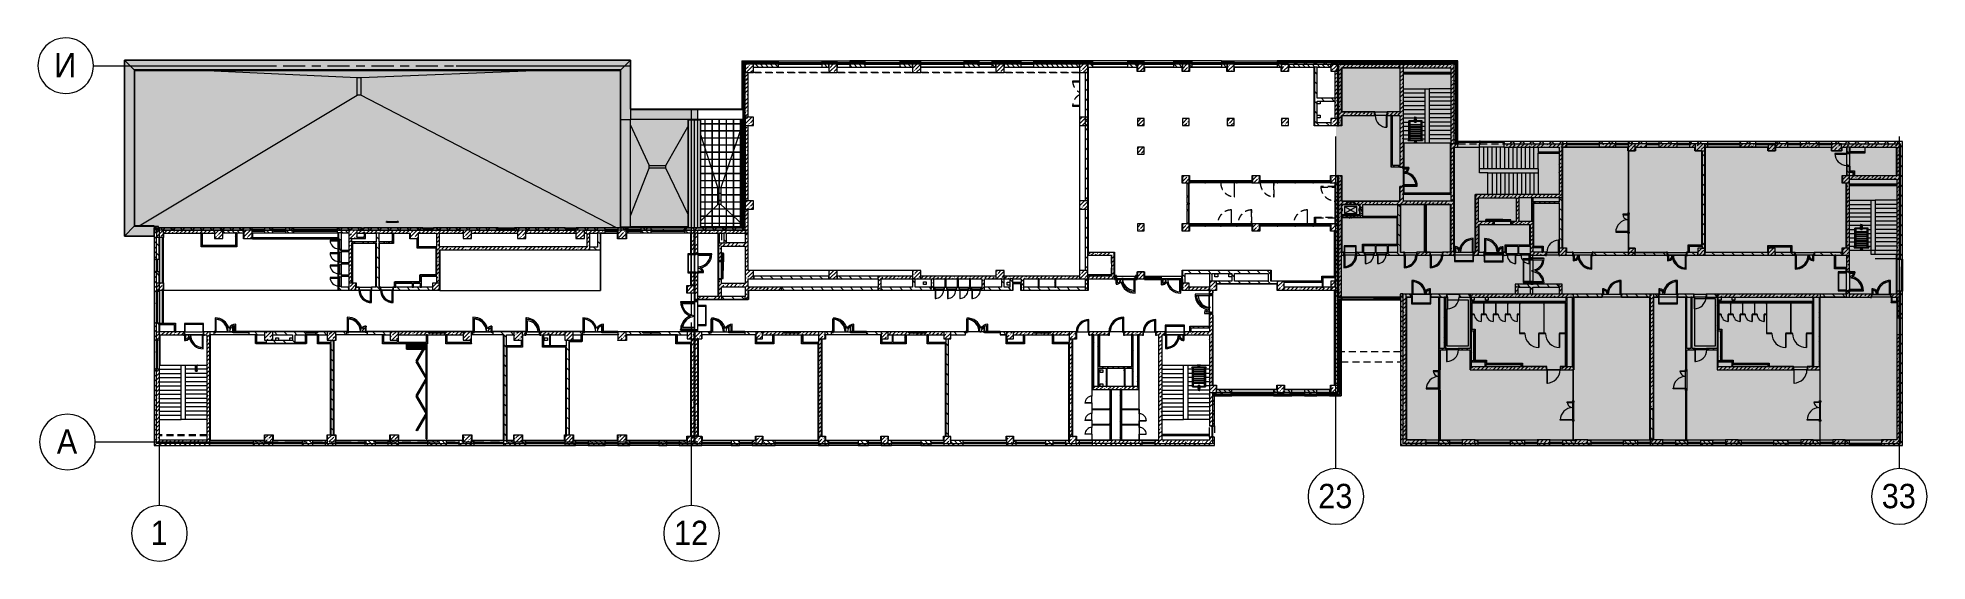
# Model space of a CAD drawing. Header units: millimetres. Extents: x 81469 to 279813, y -8553 to 29000.
# Drawn here: x 144178 to 279813, y -8553 to 29000 of the extents above; entities that cross this region are included whole.
import ezdxf

# ---------------------------------------------------------------- set-up
doc = ezdxf.new("R2010")
doc.units = ezdxf.units.MM
doc.linetypes.add('200_ШТРИХ__ш1_п0_6_', pattern=[800, 500, -300])
doc.linetypes.add('Осевая', pattern=[3175, 635, -476.25, 1587.5, -476.25])
for name, color, linetype, lineweight, true_color in [('A-DETL-18', 7, 'Continuous', 5, 0x737373), ('A-DETL-GENF-2', 7, 'Continuous', 5, 0xaaaaaa), ('A-DETL-GENF-3', 7, 'Continuous', 5, 0xe2e2e2), ('A-DETL-GENF-4', 7, 'Continuous', 5, 0xb7b7b7), ('A-DOOR-3', 7, 'Continuous', 5, 0xb7b7b7), ('A-DOOR-4', 7, 'Continuous', 5, 0xe2e2e2), ('A-DOOR-5', 7, 'Continuous', 5, 0xaaaaaa), ('A-DOOR-7', 7, 'Continuous', 5, 0x737373), ('A-DOOR-FRAM-2', 7, 'Continuous', 5, 0xe2e2e2), ('A-DOOR-FRAM-3', 7, 'Continuous', 5, 0xb7b7b7), ('A-DOOR-FRAM-4', 7, 'Continuous', 5, 0xaaaaaa), ('A-FLOR-1', 7, 'Continuous', 5, 0xb7b7b7), ('A-FLOR-2', 7, 'Continuous', 5, 0xaaaaaa), ('A-GENM-2', 7, 'Continuous', 5, 0x737373), ('A-GENM-3', 7, 'Continuous', 5, 0xe2ddcd), ('A-GLAZ-2', 7, 'Continuous', 5, 0x737373), ('A-GLAZ-CURT-3', 7, 'Continuous', 5, 0x737373), ('A-GLAZ-CWMG-3', 7, 'Continuous', 5, 0x737373), ('A-GLAZ-CWMG-4', 7, 'Continuous', 5, 0x383e42), ('A-WALL-5', 7, 'Continuous', 5, 0x737373), ('A-WALL-6', 7, 'Continuous', 9, 0x737373), ('I-WALL-20', 7, 'Continuous', 9, 0xe7e7e7), ('I-WALL-22', 7, 'Continuous', 5, 0x737373), ('I-WALL-23', 7, 'Continuous', 5, 0x787878), ('M-EQPM-3', 7, 'Continuous', 5, 0x737373), ('S-COLS-2', 7, 'Continuous', 5, 0x737373), ('S-STRS-3', 7, 'Continuous', 5, 0x737373)]:
    doc.layers.add(name, color=color, linetype=linetype, lineweight=lineweight, true_color=true_color)
for name, color, linetype, lineweight in [('A-DETL-19', 7, 'Continuous', 5), ('A-DETL-MBND-1', 7, '200_ШТРИХ__ш1_п0_6_', 9), ('A-DOOR-6', 7, 'Continuous', 5), ('A-GENM-1', 7, 'Continuous', 5), ('A-GLAZ-3', 7, 'Continuous', 5), ('A-GLAZ-CURT-2', 7, 'Continuous', 5), ('A-GLAZ-CWMG-2', 7, 'Continuous', 5), ('A-ROOF', 7, 'Continuous', 5), ('A-ROOF-PATT', 7, 'Continuous', 5), ('A-WALL', 7, 'Continuous', 9), ('A-WALL-4', 7, 'Continuous', 5), ('I-WALL-21', 7, 'Continuous', 5), ('S-COLS-1', 7, 'Continuous', 5), ('S-STRS-2', 7, 'Continuous', 5), ('Оси', 7, 'Continuous', 9), ('Оси-1', 7, 'Continuous', 20), ('Оси-2', 7, 'Осевая', 9)]:
    doc.layers.add(name, color=color, linetype=linetype, lineweight=lineweight)
doc.layers.add('A-DETL-GENF-1', color=7, linetype='Continuous', lineweight=9, true_color=0xc0c0c0, transparency=0.4)
doc.styles.add('Arial_1', font='arial.ttf', dxfattribs={"width": 0.9, "height": 1750})
pattern_1 = [(45, (152802.76, 0), (-285.1231, 285.1231), []), (45, (153087.9, 0), (-285.1231, 285.1231), [504.031, -100.806, 16.764, -84.042])]
pattern_2 = [(45, (-84450, -22950), (-285.1231, 285.1231), []), (45, (-84164.88, -22950), (-285.1231, 285.1231), [504.031, -100.806, 16.764, -84.042])]
pattern_3 = [(135, (152802.76, 0), (-176.7767, -176.7767), [])]
pattern_4 = [(135, (152802.76, 0), (-353.5534, -353.5534), [])]
pattern_5 = [(45, (152802.76, 0), (-353.5534, 353.5534), []), (135, (152802.76, 0), (-353.5534, -353.5534), [])]
pattern_6 = [(45, (152802.76, 0), (-176.7767, 176.7767), [])]
pattern_7 = [(135, (1826.41, 164.685), (-14.14214, -14.14214), []), (225, (1826.41, 164.685), (14.14214, -14.14214), [])]
pattern_8 = [(45, (-296.384, 164.685), (-14.1421, 14.1421), []), (135, (-296.384, 164.685), (-14.1421, -14.1421), [])]
pattern_9 = [(135, (152802.76, 0), (-377.1708, -377.1708), [533.4, -88.9, 17.78, -88.9]), (135, (152802.76, 376.94), (-377.1708, -377.1708), []), (50, (152802.76, 0), (637.6445, -55.7866), [66.675, -733.425]), (355, (152802.76, 0), (-123.3494, 668.6992), [53.34, -586.74]), (100.451, (152855.9, -4.65), (514.299, 612.908), [56.665, -623.315]), (46.184, (152802.8, 177.8), (948.7764, -147.1497), [100.012, -1100.137]), (96.636, (152881.8, 165.5), (830.909, 865.997), [84.998, -934.973]), (351.184, (152802.8, 177.8), (830.918, 865.988), [80.01, -880.11]), (21, (152891.66, 133.35), (530.6506, -357.9283), [66.675, -733.425]), (326, (152891.66, 133.35), (216.308, 644.6585), [53.34, -586.74]), (71.451, (152935.9, 103.5), (746.9596, 286.7243), [56.665, -623.315]), (37.5, (152802.76, 0), (10.81053, 295.9426), [16.764, -562.864, 16.764, -578.866, -588.962]), (37.5, (152802.76, 0), (10.81053, 295.9426), [-1175.258, 16.764, -572.198]), (7.5, (152802.76, 0), (233.8692, 350.63175), [16.764, -322.834, 16.764, -549.529, -224.472]), (7.5, (152802.76, 0), (233.8692, 350.63175), [-905.891, 16.764, -207.708]), (327.5, (152604.51, 0), (474.5678, -20.0513), [16.764, -205.486, 16.764, -676.656, -920.115]), (327.5, (152604.51, 0), (474.5678, -20.0513), [-915.67, 16.764, -903.351]), (317.5, (152515.6, 0), (518.4522, 88.9934), [16.764, -272.161, 16.764, -443.738, -653.415]), (317.5, (152515.6, 0), (518.4522, 88.9934), [-749.427, 16.764, -636.651])]
pattern_10 = [(135, (1826.41, 174.685), (-14.14214, -14.14214), []), (225, (1826.41, 174.685), (14.14214, -14.14214), [])]
pattern_11 = [(45, (-296.384, 174.685), (-14.1421, 14.1421), []), (135, (-296.384, 174.685), (-14.1421, -14.1421), [])]
pattern_12 = [(135, (1751.41, 174.685), (-14.14214, -14.14214), []), (225, (1751.41, 174.685), (14.14214, -14.14214), [])]
pattern_13 = [(45, (-371.384, 174.685), (-14.1421, 14.1421), []), (135, (-371.384, 174.685), (-14.1421, -14.1421), [])]
pattern_14 = [(45, (152802.76, 0), (-427.6843, 427.6843), []), (45, (153087.9, 0), (-427.6843, 427.6843), [])]
pattern_15 = [(135, (1776.41, 174.685), (-14.14214, -14.14214), []), (225, (1776.41, 174.685), (14.14214, -14.14214), [])]
pattern_16 = [(45, (-346.384, 174.685), (-14.1421, 14.1421), []), (135, (-346.384, 174.685), (-14.1421, -14.1421), [])]
pattern_17 = [(135, (1576.41, 164.685), (-14.14214, -14.14214), []), (225, (1576.41, 164.685), (14.14214, -14.14214), [])]
pattern_18 = [(45, (-546.384, 164.685), (-14.1421, 14.1421), []), (135, (-546.384, 164.685), (-14.1421, -14.1421), [])]
pattern_19 = [(135, (1951.41, 164.685), (-14.14214, -14.14214), []), (225, (1951.41, 164.685), (14.14214, -14.14214), [])]
pattern_20 = [(45, (-171.384, 164.685), (-14.1421, 14.1421), []), (135, (-171.384, 164.685), (-14.1421, -14.1421), [])]
pattern_21 = [(45, (-84450, -18850), (-285.1231, 285.1231), []), (45, (-84164.88, -18850), (-285.1231, 285.1231), [504.031, -100.806, 16.764, -84.042])]
pattern_22 = [(45, (152802.76, 0), (-530.33, 530.33), []), (135, (152802.76, 0), (-530.33, -530.33), [])]

msp = doc.modelspace()

# ---------------------------------------------------------------- texts
at = {"layer": 'Оси', "char_height": 1750, "attachment_point": 1, "style": 'Arial_1'}
for s, insert, width in [('\\fArial|b0|i0|c204|p34|;\\W.9;И', (145356.1, 27905.2), 1948.101), ('\\fArial|b0|i0|c204|p34|;\\W.9;А', (145543.4, 905.2), 1803.797), ('23', (236099.7, -3003), 3030.379), ('33', (276549.7, -3003), 3030.379), ('\\fArial|b0|i0|c204|p34|;\\W.9;1', (152275.2, -5649.6), 1515.189), ('12', (189849.7, -5649.6), 3030.379)]:
    msp.add_mtext(s, dxfattribs=dict(at, insert=insert, width=width))

# ---------------------------------------------------------------- blocks, each defined once
blk = doc.blocks.new('BSC_Колонна _Прямоугольная - 600х600-23286269-3_4_3_птичка')
at = {"layer": 'S-COLS-1'}
h = blk.add_hatch(dxfattribs=at)
h.set_pattern_fill('FP_42', color=256, style=0, pattern_type=2)
h.set_pattern_definition([(45, (-29509.74, -7600), (-285.123, 285.123), []), (45, (-29224.6, -7600), (-285.123, 285.123), [504.031, -100.806, 16.764, -84.042])])
h.paths.add_polyline_path([(-300, -300), (300, -300), (300, 300), (-300, 300), (-300, 150)])
for p, q in [((300, 300), (-300, 300)), ((-300, 300), (-300, -300)), ((300, -300), (300, 300)), ((-300, -300), (300, -300))]:
    blk.add_line(p, q, dxfattribs=at)
blk = doc.blocks.new('BSC_Колонна _Прямоугольная - 500х500-23286270-3_4_3_птичка')
at = {"layer": 'S-COLS-1'}
h = blk.add_hatch(dxfattribs=at)
h.set_pattern_fill('FP_43', color=256, style=0, pattern_type=2)
h.set_pattern_definition([(45, (-38790, -7650), (-285.123, 285.123), []), (45, (-38504.88, -7650), (-285.123, 285.123), [504.031, -100.806, 16.764, -84.042])])
h.paths.add_polyline_path([(-250, -250), (250, -250), (250, 250), (-250, 250), (-250, 100)])
for p, q in [((250, 250), (-250, 250)), ((-250, 250), (-250, -250)), ((250, -250), (250, 250)), ((-250, -250), (250, -250))]:
    blk.add_line(p, q, dxfattribs=at)
blk = doc.blocks.new('BSC_Колонна _Прямоугольная - 500х500-V86-3_4_3_птичка')
at = {"layer": 'S-COLS-1'}
h = blk.add_hatch(dxfattribs=at)
h.set_pattern_fill('FP_44', color=256, style=0, pattern_type=2)
h.set_pattern_definition([(45, (-43160, -7650), (-285.123, 285.123), []), (45, (-42874.88, -7650), (-285.123, 285.123), [504.031, -100.806, 16.764, -84.042])])
h.paths.add_polyline_path([(-250, -250), (250, -250), (250, 250), (-250, 250)])
for p, q in [((250, 250), (-250, 250)), ((-250, 250), (-250, -250)), ((250, -250), (250, 250)), ((-250, -250), (250, -250))]:
    blk.add_line(p, q, dxfattribs=at)
blk = doc.blocks.new('BSC_Колонна _Прямоугольная - 500х500-V87-3_4_3_птичка')
at = {"layer": 'S-COLS-1'}
h = blk.add_hatch(dxfattribs=at)
h.set_pattern_fill('FP_45', color=256, style=0, pattern_type=2)
h.set_pattern_definition([(45, (-47660, -7650), (-285.123, 285.123), []), (45, (-47374.88, -7650), (-285.123, 285.123), [504.031, -100.806, 16.764, -84.042])])
h.paths.add_polyline_path([(-113, -250), (250, -250), (250, 250), (-250, 250), (-250, -250)])
for p, q in [((250, 250), (-250, 250)), ((-250, 250), (-250, -250)), ((250, -250), (250, 250)), ((-250, -250), (250, -250))]:
    blk.add_line(p, q, dxfattribs=at)
blk = doc.blocks.new('BSC_Колонна _Прямоугольная - 500х500-V88-3_4_3_птичка')
at = {"layer": 'S-COLS-1'}
h = blk.add_hatch(dxfattribs=at)
h.set_pattern_fill('FP_46', color=256, style=0, pattern_type=2)
h.set_pattern_definition([(45, (-52160, -7650), (-285.123, 285.123), []), (45, (-51874.88, -7650), (-285.123, 285.123), [504.031, -100.806, 16.764, -84.042])])
h.paths.add_polyline_path([(-250, -250), (250, -250), (250, 250), (-250, 250)])
for p, q in [((250, 250), (-250, 250)), ((-250, 250), (-250, -250)), ((250, -250), (250, 250)), ((-250, -250), (250, -250))]:
    blk.add_line(p, q, dxfattribs=at)
blk = doc.blocks.new('BSC_Колонна _Прямоугольная - 500х500-V89-3_4_3_птичка')
at = {"layer": 'S-COLS-1'}
h = blk.add_hatch(dxfattribs=at)
h.set_pattern_fill('FP_47', color=256, style=0, pattern_type=2)
h.set_pattern_definition([(45, (-61160, -7650), (-285.1231, 285.1231), []), (45, (-60874.88, -7650), (-285.123, 285.123), [504.031, -100.806, 16.764, -84.042])])
h.paths.add_polyline_path([(-250, -250), (250, -250), (250, 250), (-250, 250)])
for p, q in [((250, 250), (-250, 250)), ((-250, 250), (-250, -250)), ((250, -250), (250, 250)), ((-250, -250), (250, -250))]:
    blk.add_line(p, q, dxfattribs=at)
blk = doc.blocks.new('BSC_Колонна _Прямоугольная - 600х600-V90-3_4_3_птичка')
at = {"layer": 'S-COLS-1'}
h = blk.add_hatch(dxfattribs=at)
h.set_pattern_fill('FP_48', color=256, style=0, pattern_type=2)
h.set_pattern_definition([(45, (-25860, -200), (-285.123, 285.123), []), (45, (-25574.88, -200), (-285.123, 285.123), [504.031, -100.806, 16.764, -84.042])])
h.paths.add_polyline_path([(-300, -300), (300, -300), (300, 300), (-300, 300)])
for p, q in [((300, 300), (-300, 300)), ((-300, 300), (-300, -300)), ((300, -300), (300, 300)), ((-300, -300), (300, -300))]:
    blk.add_line(p, q, dxfattribs=at)
blk = doc.blocks.new('BSC_Колонна _Прямоугольная - 600х600-V91-3_4_3_птичка')
at = {"layer": 'S-COLS-1'}
h = blk.add_hatch(dxfattribs=at)
h.set_pattern_fill('FP_49', color=256, style=0, pattern_type=2)
h.set_pattern_definition([(45, (-29509.74, -200), (-285.123, 285.123), []), (45, (-29224.6, -200), (-285.123, 285.123), [504.031, -100.806, 16.764, -84.042])])
h.paths.add_polyline_path([(-300, -300), (300, -300), (300, 300), (-300, 300), (-300, 30)])
for p, q in [((300, 300), (-300, 300)), ((-300, 300), (-300, -300)), ((300, -300), (300, 300)), ((-300, -300), (300, -300))]:
    blk.add_line(p, q, dxfattribs=at)
blk = doc.blocks.new('BSC_Колонна _Прямоугольная - 500х500-V92-3_4_3_птичка')
at = {"layer": 'S-COLS-1'}
h = blk.add_hatch(dxfattribs=at)
h.set_pattern_fill('FP_50', color=256, style=0, pattern_type=2)
h.set_pattern_definition([(45, (-38790, -150), (-285.123, 285.123), []), (45, (-38504.88, -150), (-285.123, 285.123), [504.031, -100.806, 16.764, -84.042])])
h.paths.add_polyline_path([(-250, -250), (250, -250), (250, 250), (-250, 250), (-250, 80)])
for p, q in [((250, 250), (-250, 250)), ((-250, 250), (-250, -250)), ((250, -250), (250, 250)), ((-250, -250), (250, -250))]:
    blk.add_line(p, q, dxfattribs=at)
blk = doc.blocks.new('BSC_Колонна _Прямоугольная - 500х500-V93-3_4_3_птичка')
at = {"layer": 'S-COLS-1'}
h = blk.add_hatch(dxfattribs=at)
h.set_pattern_fill('FP_51', color=256, style=0, pattern_type=2)
h.set_pattern_definition([(45, (-43160, -150), (-285.123, 285.123), []), (45, (-42874.88, -150), (-285.123, 285.123), [504.031, -100.806, 16.764, -84.042])])
h.paths.add_polyline_path([(-250, -250), (250, -250), (250, 250), (-250, 250)])
for p, q in [((250, 250), (-250, 250)), ((-250, 250), (-250, -250)), ((250, -250), (250, 250)), ((-250, -250), (250, -250))]:
    blk.add_line(p, q, dxfattribs=at)
blk = doc.blocks.new('BSC_Колонна _Прямоугольная - 500х500-V94-3_4_3_птичка')
at = {"layer": 'S-COLS-1'}
h = blk.add_hatch(dxfattribs=at)
h.set_pattern_fill('FP_52', color=256, style=0, pattern_type=2)
h.set_pattern_definition([(45, (-47660, -150), (-285.123, 285.123), []), (45, (-47374.88, -150), (-285.123, 285.123), [504.031, -100.806, 16.764, -84.042])])
h.paths.add_polyline_path([(-250, -250), (250, -250), (250, 250), (-250, 250)])
for p, q in [((250, 250), (-250, 250)), ((-250, 250), (-250, -250)), ((250, -250), (250, 250)), ((-250, -250), (250, -250))]:
    blk.add_line(p, q, dxfattribs=at)
blk = doc.blocks.new('BSC_Колонна _Прямоугольная - 500х500-V95-3_4_3_птичка')
at = {"layer": 'S-COLS-1'}
h = blk.add_hatch(dxfattribs=at)
h.set_pattern_fill('FP_53', color=256, style=0, pattern_type=2)
h.set_pattern_definition([(45, (-52160, -150), (-285.123, 285.123), []), (45, (-51874.88, -150), (-285.123, 285.123), [504.031, -100.806, 16.764, -84.042])])
h.paths.add_polyline_path([(-250, -250), (250, -250), (250, 250), (-250, 250)])
for p, q in [((250, 250), (-250, 250)), ((-250, 250), (-250, -250)), ((250, -250), (250, 250)), ((-250, -250), (250, -250))]:
    blk.add_line(p, q, dxfattribs=at)
blk = doc.blocks.new('BSC_Колонна _Прямоугольная - 500х500-V96-3_4_3_птичка')
at = {"layer": 'S-COLS-1'}
h = blk.add_hatch(dxfattribs=at)
h.set_pattern_fill('FP_54', color=256, style=0, pattern_type=2)
h.set_pattern_definition([(45, (-61160, -150), (-285.123, 285.123), []), (45, (-60874.88, -150), (-285.123, 285.123), [504.031, -100.806, 16.764, -84.042])])
h.paths.add_polyline_path([(-250, -250), (250, -250), (250, 250), (-250, 250)])
for p, q in [((250, 250), (-250, 250)), ((-250, 250), (-250, -250)), ((250, -250), (250, 250)), ((-250, -250), (250, -250))]:
    blk.add_line(p, q, dxfattribs=at)
blk = doc.blocks.new('BSC_Колонна _Прямоугольная - 500х500-V97-3_4_3_птичка')
at = {"layer": 'S-COLS-1'}
h = blk.add_hatch(dxfattribs=at)
h.set_pattern_fill('FP_55', color=256, style=0, pattern_type=2)
h.set_pattern_definition([(45, (-65660, -150), (-285.1231, 285.1231), []), (45, (-65374.88, -150), (-285.1231, 285.1231), [504.031, -100.806, 16.764, -84.042])])
h.paths.add_polyline_path([(-250, -250), (250, -250), (250, 250), (-250, 250)])
for p, q in [((250, 250), (-250, 250)), ((-250, 250), (-250, -250)), ((250, -250), (250, 250)), ((-250, -250), (250, -250))]:
    blk.add_line(p, q, dxfattribs=at)
blk = doc.blocks.new('BSC_Колонна _Прямоугольная - 500х500-V98-3_4_3_птичка')
at = {"layer": 'S-COLS-1'}
h = blk.add_hatch(dxfattribs=at)
h.set_pattern_fill('FP_56', color=256, style=0, pattern_type=2)
h.set_pattern_definition([(45, (-75730, -3800), (-285.1231, 285.1231), []), (45, (-75444.88, -3800), (-285.1231, 285.1231), [504.031, -100.806, 16.764, -84.042])])
h.paths.add_polyline_path([(-250, -250), (250, -250), (250, 250), (-250, 250), (-250, -99)])
for p, q in [((250, 250), (-250, 250)), ((-250, 250), (-250, -250)), ((250, -250), (250, 250)), ((-250, -250), (250, -250))]:
    blk.add_line(p, q, dxfattribs=at)
blk = doc.blocks.new('BSC_Колонна _Прямоугольная - 500х500-V99-3_4_3_птичка')
at = {"layer": 'S-COLS-1'}
h = blk.add_hatch(dxfattribs=at)
h.set_pattern_fill('FP_57', color=256, style=0, pattern_type=2)
h.set_pattern_definition([(45, (-80600, -3800), (-285.1231, 285.1231), []), (45, (-80314.88, -3800), (-285.1231, 285.1231), [504.031, -100.806, 16.764, -84.042])])
h.paths.add_polyline_path([(-250, -250), (250, -250), (250, 250), (-250, 250)])
for p, q in [((250, 250), (-250, 250)), ((-250, 250), (-250, -250)), ((250, -250), (250, 250)), ((-250, -250), (250, -250))]:
    blk.add_line(p, q, dxfattribs=at)
blk = doc.blocks.new('BSC_Колонна _Прямоугольная - 500х500-V100-3_4_3_птичка')
at = {"layer": 'S-COLS-1'}
h = blk.add_hatch(dxfattribs=at)
h.set_pattern_fill('FP_58', color=256, style=0, pattern_type=2)
h.set_pattern_definition([(45, (-65660, -7650), (-285.1231, 285.1231), []), (45, (-65374.88, -7650), (-285.1231, 285.1231), [504.031, -100.806, 16.764, -84.042])])
h.paths.add_polyline_path([(-250, -250), (250, -250), (250, 22), (220, 22), (220, 30), (250, 30), (250, 250), (-250, 250), (-250, 30)])
for p, q in [((220, 250), (-250, 250)), ((-250, 250), (-250, -250)), ((250, -250), (250, 22)), ((-250, -250), (250, -250))]:
    blk.add_line(p, q, dxfattribs=at)
blk = doc.blocks.new('BSC_Колонна _Прямоугольная - 600х600-23205240-3_4_3_птичка')
at = {"layer": 'S-COLS-1'}
h = blk.add_hatch(dxfattribs=at)
h.set_pattern_fill('FP_59', color=256, style=0, pattern_type=2)
h.set_pattern_definition([(45, (-66460, -12000), (-285.1231, 285.1231), []), (45, (-66174.88, -12000), (-285.1231, 285.1231), [504.031, -100.806, 16.764, -84.042])])
h.paths.add_polyline_path([(-300, -300), (300, -300), (300, 300), (-300, 300)])
for p, q in [((300, 300), (-300, 300)), ((-300, 300), (-300, -300)), ((300, -300), (300, 300)), ((-300, -300), (300, -300))]:
    blk.add_line(p, q, dxfattribs=at)
blk = doc.blocks.new('BSC_Колонна _Прямоугольная - 600х600-V101-3_4_3_птичка')
at = {"layer": 'S-COLS-1'}
h = blk.add_hatch(dxfattribs=at)
h.set_pattern_fill('FP_60', color=256, style=0, pattern_type=2)
h.set_pattern_definition([(45, (-14010, -14900), (-285.123, 285.123), []), (45, (-13724.88, -14900), (-285.123, 285.123), [504.031, -100.806, 16.764, -84.042])])
h.paths.add_polyline_path([(-22, -300), (300, -300), (300, 300), (-300, 300), (-300, -300)])
for p, q in [((300, 300), (-300, 300)), ((-300, 300), (-300, -300)), ((300, -300), (300, 300)), ((-300, -300), (300, -300))]:
    blk.add_line(p, q, dxfattribs=at)
blk = doc.blocks.new('BSC_Колонна _Прямоугольная - 600х600-V102-3_4_3_птичка')
at = {"layer": 'S-COLS-1'}
h = blk.add_hatch(dxfattribs=at)
h.set_pattern_fill('FP_61', color=256, style=0, pattern_type=2)
h.set_pattern_definition([(45, (-25860, -7600), (-285.123, 285.123), []), (45, (-25574.88, -7600), (-285.123, 285.123), [504.031, -100.806, 16.764, -84.042])])
h.paths.add_polyline_path([(-300, -300), (300, -300), (300, 300), (-300, 300), (-300, 150)])
for p, q in [((300, 300), (-300, 300)), ((-300, 300), (-300, -300)), ((300, -300), (300, 300)), ((-300, -300), (300, -300))]:
    blk.add_line(p, q, dxfattribs=at)
blk = doc.blocks.new('BSC_Колонна _Прямоугольная - 600х600-V103-3_4_3_птичка')
at = {"layer": 'S-COLS-1'}
h = blk.add_hatch(dxfattribs=at)
h.set_pattern_fill('FP_62', color=256, style=0, pattern_type=2)
h.set_pattern_definition([(45, (-26110, -14900), (-285.123, 285.123), []), (45, (-25824.88, -14900), (-285.123, 285.123), [504.031, -100.806, 16.764, -84.042])])
h.paths.add_polyline_path([(-300, -300), (300, -300), (300, 300), (-300, 300), (-300, -208)])
for p, q in [((300, 300), (-300, 300)), ((-300, 300), (-300, -300)), ((300, -300), (300, 300)), ((-300, -300), (300, -300))]:
    blk.add_line(p, q, dxfattribs=at)
blk = doc.blocks.new('BSC_Колонна _Прямоугольная - 600х600-V104-3_4_3_птичка')
at = {"layer": 'S-COLS-1'}
h = blk.add_hatch(dxfattribs=at)
h.set_pattern_fill('FP_63', color=256, style=0, pattern_type=2)
h.set_pattern_definition([(45, (-66460, -17000), (-285.1231, 285.1231), []), (45, (-66174.88, -17000), (-285.1231, 285.1231), [504.031, -100.806, 16.764, -84.042])])
h.paths.add_polyline_path([(-300, -300), (300, -300), (300, 300), (-300, 300)])
for p, q in [((300, 300), (-300, 300)), ((-300, 300), (-300, -300)), ((300, -300), (300, 300)), ((-300, -300), (300, -300))]:
    blk.add_line(p, q, dxfattribs=at)
blk = doc.blocks.new('BSC_Колонна _Прямоугольная - 500х500-23287078-3_4_3_птичка')
at = {"layer": 'S-COLS-1'}
h = blk.add_hatch(dxfattribs=at)
h.set_pattern_fill('FP_65', color=256, style=0, pattern_type=2)
h.set_pattern_definition(pattern_2)
h.paths.add_polyline_path([(-250, -250), (120, -250), (120, 250), (-250, 250), (-250, -160)])
h = blk.add_hatch(dxfattribs=at)
h.set_pattern_fill('FP_65', color=256, style=0, pattern_type=2)
h.set_pattern_definition(pattern_2)
h.paths.add_polyline_path([(250, -250), (250, 250), (120, 250), (120, -250)])
for p, q in [((120, 250), (-250, 250)), ((-250, 250), (-250, -250)), ((-250, -250), (120, -250))]:
    blk.add_line(p, q, dxfattribs=at)
at = {"layer": 'S-COLS-2'}
for p, q in [((250, 250), (120, 250)), ((250, -250), (250, 250)), ((120, -250), (250, -250))]:
    blk.add_line(p, q, dxfattribs=at)
blk = doc.blocks.new('110_Дверь_СКБ_2Ст - Д-1_л_Лестничная клетка EIS60 2-32142534-3_4_3_птичка')
at = {"layer": 'A-DOOR-4'}
h = blk.add_hatch(color=256, dxfattribs=at)
h.paths.add_polyline_path([(652, 30), (712, 30), (712, 110), (662, 110), (662, 60), (652, 60)])
h.paths.add_polyline_path([(-688, 30), (-628, 30), (-628, 60), (-638, 60), (-638, 110), (-688, 110)])
for points in [[(-588, 110), (-588, 510), (-638, 510), (-638, 110)], [(612, 110), (662, 110), (662, 1010), (612, 1010), (612, 603)], [(712, -110), (712, 30), (698, 25), (698, -110)]]:
    blk.add_hatch(color=256, dxfattribs=at).paths.add_polyline_path(points)
at = {"layer": 'A-DOOR-FRAM-2'}
for points in [[(-672, 110), (-672, 118), (-742, 118), (-742, 110)], [(-672, -110), (-672, 30), (-688, 25), (-688, -110)], [(768, 110), (768, 118), (698, 118), (698, 110)], [(-672, -118), (-672, -110), (-742, -110), (-742, -118)], [(768, -118), (768, -110), (698, -110), (698, -118)]]:
    blk.add_hatch(color=256, dxfattribs=at).paths.add_polyline_path(points)
at = {"layer": 'A-DOOR-3'}
for p, q in [((-638, 510), (-638, 110)), ((-588, 510), (-638, 510)), ((-638, 110), (-588, 110)), ((-588, 110), (-588, 510)), ((662, 1010), (612, 1010)), ((612, 1010), (612, 110)), ((612, 110), (662, 110)), ((662, 110), (662, 1010))]:
    blk.add_line(p, q, dxfattribs=at)
for centre, radius, start, end in [((-638, 110), 400, 360, 90), ((662, 110), 900, 90, 180)]:
    blk.add_arc(centre, radius, start, end, dxfattribs=at)
at = {"layer": 'A-DOOR-FRAM-3'}
for p, q in [((-672, 118), (-742, 118)), ((-742, 118), (-742, 110)), ((-742, 110), (-672, 110)), ((-638, 110), (-688, 110)), ((-688, 110), (-688, 30)), ((-688, 30), (-628, 30)), ((-672, 30), (-688, 30)), ((-688, 30), (-688, -110)), ((-672, 110), (-672, 118)), ((-672, -110), (-672, 30)), ((-638, 60), (-638, 110)), ((-628, 60), (-638, 60)), ((-628, 30), (-628, 60)), ((662, 60), (652, 60)), ((652, 60), (652, 30)), ((652, 30), (712, 30)), ((662, 110), (662, 60)), ((712, 110), (662, 110)), ((768, 118), (698, 118)), ((698, 118), (698, 110)), ((698, 110), (768, 110)), ((712, 30), (698, 30)), ((698, 30), (698, -110)), ((712, 30), (712, 110)), ((712, -110), (712, 30)), ((768, 110), (768, 118)), ((-672, -110), (-742, -110)), ((-742, -110), (-742, -118)), ((-742, -118), (-672, -118)), ((-688, -110), (-672, -110)), ((-672, -118), (-672, -110)), ((698, -110), (712, -110)), ((768, -110), (698, -110)), ((698, -110), (698, -118)), ((698, -118), (768, -118)), ((768, -118), (768, -110))]:
    blk.add_line(p, q, dxfattribs=at)
blk = doc.blocks.new('110_Дверь_СКБ_1Ст_Внутренняя1 - Д-8 950x2100h_охрана-V105-3_4_3_птичка')
at = {"layer": 'A-DOOR-4'}
h = blk.add_hatch(color=256, dxfattribs=at)
h.paths.add_polyline_path([(437.5, 100), (437.5, 60), (427.5, 60), (427.5, 20), (462.5, 20), (462.5, 100)])
h.paths.add_polyline_path([(-412.5, 100), (-437.5, 100), (-437.5, 20), (-402.5, 20), (-402.5, 60), (-412.5, 60)])
at = {"layer": 'A-DOOR-5'}
h = blk.add_hatch(dxfattribs=at)
h.set_pattern_fill('FP_6', color=256, style=0, pattern_type=2)
h.set_pattern_definition(pattern_7)
h.paths.add_polyline_path([(487.5, 100), (462.5, 100), (462.5, -100), (487.5, -100), (487.5, -34.8)])
at = {"layer": 'A-DOOR-FRAM-2'}
for points in [[(-492.5, 108), (-492.5, 100), (-422.5, 100), (-422.5, 108)], [(-422.5, 20), (-437.5, 20), (-437.5, -100), (-422.5, -100), (-422.5, -34.8)], [(397.5, 950), (397.5, 100), (437.5, 100), (437.5, 950)], [(517.5, 108), (447.5, 108), (447.5, 100), (517.5, 100)], [(462.5, 20), (447.5, 20), (447.5, -100), (462.5, -100), (462.5, -34.8)], [(-492.5, -100), (-492.5, -108), (-422.5, -108), (-422.5, -100)], [(447.5, -100), (447.5, -108), (517.5, -108), (517.5, -100)]]:
    blk.add_hatch(color=256, dxfattribs=at).paths.add_polyline_path(points)
at = {"layer": 'A-DOOR-FRAM-4'}
h = blk.add_hatch(dxfattribs=at)
h.set_pattern_fill('FP_7', color=256, style=0, pattern_type=2)
h.set_pattern_definition(pattern_8)
h.paths.add_polyline_path([(-437.5, 100), (-462.5, 100), (-462.5, -100), (-437.5, -100), (-437.5, -34.8)])
at = {"layer": 'A-DOOR-3'}
for p, q in [((437.5, 950), (397.5, 950)), ((397.5, 950), (397.5, 100)), ((397.5, 100), (437.5, 100)), ((437.5, 100), (437.5, 950))]:
    blk.add_line(p, q, dxfattribs=at)
blk.add_arc((437.5, 100), 850, 90, 180, dxfattribs=at)
at = {"layer": 'A-DOOR-FRAM-3'}
for p, q in [((-422.5, 108), (-492.5, 108)), ((-492.5, 108), (-492.5, 100)), ((-492.5, 100), (-422.5, 100)), ((-437.5, 100), (-462.5, 100)), ((-462.5, 100), (-462.5, -100)), ((-412.5, 100), (-437.5, 100)), ((-437.5, 100), (-437.5, 20)), ((-437.5, -100), (-437.5, 100)), ((-422.5, 100), (-437.5, 100)), ((-437.5, 100), (-437.5, 99)), ((-437.5, 99), (-422.5, 99)), ((-437.5, 20), (-402.5, 20)), ((-422.5, 20), (-437.5, 20)), ((-437.5, 20), (-437.5, -100)), ((-422.5, 100), (-422.5, 108)), ((-422.5, 99), (-422.5, 100)), ((-422.5, -100), (-422.5, 20)), ((-412.5, 60), (-412.5, 100)), ((-402.5, 60), (-412.5, 60)), ((-402.5, 20), (-402.5, 60)), ((437.5, 60), (427.5, 60)), ((427.5, 60), (427.5, 20)), ((427.5, 20), (462.5, 20)), ((437.5, 100), (437.5, 60)), ((462.5, 100), (437.5, 100)), ((517.5, 108), (447.5, 108)), ((447.5, 108), (447.5, 100)), ((462.5, 100), (447.5, 100)), ((447.5, 100), (447.5, 99)), ((447.5, 100), (517.5, 100)), ((447.5, 99), (462.5, 99)), ((462.5, 20), (447.5, 20)), ((447.5, 20), (447.5, -100)), ((462.5, 20), (462.5, 100)), ((487.5, 100), (462.5, 100)), ((462.5, 100), (462.5, -100)), ((462.5, 99), (462.5, 100)), ((462.5, -100), (462.5, 20)), ((487.5, -100), (487.5, 100)), ((517.5, 100), (517.5, 108)), ((-422.5, -100), (-492.5, -100)), ((-492.5, -100), (-492.5, -108)), ((-492.5, -108), (-422.5, -108)), ((-462.5, -100), (-437.5, -100)), ((-437.5, -100), (-422.5, -100)), ((-422.5, -108), (-422.5, -100)), ((447.5, -100), (462.5, -100)), ((517.5, -100), (447.5, -100)), ((447.5, -100), (447.5, -108)), ((447.5, -108), (517.5, -108)), ((462.5, -100), (487.5, -100)), ((517.5, -108), (517.5, -100))]:
    blk.add_line(p, q, dxfattribs=at)
blk = doc.blocks.new('парапет1 - парапет-18629556-3_4_3_птичка')
at = {"layer": 'A-GENM-1'}
for p, q in [((-2411, 27400), (33928, 27400)), ((-2411, 14773), (-2411, 27400)), ((-268, 14773), (-2411, 14773))]:
    blk.add_line(p, q, dxfattribs=at)
at = {"layer": 'A-GENM-2'}
for p, q in [((-2409, 27398), (-1702, 26691)), ((33926, 27398), (33219, 26691)), ((33928, 27398), (33928, 23147)), ((33219, 26691), (-1702, 26691)), ((-1702, 26691), (-1666, 26655)), ((-1702, 26691), (-1702, 15482)), ((-1665, 26654), (33182, 26654)), ((-1665, 15519), (-1665, 26654)), ((33182, 26654), (33182, 23147)), ((33219, 26691), (33183, 26655)), ((33219, 23147), (33219, 26691)), ((33928, 23147), (33920, 23147)), ((-2409, 14775), (-1702, 15482)), ((-1702, 15482), (-1666, 15518)), ((-1702, 15482), (-268, 15482)), ((-268, 15519), (-1665, 15519)), ((-268, 15519), (-268, 15518)), ((-268, 15518), (-268, 15482)), ((-268, 15482), (-268, 14775))]:
    blk.add_line(p, q, dxfattribs=at)
for points in [[(-1666, 26655), (-1665, 26654), (-1665, 26654), (-1665, 26654), (-1665, 26654)], [(33183, 26655), (33182, 26654), (33182, 26654), (33182, 26654), (33182, 26654)], [(-1666, 15518), (-1665, 15519), (-1665, 15519), (-1665, 15519), (-1665, 15519)]]:
    blk.add_open_spline(points, degree=3, dxfattribs=at)
blk = doc.blocks.new('120_Окно_СКБ_1Ст - 120_Окно_СКБ_1Ст 1200х2500_h_ с форточкой 3-24161067-3_4_3_птичка')
at = {"layer": 'A-GLAZ-2'}
for p, q in [((-600, -127), (-600, -57)), ((-600, -57), (-530, -57)), ((600, -57), (-600, -57)), ((-530, -127), (-600, -127)), ((-600, -127), (-550, -127)), ((-530, -127), (-550, -127)), ((-550, -127), (-550, -137)), ((-550, -137), (550, -137)), ((550, -137), (-550, -137)), ((-530, -57), (-530, -127)), ((530, -87), (-530, -87)), ((-530, -87), (-530, -127)), ((-480, -137), (-480, -87)), ((-480, -107), (480, -107)), ((480, -117), (-480, -117)), ((480, -137), (480, -87)), ((530, -127), (530, -57)), ((530, -57), (600, -57)), ((530, -127), (530, -87)), ((600, -127), (530, -127)), ((550, -127), (530, -127)), ((550, -127), (600, -127)), ((550, -137), (550, -127)), ((600, -57), (600, -127))]:
    blk.add_line(p, q, dxfattribs=at)
blk = doc.blocks.new('120_Окно_СКБ_1Ст - 120_Окно_СКБ_1Ст 900х2500_h_ с форточкой-22877787-3_4_3_птичка')
at = {"layer": 'A-GLAZ-2'}
for p, q in [((-450, -127), (-450, -57)), ((-450, -57), (-380, -57)), ((450, -57), (-450, -57)), ((-380, -127), (-450, -127)), ((-450, -127), (-400, -127)), ((-380, -127), (-400, -127)), ((-400, -127), (-400, -137)), ((-400, -137), (400, -137)), ((400, -137), (-400, -137)), ((-380, -57), (-380, -127)), ((380, -87), (-380, -87)), ((-380, -87), (-380, -127)), ((-330, -137), (-330, -87)), ((-330, -107), (330, -107)), ((330, -117), (-330, -117)), ((330, -137), (330, -87)), ((380, -127), (380, -57)), ((380, -57), (450, -57)), ((380, -127), (380, -87)), ((450, -127), (380, -127)), ((400, -127), (380, -127)), ((400, -137), (400, -127)), ((450, -57), (450, -127))]:
    blk.add_line(p, q, dxfattribs=at)
blk = doc.blocks.new('120_Окно_СКБ_1Ст - 120_Окно_СКБ_1Ст 900х2500_h_ с форточкой-22876038-3_4_3_птичка')
at = {"layer": 'A-GLAZ-2'}
for p, q in [((-450, -127), (-450, -57)), ((-450, -57), (-380, -57)), ((450, -57), (-450, -57)), ((-380, -127), (-450, -127)), ((-450, -127), (-400, -127)), ((-380, -127), (-400, -127)), ((-400, -127), (-400, -137)), ((-400, -137), (400, -137)), ((400, -137), (-400, -137)), ((-380, -57), (-380, -127)), ((380, -87), (-380, -87)), ((-380, -87), (-380, -127)), ((-330, -137), (-330, -87)), ((-330, -107), (330, -107)), ((330, -117), (-330, -117)), ((330, -137), (330, -87)), ((380, -127), (380, -57)), ((380, -57), (450, -57)), ((380, -127), (380, -87)), ((450, -127), (380, -127)), ((400, -127), (380, -127)), ((400, -127), (450, -127)), ((400, -137), (400, -127)), ((450, -57), (450, -127))]:
    blk.add_line(p, q, dxfattribs=at)
blk = doc.blocks.new('120_Окно_СКБ_2Ст - 120_Окно_СКБ_2Ст 3100х2500 _мал_ створка слева-2_-22446420-3_4_3_птичка')
at = {"layer": 'A-GLAZ-3'}
for p, q in [((-1550, -127), (-1550, -57)), ((-1550, -57), (-1480, -57)), ((1550, -57), (-1550, -57)), ((-1480, -127), (-1550, -127)), ((-1550, -127), (-1500, -127)), ((-1480, -127), (-1500, -127)), ((-1500, -127), (-1500, -137)), ((-1500, -137), (-700, -137)), ((-700, -137), (-1500, -137)), ((-1480, -57), (-1480, -127)), ((-720, -87), (-1480, -87)), ((-1480, -87), (-1480, -127)), ((-1430, -137), (-1430, -87)), ((-1430, -107), (-770, -107)), ((-770, -117), (-1430, -117)), ((-770, -137), (-770, -87)), ((-720, -127), (-720, -57)), ((-720, -57), (-650, -57)), ((-720, -127), (-720, -87)), ((-650, -127), (-720, -127)), ((-700, -127), (-720, -127)), ((-700, -127), (-670, -127)), ((-700, -137), (-700, -127)), ((-650, -127), (-670, -127)), ((-670, -127), (-670, -137)), ((-670, -137), (1500, -137)), ((1500, -137), (-670, -137)), ((-650, -57), (-650, -127)), ((1480, -87), (-650, -87)), ((-650, -87), (-650, -127)), ((-600, -137), (-600, -87)), ((-600, -107), (1430, -107)), ((1430, -117), (-600, -117)), ((1430, -137), (1430, -87)), ((1480, -127), (1480, -57)), ((1480, -57), (1550, -57)), ((1480, -127), (1480, -87)), ((1550, -127), (1480, -127)), ((1500, -127), (1480, -127)), ((1500, -127), (1550, -127)), ((1500, -137), (1500, -127)), ((1550, -57), (1550, -127))]:
    blk.add_line(p, q, dxfattribs=at)
blk = doc.blocks.new('120_Окно_СКБ_2Ст - 120_Окно_СКБ_2Ст 2100х2500 _мал створка СЛЕВА_-22446485-3_4_3_птичка')
at = {"layer": 'A-GLAZ-3'}
for p, q in [((-1050, -127), (-1050, -57)), ((-1050, -57), (-980, -57)), ((1050, -57), (-1050, -57)), ((-980, -127), (-1050, -127)), ((-1050, -127), (-1000, -127)), ((-980, -127), (-1000, -127)), ((-1000, -127), (-1000, -137)), ((-1000, -137), (-200, -137)), ((-200, -137), (-1000, -137)), ((-980, -57), (-980, -127)), ((-220, -87), (-980, -87)), ((-980, -87), (-980, -127)), ((-930, -137), (-930, -87)), ((-930, -107), (-270, -107)), ((-270, -117), (-930, -117)), ((-270, -137), (-270, -87)), ((-220, -127), (-220, -57)), ((-220, -57), (-150, -57)), ((-220, -127), (-220, -87)), ((-150, -127), (-220, -127)), ((-200, -127), (-220, -127)), ((-200, -127), (-170, -127)), ((-200, -137), (-200, -127)), ((-150, -127), (-170, -127)), ((-170, -127), (-170, -137)), ((-170, -137), (1000, -137)), ((1000, -137), (-170, -137)), ((-150, -57), (-150, -127)), ((980, -87), (-150, -87)), ((-150, -87), (-150, -127)), ((-100, -137), (-100, -87)), ((-100, -107), (930, -107)), ((930, -117), (-100, -117)), ((930, -137), (930, -87)), ((980, -127), (980, -57)), ((980, -57), (1050, -57)), ((980, -127), (980, -87)), ((1050, -127), (980, -127)), ((1000, -127), (980, -127)), ((1000, -127), (1050, -127)), ((1000, -137), (1000, -127)), ((1050, -57), (1050, -127))]:
    blk.add_line(p, q, dxfattribs=at)
blk = doc.blocks.new('120_Окно_СКБ_1Ст - 120_Окно_СКБ_1Ст 900х2500_h_-22445987-3_4_3_птичка')
at = {"layer": 'A-GLAZ-3'}
for p, q in [((-450, -127), (-450, -57)), ((-450, -57), (-380, -57)), ((450, -57), (-450, -57)), ((-380, -127), (-450, -127)), ((-450, -127), (-400, -127)), ((-380, -127), (-400, -127)), ((-400, -127), (-400, -137)), ((-400, -137), (400, -137)), ((400, -137), (-400, -137)), ((-380, -57), (-380, -127)), ((380, -87), (-380, -87)), ((-380, -87), (-380, -127)), ((-330, -137), (-330, -87)), ((-330, -107), (330, -107)), ((330, -117), (-330, -117)), ((330, -137), (330, -87)), ((380, -127), (380, -57)), ((380, -57), (450, -57)), ((380, -127), (380, -87)), ((450, -127), (380, -127)), ((400, -127), (380, -127)), ((400, -127), (450, -127)), ((400, -137), (400, -127)), ((450, -57), (450, -127))]:
    blk.add_line(p, q, dxfattribs=at)
blk = doc.blocks.new('120_Окно_СКБ_2Ст - 120_Окно_СКБ_2Ст 2100х2500 _мал створка СЛЕВА_-V106-3_4_3_птичка')
at = {"layer": 'A-GLAZ-3'}
for p, q in [((-1050, -127), (-1050, -57)), ((-1050, -57), (-980, -57)), ((1050, -57), (-1050, -57)), ((-980, -127), (-1050, -127)), ((-1050, -127), (-1000, -127)), ((-980, -127), (-1000, -127)), ((-1000, -127), (-1000, -137)), ((-1000, -137), (-200, -137)), ((-200, -137), (-1000, -137)), ((-980, -57), (-980, -127)), ((-220, -87), (-980, -87)), ((-980, -87), (-980, -127)), ((-930, -137), (-930, -87)), ((-930, -107), (-270, -107)), ((-270, -117), (-930, -117)), ((-270, -137), (-270, -87)), ((-220, -127), (-220, -57)), ((-220, -57), (-150, -57)), ((-220, -127), (-220, -87)), ((-150, -127), (-220, -127)), ((-200, -127), (-220, -127)), ((-200, -127), (-170, -127)), ((-200, -137), (-200, -127)), ((-150, -127), (-170, -127)), ((-170, -127), (-170, -137)), ((-170, -137), (1000, -137)), ((1000, -137), (-170, -137)), ((-150, -57), (-150, -127)), ((980, -87), (-150, -87)), ((-150, -87), (-150, -127)), ((-100, -137), (-100, -87)), ((-100, -107), (930, -107)), ((930, -117), (-100, -117)), ((930, -137), (930, -87)), ((980, -127), (980, -57)), ((980, -57), (1050, -57)), ((980, -127), (980, -87)), ((1050, -127), (980, -127)), ((1000, -127), (980, -127)), ((1000, -127), (1050, -127)), ((1000, -137), (1000, -127)), ((1050, -57), (1050, -127))]:
    blk.add_line(p, q, dxfattribs=at)
blk = doc.blocks.new('120_Окно_СКБ_1Ст - 120_Окно_СКБ_1Ст 900х2500_h_-20664874-3_4_3_птичка')
at = {"layer": 'A-GLAZ-3'}
for p, q in [((-450, -127), (-450, -57)), ((-450, -57), (-380, -57)), ((450, -57), (-450, -57)), ((-380, -127), (-450, -127)), ((-450, -127), (-400, -127)), ((-380, -127), (-400, -127)), ((-400, -127), (-400, -137)), ((-400, -137), (400, -137)), ((400, -137), (-400, -137)), ((-380, -57), (-380, -127)), ((380, -87), (-380, -87)), ((-380, -87), (-380, -127)), ((-330, -137), (-330, -87)), ((-330, -107), (330, -107)), ((330, -117), (-330, -117)), ((330, -137), (330, -87)), ((380, -127), (380, -57)), ((380, -57), (450, -57)), ((380, -127), (380, -87)), ((450, -127), (380, -127)), ((400, -127), (380, -127)), ((400, -127), (450, -127)), ((400, -137), (400, -127)), ((450, -57), (450, -127))]:
    blk.add_line(p, q, dxfattribs=at)
blk = doc.blocks.new('DOR_Проход в стене_Прямоугольный - 1050x1150 EI30-23344994-3_4_3_птичка')
at = {"layer": 'A-DOOR-3'}
for p, q in [((525, 100), (-525, 100)), ((525, -100), (-525, -100))]:
    blk.add_line(p, q, dxfattribs=at)
blk = doc.blocks.new('BSC_Колонна _Прямоугольная - 600х600-23205375-3_4_3_птичка')
at = {"layer": 'S-COLS-1'}
h = blk.add_hatch(dxfattribs=at)
h.set_pattern_fill('FP_70', color=256, style=0, pattern_type=2)
h.set_pattern_definition([(45, (-54460, -12000), (-285.123, 285.123), []), (45, (-54174.88, -12000), (-285.123, 285.123), [504.031, -100.806, 16.764, -84.042])])
h.paths.add_polyline_path([(-300, -300), (300, -300), (300, 300), (-300, 300)])
for p, q in [((300, 300), (-300, 300)), ((-300, 300), (-300, -300)), ((300, -300), (300, 300)), ((-300, -300), (300, -300))]:
    blk.add_line(p, q, dxfattribs=at)
blk = doc.blocks.new('BSC_Колонна _Прямоугольная - 600х600-V107-3_4_3_птичка')
at = {"layer": 'S-COLS-1'}
h = blk.add_hatch(dxfattribs=at)
h.set_pattern_fill('FP_71', color=256, style=0, pattern_type=2)
h.set_pattern_definition([(45, (-42460, -26800), (-285.123, 285.123), []), (45, (-42174.88, -26800), (-285.123, 285.123), [504.031, -100.806, 16.764, -84.042])])
h.paths.add_polyline_path([(-300, -300), (300, -300), (300, 300), (-300, 300)])
for p, q in [((300, 300), (-300, 300)), ((-300, 300), (-300, -300)), ((300, -300), (300, 300)), ((-300, -300), (300, -300))]:
    blk.add_line(p, q, dxfattribs=at)
blk = doc.blocks.new('BSC_Колонна _Прямоугольная - 500х500-V108-3_4_3_птичка')
at = {"layer": 'S-COLS-1'}
h = blk.add_hatch(dxfattribs=at)
h.set_pattern_fill('FP_73', color=256, style=0, pattern_type=2)
h.set_pattern_definition([(45, (-56660, -150), (-285.123, 285.123), []), (45, (-56374.88, -150), (-285.123, 285.123), [504.031, -100.806, 16.764, -84.042])])
h.paths.add_polyline_path([(-250, -250), (250, -250), (250, 250), (-250, 250), (-250, 80)])
for p, q in [((250, 250), (-250, 250)), ((-250, 250), (-250, -250)), ((250, -250), (250, 250)), ((-250, -250), (250, -250))]:
    blk.add_line(p, q, dxfattribs=at)
blk = doc.blocks.new('BSC_Колонна _Прямоугольная - 500х500-V109-3_4_3_птичка')
at = {"layer": 'S-COLS-1'}
h = blk.add_hatch(dxfattribs=at)
h.set_pattern_fill('FP_74', color=256, style=0, pattern_type=2)
h.set_pattern_definition([(45, (-56660, -7650), (-285.123, 285.123), []), (45, (-56374.88, -7650), (-285.123, 285.123), [504.031, -100.806, 16.764, -84.042])])
h.paths.add_polyline_path([(-250, -250), (250, -250), (250, 250), (-250, 250)])
for p, q in [((250, 250), (-250, 250)), ((-250, 250), (-250, -250)), ((250, -250), (250, 250)), ((-250, -250), (250, -250))]:
    blk.add_line(p, q, dxfattribs=at)
blk = doc.blocks.new('BSC_Колонна _Прямоугольная - 600х600-V110-3_4_3_птичка')
at = {"layer": 'S-COLS-1'}
h = blk.add_hatch(dxfattribs=at)
h.set_pattern_fill('FP_75', color=256, style=0, pattern_type=2)
h.set_pattern_definition([(45, (-33310, -7600), (-285.123, 285.123), []), (45, (-33024.88, -7600), (-285.123, 285.123), [504.031, -100.806, 16.764, -84.042])])
h.paths.add_polyline_path([(-300, -300), (300, -300), (300, 300), (-300, 300), (-300, 150)])
for p, q in [((300, 300), (-300, 300)), ((-300, 300), (-300, -300)), ((300, -300), (300, 300)), ((-300, -300), (300, -300))]:
    blk.add_line(p, q, dxfattribs=at)
blk = doc.blocks.new('BSC_Колонна _Прямоугольная - 600х600-V111-3_4_3_птичка')
at = {"layer": 'S-COLS-1'}
h = blk.add_hatch(dxfattribs=at)
h.set_pattern_fill('FP_76', color=256, style=0, pattern_type=2)
h.set_pattern_definition([(45, (-33310, -200), (-285.123, 285.123), []), (45, (-33024.88, -200), (-285.123, 285.123), [504.031, -100.806, 16.764, -84.042])])
h.paths.add_polyline_path([(-300, -300), (300, -300), (300, 300), (-300, 300), (-300, 30)])
for p, q in [((300, 300), (-300, 300)), ((-300, 300), (-300, -300)), ((300, -300), (300, 300)), ((-300, -300), (300, -300))]:
    blk.add_line(p, q, dxfattribs=at)
blk = doc.blocks.new('BSC_Колонна _Прямоугольная - 600х600-V112-3_4_3_птичка')
at = {"layer": 'S-COLS-1'}
h = blk.add_hatch(dxfattribs=at)
h.set_pattern_fill('FP_77', color=256, style=0, pattern_type=2)
h.set_pattern_definition([(45, (-42460, -17000), (-285.123, 285.123), []), (45, (-42174.88, -17000), (-285.123, 285.123), [504.031, -100.806, 16.764, -84.042])])
h.paths.add_polyline_path([(-300, -300), (300, -300), (300, 300), (-300, 300)])
for p, q in [((300, 300), (-300, 300)), ((-300, 300), (-300, -300)), ((300, -300), (300, 300)), ((-300, -300), (300, -300))]:
    blk.add_line(p, q, dxfattribs=at)
blk = doc.blocks.new('BSC_Колонна _Прямоугольная - 600х600-V113-3_4_3_птичка')
at = {"layer": 'S-COLS-1'}
h = blk.add_hatch(dxfattribs=at)
h.set_pattern_fill('FP_78', color=256, style=0, pattern_type=2)
h.set_pattern_definition([(45, (-42460, -23000), (-285.123, 285.123), []), (45, (-42174.88, -23000), (-285.123, 285.123), [504.031, -100.806, 16.764, -84.042])])
h.paths.add_polyline_path([(-300, -300), (300, -300), (300, 300), (-300, 300), (-300, -210)])
for p, q in [((300, 300), (-300, 300)), ((-300, 300), (-300, -300)), ((300, -300), (300, 300)), ((-300, -300), (300, -300))]:
    blk.add_line(p, q, dxfattribs=at)
blk = doc.blocks.new('BSC_Колонна _Прямоугольная - 600х600-V114-3_4_3_птичка')
at = {"layer": 'S-COLS-1'}
h = blk.add_hatch(dxfattribs=at)
h.set_pattern_fill('FP_79', color=256, style=0, pattern_type=2)
h.set_pattern_definition([(45, (-60460, -12000), (-285.1231, 285.1231), []), (45, (-60174.88, -12000), (-285.1231, 285.1231), [504.031, -100.806, 16.764, -84.042])])
h.paths.add_polyline_path([(-300, -300), (300, -300), (300, 300), (-300, 300)])
for p, q in [((300, 300), (-300, 300)), ((-300, 300), (-300, -300)), ((300, -300), (300, 300)), ((-300, -300), (300, -300))]:
    blk.add_line(p, q, dxfattribs=at)
blk = doc.blocks.new('120_Окно_СКБ_2Ст - 120_Окно_СКБ_2Ст 2100х2400 _мал створка справа_-22446225-3_4_3_птичка')
at = {"layer": 'A-GLAZ-3'}
for p, q in [((-1050, -127), (-1050, -57)), ((-1050, -57), (-980, -57)), ((1050, -57), (-1050, -57)), ((-980, -127), (-1050, -127)), ((-1050, -127), (-1000, -127)), ((-980, -127), (-1000, -127)), ((-1000, -127), (-1000, -137)), ((-1000, -137), (170, -137)), ((170, -137), (-1000, -137)), ((-980, -57), (-980, -127)), ((150, -87), (-980, -87)), ((-980, -87), (-980, -127)), ((-930, -137), (-930, -87)), ((-930, -107), (100, -107)), ((100, -117), (-930, -117)), ((100, -137), (100, -87)), ((150, -127), (150, -57)), ((150, -57), (220, -57)), ((150, -127), (150, -87)), ((220, -127), (150, -127)), ((170, -127), (150, -127)), ((170, -127), (200, -127)), ((170, -137), (170, -127)), ((220, -127), (200, -127)), ((200, -127), (200, -137)), ((200, -137), (1000, -137)), ((1000, -137), (200, -137)), ((220, -57), (220, -127)), ((980, -87), (220, -87)), ((220, -87), (220, -127)), ((270, -137), (270, -87)), ((270, -107), (930, -107)), ((930, -117), (270, -117)), ((930, -137), (930, -87)), ((980, -127), (980, -57)), ((980, -57), (1050, -57)), ((980, -127), (980, -87)), ((1050, -127), (980, -127)), ((1000, -127), (980, -127)), ((1000, -127), (1050, -127)), ((1000, -137), (1000, -127)), ((1050, -57), (1050, -127))]:
    blk.add_line(p, q, dxfattribs=at)
blk = doc.blocks.new('120_Окно_СКБ_2Ст - 120_Окно_СКБ_2Ст 3100х2500 _мал_створка слева_ 2-22446355-3_4_3_птичка')
at = {"layer": 'A-GLAZ-3'}
for p, q in [((-1550, -127), (-1550, -57)), ((-1550, -57), (-1480, -57)), ((1550, -57), (-1550, -57)), ((-1480, -127), (-1550, -127)), ((-1550, -127), (-1500, -127)), ((-1480, -127), (-1500, -127)), ((-1500, -127), (-1500, -137)), ((-1500, -137), (670, -137)), ((670, -137), (-1500, -137)), ((-1480, -57), (-1480, -127)), ((650, -87), (-1480, -87)), ((-1480, -87), (-1480, -127)), ((-1430, -137), (-1430, -87)), ((-1430, -107), (600, -107)), ((600, -117), (-1430, -117)), ((600, -137), (600, -87)), ((650, -127), (650, -57)), ((650, -57), (720, -57)), ((650, -127), (650, -87)), ((720, -127), (650, -127)), ((670, -127), (650, -127)), ((670, -127), (700, -127)), ((670, -137), (670, -127)), ((720, -127), (700, -127)), ((700, -127), (700, -137)), ((700, -137), (1500, -137)), ((1500, -137), (700, -137)), ((720, -57), (720, -127)), ((1480, -87), (720, -87)), ((720, -87), (720, -127)), ((770, -137), (770, -87)), ((770, -107), (1430, -107)), ((1430, -117), (770, -117)), ((1430, -137), (1430, -87)), ((1480, -127), (1480, -57)), ((1480, -57), (1550, -57)), ((1480, -127), (1480, -87)), ((1550, -127), (1480, -127)), ((1500, -127), (1480, -127)), ((1500, -127), (1550, -127)), ((1500, -137), (1500, -127)), ((1550, -57), (1550, -127))]:
    blk.add_line(p, q, dxfattribs=at)
blk = doc.blocks.new('120_Окно_СКБ_2Ст - 120_Окно_СКБ_2Ст 2100х2400 _мал створка справа_-V115-3_4_3_птичка')
at = {"layer": 'A-GLAZ-3'}
for p, q in [((-1050, -127), (-1050, -57)), ((-1050, -57), (-980, -57)), ((1050, -57), (-1050, -57)), ((-980, -127), (-1050, -127)), ((-1050, -127), (-1000, -127)), ((-980, -127), (-1000, -127)), ((-1000, -127), (-1000, -137)), ((-1000, -137), (170, -137)), ((170, -137), (-1000, -137)), ((-980, -57), (-980, -127)), ((150, -87), (-980, -87)), ((-980, -87), (-980, -127)), ((-930, -137), (-930, -87)), ((-930, -107), (100, -107)), ((100, -117), (-930, -117)), ((100, -137), (100, -87)), ((150, -127), (150, -57)), ((150, -57), (220, -57)), ((150, -127), (150, -87)), ((220, -127), (150, -127)), ((170, -127), (150, -127)), ((170, -127), (198, -127)), ((170, -137), (170, -127)), ((220, -127), (200, -127)), ((200, -127), (200, -137)), ((200, -137), (1000, -137)), ((1000, -137), (200, -137)), ((220, -57), (220, -127)), ((980, -87), (220, -87)), ((220, -87), (220, -127)), ((270, -137), (270, -87)), ((270, -107), (930, -107)), ((930, -117), (270, -117)), ((930, -137), (930, -87)), ((980, -127), (980, -57)), ((980, -57), (1050, -57)), ((980, -127), (980, -87)), ((1050, -127), (980, -127)), ((1000, -127), (980, -127)), ((1000, -127), (1050, -127)), ((1000, -137), (1000, -127)), ((1050, -57), (1050, -127))]:
    blk.add_line(p, q, dxfattribs=at)
blk = doc.blocks.new('120_Окно_СКБ_2Ст - 120_Окно_СКБ_2Ст 3100х2500 _мал_створка слева_ 2-V116-3_4_3_птичка')
at = {"layer": 'A-GLAZ-3'}
for p, q in [((-1550, -127), (-1550, -57)), ((-1550, -57), (-1480, -57)), ((1550, -57), (-1550, -57)), ((-1480, -127), (-1550, -127)), ((-1550, -127), (-1500, -127)), ((-1480, -127), (-1500, -127)), ((-1500, -127), (-1500, -137)), ((-1500, -137), (670, -137)), ((670, -137), (-1500, -137)), ((-1480, -57), (-1480, -127)), ((650, -87), (-1480, -87)), ((-1480, -87), (-1480, -127)), ((-1430, -137), (-1430, -87)), ((-1430, -107), (600, -107)), ((600, -117), (-1430, -117)), ((600, -137), (600, -87)), ((650, -127), (650, -57)), ((650, -57), (720, -57)), ((650, -127), (650, -87)), ((720, -127), (650, -127)), ((670, -127), (650, -127)), ((670, -127), (700, -127)), ((670, -137), (670, -127)), ((720, -127), (700, -127)), ((700, -127), (700, -137)), ((700, -137), (1500, -137)), ((1500, -137), (700, -137)), ((720, -57), (720, -127)), ((1480, -87), (720, -87)), ((720, -87), (720, -127)), ((770, -137), (770, -87)), ((770, -107), (1430, -107)), ((1430, -117), (770, -117)), ((1430, -137), (1430, -87)), ((1480, -127), (1480, -57)), ((1480, -57), (1550, -57)), ((1480, -127), (1480, -87)), ((1550, -127), (1480, -127)), ((1500, -127), (1480, -127)), ((1500, -127), (1550, -127)), ((1500, -137), (1500, -127)), ((1550, -57), (1550, -127))]:
    blk.add_line(p, q, dxfattribs=at)
blk = doc.blocks.new('120_Окно_СКБ_2Ст - 120_Окно_СКБ_2Ст 2100х2400 _мал створка справа_-V117-3_4_3_птичка')
at = {"layer": 'A-GLAZ-3'}
for p, q in [((-1050, -127), (-1050, -57)), ((-1050, -57), (-980, -57)), ((1050, -57), (-1050, -57)), ((-980, -127), (-1050, -127)), ((-1050, -127), (-1000, -127)), ((-980, -127), (-1000, -127)), ((-1000, -127), (-1000, -137)), ((-1000, -137), (170, -137)), ((170, -137), (-1000, -137)), ((-980, -57), (-980, -127)), ((150, -87), (-980, -87)), ((-980, -87), (-980, -127)), ((-930, -137), (-930, -87)), ((-930, -107), (100, -107)), ((100, -117), (-930, -117)), ((100, -137), (100, -87)), ((150, -127), (150, -57)), ((150, -57), (220, -57)), ((150, -127), (150, -87)), ((220, -127), (150, -127)), ((170, -127), (150, -127)), ((170, -127), (200, -127)), ((170, -137), (170, -127)), ((220, -127), (200, -127)), ((200, -127), (200, -137)), ((200, -137), (1000, -137)), ((1000, -137), (200, -137)), ((220, -57), (220, -127)), ((980, -87), (220, -87)), ((220, -87), (220, -127)), ((270, -137), (270, -87)), ((270, -107), (930, -107)), ((930, -117), (270, -117)), ((930, -137), (930, -87)), ((980, -127), (980, -57)), ((980, -57), (1050, -57)), ((980, -127), (980, -87)), ((1050, -127), (980, -127)), ((1000, -127), (980, -127)), ((1000, -127), (1050, -127)), ((1000, -137), (1000, -127)), ((1050, -57), (1050, -127))]:
    blk.add_line(p, q, dxfattribs=at)
blk = doc.blocks.new('120_Окно_СКБ_1Ст - 120_Окно_СКБ_1Ст 900х2500_h_-V118-3_4_3_птичка')
at = {"layer": 'A-GLAZ-3'}
for p, q in [((-450, -127), (-450, -57)), ((-450, -57), (-380, -57)), ((450, -57), (-450, -57)), ((-380, -127), (-450, -127)), ((-450, -127), (-400, -127)), ((-380, -127), (-400, -127)), ((-400, -127), (-400, -137)), ((-400, -137), (400, -137)), ((400, -137), (-400, -137)), ((-380, -57), (-380, -127)), ((380, -87), (-380, -87)), ((-380, -87), (-380, -127)), ((-330, -137), (-330, -87)), ((-330, -107), (330, -107)), ((330, -117), (-330, -117)), ((330, -137), (330, -87)), ((380, -127), (380, -57)), ((380, -57), (450, -57)), ((380, -127), (380, -87)), ((450, -127), (380, -127)), ((400, -127), (380, -127)), ((400, -127), (450, -127)), ((400, -137), (400, -127)), ((450, -57), (450, -127))]:
    blk.add_line(p, q, dxfattribs=at)
blk = doc.blocks.new('BSC_Колонна _Прямоугольная - 500х500-V119-3_4_3_птичка')
at = {"layer": 'S-COLS-1'}
h = blk.add_hatch(dxfattribs=at)
h.set_pattern_fill('FP_80', color=256, style=0, pattern_type=2)
h.set_pattern_definition([(45, (-77000, -22950), (-285.1231, 285.1231), []), (45, (-76714.88, -22950), (-285.1231, 285.1231), [504.031, -100.806, 16.764, -84.042])])
h.paths.add_polyline_path([(-250, -250), (250, -250), (250, 250), (-250, 250)])
for p, q in [((250, 250), (-250, 250)), ((-250, 250), (-250, -250)), ((250, -250), (250, 250)), ((-250, -250), (250, -250))]:
    blk.add_line(p, q, dxfattribs=at)
blk = doc.blocks.new('BSC_Колонна _Прямоугольная - 500х500-V120-3_4_3_птичка')
at = {"layer": 'S-COLS-1'}
h = blk.add_hatch(dxfattribs=at)
h.set_pattern_fill('FP_81', color=256, style=0, pattern_type=2)
h.set_pattern_definition([(45, (-73790, -22950), (-285.1231, 285.1231), []), (45, (-73504.88, -22950), (-285.1231, 285.1231), [504.031, -100.806, 16.764, -84.042])])
h.paths.add_polyline_path([(-250, -250), (250, -250), (250, 250), (-250, 250)])
for p, q in [((250, 250), (-250, 250)), ((-250, 250), (-250, -250)), ((250, -250), (250, 250)), ((-250, -250), (250, -250))]:
    blk.add_line(p, q, dxfattribs=at)
blk = doc.blocks.new('BSC_Колонна _Прямоугольная - 500х500-V121-3_4_3_птичка')
at = {"layer": 'S-COLS-1'}
h = blk.add_hatch(dxfattribs=at)
h.set_pattern_fill('FP_82', color=256, style=0, pattern_type=2)
h.set_pattern_definition([(45, (-70560, -22950), (-285.1231, 285.1231), []), (45, (-70274.88, -22950), (-285.1231, 285.1231), [504.031, -100.806, 16.764, -84.042])])
h.paths.add_polyline_path([(-250, -250), (250, -250), (250, 250), (-250, 250)])
for p, q in [((250, 250), (-250, 250)), ((-250, 250), (-250, -250)), ((250, -250), (250, 250)), ((-250, -250), (250, -250))]:
    blk.add_line(p, q, dxfattribs=at)
blk = doc.blocks.new('BSC_Колонна _Прямоугольная - 500х500-V122-3_4_3_птичка')
at = {"layer": 'S-COLS-1'}
h = blk.add_hatch(dxfattribs=at)
h.set_pattern_fill('FP_83', color=256, style=0, pattern_type=2)
h.set_pattern_definition([(45, (-140, -14950), (-285.123, 285.123), []), (45, (145.12, -14950), (-285.123, 285.123), [504.031, -100.806, 16.764, -84.042])])
h.paths.add_polyline_path([(-250, -250), (250, -250), (250, 250), (-250, 250)])
for p, q in [((250, 250), (-250, 250)), ((-250, 250), (-250, -250)), ((250, -250), (250, 250)), ((-250, -250), (250, -250))]:
    blk.add_line(p, q, dxfattribs=at)
blk = doc.blocks.new('110_Дверь_СКБ_1Ст_Внутренняя1 - Д-7_л__950x2100h_Туалет-21784696-3_4_3_птичка')
at = {"layer": 'A-DOOR-4'}
h = blk.add_hatch(color=256, dxfattribs=at)
h.paths.add_polyline_path([(462, 30), (462, 110), (437, 110), (437, 70), (427, 70), (427, 30)])
h.paths.add_polyline_path([(-403, 30), (-403, 70), (-413, 70), (-413, 110), (-438, 110), (-438, 30)])
at = {"layer": 'A-DOOR-5'}
h = blk.add_hatch(dxfattribs=at)
h.set_pattern_fill('FP_10', color=256, style=0, pattern_type=2)
h.set_pattern_definition(pattern_10)
h.paths.add_polyline_path([(487, -110), (487, 110), (462, 110), (462, -110)])
at = {"layer": 'A-DOOR-FRAM-2'}
for points in [[(-423, 110), (-423, 118), (-493, 118), (-493, 110)], [(-423, -110), (-423, 30), (-438, 30), (-438, -110)], [(397, 110), (437, 110), (437, 960), (397, 960), (397, 539)], [(517, 110), (517, 118), (447, 118), (447, 110)], [(462, -110), (462, 30), (447, 30), (447, -110)], [(-423, -118), (-423, -110), (-493, -110), (-493, -118)], [(517, -118), (517, -110), (447, -110), (447, -118)]]:
    blk.add_hatch(color=256, dxfattribs=at).paths.add_polyline_path(points)
at = {"layer": 'A-DOOR-FRAM-4'}
h = blk.add_hatch(dxfattribs=at)
h.set_pattern_fill('FP_11', color=256, style=0, pattern_type=2)
h.set_pattern_definition(pattern_11)
h.paths.add_polyline_path([(-438, -110), (-438, 110), (-463, 110), (-463, -110)])
at = {"layer": 'A-DOOR-5'}
for p, q in [((437, 960), (397, 960)), ((397, 960), (397, 110)), ((397, 110), (437, 110)), ((437, 110), (437, 960))]:
    blk.add_line(p, q, dxfattribs=at)
blk.add_arc((437, 110), 850, 90, 180, dxfattribs=at)
at = {"layer": 'A-DOOR-FRAM-4'}
for p, q in [((-423, 118), (-493, 118)), ((-493, 118), (-493, 110)), ((-493, 110), (-423, 110)), ((-438, 110), (-463, 110)), ((-463, 110), (-463, -110)), ((-413, 110), (-438, 110)), ((-438, 110), (-438, 30)), ((-438, -110), (-438, 110)), ((-423, 110), (-438, 110)), ((-438, 110), (-438, 109)), ((-438, 109), (-423, 109)), ((-438, 30), (-403, 30)), ((-423, 30), (-438, 30)), ((-438, 30), (-438, -110)), ((-423, 110), (-423, 118)), ((-423, 109), (-423, 110)), ((-423, -110), (-423, 30)), ((-413, 70), (-413, 110)), ((-403, 70), (-413, 70)), ((-403, 30), (-403, 70)), ((437, 70), (427, 70)), ((427, 70), (427, 30)), ((427, 30), (462, 30)), ((437, 110), (437, 70)), ((462, 110), (437, 110)), ((517, 118), (447, 118)), ((447, 118), (447, 110)), ((462, 110), (447, 110)), ((447, 110), (447, 109)), ((447, 110), (517, 110)), ((447, 109), (462, 109)), ((462, 30), (447, 30)), ((447, 30), (447, -110)), ((462, 30), (462, 110)), ((487, 110), (462, 110)), ((462, 110), (462, -110)), ((462, 109), (462, 110)), ((462, -110), (462, 30)), ((487, -110), (487, 110)), ((517, 110), (517, 118)), ((-423, -110), (-493, -110)), ((-493, -110), (-493, -118)), ((-493, -118), (-423, -118)), ((-463, -110), (-438, -110)), ((-438, -110), (-423, -110)), ((-423, -118), (-423, -110)), ((447, -110), (462, -110)), ((517, -110), (447, -110)), ((447, -110), (447, -118)), ((447, -118), (517, -118)), ((462, -110), (487, -110)), ((517, -118), (517, -110))]:
    blk.add_line(p, q, dxfattribs=at)
blk = doc.blocks.new('110_Дверь_СКБ_1Ст_Внутренняя1 - Д-4 1100x2100h_су мгн-V123-3_4_3_птичка')
at = {"layer": 'A-DOOR-4'}
h = blk.add_hatch(color=256, dxfattribs=at)
h.paths.add_polyline_path([(537.5, 30), (537.5, 110), (512.5, 110), (512.5, 70), (502.5, 70), (502.5, 30)])
h.paths.add_polyline_path([(-477.5, 30), (-477.5, 70), (-487.5, 70), (-487.5, 110), (-512.5, 110), (-512.5, 30)])
at = {"layer": 'A-DOOR-5'}
h = blk.add_hatch(dxfattribs=at)
h.set_pattern_fill('FP_84', color=256, style=0, pattern_type=2)
h.set_pattern_definition(pattern_12)
h.paths.add_polyline_path([(562.5, -110), (562.5, 110), (537.5, 110), (537.5, -110)])
at = {"layer": 'A-DOOR-FRAM-2'}
for points in [[(-497.5, 110), (-497.5, 118), (-567.5, 118), (-567.5, 110)], [(-497.5, -110), (-497.5, 30), (-512.5, 30), (-512.5, -110)], [(472.5, 110), (512.5, 110), (512.5, 1110), (472.5, 1110)], [(592.5, 110), (592.5, 118), (522.5, 118), (522.5, 110)], [(537.5, -110), (537.5, 30), (522.5, 30), (522.5, -110)], [(-497.5, -118), (-497.5, -110), (-567.5, -110), (-567.5, -118)], [(592.5, -118), (592.5, -110), (522.5, -110), (522.5, -118)]]:
    blk.add_hatch(color=256, dxfattribs=at).paths.add_polyline_path(points)
at = {"layer": 'A-DOOR-FRAM-4'}
h = blk.add_hatch(dxfattribs=at)
h.set_pattern_fill('FP_85', color=256, style=0, pattern_type=2)
h.set_pattern_definition(pattern_13)
h.paths.add_polyline_path([(-512.5, -110), (-512.5, 110), (-537.5, 110), (-537.5, -110)])
at = {"layer": 'A-DOOR-5'}
for p, q in [((512.5, 1110), (472.5, 1110)), ((472.5, 1110), (472.5, 110)), ((472.5, 110), (512.5, 110)), ((512.5, 110), (512.5, 1110))]:
    blk.add_line(p, q, dxfattribs=at)
blk.add_arc((512.5, 110), 1000, 90, 180, dxfattribs=at)
at = {"layer": 'A-DOOR-FRAM-4'}
for p, q in [((-497.5, 118), (-567.5, 118)), ((-567.5, 118), (-567.5, 110)), ((-567.5, 110), (-497.5, 110)), ((-512.5, 110), (-537.5, 110)), ((-537.5, 110), (-537.5, -110)), ((-487.5, 110), (-512.5, 110)), ((-512.5, 110), (-512.5, 30)), ((-512.5, -110), (-512.5, 110)), ((-497.5, 110), (-512.5, 110)), ((-512.5, 110), (-512.5, 109)), ((-512.5, 109), (-497.5, 109)), ((-512.5, 30), (-477.5, 30)), ((-497.5, 30), (-512.5, 30)), ((-512.5, 30), (-512.5, -110)), ((-497.5, 110), (-497.5, 118)), ((-497.5, 109), (-497.5, 110)), ((-497.5, -110), (-497.5, 30)), ((-487.5, 70), (-487.5, 110)), ((-477.5, 70), (-487.5, 70)), ((-477.5, 30), (-477.5, 70)), ((512.5, 70), (502.5, 70)), ((502.5, 70), (502.5, 30)), ((502.5, 30), (537.5, 30)), ((512.5, 110), (512.5, 70)), ((537.5, 110), (512.5, 110)), ((592.5, 118), (522.5, 118)), ((522.5, 118), (522.5, 110)), ((537.5, 110), (522.5, 110)), ((522.5, 110), (522.5, 109)), ((522.5, 110), (592.5, 110)), ((522.5, 109), (537.5, 109)), ((537.5, 30), (522.5, 30)), ((522.5, 30), (522.5, -110)), ((537.5, 30), (537.5, 110)), ((562.5, 110), (537.5, 110)), ((537.5, 110), (537.5, -110)), ((537.5, 109), (537.5, 110)), ((537.5, -110), (537.5, 30)), ((562.5, -110), (562.5, 110)), ((592.5, 110), (592.5, 118)), ((-497.5, -110), (-567.5, -110)), ((-567.5, -110), (-567.5, -118)), ((-567.5, -118), (-497.5, -118)), ((-537.5, -110), (-512.5, -110)), ((-512.5, -110), (-497.5, -110)), ((-497.5, -118), (-497.5, -110)), ((522.5, -110), (537.5, -110)), ((592.5, -110), (522.5, -110)), ((522.5, -110), (522.5, -118)), ((522.5, -118), (592.5, -118)), ((537.5, -110), (562.5, -110)), ((592.5, -118), (592.5, -110))]:
    blk.add_line(p, q, dxfattribs=at)
blk = doc.blocks.new('110_Дверь_СКБ_1Ст_Внутренняя1 - Д-4 1100x2100h_су мгн-V124-3_4_3_птичка')
at = {"layer": 'A-DETL-MBND-1'}
for points in [[(-448, 1100), (-488, 1100), (-488, 110), (-448, 110), (-448, 538)], [(562, 108), (562, 100), (592, 100), (592, 108)]]:
    blk.add_hatch(color=256, dxfattribs=at).paths.add_polyline_path(points)
for p, q in [((-488, 1100), (-488, 110)), ((-448, 1100), (-488, 1100)), ((-448, 110), (-448, 1100)), ((592, 108), (562, 108)), ((592, 100), (592, 108))]:
    blk.add_line(p, q, dxfattribs=at)
blk.add_arc((-488, 100), 1000, 0.57956, 90, dxfattribs=at)
blk = doc.blocks.new('110_Дверь_СКБ_1Ст_Внутренняя1 - Д-4 1100x2100h_су мгн-V125-3_4_3_птичка')
at = {"layer": 'A-DETL-MBND-1'}
blk.add_hatch(color=256, dxfattribs=at).paths.add_polyline_path([(-448, 1100), (-488, 1100), (-488, 110), (-448, 110), (-448, 538)])
for p, q in [((-488, 1100), (-488, 110)), ((-448, 1100), (-488, 1100)), ((-448, 110), (-448, 1100))]:
    blk.add_line(p, q, dxfattribs=at)
blk.add_arc((-488, 100), 1000, 0.57956, 90, dxfattribs=at)
blk = doc.blocks.new('120_Окно_СКБ_1Ст - 120_Окно_СКБ_1Ст 800х2500 EI30-23532001-3_4_3_птичка')
at = {"layer": 'A-GLAZ-3'}
for p, q in [((-400, -127), (-400, -57)), ((-400, -57), (-330, -57)), ((400, -57), (-400, -57)), ((-330, -127), (-400, -127)), ((-400, -127), (400, -127)), ((-330, -57), (-330, -127)), ((330, -87), (-330, -87)), ((330, -97), (-330, -97)), ((330, -127), (330, -57)), ((330, -57), (400, -57)), ((400, -127), (330, -127)), ((400, -57), (400, -127))]:
    blk.add_line(p, q, dxfattribs=at)
blk = doc.blocks.new('120_Окно_СКБ_2Ст - 120_Окно_СКБ_2Ст 3100х2500 _мал_створка слева_ 2-19089248-3_4_3_птичка')
at = {"layer": 'A-GLAZ-3'}
for p, q in [((-1550, -75), (-1550, -5)), ((-1550, -5), (-1480, -5)), ((1550, -5), (-1550, -5)), ((-1480, -75), (-1550, -75)), ((-1550, -75), (-1500, -75)), ((-1480, -75), (-1500, -75)), ((-1500, -75), (-1500, -85)), ((-1500, -85), (670, -85)), ((670, -85), (-1500, -85)), ((-1480, -5), (-1480, -75)), ((650, -35), (-1480, -35)), ((-1480, -35), (-1480, -75)), ((-1430, -85), (-1430, -35)), ((-1430, -55), (600, -55)), ((600, -65), (-1430, -65)), ((600, -85), (600, -35)), ((650, -75), (650, -5)), ((650, -5), (720, -5)), ((650, -75), (650, -35)), ((720, -75), (650, -75)), ((670, -75), (650, -75)), ((670, -75), (700, -75)), ((670, -85), (670, -75)), ((720, -75), (700, -75)), ((700, -75), (700, -85)), ((700, -85), (1500, -85)), ((1500, -85), (700, -85)), ((720, -5), (720, -75)), ((1480, -35), (720, -35)), ((720, -35), (720, -75)), ((770, -85), (770, -35)), ((770, -55), (1430, -55)), ((1430, -65), (770, -65)), ((1430, -85), (1430, -35)), ((1480, -75), (1480, -5)), ((1480, -5), (1550, -5)), ((1480, -75), (1480, -35)), ((1550, -75), (1480, -75)), ((1500, -75), (1480, -75)), ((1500, -75), (1550, -75)), ((1500, -85), (1500, -75)), ((1550, -5), (1550, -75))]:
    blk.add_line(p, q, dxfattribs=at)
blk = doc.blocks.new('120_Окно_СКБ_2Ст - 120_Окно_СКБ_2Ст 2100х2400 _мал створка справа_-19092174-3_4_3_птичка')
at = {"layer": 'A-GLAZ-3'}
for p, q in [((-1050, -75), (-1050, -5)), ((-1050, -5), (-980, -5)), ((1050, -5), (-1050, -5)), ((-980, -75), (-1050, -75)), ((-1050, -75), (-1000, -75)), ((-980, -75), (-1000, -75)), ((-1000, -75), (-1000, -85)), ((-1000, -85), (170, -85)), ((170, -85), (-1000, -85)), ((-980, -5), (-980, -75)), ((150, -35), (-980, -35)), ((-980, -35), (-980, -75)), ((-930, -85), (-930, -35)), ((-930, -55), (100, -55)), ((100, -65), (-930, -65)), ((100, -85), (100, -35)), ((150, -75), (150, -5)), ((150, -5), (220, -5)), ((150, -75), (150, -35)), ((220, -75), (150, -75)), ((170, -75), (150, -75)), ((170, -75), (200, -75)), ((170, -85), (170, -75)), ((220, -75), (200, -75)), ((200, -75), (200, -85)), ((200, -85), (1000, -85)), ((1000, -85), (200, -85)), ((220, -5), (220, -75)), ((980, -35), (220, -35)), ((220, -35), (220, -75)), ((270, -85), (270, -35)), ((270, -55), (930, -55)), ((930, -65), (270, -65)), ((930, -85), (930, -35)), ((980, -75), (980, -5)), ((980, -5), (1050, -5)), ((980, -75), (980, -35)), ((1050, -75), (980, -75)), ((1000, -75), (980, -75)), ((1000, -75), (1050, -75)), ((1000, -85), (1000, -75)), ((1050, -5), (1050, -75))]:
    blk.add_line(p, q, dxfattribs=at)
blk = doc.blocks.new('120_Окно_СКБ_2Ст - 120_Окно_СКБ_2Ст 2500х2500 _мал створка справа_-23206729-3_4_3_птичка')
at = {"layer": 'A-GLAZ-3'}
for p, q in [((-1250, -75), (-1250, -5)), ((-1250, -5), (-1180, -5)), ((1250, -5), (-1250, -5)), ((-1180, -75), (-1250, -75)), ((-1250, -75), (-1200, -75)), ((-1180, -75), (-1200, -75)), ((-1200, -75), (-1200, -85)), ((-1200, -85), (370, -85)), ((370, -85), (-1200, -85)), ((-1180, -5), (-1180, -75)), ((350, -35), (-1180, -35)), ((-1180, -35), (-1180, -75)), ((-1130, -85), (-1130, -35)), ((-1130, -55), (300, -55)), ((300, -65), (-1130, -65)), ((300, -85), (300, -35)), ((350, -75), (350, -5)), ((350, -5), (420, -5)), ((350, -75), (350, -35)), ((420, -75), (350, -75)), ((370, -75), (350, -75)), ((370, -75), (400, -75)), ((370, -85), (370, -75)), ((420, -75), (400, -75)), ((400, -75), (400, -85)), ((400, -85), (1200, -85)), ((1200, -85), (400, -85)), ((420, -5), (420, -75)), ((1180, -35), (420, -35)), ((420, -35), (420, -75)), ((470, -85), (470, -35)), ((470, -55), (1130, -55)), ((1130, -65), (470, -65)), ((1130, -85), (1130, -35)), ((1180, -75), (1180, -5)), ((1180, -5), (1250, -5)), ((1180, -75), (1180, -35)), ((1250, -75), (1180, -75)), ((1200, -75), (1180, -75)), ((1200, -75), (1250, -75)), ((1200, -85), (1200, -75)), ((1250, -5), (1250, -75))]:
    blk.add_line(p, q, dxfattribs=at)
blk = doc.blocks.new('120_Окно_СКБ_2Ст - 120_Окно_СКБ_2Ст 2300х2500 _мал створка справа_-22272277-3_4_3_птичка')
at = {"layer": 'A-GLAZ-3'}
for p, q in [((-1150, -127), (-1150, -57)), ((-1150, -57), (-1080, -57)), ((1150, -57), (-1150, -57)), ((-1080, -127), (-1150, -127)), ((-1150, -127), (-1100, -127)), ((-1080, -127), (-1100, -127)), ((-1100, -127), (-1100, -137)), ((-1100, -137), (270, -137)), ((270, -137), (-1100, -137)), ((-1080, -57), (-1080, -127)), ((250, -87), (-1080, -87)), ((-1080, -87), (-1080, -127)), ((-1030, -137), (-1030, -87)), ((-1030, -107), (200, -107)), ((200, -117), (-1030, -117)), ((200, -137), (200, -87)), ((250, -127), (250, -57)), ((250, -57), (320, -57)), ((250, -127), (250, -87)), ((320, -127), (250, -127)), ((270, -127), (250, -127)), ((270, -127), (300, -127)), ((270, -137), (270, -127)), ((320, -127), (300, -127)), ((300, -127), (300, -137)), ((300, -137), (1100, -137)), ((1100, -137), (300, -137)), ((320, -57), (320, -127)), ((1080, -87), (320, -87)), ((320, -87), (320, -127)), ((370, -137), (370, -87)), ((370, -107), (1030, -107)), ((1030, -117), (370, -117)), ((1030, -137), (1030, -87)), ((1080, -127), (1080, -57)), ((1080, -57), (1150, -57)), ((1080, -127), (1080, -87)), ((1150, -127), (1080, -127)), ((1100, -127), (1080, -127)), ((1100, -127), (1150, -127)), ((1100, -137), (1100, -127)), ((1150, -57), (1150, -127))]:
    blk.add_line(p, q, dxfattribs=at)
blk = doc.blocks.new('110_Дверь_СКБ_2Ст - Д-1 Лестничная клетка EIS60-24280000-3_4_3_птичка')
at = {"layer": 'A-DOOR-4'}
h = blk.add_hatch(color=256, dxfattribs=at)
h.paths.add_polyline_path([(712.5, 110), (662.5, 110), (662.5, 60), (652.5, 60), (652.5, 30), (712.5, 30), (712.5, 39.7)])
h.paths.add_polyline_path([(-687.5, 110), (-687.5, 30), (-627.5, 30), (-627.5, 60), (-637.5, 60), (-637.5, 110)])
for points in [[(-637.5, 1010), (-637.5, 110), (-587.5, 110), (-587.5, 1010)], [(612.5, 510), (612.5, 110), (662.5, 110), (662.5, 510)], [(712.5, 30), (697.5, 30), (697.5, -110), (712.5, -110)]]:
    blk.add_hatch(color=256, dxfattribs=at).paths.add_polyline_path(points)
at = {"layer": 'A-DOOR-FRAM-2'}
for points in [[(-742.5, 118), (-742.5, 110), (-672.5, 110), (-672.5, 118)], [(-672.5, 30), (-687.5, 30), (-687.5, -110), (-672.5, -110)], [(767.5, 118), (697.5, 118), (697.5, 110), (767.5, 110)], [(-672.5, -110), (-742.5, -110), (-742.5, -118), (-672.5, -118)], [(697.5, -110), (697.5, -118), (767.5, -118), (767.5, -110)]]:
    blk.add_hatch(color=256, dxfattribs=at).paths.add_polyline_path(points)
at = {"layer": 'A-DOOR-5'}
for p, q in [((-637.5, 1010), (-637.5, 110)), ((-587.5, 1010), (-637.5, 1010)), ((-637.5, 110), (-587.5, 110)), ((-587.5, 110), (-587.5, 1010)), ((662.5, 510), (612.5, 510)), ((612.5, 510), (612.5, 110)), ((612.5, 110), (662.5, 110)), ((662.5, 110), (662.5, 510))]:
    blk.add_line(p, q, dxfattribs=at)
for centre, radius, start, end in [((-637.5, 110), 900, 0, 90), ((662.5, 110), 400, 90, 180)]:
    blk.add_arc(centre, radius, start, end, dxfattribs=at)
at = {"layer": 'A-DOOR-FRAM-4'}
for p, q in [((-672.5, 118), (-742.5, 118)), ((-742.5, 118), (-742.5, 110)), ((-742.5, 110), (-672.5, 110)), ((-637.5, 110), (-687.5, 110)), ((-687.5, 110), (-687.5, 30)), ((-687.5, 30), (-627.5, 30)), ((-672.5, 30), (-687.5, 30)), ((-687.5, 30), (-687.5, -110)), ((-672.5, 110), (-672.5, 118)), ((-672.5, -110), (-672.5, 30)), ((-637.5, 60), (-637.5, 110)), ((-627.5, 60), (-637.5, 60)), ((-627.5, 30), (-627.5, 60)), ((662.5, 60), (652.5, 60)), ((652.5, 60), (652.5, 30)), ((652.5, 30), (712.5, 30)), ((662.5, 110), (662.5, 60)), ((712.5, 110), (662.5, 110)), ((767.5, 118), (697.5, 118)), ((697.5, 118), (697.5, 110)), ((697.5, 110), (767.5, 110)), ((712.5, 30), (697.5, 30)), ((697.5, 30), (697.5, -110)), ((712.5, 30), (712.5, 110)), ((712.5, -110), (712.5, 30)), ((767.5, 110), (767.5, 118)), ((-672.5, -110), (-742.5, -110)), ((-742.5, -110), (-742.5, -118)), ((-742.5, -118), (-672.5, -118)), ((-687.5, -110), (-672.5, -110)), ((-672.5, -118), (-672.5, -110)), ((697.5, -110), (712.5, -110)), ((767.5, -110), (697.5, -110)), ((697.5, -110), (697.5, -118)), ((697.5, -118), (767.5, -118)), ((767.5, -118), (767.5, -110))]:
    blk.add_line(p, q, dxfattribs=at)
blk = doc.blocks.new('DOR__перегородка__Прямоугольная - ТП-3_ Вн_ДПГ_6820х3300h-19315679-3_4_3_птичка')
at = {"layer": 'A-DOOR-5'}
for p, q in [((6445, 1474), (6820, 1474)), ((6445, 1474), (6445, 288)), ((6520, 1474), (6520, 244)), ((6595, 1474), (6595, 201)), ((6670, 1474), (6670, 158)), ((6745, 1474), (6745, 114)), ((6820, 1474), (6820, 0)), ((0, 75), (0, 0)), ((0, 75), (1664, 75)), ((0, 0), (6820, 0)), ((1814, 75), (1827, 75)), ((1977, 75), (4164, 75)), ((4314, 75), (4325, 75)), ((4475, 75), (6663, 75)), ((6445, 201), (6445, 75)), ((6520, 158), (6520, 75)), ((6595, 114), (6595, 75)), ((6813, 75), (6820, 75))]:
    blk.add_line(p, q, dxfattribs=at)
at = {"layer": 'A-DOOR-FRAM-4'}
for p, q in [((570, 707), (608, 772)), ((1783, 7), (570, 707)), ((608, 772), (1820, 72)), ((1820, 72), (1783, 7)), ((1821, 72), (3033, 772)), ((1858, 7), (1821, 72)), ((3071, 707), (1858, 7)), ((3033, 772), (3071, 707)), ((3070, 707), (3107, 772)), ((4282, 7), (3070, 707)), ((3107, 772), (4320, 72)), ((4320, 72), (4282, 7)), ((4319, 72), (5532, 772)), ((4357, 7), (4319, 72)), ((5569, 707), (4357, 7)), ((5532, 772), (5569, 707)), ((5569, 707), (5607, 772)), ((6781, 7), (5569, 707)), ((5607, 772), (6819, 72)), ((6819, 72), (6781, 7))]:
    blk.add_line(p, q, dxfattribs=at)
blk = doc.blocks.new('BSC_Колонна _Прямоугольная - 650х500-23287315-3_4_3_птичка')
at = {"layer": 'S-COLS-1'}
h = blk.add_hatch(dxfattribs=at)
h.set_pattern_fill('FP_86', color=256, style=0, pattern_type=2)
h.set_pattern_definition([(135, (11225, -75730), (-285.1231, -285.1231), []), (135, (11225, -75444.88), (-285.1231, -285.1231), [504.031, -100.806, 16.764, -84.042])])
h.paths.add_polyline_path([(325, -217), (325, 250), (-325, 250), (-325, -250), (325, -250)])
for p, q in [((325, 250), (-325, 250)), ((-325, 250), (-325, -250)), ((325, -250), (325, 250)), ((-325, -250), (325, -250))]:
    blk.add_line(p, q, dxfattribs=at)
blk = doc.blocks.new('BSC_Колонна _Прямоугольная - 500х500-V126-3_4_3_птичка')
at = {"layer": 'S-COLS-1'}
h = blk.add_hatch(dxfattribs=at)
h.set_pattern_fill('FP_87', color=256, style=0, pattern_type=2)
h.set_pattern_definition([(45, (-73790, -11150), (-285.1231, 285.1231), []), (45, (-73504.88, -11150), (-285.1231, 285.1231), [504.031, -100.806, 16.764, -84.042])])
h.paths.add_polyline_path([(-141, -250), (250, -250), (250, 250), (-250, 250), (-250, -250)])
for p, q in [((250, 250), (-250, 250)), ((-250, 250), (-250, -250)), ((250, -250), (250, 250)), ((-250, -250), (250, -250))]:
    blk.add_line(p, q, dxfattribs=at)
blk = doc.blocks.new('110_Дверь_СКБ_2Ст - Д-1 Лестничная клетка EIS60-24319353-3_4_3_птичка')
at = {"layer": 'A-DOOR-4'}
h = blk.add_hatch(color=256, dxfattribs=at)
h.paths.add_polyline_path([(662.5, 110), (662.5, 60), (652.5, 60), (652.5, 30), (712.5, 30), (712.5, 110)])
h.paths.add_polyline_path([(-637.5, 110), (-687.5, 110), (-687.5, 30), (-627.5, 30), (-631.1, 60), (-637.5, 60)])
for points in [[(-631.1, 510), (-637.5, 510), (-637.5, 110), (-587.5, 110), (-587.5, 510)], [(612.5, 1010), (612.5, 110), (662.5, 110), (662.5, 1010)], [(712.5, 30), (697.5, 30), (697.5, -110), (712.5, -110)]]:
    blk.add_hatch(color=256, dxfattribs=at).paths.add_polyline_path(points)
at = {"layer": 'A-DOOR-FRAM-2'}
for points in [[(-742.5, 118), (-742.5, 110), (-672.5, 110), (-672.5, 118)], [(-672.5, 30), (-687.5, 30), (-687.5, -110), (-672.5, -110)], [(697.5, 118), (697.5, 110), (767.5, 110), (767.5, 118)], [(-672.5, -110), (-742.5, -110), (-742.5, -118), (-672.5, -118)], [(697.5, -110), (697.5, -118), (767.5, -118), (767.5, -110)]]:
    blk.add_hatch(color=256, dxfattribs=at).paths.add_polyline_path(points)
at = {"layer": 'A-DOOR-5'}
for p, q in [((-637.5, 510), (-637.5, 110)), ((-587.5, 510), (-637.5, 510)), ((-637.5, 110), (-587.5, 110)), ((-587.5, 110), (-587.5, 510)), ((662.5, 1010), (612.5, 1010)), ((612.5, 1010), (612.5, 110)), ((612.5, 110), (662.5, 110)), ((662.5, 110), (662.5, 1010))]:
    blk.add_line(p, q, dxfattribs=at)
for centre, radius, start, end in [((-637.5, 110), 400, 360, 90), ((662.5, 110), 900, 90, 180)]:
    blk.add_arc(centre, radius, start, end, dxfattribs=at)
at = {"layer": 'A-DOOR-FRAM-4'}
for p, q in [((-672.5, 118), (-742.5, 118)), ((-742.5, 118), (-742.5, 110)), ((-742.5, 110), (-672.5, 110)), ((-637.5, 110), (-687.5, 110)), ((-687.5, 110), (-687.5, 30)), ((-687.5, 30), (-627.5, 30)), ((-672.5, 30), (-687.5, 30)), ((-687.5, 30), (-687.5, -110)), ((-672.5, 110), (-672.5, 118)), ((-672.5, -110), (-672.5, 30)), ((-637.5, 60), (-637.5, 110)), ((-627.5, 60), (-637.5, 60)), ((-627.5, 30), (-627.5, 60)), ((662.5, 60), (652.5, 60)), ((652.5, 60), (652.5, 30)), ((652.5, 30), (712.5, 30)), ((662.5, 110), (662.5, 60)), ((712.5, 110), (662.5, 110)), ((767.5, 118), (697.5, 118)), ((697.5, 118), (697.5, 110)), ((697.5, 110), (767.5, 110)), ((712.5, 30), (697.5, 30)), ((697.5, 30), (697.5, -110)), ((712.5, 30), (712.5, 110)), ((712.5, -110), (712.5, 30)), ((767.5, 110), (767.5, 118)), ((-672.5, -110), (-742.5, -110)), ((-742.5, -110), (-742.5, -118)), ((-742.5, -118), (-672.5, -118)), ((-687.5, -110), (-672.5, -110)), ((-672.5, -118), (-672.5, -110)), ((697.5, -110), (712.5, -110)), ((767.5, -110), (697.5, -110)), ((697.5, -110), (697.5, -118)), ((697.5, -118), (767.5, -118)), ((767.5, -118), (767.5, -110))]:
    blk.add_line(p, q, dxfattribs=at)
blk = doc.blocks.new('BSC_Колонна _Прямоугольная - 600х600-V127-3_4_3_птичка')
at = {"layer": 'S-COLS-1'}
h = blk.add_hatch(dxfattribs=at)
h.set_pattern_fill('FP_88', color=256, style=0, pattern_type=2)
h.set_pattern_definition([(45, (-33310, -14900), (-285.123, 285.123), []), (45, (-33024.88, -14900), (-285.123, 285.123), [504.031, -100.806, 16.764, -84.042])])
h.paths.add_polyline_path([(-300, -300), (300, -300), (300, 300), (-300, 300), (-300, -208)])
for p, q in [((300, 300), (-300, 300)), ((-300, 300), (-300, -300)), ((300, -300), (300, 300)), ((-300, -300), (300, -300))]:
    blk.add_line(p, q, dxfattribs=at)
blk = doc.blocks.new('110_Дверь_СКБ_1Ст_Внутренняя1 - Д-7_п__950x2100h_Туалет EW30-32897972-3_4_3_птичка')
at = {"layer": 'A-DOOR-4'}
h = blk.add_hatch(color=256, dxfattribs=at)
h.paths.add_polyline_path([(437.5, 100), (437.5, 60), (427.5, 60), (427.5, 20), (462.5, 20), (462.5, 100)])
h.paths.add_polyline_path([(-412.5, 100), (-437.5, 100), (-437.5, 20), (-402.5, 20), (-402.5, 60), (-412.5, 60)])
at = {"layer": 'A-DOOR-5'}
h = blk.add_hatch(dxfattribs=at)
h.set_pattern_fill('FP_6', color=256, style=0, pattern_type=2)
h.set_pattern_definition(pattern_7)
h.paths.add_polyline_path([(487.5, 100), (462.5, 100), (462.5, -100), (487.5, -100)])
at = {"layer": 'A-DOOR-FRAM-2'}
for points in [[(-492.5, 108), (-492.5, 100), (-422.5, 100), (-422.5, 108)], [(-422.5, 20), (-437.5, 20), (-437.5, -100), (-422.5, -100)], [(-412.5, 950), (-412.5, 100), (-372.5, 100), (-372.5, 950)], [(517.5, 108), (447.5, 108), (447.5, 100), (517.5, 100)], [(462.5, 20), (447.5, 20), (447.5, -100), (462.5, -100)], [(-492.5, -100), (-492.5, -108), (-422.5, -108), (-422.5, -100)], [(447.5, -100), (447.5, -108), (517.5, -108), (517.5, -100)]]:
    blk.add_hatch(color=256, dxfattribs=at).paths.add_polyline_path(points)
at = {"layer": 'A-DOOR-FRAM-4'}
h = blk.add_hatch(dxfattribs=at)
h.set_pattern_fill('FP_7', color=256, style=0, pattern_type=2)
h.set_pattern_definition(pattern_8)
h.paths.add_polyline_path([(-437.5, 100), (-462.5, 100), (-462.5, -100), (-437.5, -100)])
at = {"layer": 'A-DOOR-5'}
for p, q in [((-412.5, 950), (-412.5, 100)), ((-372.5, 950), (-412.5, 950)), ((-412.5, 100), (-372.5, 100)), ((-372.5, 100), (-372.5, 950))]:
    blk.add_line(p, q, dxfattribs=at)
blk.add_arc((-412.5, 100), 850, 360, 90, dxfattribs=at)
at = {"layer": 'A-DOOR-FRAM-4'}
for p, q in [((-422.5, 108), (-492.5, 108)), ((-492.5, 108), (-492.5, 100)), ((-492.5, 100), (-422.5, 100)), ((-437.5, 100), (-462.5, 100)), ((-462.5, 100), (-462.5, -100)), ((-412.5, 100), (-437.5, 100)), ((-437.5, 100), (-437.5, 20)), ((-437.5, -100), (-437.5, 100)), ((-422.5, 100), (-437.5, 100)), ((-437.5, 100), (-437.5, 99)), ((-437.5, 99), (-422.5, 99)), ((-437.5, 20), (-402.5, 20)), ((-422.5, 20), (-437.5, 20)), ((-437.5, 20), (-437.5, -100)), ((-422.5, 100), (-422.5, 108)), ((-422.5, 99), (-422.5, 100)), ((-422.5, -100), (-422.5, 20)), ((-412.5, 60), (-412.5, 100)), ((-402.5, 60), (-412.5, 60)), ((-402.5, 20), (-402.5, 60)), ((437.5, 60), (427.5, 60)), ((427.5, 60), (427.5, 20)), ((427.5, 20), (462.5, 20)), ((437.5, 100), (437.5, 60)), ((462.5, 100), (437.5, 100)), ((517.5, 108), (447.5, 108)), ((447.5, 108), (447.5, 100)), ((462.5, 100), (447.5, 100)), ((447.5, 100), (447.5, 99)), ((447.5, 100), (517.5, 100)), ((447.5, 99), (462.5, 99)), ((462.5, 20), (447.5, 20)), ((447.5, 20), (447.5, -100)), ((462.5, 20), (462.5, 100)), ((487.5, 100), (462.5, 100)), ((462.5, 100), (462.5, -100)), ((462.5, 99), (462.5, 100)), ((462.5, -100), (462.5, 20)), ((487.5, -100), (487.5, 100)), ((517.5, 100), (517.5, 108)), ((-422.5, -100), (-492.5, -100)), ((-492.5, -100), (-492.5, -108)), ((-492.5, -108), (-422.5, -108)), ((-462.5, -100), (-437.5, -100)), ((-437.5, -100), (-422.5, -100)), ((-422.5, -108), (-422.5, -100)), ((447.5, -100), (462.5, -100)), ((517.5, -100), (447.5, -100)), ((447.5, -100), (447.5, -108)), ((447.5, -108), (517.5, -108)), ((462.5, -100), (487.5, -100)), ((517.5, -108), (517.5, -100))]:
    blk.add_line(p, q, dxfattribs=at)
blk = doc.blocks.new('110_Дверь_СКБ_1Ст_Внутренняя1 - Д-7_п__950x2100h_Туалет-32491181-3_4_3_птичка')
at = {"layer": 'A-DOOR-4'}
h = blk.add_hatch(color=256, dxfattribs=at)
h.paths.add_polyline_path([(437.5, 100), (437.5, 60), (427.5, 60), (427.5, 20), (462.5, 20), (462.5, 100)])
h.paths.add_polyline_path([(-412.5, 100), (-437.5, 100), (-437.5, 20), (-402.5, 20), (-402.5, 60), (-412.5, 60)])
at = {"layer": 'A-DOOR-5'}
h = blk.add_hatch(dxfattribs=at)
h.set_pattern_fill('FP_6', color=256, style=0, pattern_type=2)
h.set_pattern_definition(pattern_7)
h.paths.add_polyline_path([(487.5, 100), (462.5, 100), (462.5, -100), (487.5, -100)])
at = {"layer": 'A-DOOR-FRAM-2'}
for points in [[(-492.5, 108), (-492.5, 100), (-422.5, 100), (-422.5, 108)], [(-422.5, 20), (-437.5, 20), (-437.5, -100), (-422.5, -100)], [(-412.5, 950), (-412.5, 100), (-372.5, 100), (-372.5, 950)], [(517.5, 108), (447.5, 108), (447.5, 100), (517.5, 100)], [(462.5, 20), (447.5, 20), (447.5, -100), (462.5, -100)], [(-492.5, -100), (-492.5, -108), (-422.5, -108), (-422.5, -100)], [(447.5, -100), (447.5, -108), (517.5, -108), (517.5, -100)]]:
    blk.add_hatch(color=256, dxfattribs=at).paths.add_polyline_path(points)
at = {"layer": 'A-DOOR-FRAM-4'}
h = blk.add_hatch(dxfattribs=at)
h.set_pattern_fill('FP_7', color=256, style=0, pattern_type=2)
h.set_pattern_definition(pattern_8)
h.paths.add_polyline_path([(-437.5, 100), (-462.5, 100), (-462.5, -100), (-437.5, -100)])
at = {"layer": 'A-DOOR-5'}
for p, q in [((-412.5, 950), (-412.5, 100)), ((-372.5, 950), (-412.5, 950)), ((-412.5, 100), (-372.5, 100)), ((-372.5, 100), (-372.5, 950))]:
    blk.add_line(p, q, dxfattribs=at)
blk.add_arc((-412.5, 100), 850, 360, 90, dxfattribs=at)
at = {"layer": 'A-DOOR-FRAM-4'}
for p, q in [((-422.5, 108), (-492.5, 108)), ((-492.5, 108), (-492.5, 100)), ((-492.5, 100), (-422.5, 100)), ((-437.5, 100), (-462.5, 100)), ((-462.5, 100), (-462.5, -100)), ((-412.5, 100), (-437.5, 100)), ((-437.5, 100), (-437.5, 20)), ((-437.5, -100), (-437.5, 100)), ((-422.5, 100), (-437.5, 100)), ((-437.5, 100), (-437.5, 99)), ((-437.5, 99), (-422.5, 99)), ((-437.5, 20), (-402.5, 20)), ((-422.5, 20), (-437.5, 20)), ((-437.5, 20), (-437.5, -100)), ((-422.5, 100), (-422.5, 108)), ((-422.5, 99), (-422.5, 100)), ((-422.5, -100), (-422.5, 20)), ((-412.5, 60), (-412.5, 100)), ((-402.5, 60), (-412.5, 60)), ((-402.5, 20), (-402.5, 60)), ((437.5, 60), (427.5, 60)), ((427.5, 60), (427.5, 20)), ((427.5, 20), (462.5, 20)), ((437.5, 100), (437.5, 60)), ((462.5, 100), (437.5, 100)), ((517.5, 108), (447.5, 108)), ((447.5, 108), (447.5, 100)), ((462.5, 100), (447.5, 100)), ((447.5, 100), (447.5, 99)), ((447.5, 100), (517.5, 100)), ((447.5, 99), (462.5, 99)), ((462.5, 20), (447.5, 20)), ((447.5, 20), (447.5, -100)), ((462.5, 20), (462.5, 100)), ((487.5, 100), (462.5, 100)), ((462.5, 100), (462.5, -100)), ((462.5, 99), (462.5, 100)), ((462.5, -100), (462.5, 20)), ((487.5, -100), (487.5, 100)), ((517.5, 100), (517.5, 108)), ((-422.5, -100), (-492.5, -100)), ((-492.5, -100), (-492.5, -108)), ((-492.5, -108), (-422.5, -108)), ((-462.5, -100), (-437.5, -100)), ((-437.5, -100), (-422.5, -100)), ((-422.5, -108), (-422.5, -100)), ((447.5, -100), (462.5, -100)), ((517.5, -100), (447.5, -100)), ((447.5, -100), (447.5, -108)), ((447.5, -108), (517.5, -108)), ((462.5, -100), (487.5, -100)), ((517.5, -108), (517.5, -100))]:
    blk.add_line(p, q, dxfattribs=at)
blk = doc.blocks.new('BSC_Колонна _Прямоугольная - 250х900-23282983-3_4_3_птичка')
at = {"layer": 'S-COLS-1'}
h = blk.add_hatch(dxfattribs=at)
h.set_pattern_fill('FP_89', color=256, style=0, pattern_type=2)
h.set_pattern_definition([(45, (-99480, -25), (-285.1231, 285.1231), []), (45, (-99194.88, -25), (-285.1231, 285.1231), [504.031, -100.806, 16.764, -84.042])])
h.paths.add_polyline_path([(450, -125), (450, 125), (-450, 125), (-450, -125), (270, -125)])
at = {"layer": 'S-COLS-2'}
for p, q in [((450, 125), (-450, 125)), ((-450, 125), (-450, -125)), ((450, -125), (450, 125)), ((-450, -125), (450, -125))]:
    blk.add_line(p, q, dxfattribs=at)
blk = doc.blocks.new('110_Дверь_СКБ_2Ст - Д-5_п_ Из игровой в коридор-32679362-3_4_3_птичка')
at = {"layer": 'A-DOOR-4'}
h = blk.add_hatch(color=256, dxfattribs=at)
h.paths.add_polyline_path([(652.5, 30), (712.5, 30), (712.5, 110), (662.5, 110), (662.5, 60), (652.5, 60)])
h.paths.add_polyline_path([(-687.5, 30), (-627.5, 30), (-627.5, 60), (-637.5, 60), (-637.5, 110), (-687.5, 110)])
for points in [[(-637.5, 110), (-587.5, 110), (-587.5, 510), (-637.5, 510)], [(612.5, 110), (662.5, 110), (662.5, 1010), (612.5, 1010), (612.5, 152.6)], [(712.5, -110), (712.5, 30), (697.5, 30), (697.5, -110)]]:
    blk.add_hatch(color=256, dxfattribs=at).paths.add_polyline_path(points)
at = {"layer": 'A-DOOR-FRAM-2'}
for points in [[(-672.5, 110), (-672.5, 118), (-742.5, 118), (-742.5, 110)], [(-672.5, -110), (-672.5, 30), (-687.5, 30), (-687.5, -110)], [(767.5, 110), (767.5, 118), (697.5, 118), (697.5, 110), (761.2, 110)], [(-672.5, -118), (-672.5, -110), (-742.5, -110), (-742.5, -118)], [(767.5, -118), (767.5, -110), (697.5, -110), (697.5, -118), (761.2, -118)]]:
    blk.add_hatch(color=256, dxfattribs=at).paths.add_polyline_path(points)
at = {"layer": 'A-DOOR-3'}
for p, q in [((-637.5, 510), (-637.5, 110)), ((-587.5, 510), (-637.5, 510)), ((-637.5, 110), (-587.5, 110)), ((-587.5, 110), (-587.5, 510)), ((662.5, 1010), (612.5, 1010)), ((612.5, 1010), (612.5, 110)), ((612.5, 110), (662.5, 110)), ((662.5, 110), (662.5, 1010))]:
    blk.add_line(p, q, dxfattribs=at)
for centre, radius, start, end in [((-637.5, 110), 400, 360, 90), ((662.5, 110), 900, 90, 180)]:
    blk.add_arc(centre, radius, start, end, dxfattribs=at)
at = {"layer": 'A-DOOR-FRAM-3'}
for p, q in [((-672.5, 118), (-742.5, 118)), ((-742.5, 118), (-742.5, 110)), ((-742.5, 110), (-672.5, 110)), ((-637.5, 110), (-687.5, 110)), ((-687.5, 110), (-687.5, 30)), ((-687.5, 30), (-627.5, 30)), ((-672.5, 30), (-687.5, 30)), ((-687.5, 30), (-687.5, -110)), ((-672.5, 110), (-672.5, 118)), ((-672.5, -110), (-672.5, 30)), ((-637.5, 60), (-637.5, 110)), ((-627.5, 60), (-637.5, 60)), ((-627.5, 30), (-627.5, 60)), ((662.5, 60), (652.5, 60)), ((652.5, 60), (652.5, 30)), ((652.5, 30), (712.5, 30)), ((662.5, 110), (662.5, 60)), ((712.5, 110), (662.5, 110)), ((767.5, 118), (697.5, 118)), ((697.5, 118), (697.5, 110)), ((697.5, 110), (767.5, 110)), ((712.5, 30), (697.5, 30)), ((697.5, 30), (697.5, -110)), ((712.5, 30), (712.5, 110)), ((712.5, -110), (712.5, 30)), ((767.5, 110), (767.5, 118)), ((-672.5, -110), (-742.5, -110)), ((-742.5, -110), (-742.5, -118)), ((-742.5, -118), (-672.5, -118)), ((-687.5, -110), (-672.5, -110)), ((-672.5, -118), (-672.5, -110)), ((697.5, -110), (712.5, -110)), ((767.5, -110), (697.5, -110)), ((697.5, -110), (697.5, -118)), ((697.5, -118), (767.5, -118)), ((767.5, -118), (767.5, -110))]:
    blk.add_line(p, q, dxfattribs=at)
blk = doc.blocks.new('110_Дверь_СКБ_1Ст_Внутренняя1 - Д-8 950x2100h_охрана-32352528-3_4_3_птичка')
at = {"layer": 'A-DOOR-4'}
h = blk.add_hatch(color=256, dxfattribs=at)
h.paths.add_polyline_path([(437.5, 110), (437.5, 70), (427.5, 70), (427.5, 30), (462.5, 30), (462.5, 110)])
h.paths.add_polyline_path([(-412.5, 110), (-437.5, 110), (-437.5, 30), (-402.5, 30), (-402.5, 70), (-412.5, 70)])
at = {"layer": 'A-DOOR-5'}
h = blk.add_hatch(dxfattribs=at)
h.set_pattern_fill('FP_10', color=256, style=0, pattern_type=2)
h.set_pattern_definition(pattern_10)
h.paths.add_polyline_path([(487.5, 110), (462.5, 110), (462.5, -110), (487.5, -110), (487.5, -24.8)])
at = {"layer": 'A-DOOR-FRAM-2'}
for points in [[(-492.5, 118), (-492.5, 110), (-422.5, 110), (-422.5, 118)], [(-422.5, 30), (-437.5, 30), (-437.5, -110), (-422.5, -110), (-422.5, -24.8)], [(397.5, 960), (397.5, 110), (437.5, 110), (437.5, 960), (427.1, 960)], [(517.5, 118), (447.5, 118), (447.5, 110), (517.5, 110)], [(462.5, 30), (447.5, 30), (447.5, -110), (462.5, -110), (462.5, -24.8)], [(-492.5, -110), (-492.5, -118), (-422.5, -118), (-422.5, -110)], [(517.5, -110), (447.5, -110), (447.5, -118), (517.5, -118)]]:
    blk.add_hatch(color=256, dxfattribs=at).paths.add_polyline_path(points)
at = {"layer": 'A-DOOR-FRAM-4'}
h = blk.add_hatch(dxfattribs=at)
h.set_pattern_fill('FP_11', color=256, style=0, pattern_type=2)
h.set_pattern_definition(pattern_11)
h.paths.add_polyline_path([(-437.5, 110), (-462.5, 110), (-462.5, -110), (-437.5, -110), (-437.5, -24.8)])
at = {"layer": 'A-DOOR-3'}
for p, q in [((437.5, 960), (397.5, 960)), ((397.5, 960), (397.5, 110)), ((397.5, 110), (437.5, 110)), ((437.5, 110), (437.5, 960))]:
    blk.add_line(p, q, dxfattribs=at)
blk.add_arc((437.5, 110), 850, 90, 180, dxfattribs=at)
at = {"layer": 'A-DOOR-FRAM-3'}
for p, q in [((-422.5, 118), (-492.5, 118)), ((-492.5, 118), (-492.5, 110)), ((-492.5, 110), (-422.5, 110)), ((-437.5, 110), (-462.5, 110)), ((-462.5, 110), (-462.5, -110)), ((-412.5, 110), (-437.5, 110)), ((-437.5, 110), (-437.5, 30)), ((-437.5, -110), (-437.5, 110)), ((-422.5, 110), (-437.5, 110)), ((-437.5, 110), (-437.5, 109)), ((-437.5, 109), (-422.5, 109)), ((-437.5, 30), (-402.5, 30)), ((-422.5, 30), (-437.5, 30)), ((-437.5, 30), (-437.5, -110)), ((-422.5, 110), (-422.5, 118)), ((-422.5, 109), (-422.5, 110)), ((-422.5, -110), (-422.5, 30)), ((-412.5, 70), (-412.5, 110)), ((-402.5, 70), (-412.5, 70)), ((-402.5, 30), (-402.5, 70)), ((437.5, 70), (427.5, 70)), ((427.5, 70), (427.5, 30)), ((427.5, 30), (462.5, 30)), ((437.5, 110), (437.5, 70)), ((462.5, 110), (437.5, 110)), ((517.5, 118), (447.5, 118)), ((447.5, 118), (447.5, 110)), ((462.5, 110), (447.5, 110)), ((447.5, 110), (447.5, 109)), ((447.5, 110), (517.5, 110)), ((447.5, 109), (462.5, 109)), ((462.5, 30), (447.5, 30)), ((447.5, 30), (447.5, -110)), ((462.5, 30), (462.5, 110)), ((487.5, 110), (462.5, 110)), ((462.5, 110), (462.5, -110)), ((462.5, 109), (462.5, 110)), ((462.5, -110), (462.5, 30)), ((487.5, -110), (487.5, 110)), ((517.5, 110), (517.5, 118)), ((-422.5, -110), (-492.5, -110)), ((-492.5, -110), (-492.5, -118)), ((-492.5, -118), (-422.5, -118)), ((-462.5, -110), (-437.5, -110)), ((-437.5, -110), (-422.5, -110)), ((-422.5, -118), (-422.5, -110)), ((447.5, -110), (462.5, -110)), ((517.5, -110), (447.5, -110)), ((447.5, -110), (447.5, -118)), ((447.5, -118), (517.5, -118)), ((462.5, -110), (487.5, -110)), ((517.5, -118), (517.5, -110))]:
    blk.add_line(p, q, dxfattribs=at)
blk = doc.blocks.new('110_Дверь_СКБ_1Ст_Внутренняя1 - Д-7а_л__950x2100h_Туалет-V128-3_4_3_птичка')
at = {"layer": 'A-DOOR-4'}
h = blk.add_hatch(color=256, dxfattribs=at)
h.paths.add_polyline_path([(487.5, 110), (487.5, 70), (477.5, 70), (477.5, 30), (512.5, 30), (512.5, 110)])
h.paths.add_polyline_path([(-462.5, 110), (-487.5, 110), (-487.5, 30), (-452.5, 30), (-452.5, 70), (-462.5, 70)])
at = {"layer": 'A-DOOR-5'}
h = blk.add_hatch(dxfattribs=at)
h.set_pattern_fill('FP_12', color=256, style=0, pattern_type=2)
h.set_pattern_definition(pattern_15)
h.paths.add_polyline_path([(537.5, 110), (512.5, 110), (512.5, -110), (537.5, -110)])
at = {"layer": 'A-DOOR-FRAM-2'}
for points in [[(-542.5, 118), (-542.5, 110), (-472.5, 110), (-472.5, 118)], [(-472.5, 30), (-487.5, 30), (-487.5, -110), (-472.5, -110)], [(447.5, 1060), (447.5, 110), (487.5, 110), (487.5, 1060)], [(567.5, 118), (497.5, 118), (497.5, 110), (567.5, 110)], [(512.5, 30), (497.5, 30), (497.5, -110), (512.5, -110)], [(-542.5, -110), (-542.5, -118), (-472.5, -118), (-472.5, -110)], [(567.5, -110), (497.5, -110), (497.5, -118), (567.5, -118)]]:
    blk.add_hatch(color=256, dxfattribs=at).paths.add_polyline_path(points)
at = {"layer": 'A-DOOR-FRAM-4'}
h = blk.add_hatch(dxfattribs=at)
h.set_pattern_fill('FP_13', color=256, style=0, pattern_type=2)
h.set_pattern_definition(pattern_16)
h.paths.add_polyline_path([(-487.5, 110), (-512.5, 110), (-512.5, -110), (-487.5, -110)])
at = {"layer": 'A-DOOR-3'}
for p, q in [((487.5, 1060), (447.5, 1060)), ((447.5, 1060), (447.5, 110)), ((447.5, 110), (487.5, 110)), ((487.5, 110), (487.5, 1060))]:
    blk.add_line(p, q, dxfattribs=at)
blk.add_arc((487.5, 110), 950, 90, 180, dxfattribs=at)
at = {"layer": 'A-DOOR-FRAM-3'}
for p, q in [((-472.5, 118), (-542.5, 118)), ((-542.5, 118), (-542.5, 110)), ((-542.5, 110), (-472.5, 110)), ((-487.5, 110), (-512.5, 110)), ((-512.5, 110), (-512.5, -110)), ((-462.5, 110), (-487.5, 110)), ((-487.5, 110), (-487.5, 30)), ((-487.5, -110), (-487.5, 110)), ((-472.5, 110), (-487.5, 110)), ((-487.5, 110), (-487.5, 109)), ((-487.5, 109), (-472.5, 109)), ((-487.5, 30), (-452.5, 30)), ((-472.5, 30), (-487.5, 30)), ((-487.5, 30), (-487.5, -110)), ((-472.5, 110), (-472.5, 118)), ((-472.5, 109), (-472.5, 110)), ((-472.5, -110), (-472.5, 30)), ((-462.5, 70), (-462.5, 110)), ((-452.5, 70), (-462.5, 70)), ((-452.5, 30), (-452.5, 70)), ((487.5, 70), (477.5, 70)), ((477.5, 70), (477.5, 30)), ((477.5, 30), (512.5, 30)), ((487.5, 110), (487.5, 70)), ((512.5, 110), (487.5, 110)), ((567.5, 118), (497.5, 118)), ((497.5, 118), (497.5, 110)), ((512.5, 110), (497.5, 110)), ((497.5, 110), (497.5, 109)), ((497.5, 110), (567.5, 110)), ((497.5, 109), (512.5, 109)), ((512.5, 30), (497.5, 30)), ((497.5, 30), (497.5, -110)), ((512.5, 30), (512.5, 110)), ((537.5, 110), (512.5, 110)), ((512.5, 110), (512.5, -110)), ((512.5, 109), (512.5, 110)), ((512.5, -110), (512.5, 30)), ((537.5, -110), (537.5, 110)), ((567.5, 110), (567.5, 118)), ((-472.5, -110), (-542.5, -110)), ((-542.5, -110), (-542.5, -118)), ((-542.5, -118), (-472.5, -118)), ((-512.5, -110), (-487.5, -110)), ((-487.5, -110), (-472.5, -110)), ((-472.5, -118), (-472.5, -110)), ((497.5, -110), (512.5, -110)), ((567.5, -110), (497.5, -110)), ((497.5, -110), (497.5, -118)), ((497.5, -118), (567.5, -118)), ((512.5, -110), (537.5, -110)), ((567.5, -118), (567.5, -110))]:
    blk.add_line(p, q, dxfattribs=at)
blk = doc.blocks.new('110_Дверь_СКБ_1Ст_Внутренняя1 - Д-7а_л__950x2100h_Туалет-V129-3_4_3_птичка')
at = {"layer": 'A-DOOR-4'}
h = blk.add_hatch(color=256, dxfattribs=at)
h.paths.add_polyline_path([(-487.5, 110), (-487.5, 30), (-452.5, 30), (-452.5, 70), (-462.5, 70), (-462.5, 110), (-476.9, 110)])
h.paths.add_polyline_path([(512.5, 110), (487.5, 110), (487.5, 70), (477.5, 70), (477.5, 30), (512.5, 30)])
at = {"layer": 'A-DOOR-5'}
h = blk.add_hatch(dxfattribs=at)
h.set_pattern_fill('FP_12', color=256, style=0, pattern_type=2)
h.set_pattern_definition(pattern_15)
h.paths.add_polyline_path([(537.5, 110), (512.5, 110), (512.5, -110), (537.5, -110)])
at = {"layer": 'A-DOOR-FRAM-2'}
for points in [[(-472.5, 118), (-542.5, 118), (-542.5, 110), (-472.5, 110)], [(-476.9, 30), (-487.5, 30), (-487.5, -110), (-472.5, -110), (-472.5, 30)], [(487.5, 1060), (447.5, 1060), (447.5, 110), (487.5, 110), (487.5, 1010.4)], [(567.5, 118), (497.5, 118), (497.5, 110), (567.5, 110)], [(512.5, 30), (497.5, 30), (497.5, -110), (512.5, -110)], [(-472.5, -110), (-542.5, -110), (-542.5, -118), (-472.5, -118)], [(567.5, -110), (497.5, -110), (497.5, -118), (567.5, -118)]]:
    blk.add_hatch(color=256, dxfattribs=at).paths.add_polyline_path(points)
at = {"layer": 'A-DOOR-FRAM-4'}
h = blk.add_hatch(dxfattribs=at)
h.set_pattern_fill('FP_13', color=256, style=0, pattern_type=2)
h.set_pattern_definition(pattern_16)
h.paths.add_polyline_path([(-487.5, 110), (-512.5, 110), (-512.5, -110), (-487.5, -110)])
at = {"layer": 'A-DOOR-3'}
for p, q in [((487.5, 1060), (447.5, 1060)), ((447.5, 1060), (447.5, 110)), ((447.5, 110), (487.5, 110)), ((487.5, 110), (487.5, 1060))]:
    blk.add_line(p, q, dxfattribs=at)
blk.add_arc((487.5, 110), 950, 90, 180, dxfattribs=at)
at = {"layer": 'A-DOOR-FRAM-3'}
for p, q in [((-472.5, 118), (-542.5, 118)), ((-542.5, 118), (-542.5, 110)), ((-542.5, 110), (-472.5, 110)), ((-487.5, 110), (-512.5, 110)), ((-512.5, 110), (-512.5, -110)), ((-462.5, 110), (-487.5, 110)), ((-487.5, 110), (-487.5, 30)), ((-487.5, -110), (-487.5, 110)), ((-472.5, 110), (-487.5, 110)), ((-487.5, 110), (-487.5, 109)), ((-487.5, 109), (-472.5, 109)), ((-487.5, 30), (-452.5, 30)), ((-472.5, 30), (-487.5, 30)), ((-487.5, 30), (-487.5, -110)), ((-472.5, 110), (-472.5, 118)), ((-472.5, 109), (-472.5, 110)), ((-472.5, -110), (-472.5, 30)), ((-462.5, 70), (-462.5, 110)), ((-452.5, 70), (-462.5, 70)), ((-452.5, 30), (-452.5, 70)), ((487.5, 70), (477.5, 70)), ((477.5, 70), (477.5, 30)), ((477.5, 30), (512.5, 30)), ((487.5, 110), (487.5, 70)), ((512.5, 110), (487.5, 110)), ((567.5, 118), (497.5, 118)), ((497.5, 118), (497.5, 110)), ((512.5, 110), (497.5, 110)), ((497.5, 110), (497.5, 109)), ((497.5, 110), (567.5, 110)), ((497.5, 109), (512.5, 109)), ((512.5, 30), (497.5, 30)), ((497.5, 30), (497.5, -110)), ((512.5, 30), (512.5, 110)), ((537.5, 110), (512.5, 110)), ((512.5, 110), (512.5, -110)), ((512.5, 109), (512.5, 110)), ((512.5, -110), (512.5, 30)), ((537.5, -110), (537.5, 110)), ((567.5, 110), (567.5, 118)), ((-472.5, -110), (-542.5, -110)), ((-542.5, -110), (-542.5, -118)), ((-542.5, -118), (-472.5, -118)), ((-512.5, -110), (-487.5, -110)), ((-487.5, -110), (-472.5, -110)), ((-472.5, -118), (-472.5, -110)), ((497.5, -110), (512.5, -110)), ((567.5, -110), (497.5, -110)), ((497.5, -110), (497.5, -118)), ((497.5, -118), (567.5, -118)), ((512.5, -110), (537.5, -110)), ((567.5, -118), (567.5, -110))]:
    blk.add_line(p, q, dxfattribs=at)
blk = doc.blocks.new('110_Дверь_СКБ_2Ст - Д-2а_л_ Из коридора на лестницу-32216062-3_4_3_птичка')
at = {"layer": 'A-DOOR-4'}
h = blk.add_hatch(color=256, dxfattribs=at)
h.paths.add_polyline_path([(712, 20), (712, 100), (662, 100), (662, 50), (652, 50), (652, 20), (680, 20)])
h.paths.add_polyline_path([(-628, 20), (-628, 50), (-638, 50), (-638, 100), (-688, 100), (-688, 20)])
for points in [[(-588, 100), (-588, 500), (-638, 500), (-638, 100)], [(612, 100), (662, 100), (662, 1000), (612, 1000), (612, 300)], [(712, -100), (712, 20), (698, 20), (698, -100)]]:
    blk.add_hatch(color=256, dxfattribs=at).paths.add_polyline_path(points)
at = {"layer": 'A-DOOR-FRAM-2'}
for points in [[(-672, 100), (-672, 108), (-742, 108), (-742, 100)], [(-672, -100), (-672, 20), (-688, 20), (-688, -100)], [(768, 100), (768, 108), (698, 108), (698, 100)], [(-672, -108), (-672, -100), (-742, -100), (-742, -108)], [(768, -108), (768, -100), (698, -100), (698, -108)]]:
    blk.add_hatch(color=256, dxfattribs=at).paths.add_polyline_path(points)
at = {"layer": 'A-DOOR-3'}
for p, q in [((-638, 500), (-638, 100)), ((-588, 500), (-638, 500)), ((-638, 100), (-588, 100)), ((-588, 100), (-588, 500)), ((662, 1000), (612, 1000)), ((612, 1000), (612, 100)), ((612, 100), (662, 100)), ((662, 100), (662, 1000))]:
    blk.add_line(p, q, dxfattribs=at)
for centre, radius, start, end in [((-638, 100), 400, 360, 90), ((662, 100), 900, 90, 180)]:
    blk.add_arc(centre, radius, start, end, dxfattribs=at)
at = {"layer": 'A-DOOR-FRAM-3'}
for p, q in [((-672, 108), (-742, 108)), ((-742, 108), (-742, 100)), ((-742, 100), (-672, 100)), ((-638, 100), (-688, 100)), ((-688, 100), (-688, 20)), ((-688, 20), (-628, 20)), ((-672, 20), (-688, 20)), ((-688, 20), (-688, -100)), ((-672, 100), (-672, 108)), ((-672, -100), (-672, 20)), ((-638, 50), (-638, 100)), ((-628, 50), (-638, 50)), ((-628, 20), (-628, 50)), ((662, 50), (652, 50)), ((652, 50), (652, 20)), ((652, 20), (712, 20)), ((662, 100), (662, 50)), ((712, 100), (662, 100)), ((768, 108), (698, 108)), ((698, 108), (698, 100)), ((698, 100), (768, 100)), ((712, 20), (698, 20)), ((698, 20), (698, -100)), ((712, 20), (712, 100)), ((712, -100), (712, 20)), ((768, 100), (768, 108)), ((-672, -100), (-742, -100)), ((-742, -100), (-742, -108)), ((-742, -108), (-672, -108)), ((-688, -100), (-672, -100)), ((-672, -108), (-672, -100)), ((698, -100), (712, -100)), ((768, -100), (698, -100)), ((698, -100), (698, -108)), ((698, -108), (768, -108)), ((768, -108), (768, -100))]:
    blk.add_line(p, q, dxfattribs=at)
blk = doc.blocks.new('110_Дверь_СКБ_2Ст - Д-5_п_ Из игровой в коридор-32215844-3_4_3_птичка')
at = {"layer": 'A-DOOR-4'}
h = blk.add_hatch(color=256, dxfattribs=at)
h.paths.add_polyline_path([(-688, 40), (-688, -40), (-628, -40), (-628, -10), (-638, -10), (-638, 40)])
h.paths.add_polyline_path([(652, -40), (712, -40), (712, 40), (662, 40), (662, -10), (652, -10)])
for points in [[(-638, 40), (-588, 40), (-588, 940), (-638, 940)], [(612, 440), (612, 40), (662, 40), (662, 440)]]:
    blk.add_hatch(color=256, dxfattribs=at).paths.add_polyline_path(points)
at = {"layer": 'A-DOOR-FRAM-2'}
for points in [[(-742, 40), (-672, 40), (-672, 48), (-742, 48)], [(698, 40), (768, 40), (768, 48), (698, 48)], [(-742, -48), (-672, -48), (-672, -40), (-742, -40)], [(698, -48), (768, -48), (768, -40), (698, -40)]]:
    blk.add_hatch(color=256, dxfattribs=at).paths.add_polyline_path(points)
at = {"layer": 'A-DOOR-3'}
for p, q in [((-638, 940), (-638, 40)), ((-588, 940), (-638, 940)), ((-638, 40), (-588, 40)), ((-588, 40), (-588, 940)), ((662, 440), (612, 440)), ((612, 440), (612, 40)), ((612, 40), (662, 40)), ((662, 40), (662, 440))]:
    blk.add_line(p, q, dxfattribs=at)
for centre, radius, start, end in [((-638, 40), 900, 0, 90), ((662, 40), 400, 90, 180)]:
    blk.add_arc(centre, radius, start, end, dxfattribs=at)
at = {"layer": 'A-DOOR-FRAM-3'}
for p, q in [((-672, 48), (-742, 48)), ((-742, 48), (-742, 40)), ((-742, 40), (-672, 40)), ((-638, 40), (-688, 40)), ((-688, 40), (-688, -40)), ((-672, 40), (-672, 48)), ((-638, -10), (-638, 40)), ((662, 40), (662, -10)), ((712, 40), (662, 40)), ((768, 48), (698, 48)), ((698, 48), (698, 40)), ((698, 40), (768, 40)), ((712, -40), (712, 40)), ((768, 40), (768, 48)), ((-672, -40), (-742, -40)), ((-742, -40), (-742, -48)), ((-742, -48), (-672, -48)), ((-688, -40), (-628, -40)), ((-672, -39), (-688, -39)), ((-688, -39), (-688, -40)), ((-688, -40), (-672, -40)), ((-672, -40), (-672, -39)), ((-672, -48), (-672, -40)), ((-628, -10), (-638, -10)), ((-628, -40), (-628, -10)), ((662, -10), (652, -10)), ((652, -10), (652, -40)), ((652, -40), (712, -40)), ((712, -39), (698, -39)), ((698, -39), (698, -40)), ((698, -40), (712, -40)), ((768, -40), (698, -40)), ((698, -40), (698, -48)), ((698, -48), (768, -48)), ((712, -40), (712, -39)), ((768, -48), (768, -40))]:
    blk.add_line(p, q, dxfattribs=at)
blk = doc.blocks.new('110_Дверь_СКБ_2Ст - Д-2а_п_ Из коридора на лестницу-32215207-3_4_3_птичка')
at = {"layer": 'A-DOOR-4'}
h = blk.add_hatch(color=256, dxfattribs=at)
h.paths.add_polyline_path([(687.9, 20), (712.5, 20), (712.5, 100), (662.5, 100), (662.5, 50), (652.5, 50), (652.5, 20)])
h.paths.add_polyline_path([(-627.5, 20), (-627.5, 50), (-637.5, 50), (-637.5, 100), (-687.5, 100), (-687.5, 20)])
for points in [[(-587.5, 100), (-587.5, 1000), (-637.5, 1000), (-637.5, 100)], [(662.5, 100), (662.5, 500), (612.5, 500), (612.5, 100)], [(712.5, -100), (712.5, 20), (697.5, 20), (697.5, -100)]]:
    blk.add_hatch(color=256, dxfattribs=at).paths.add_polyline_path(points)
at = {"layer": 'A-DOOR-FRAM-2'}
for points in [[(-672.5, 100), (-672.5, 108), (-742.5, 108), (-742.5, 100)], [(-672.5, -100), (-672.5, 20), (-687.5, 20), (-687.5, -100)], [(767.5, 100), (767.5, 108), (697.5, 108), (697.5, 100)], [(-672.5, -108), (-672.5, -100), (-742.5, -100), (-742.5, -108)], [(767.5, -108), (767.5, -100), (697.5, -100), (697.5, -108)]]:
    blk.add_hatch(color=256, dxfattribs=at).paths.add_polyline_path(points)
at = {"layer": 'A-DOOR-3'}
for p, q in [((-637.5, 1000), (-637.5, 100)), ((-587.5, 1000), (-637.5, 1000)), ((-637.5, 100), (-587.5, 100)), ((-587.5, 100), (-587.5, 1000)), ((662.5, 500), (612.5, 500)), ((612.5, 500), (612.5, 100)), ((612.5, 100), (662.5, 100)), ((662.5, 100), (662.5, 500))]:
    blk.add_line(p, q, dxfattribs=at)
for centre, radius, start, end in [((-637.5, 100), 900, 0, 90), ((662.5, 100), 400, 90, 180)]:
    blk.add_arc(centre, radius, start, end, dxfattribs=at)
at = {"layer": 'A-DOOR-FRAM-3'}
for p, q in [((-672.5, 108), (-742.5, 108)), ((-742.5, 108), (-742.5, 100)), ((-742.5, 100), (-672.5, 100)), ((-637.5, 100), (-687.5, 100)), ((-687.5, 100), (-687.5, 20)), ((-687.5, 20), (-627.5, 20)), ((-672.5, 20), (-687.5, 20)), ((-687.5, 20), (-687.5, -100)), ((-672.5, 100), (-672.5, 108)), ((-672.5, -100), (-672.5, 20)), ((-637.5, 50), (-637.5, 100)), ((-627.5, 50), (-637.5, 50)), ((-627.5, 20), (-627.5, 50)), ((662.5, 50), (652.5, 50)), ((652.5, 50), (652.5, 20)), ((652.5, 20), (712.5, 20)), ((662.5, 100), (662.5, 50)), ((712.5, 100), (662.5, 100)), ((767.5, 108), (697.5, 108)), ((697.5, 108), (697.5, 100)), ((697.5, 100), (767.5, 100)), ((712.5, 20), (697.5, 20)), ((697.5, 20), (697.5, -100)), ((712.5, 20), (712.5, 100)), ((712.5, -100), (712.5, 20)), ((767.5, 100), (767.5, 108)), ((-672.5, -100), (-742.5, -100)), ((-742.5, -100), (-742.5, -108)), ((-742.5, -108), (-672.5, -108)), ((-687.5, -100), (-672.5, -100)), ((-672.5, -108), (-672.5, -100)), ((697.5, -100), (712.5, -100)), ((767.5, -100), (697.5, -100)), ((697.5, -100), (697.5, -108)), ((697.5, -108), (767.5, -108)), ((767.5, -108), (767.5, -100))]:
    blk.add_line(p, q, dxfattribs=at)
blk = doc.blocks.new('BSC_Колонна _Прямоугольная - 250х900-V130-3_4_3_птичка')
at = {"layer": 'S-COLS-1'}
h = blk.add_hatch(dxfattribs=at)
h.set_pattern_fill('FP_91', color=256, style=0, pattern_type=2)
h.set_pattern_definition([(45, (-94080, -25), (-285.1231, 285.1231), []), (45, (-93794.88, -25), (-285.1231, 285.1231), [504.031, -100.806, 16.764, -84.042])])
h.paths.add_polyline_path([(450, -125), (450, 125), (-450, 125), (-450, -125), (77, -125)])
at = {"layer": 'S-COLS-2'}
for p, q in [((450, 125), (-450, 125)), ((-450, 125), (-450, -125)), ((450, -125), (450, 125)), ((-450, -125), (450, -125))]:
    blk.add_line(p, q, dxfattribs=at)
blk = doc.blocks.new('BSC_Колонна _Прямоугольная - 250х900-V131-3_4_3_птичка')
at = {"layer": 'S-COLS-1'}
h = blk.add_hatch(dxfattribs=at)
h.set_pattern_fill('FP_92', color=256, style=0, pattern_type=2)
h.set_pattern_definition([(45, (-102180, -25), (-285.1231, 285.1231), []), (45, (-101894.88, -25), (-285.1231, 285.1231), [504.031, -100.806, 16.764, -84.042])])
h.paths.add_polyline_path([(450, -125), (450, 125), (-450, 125), (-450, -125), (367, -125)])
at = {"layer": 'S-COLS-2'}
for p, q in [((450, 125), (-450, 125)), ((-450, 125), (-450, -125)), ((450, -125), (450, 125)), ((-450, -125), (450, -125))]:
    blk.add_line(p, q, dxfattribs=at)
blk = doc.blocks.new('120_Окно_СКБ_1Ст - 120_Окно_СКБ_1Ст 900х2500_h_ с форточкой-V132-3_4_3_птичка')
at = {"layer": 'A-GLAZ-2'}
for p, q in [((-450, -127), (-450, -57)), ((-450, -57), (-380, -57)), ((450, -57), (-450, -57)), ((-380, -127), (-450, -127)), ((-450, -127), (-400, -127)), ((-380, -127), (-400, -127)), ((-400, -127), (-400, -137)), ((-400, -137), (400, -137)), ((400, -137), (-400, -137)), ((-380, -57), (-380, -127)), ((380, -87), (-380, -87)), ((-380, -87), (-380, -127)), ((-330, -137), (-330, -87)), ((-330, -107), (330, -107)), ((330, -117), (-330, -117)), ((330, -137), (330, -87)), ((380, -127), (380, -57)), ((380, -57), (450, -57)), ((380, -127), (380, -87)), ((450, -127), (380, -127)), ((400, -127), (380, -127)), ((400, -127), (450, -127)), ((400, -137), (400, -127)), ((450, -57), (450, -127))]:
    blk.add_line(p, q, dxfattribs=at)
blk = doc.blocks.new('120_Окно_СКБ_2Ст_Фрамуга сверху - 120_Окно_СКБ_2Ст_2300х2500_h_ ДОО-19727959-3_4_3_птичка')
at = {"layer": 'A-GLAZ-2'}
for p, q in [((-1150, -127), (-1150, -57)), ((-1150, -57), (-1080, -57)), ((1150, -57), (-1150, -57)), ((-1080, -127), (-1150, -127)), ((-1150, -127), (-1100, -127)), ((-1080, -127), (-1100, -127)), ((-1100, -127), (-1100, -137)), ((-1100, -137), (540, -137)), ((540, -137), (-1100, -137)), ((-1080, -57), (-1080, -127)), ((-1080, -57), (1080, -57)), ((520, -87), (-1080, -87)), ((-1080, -87), (-1080, -127)), ((-1030, -137), (-1030, -87)), ((-1030, -107), (470, -107)), ((470, -117), (-1030, -117)), ((470, -137), (470, -87)), ((520, -127), (520, -57)), ((520, -57), (590, -57)), ((520, -127), (520, -87)), ((590, -127), (520, -127)), ((540, -127), (520, -127)), ((540, -127), (570, -127)), ((540, -127), (570, -127)), ((540, -137), (540, -127)), ((590, -127), (570, -127)), ((570, -127), (570, -137)), ((570, -137), (1100, -137)), ((1100, -137), (570, -137)), ((590, -57), (590, -127)), ((1080, -87), (590, -87)), ((590, -87), (590, -127)), ((640, -137), (640, -87)), ((640, -107), (1030, -107)), ((1030, -117), (640, -117)), ((1030, -137), (1030, -87)), ((1080, -127), (1080, -57)), ((1080, -57), (1150, -57)), ((1080, -127), (1080, -87)), ((1150, -127), (1080, -127)), ((1100, -127), (1080, -127)), ((1100, -127), (1150, -127)), ((1100, -137), (1100, -127)), ((1150, -57), (1150, -127))]:
    blk.add_line(p, q, dxfattribs=at)
blk = doc.blocks.new('120_Окно_СКБ_1Ст - 120_Окно_СКБ_1Ст 900х2500_h_ с форточкой-V133-3_4_3_птичка')
at = {"layer": 'A-GLAZ-2'}
for p, q in [((-450, -127), (-450, -57)), ((-450, -57), (-380, -57)), ((450, -57), (-450, -57)), ((-380, -127), (-450, -127)), ((-450, -127), (-400, -127)), ((-380, -127), (-400, -127)), ((-400, -127), (-400, -137)), ((-400, -137), (400, -137)), ((400, -137), (-400, -137)), ((-380, -57), (-380, -127)), ((380, -87), (-380, -87)), ((-380, -87), (-380, -127)), ((-330, -137), (-330, -87)), ((-330, -107), (330, -107)), ((330, -117), (-330, -117)), ((330, -137), (330, -87)), ((380, -127), (380, -57)), ((380, -57), (450, -57)), ((380, -127), (380, -87)), ((450, -127), (380, -127)), ((400, -127), (380, -127)), ((400, -127), (450, -127)), ((400, -137), (400, -127)), ((450, -57), (450, -127))]:
    blk.add_line(p, q, dxfattribs=at)
blk = doc.blocks.new('120_Окно_СКБ_2Ст_Фрамуга сверху - 120_Окно_СКБ_2Ст_2300х2500_h_ ДОО-22877115-3_4_3_птичка')
at = {"layer": 'A-GLAZ-2'}
for p, q in [((-1150, 13), (-1150, 83)), ((-1150, 83), (-1080, 83)), ((1150, 83), (-1150, 83)), ((-1080, 13), (-1150, 13)), ((-1150, 13), (-1100, 13)), ((-1080, 13), (-1100, 13)), ((-1100, 13), (-1100, 3)), ((-1100, 3), (540, 3)), ((540, 3), (-1100, 3)), ((-1080, 83), (-1080, 13)), ((-1080, 83), (1080, 83)), ((520, 53), (-1080, 53)), ((-1080, 53), (-1080, 13)), ((-1030, 3), (-1030, 53)), ((-1030, 33), (470, 33)), ((470, 23), (-1030, 23)), ((470, 3), (470, 53)), ((520, 13), (520, 83)), ((520, 83), (590, 83)), ((520, 13), (520, 53)), ((590, 13), (520, 13)), ((540, 13), (520, 13)), ((540, 13), (570, 13)), ((540, 13), (570, 13)), ((540, 3), (540, 13)), ((590, 13), (570, 13)), ((570, 13), (570, 3)), ((570, 3), (1100, 3)), ((1100, 3), (570, 3)), ((590, 83), (590, 13)), ((1080, 53), (590, 53)), ((590, 53), (590, 13)), ((640, 3), (640, 53)), ((640, 33), (1030, 33)), ((1030, 23), (640, 23)), ((1030, 3), (1030, 53)), ((1080, 13), (1080, 83)), ((1080, 83), (1150, 83)), ((1080, 13), (1080, 53)), ((1150, 13), (1080, 13)), ((1100, 13), (1080, 13)), ((1100, 13), (1150, 13)), ((1100, 3), (1100, 13)), ((1150, 83), (1150, 13))]:
    blk.add_line(p, q, dxfattribs=at)
blk = doc.blocks.new('110_Дверь_СКБ_1Ст_Внутренняя1 - Д-8 950x2100h_охрана-V134-3_4_3_птичка')
at = {"layer": 'A-DOOR-4'}
h = blk.add_hatch(color=256, dxfattribs=at)
h.paths.add_polyline_path([(437, 40), (437, 0), (427, 0), (427, -40), (462, -40), (462, 40)])
h.paths.add_polyline_path([(-413, 40), (-438, 40), (-438, -40), (-403, -40), (-403, 0), (-413, 0)])
at = {"layer": 'A-DOOR-5'}
h = blk.add_hatch(dxfattribs=at)
h.set_pattern_fill('FP_16', color=256, style=0, pattern_type=2)
h.set_pattern_definition([(135, (1826.41, 104.685), (-14.14214, -14.14214), []), (225, (1826.41, 104.685), (14.14214, -14.14214), [])])
h.paths.add_polyline_path([(487, 40), (462, 40), (462, -40), (487, -40)])
at = {"layer": 'A-DOOR-FRAM-2'}
for points in [[(-493, 48), (-493, 40), (-423, 40), (-423, 48)], [(397, 890), (397, 40), (437, 40), (437, 890)], [(517, 48), (447, 48), (447, 40), (517, 40)], [(-423, -40), (-493, -40), (-493, -48), (-423, -48)], [(447, -40), (447, -48), (517, -48), (517, -40)]]:
    blk.add_hatch(color=256, dxfattribs=at).paths.add_polyline_path(points)
at = {"layer": 'A-DOOR-FRAM-4'}
h = blk.add_hatch(dxfattribs=at)
h.set_pattern_fill('FP_17', color=256, style=0, pattern_type=2)
h.set_pattern_definition([(45, (-296.384, 104.685), (-14.1421, 14.1421), []), (135, (-296.384, 104.685), (-14.1421, -14.1421), [])])
h.paths.add_polyline_path([(-438, 40), (-463, 40), (-463, -40), (-438, -40)])
at = {"layer": 'A-DOOR-3'}
for p, q in [((437, 890), (397, 890)), ((397, 890), (397, 40)), ((397, 40), (437, 40)), ((437, 40), (437, 890))]:
    blk.add_line(p, q, dxfattribs=at)
blk.add_arc((437, 40), 850, 90, 180, dxfattribs=at)
at = {"layer": 'A-DOOR-FRAM-3'}
for p, q in [((-423, 48), (-493, 48)), ((-493, 48), (-493, 40)), ((-493, 40), (-423, 40)), ((-438, 40), (-463, 40)), ((-463, 40), (-463, -40)), ((-413, 40), (-438, 40)), ((-438, 40), (-438, -40)), ((-438, -40), (-438, 40)), ((-423, 40), (-438, 40)), ((-438, 40), (-438, 39)), ((-438, 39), (-423, 39)), ((-423, 40), (-423, 48)), ((-423, 39), (-423, 40)), ((-413, 0), (-413, 40)), ((-403, 0), (-413, 0)), ((-403, -40), (-403, 0)), ((437, 0), (427, 0)), ((427, 0), (427, -40)), ((437, 40), (437, 0)), ((462, 40), (437, 40)), ((517, 48), (447, 48)), ((447, 48), (447, 40)), ((462, 40), (447, 40)), ((447, 40), (447, 39)), ((447, 40), (517, 40)), ((447, 39), (462, 39)), ((462, -40), (462, 40)), ((487, 40), (462, 40)), ((462, 40), (462, -40)), ((462, 39), (462, 40)), ((487, -40), (487, 40)), ((517, 40), (517, 48)), ((-423, -40), (-493, -40)), ((-493, -40), (-493, -48)), ((-493, -48), (-423, -48)), ((-463, -40), (-438, -40)), ((-423, -39), (-438, -39)), ((-438, -39), (-438, -40)), ((-438, -40), (-403, -40)), ((-438, -40), (-423, -40)), ((-423, -40), (-423, -39)), ((-423, -48), (-423, -40)), ((427, -40), (462, -40)), ((462, -39), (447, -39)), ((447, -39), (447, -40)), ((447, -40), (462, -40)), ((517, -40), (447, -40)), ((447, -40), (447, -48)), ((447, -48), (517, -48)), ((462, -40), (462, -39)), ((462, -40), (487, -40)), ((517, -48), (517, -40))]:
    blk.add_line(p, q, dxfattribs=at)
blk = doc.blocks.new('110_Дверь_СКБ_2Ст - Д-6_л__ ДОО_Дв_1450x2100h_Дверь из раздевальной в коридор-V135-3_4_3_птичка')
at = {"layer": 'A-DOOR-4'}
h = blk.add_hatch(color=256, dxfattribs=at)
h.paths.add_polyline_path([(652.5, 20), (712.5, 20), (712.5, 100), (662.5, 100), (662.5, 50), (652.5, 50)])
h.paths.add_polyline_path([(-687.5, 20), (-627.5, 20), (-627.5, 50), (-637.5, 50), (-637.5, 100), (-687.5, 100)])
for points in [[(-587.5, 100), (-587.5, 450), (-637.5, 450), (-637.5, 100)], [(662.5, 100), (662.5, 1050), (612.5, 1050), (612.5, 100)]]:
    blk.add_hatch(color=256, dxfattribs=at).paths.add_polyline_path(points)
at = {"layer": 'A-DOOR-5'}
h = blk.add_hatch(dxfattribs=at)
h.set_pattern_fill('FP_18', color=256, style=0, pattern_type=2)
h.set_pattern_definition(pattern_17)
h.paths.add_polyline_path([(737.5, -100), (737.5, 100), (712.5, 100), (712.5, -100)])
at = {"layer": 'A-DOOR-FRAM-2'}
for points in [[(-672.5, 100), (-672.5, 108), (-742.5, 108), (-742.5, 100)], [(-672.5, -100), (-672.5, 20), (-687.5, 20), (-687.5, -100)], [(767.5, 100), (767.5, 108), (697.5, 108), (697.5, 100)], [(712.5, -100), (712.5, 20), (697.5, 20), (697.5, -100)], [(-672.5, -108), (-672.5, -100), (-742.5, -100), (-742.5, -108)], [(767.5, -108), (767.5, -100), (697.5, -100), (697.5, -108)]]:
    blk.add_hatch(color=256, dxfattribs=at).paths.add_polyline_path(points)
at = {"layer": 'A-DOOR-FRAM-4'}
h = blk.add_hatch(dxfattribs=at)
h.set_pattern_fill('FP_19', color=256, style=0, pattern_type=2)
h.set_pattern_definition(pattern_18)
h.paths.add_polyline_path([(-687.5, -100), (-687.5, 100), (-712.5, 100), (-712.5, -100)])
at = {"layer": 'A-DOOR-3'}
for p, q in [((-637.5, 450), (-637.5, 100)), ((-587.5, 450), (-637.5, 450)), ((-637.5, 100), (-587.5, 100)), ((-587.5, 100), (-587.5, 450)), ((662.5, 1050), (612.5, 1050)), ((612.5, 1050), (612.5, 100)), ((612.5, 100), (662.5, 100)), ((662.5, 100), (662.5, 1050))]:
    blk.add_line(p, q, dxfattribs=at)
for centre, radius, start, end in [((-637.5, 100), 350, 360, 90), ((662.5, 100), 950, 90, 180)]:
    blk.add_arc(centre, radius, start, end, dxfattribs=at)
at = {"layer": 'A-DOOR-FRAM-3'}
for p, q in [((-672.5, 108), (-742.5, 108)), ((-742.5, 108), (-742.5, 100)), ((-742.5, 100), (-672.5, 100)), ((-687.5, 100), (-712.5, 100)), ((-712.5, 100), (-712.5, -100)), ((-637.5, 100), (-687.5, 100)), ((-687.5, 100), (-687.5, 20)), ((-687.5, -100), (-687.5, 100)), ((-687.5, 20), (-627.5, 20)), ((-672.5, 20), (-687.5, 20)), ((-687.5, 20), (-687.5, -100)), ((-672.5, 100), (-672.5, 108)), ((-672.5, -100), (-672.5, 20)), ((-637.5, 50), (-637.5, 100)), ((-627.5, 50), (-637.5, 50)), ((-627.5, 20), (-627.5, 50)), ((662.5, 50), (652.5, 50)), ((652.5, 50), (652.5, 20)), ((652.5, 20), (712.5, 20)), ((662.5, 100), (662.5, 50)), ((712.5, 100), (662.5, 100)), ((767.5, 108), (697.5, 108)), ((697.5, 108), (697.5, 100)), ((697.5, 100), (767.5, 100)), ((712.5, 20), (697.5, 20)), ((697.5, 20), (697.5, -100)), ((712.5, 20), (712.5, 100)), ((737.5, 100), (712.5, 100)), ((712.5, 100), (712.5, -100)), ((712.5, -100), (712.5, 20)), ((737.5, -100), (737.5, 100)), ((767.5, 100), (767.5, 108)), ((-672.5, -100), (-742.5, -100)), ((-742.5, -100), (-742.5, -108)), ((-742.5, -108), (-672.5, -108)), ((-712.5, -100), (-687.5, -100)), ((-687.5, -100), (-672.5, -100)), ((-672.5, -108), (-672.5, -100)), ((697.5, -100), (712.5, -100)), ((767.5, -100), (697.5, -100)), ((697.5, -100), (697.5, -108)), ((697.5, -108), (767.5, -108)), ((712.5, -100), (737.5, -100)), ((767.5, -108), (767.5, -100))]:
    blk.add_line(p, q, dxfattribs=at)
blk = doc.blocks.new('120_Окно_СКБ_1Ст - 120_Окно_СКБ_1Ст 900х2500_h_ с форточкой-V136-3_4_3_птичка')
at = {"layer": 'A-GLAZ-2'}
for p, q in [((-450, -127), (-450, -57)), ((-450, -57), (-380, -57)), ((450, -57), (-450, -57)), ((-380, -127), (-450, -127)), ((-450, -127), (-400, -127)), ((-380, -127), (-400, -127)), ((-400, -127), (-400, -137)), ((-400, -137), (400, -137)), ((400, -137), (-400, -137)), ((-380, -57), (-380, -127)), ((380, -87), (-380, -87)), ((-380, -87), (-380, -127)), ((-330, -137), (-330, -87)), ((-330, -107), (330, -107)), ((330, -117), (-330, -117)), ((330, -137), (330, -87)), ((380, -127), (380, -57)), ((380, -57), (450, -57)), ((380, -127), (380, -87)), ((450, -127), (380, -127)), ((400, -127), (380, -127)), ((400, -127), (450, -127)), ((400, -137), (400, -127)), ((450, -57), (450, -127))]:
    blk.add_line(p, q, dxfattribs=at)
blk = doc.blocks.new('120_Окно_СКБ_2Ст_Фрамуга сверху - 120_Окно_СКБ_2Ст_2300х2500_h_ ДОО-23103760-3_4_3_птичка')
at = {"layer": 'A-GLAZ-2'}
for p, q in [((-1150, -127), (-1150, -57)), ((-1150, -57), (-1080, -57)), ((1150, -57), (-1150, -57)), ((-1080, -127), (-1150, -127)), ((-1150, -127), (-1100, -127)), ((-1080, -127), (-1100, -127)), ((-1100, -127), (-1100, -137)), ((-1100, -137), (540, -137)), ((540, -137), (-1100, -137)), ((-1080, -57), (-1080, -127)), ((-1080, -57), (1080, -57)), ((520, -87), (-1080, -87)), ((-1080, -87), (-1080, -127)), ((-1030, -137), (-1030, -87)), ((-1030, -107), (470, -107)), ((470, -117), (-1030, -117)), ((470, -137), (470, -87)), ((520, -127), (520, -57)), ((520, -57), (590, -57)), ((520, -127), (520, -87)), ((590, -127), (520, -127)), ((540, -127), (520, -127)), ((540, -127), (570, -127)), ((540, -127), (570, -127)), ((540, -137), (540, -127)), ((590, -127), (570, -127)), ((570, -127), (570, -137)), ((570, -137), (1100, -137)), ((1100, -137), (570, -137)), ((590, -57), (590, -127)), ((1080, -87), (590, -87)), ((590, -87), (590, -127)), ((640, -137), (640, -87)), ((640, -107), (1030, -107)), ((1030, -117), (640, -117)), ((1030, -137), (1030, -87)), ((1080, -127), (1080, -57)), ((1080, -57), (1150, -57)), ((1080, -127), (1080, -87)), ((1150, -127), (1080, -127)), ((1100, -127), (1080, -127)), ((1100, -127), (1150, -127)), ((1100, -137), (1100, -127)), ((1150, -57), (1150, -127))]:
    blk.add_line(p, q, dxfattribs=at)
blk = doc.blocks.new('120_Окно_СКБ_2Ст_Фрамуга сверху - 120_Окно_СКБ_2Ст_2300х2500_h_ ДОО 2-24160916-3_4_3_птичка')
at = {"layer": 'A-GLAZ-2'}
for p, q in [((-1150, 13), (-1150, 78)), ((-1080, 13), (-1150, 13)), ((-1150, 13), (-540, 13)), ((-1080, 78), (-1080, 13)), ((-590, 53), (-1080, 53)), ((-590, 43), (-1080, 43)), ((-1080, 13), (-540, 13)), ((-590, 13), (-590, 78)), ((-520, 13), (-590, 13)), ((-520, 13), (-540, 13)), ((-540, 13), (-540, 3)), ((-540, 3), (1100, 3)), ((1100, 3), (-540, 3)), ((-520, 78), (-520, 13)), ((1080, 53), (-520, 53)), ((-520, 53), (-520, 13)), ((-470, 3), (-470, 53)), ((-470, 33), (1030, 33)), ((1030, 23), (-470, 23)), ((1030, 3), (1030, 53)), ((1080, 13), (1080, 78)), ((1080, 13), (1080, 53)), ((1150, 13), (1080, 13)), ((1100, 13), (1080, 13)), ((1100, 13), (1150, 13)), ((1100, 3), (1100, 13)), ((1150, 78), (1150, 13))]:
    blk.add_line(p, q, dxfattribs=at)
at = {"layer": 'A-GLAZ-3'}
for p, q in [((-1150, 83), (-1080, 83)), ((1150, 83), (-1150, 83)), ((-1080, 83), (1080, 83)), ((-590, 83), (-520, 83)), ((1080, 83), (1150, 83))]:
    blk.add_line(p, q, dxfattribs=at)
blk = doc.blocks.new('BSC_Колонна _Прямоугольная - 500х500-V137-3_4_3_птичка')
at = {"layer": 'S-COLS-1'}
h = blk.add_hatch(dxfattribs=at)
h.set_pattern_fill('FP_93', color=256, style=0, pattern_type=2)
h.set_pattern_definition([(45, (-19960, -11150), (-285.123, 285.123), []), (45, (-19674.88, -11150), (-285.123, 285.123), [504.031, -100.806, 16.764, -84.042])])
h.paths.add_polyline_path([(-250, -250), (250, -250), (250, 250), (-250, 250), (-250, 71)])
for p, q in [((250, 250), (-250, 250)), ((-250, 250), (-250, -250)), ((250, -250), (250, 250)), ((-250, -250), (250, -250))]:
    blk.add_line(p, q, dxfattribs=at)
blk = doc.blocks.new('BSC_Колонна _Прямоугольная - 600х600-V138-3_4_3_птичка')
at = {"layer": 'S-COLS-1'}
h = blk.add_hatch(dxfattribs=at)
h.set_pattern_fill('FP_94', color=256, style=0, pattern_type=2)
h.set_pattern_definition([(45, (-30310, -14900), (-285.123, 285.123), []), (45, (-30024.88, -14900), (-285.123, 285.123), [504.031, -100.806, 16.764, -84.042])])
h.paths.add_polyline_path([(-300, -300), (300, -300), (300, 300), (-300, 300), (-300, -208)])
for p, q in [((300, 300), (-300, 300)), ((-300, 300), (-300, -300)), ((300, -300), (300, 300)), ((-300, -300), (300, -300))]:
    blk.add_line(p, q, dxfattribs=at)
blk = doc.blocks.new('BSC_Колонна _Прямоугольная - 500х500-V139-3_4_3_птичка')
at = {"layer": 'S-COLS-1'}
h = blk.add_hatch(dxfattribs=at)
h.set_pattern_fill('FP_95', color=256, style=0, pattern_type=2)
h.set_pattern_definition([(45, (-70560, -15400), (-285.1231, 285.1231), []), (45, (-70274.88, -15400), (-285.1231, 285.1231), [504.031, -100.806, 16.764, -84.042])])
h.paths.add_polyline_path([(-250, -250), (250, -250), (250, 250), (-250, 250)])
for p, q in [((250, 250), (-250, 250)), ((-250, 250), (-250, -250)), ((250, -250), (250, 250)), ((-250, -250), (250, -250))]:
    blk.add_line(p, q, dxfattribs=at)
blk = doc.blocks.new('BSC_Колонна _Прямоугольная - 500х500-V140-3_4_3_птичка')
at = {"layer": 'S-COLS-1'}
h = blk.add_hatch(dxfattribs=at)
h.set_pattern_fill('FP_96', color=256, style=0, pattern_type=2)
h.set_pattern_definition([(45, (-73790, -15400), (-285.1231, 285.1231), []), (45, (-73504.88, -15400), (-285.1231, 285.1231), [504.031, -100.806, 16.764, -84.042])])
h.paths.add_polyline_path([(-250, -250), (250, -250), (250, 250), (-250, 250)])
for p, q in [((250, 250), (-250, 250)), ((-250, 250), (-250, -250)), ((250, -250), (250, 250)), ((-250, -250), (250, -250))]:
    blk.add_line(p, q, dxfattribs=at)
blk = doc.blocks.new('BSC_Колонна _Прямоугольная - 500х500-V141-3_4_3_птичка')
at = {"layer": 'S-COLS-1'}
h = blk.add_hatch(dxfattribs=at)
h.set_pattern_fill('FP_97', color=256, style=0, pattern_type=2)
h.set_pattern_definition([(45, (-78830, -15400), (-285.1231, 285.1231), []), (45, (-78544.88, -15400), (-285.1231, 285.1231), [504.031, -100.806, 16.764, -84.042])])
h.paths.add_polyline_path([(-250, -250), (250, -250), (250, 250), (-250, 250)])
for p, q in [((250, 250), (-250, 250)), ((-250, 250), (-250, -250)), ((250, -250), (250, 250)), ((-250, -250), (250, -250))]:
    blk.add_line(p, q, dxfattribs=at)
blk = doc.blocks.new('110_Дверь_СКБ_2Ст - Д-10 1800x2100h_Актовый зал EI30-32403870-3_4_3_птичка')
at = {"layer": 'A-DETL-MBND-1'}
for points in [[(-887.5, 500), (-837.5, 500), (-837.5, 1000), (-887.5, 1000)], [(862.5, 1000), (862.5, 500), (912.5, 500), (912.5, 1000)]]:
    blk.add_hatch(color=256, dxfattribs=at).paths.add_polyline_path(points)
for p, q in [((-887.5, 1000), (-887.5, 500)), ((-837.5, 1000), (-887.5, 1000)), ((-837.5, 500), (-837.5, 1000)), ((912.5, 1000), (862.5, 1000)), ((862.5, 1000), (862.5, 500)), ((912.5, 500), (912.5, 1000))]:
    blk.add_line(p, q, dxfattribs=at)
for centre, start, end in [((-887.5, 100), 26.744518, 90), ((912.5, 100), 90, 153.255482)]:
    blk.add_arc(centre, 900, start, end, dxfattribs=at)
blk = doc.blocks.new('110_Дверь_СКБ_1Ст_Внутренняя1 - Д-4 _л_ 1100x2100h_су мгн-32399982-3_4_3_птичка')
at = {"layer": 'A-DETL-MBND-1'}
for points in [[(-568, 110), (-498, 110), (-498, 118), (-568, 118)], [(472, 221), (472, 110), (512, 110), (512, 1110), (472, 1110), (472, 687)], [(522, 110), (592, 110), (592, 118), (522, 118)], [(-568, -118), (-498, -118), (-498, -110), (-568, -110)], [(522, -118), (592, -118), (592, -110), (522, -110)]]:
    blk.add_hatch(color=256, dxfattribs=at).paths.add_polyline_path(points)
for p, q in [((-498, 118), (-568, 118)), ((-568, 118), (-568, 110)), ((-498, 110), (-498, 118)), ((472, 1110), (472, 110)), ((512, 1110), (472, 1110)), ((512, 110), (512, 1110)), ((592, 118), (522, 118)), ((522, 118), (522, 110)), ((592, 110), (592, 118)), ((-568, -110), (-568, -118)), ((-568, -118), (-498, -118)), ((-498, -118), (-498, -110)), ((522, -110), (522, -118)), ((522, -118), (592, -118)), ((592, -118), (592, -110))]:
    blk.add_line(p, q, dxfattribs=at)
blk.add_arc((512, 110), 1000, 90, 180, dxfattribs=at)
blk = doc.blocks.new('110_Дверь_СКБ_1Ст_Внутренняя1 - Д-4 _л_ 1100x2100h_су мгн-32399984-3_4_3_птичка')
at = {"layer": 'A-DETL-MBND-1'}
for points in [[(-547, 40), (-498, 40), (-498, 48), (-568, 48), (-568, 40), (-557, 40)], [(472, 40), (512, 40), (512, 1040), (472, 1040), (472, 108)], [(563, 40), (592, 40), (592, 48), (522, 48), (522, 40), (553, 40)]]:
    blk.add_hatch(color=256, dxfattribs=at).paths.add_polyline_path(points)
for p, q in [((-498, 48), (-568, 48)), ((-568, 48), (-568, 40)), ((-498, 40), (-498, 48)), ((472, 1040), (472, 40)), ((512, 1040), (472, 1040)), ((512, 40), (512, 1040)), ((592, 48), (522, 48)), ((522, 48), (522, 40)), ((592, 40), (592, 48))]:
    blk.add_line(p, q, dxfattribs=at)
blk.add_arc((512, 40), 1000, 90, 180, dxfattribs=at)
blk = doc.blocks.new('BSC_Колонна _Прямоугольная - 500х500-V142-3_4_3_птичка')
at = {"layer": 'S-COLS-1'}
h = blk.add_hatch(dxfattribs=at)
h.set_pattern_fill('FP_98', color=256, style=0, pattern_type=2)
h.set_pattern_definition([(45, (-38240, -150), (-285.123, 285.123), []), (45, (-37954.88, -150), (-285.123, 285.123), [504.031, -100.806, 16.764, -84.042])])
h.paths.add_polyline_path([(-15, -250), (250, -250), (250, 250), (-250, 250), (-250, -250)])
for p, q in [((250, 250), (-250, 250)), ((-250, 250), (-250, -250)), ((250, -250), (250, 250)), ((-250, -250), (250, -250))]:
    blk.add_line(p, q, dxfattribs=at)
blk = doc.blocks.new('BSC_Колонна _Прямоугольная - 500х500-V143-3_4_3_птичка')
at = {"layer": 'S-COLS-1'}
h = blk.add_hatch(dxfattribs=at)
h.set_pattern_fill('FP_99', color=256, style=0, pattern_type=2)
h.set_pattern_definition([(45, (-38240, -7650), (-285.123, 285.123), []), (45, (-37954.88, -7650), (-285.123, 285.123), [504.031, -100.806, 16.764, -84.042])])
h.paths.add_polyline_path([(-15, -250), (250, -250), (250, 250), (-250, 250), (-250, -250)])
for p, q in [((250, 250), (-250, 250)), ((-250, 250), (-250, -250)), ((250, -250), (250, 250)), ((-250, -250), (250, -250))]:
    blk.add_line(p, q, dxfattribs=at)
blk = doc.blocks.new('Системная панель - Стекло - 40мм-23562586-3_4_3_птичка')
at = {"layer": 'A-GLAZ-CURT-2'}
for p, q in [((464, 0), (-464, 0)), ((-464, 0), (-464, -40)), ((-464, -40), (464, -40)), ((464, -40), (464, 0))]:
    blk.add_line(p, q, dxfattribs=at)
blk = doc.blocks.new('Системная панель - Стекло - 40мм-24234994-3_4_3_птичка')
at = {"layer": 'A-GLAZ-CURT-2'}
for p, q in [((243, 0), (-243, 0)), ((-243, 0), (-243, -40)), ((243, -40), (243, 0)), ((-243, -40), (243, -40))]:
    blk.add_line(p, q, dxfattribs=at)
blk = doc.blocks.new('Прямоугольный импост - Импост структурный с накладкой - 160мм Темный-31239176-3_4_3_птичка')
at = {"layer": 'A-GLAZ-CWMG-2'}
for p, q in [((73883, 17642), (73883, 18550)), ((74040, 17642), (74040, 18550))]:
    blk.add_line(p, q, dxfattribs=at)
blk = doc.blocks.new('Прямоугольный импост - Импост структурный с накладкой - 160мм Темный-31239177-3_4_3_птичка')
at = {"layer": 'A-GLAZ-CWMG-2'}
for p, q in [((73883, 17125), (73883, 17592)), ((74040, 17125), (74040, 17592))]:
    blk.add_line(p, q, dxfattribs=at)
blk = doc.blocks.new('Прямоугольный импост - Импост структурный с накладкой - 160мм Темный-31239202-3_4_3_птичка')
at = {"layer": 'A-GLAZ-CWMG-2'}
for p, q in [((-50, 40), (-50, 140)), ((-50, 140), (0, 140)), ((-40, 40), (-50, 40)), ((-50, -17), (-50, 0)), ((-50, 0), (-40, 0)), ((-40, 0), (-40, 40)), ((-10, 40), (-10, 0)), ((0, 40), (-10, 40)), ((-10, 0), (0, 0)), ((0, -17), (-50, -17))]:
    blk.add_line(p, q, dxfattribs=at)
blk = doc.blocks.new('Прямоугольный импост - Импост структурный с накладкой - 160мм Темный-31239205-3_4_3_птичка')
at = {"layer": 'A-GLAZ-CWMG-2'}
for p, q in [((0, 140), (-50, 140)), ((-50, 140), (-50, 40)), ((-50, 40), (-40, 40)), ((-40, 0), (-50, 0)), ((-50, 0), (-50, -17)), ((-40, 40), (-40, 0)), ((-10, 0), (-10, 40)), ((-10, 40), (0, 40)), ((0, 0), (-10, 0)), ((-50, -17), (0, -17))]:
    blk.add_line(p, q, dxfattribs=at)
blk = doc.blocks.new('Прямоугольный импост - Импост структурный с накладкой - 160мм Темный-31239180-3_4_3_птичка')
at = {"layer": 'A-GLAZ-CWMG-2'}
for p, q in [((-25, 40), (-25, 140)), ((-25, 140), (25, 140)), ((-15, 40), (-25, 40)), ((-25, -17), (-25, 0)), ((-25, 0), (-15, 0)), ((-15, 0), (-15, 40)), ((15, 40), (15, 0)), ((25, 40), (15, 40)), ((15, 0), (25, 0)), ((25, 140), (25, 40)), ((25, 0), (25, -17)), ((25, -17), (-25, -17))]:
    blk.add_line(p, q, dxfattribs=at)
blk = doc.blocks.new('110_Дверь_СКБ_1Ст_Внутренняя1 - Д-8 950x2100h_охрана-V144-3_4_3_птичка')
at = {"layer": 'A-DOOR-4'}
h = blk.add_hatch(color=256, dxfattribs=at)
h.paths.add_polyline_path([(441, 100), (437, 100), (437, 60), (427, 60), (427, 20), (462, 20), (462, 100)])
h.paths.add_polyline_path([(-413, 100), (-438, 100), (-438, 20), (-403, 20), (-403, 60), (-413, 60)])
at = {"layer": 'A-DOOR-5'}
h = blk.add_hatch(dxfattribs=at)
h.set_pattern_fill('FP_6', color=256, style=0, pattern_type=2)
h.set_pattern_definition(pattern_7)
h.paths.add_polyline_path([(487, 100), (462, 100), (462, -100), (487, -100), (487, -35)])
at = {"layer": 'A-DOOR-FRAM-2'}
for points in [[(-423, 108), (-493, 108), (-491, 100), (-423, 100)], [(-423, 20), (-438, 20), (-438, -100), (-423, -100), (-423, -35)], [(397, 950), (397, 100), (437, 100), (437, 950)], [(517, 108), (447, 108), (447, 100), (517, 100)], [(462, 20), (447, 20), (447, -100), (462, -100), (462, -35)], [(-423, -100), (-493, -100), (-491, -108), (-423, -108)], [(447, -100), (447, -108), (517, -108), (517, -100)]]:
    blk.add_hatch(color=256, dxfattribs=at).paths.add_polyline_path(points)
at = {"layer": 'A-DOOR-FRAM-4'}
h = blk.add_hatch(dxfattribs=at)
h.set_pattern_fill('FP_7', color=256, style=0, pattern_type=2)
h.set_pattern_definition(pattern_8)
h.paths.add_polyline_path([(-440, 100), (-463, 100), (-463, -100), (-438, -100), (-438, 100)])
at = {"layer": 'A-DOOR-3'}
for p, q in [((437, 950), (397, 950)), ((397, 950), (397, 100)), ((397, 100), (437, 100)), ((437, 100), (437, 950))]:
    blk.add_line(p, q, dxfattribs=at)
blk.add_arc((437, 100), 850, 90, 180, dxfattribs=at)
at = {"layer": 'A-DOOR-FRAM-3'}
for p, q in [((-423, 108), (-493, 108)), ((-493, 108), (-493, 100)), ((-493, 100), (-423, 100)), ((-440, 100), (-463, 100)), ((-463, 100), (-463, -100)), ((-413, 100), (-438, 100)), ((-438, 100), (-438, 20)), ((-438, -100), (-438, 100)), ((-423, 100), (-438, 100)), ((-438, 100), (-438, 99)), ((-438, 99), (-423, 99)), ((-438, 20), (-403, 20)), ((-423, 20), (-438, 20)), ((-438, 20), (-438, -100)), ((-423, 100), (-423, 108)), ((-423, 99), (-423, 100)), ((-423, -100), (-423, 20)), ((-413, 60), (-413, 100)), ((-403, 60), (-413, 60)), ((-403, 20), (-403, 60)), ((437, 60), (427, 60)), ((427, 60), (427, 20)), ((427, 20), (462, 20)), ((437, 100), (437, 60)), ((462, 100), (437, 100)), ((517, 108), (447, 108)), ((447, 108), (447, 100)), ((462, 100), (447, 100)), ((447, 100), (447, 99)), ((447, 100), (517, 100)), ((447, 99), (462, 99)), ((462, 20), (447, 20)), ((447, 20), (447, -100)), ((462, 20), (462, 100)), ((487, 100), (462, 100)), ((462, 100), (462, -100)), ((462, 99), (462, 100)), ((462, -100), (462, 20)), ((487, -100), (487, 100)), ((517, 100), (517, 108)), ((-423, -100), (-493, -100)), ((-493, -100), (-493, -108)), ((-493, -108), (-423, -108)), ((-463, -100), (-438, -100)), ((-438, -100), (-423, -100)), ((-423, -108), (-423, -100)), ((447, -100), (462, -100)), ((517, -100), (447, -100)), ((447, -100), (447, -108)), ((447, -108), (517, -108)), ((462, -100), (487, -100)), ((517, -108), (517, -100))]:
    blk.add_line(p, q, dxfattribs=at)
blk = doc.blocks.new('110_Дверь_СКБ_2Ст - Д-1_л_Лестничная клетка EIS60 2-32359692-3_4_3_птичка')
at = {"layer": 'A-DOOR-4'}
h = blk.add_hatch(color=256, dxfattribs=at)
h.paths.add_polyline_path([(712, 125), (662, 125), (662, 75), (652, 75), (652, 45), (712, 45)])
h.paths.add_polyline_path([(-628, 45), (-628, 75), (-638, 75), (-638, 125), (-688, 125), (-688, 45)])
for points in [[(-588, 525), (-638, 525), (-638, 125), (-588, 125)], [(662, 125), (662, 1025), (612, 1025), (612, 125)], [(712, -125), (712, 45), (697, 45), (697, -125)]]:
    blk.add_hatch(color=256, dxfattribs=at).paths.add_polyline_path(points)
at = {"layer": 'A-DOOR-FRAM-2'}
for points in [[(-673, 125), (-673, 133), (-743, 133), (-743, 125)], [(-673, -125), (-673, 45), (-688, 45), (-688, -125)], [(767, 125), (767, 133), (697, 133), (697, 125)], [(-673, -133), (-673, -125), (-743, -125), (-743, -133)], [(767, -133), (767, -125), (697, -125), (697, -133)]]:
    blk.add_hatch(color=256, dxfattribs=at).paths.add_polyline_path(points)
at = {"layer": 'A-DOOR-3'}
for p, q in [((-638, 525), (-638, 125)), ((-588, 525), (-638, 525)), ((-638, 125), (-588, 125)), ((-588, 125), (-588, 525)), ((662, 1025), (612, 1025)), ((612, 1025), (612, 125)), ((612, 125), (662, 125)), ((662, 125), (662, 1025))]:
    blk.add_line(p, q, dxfattribs=at)
for centre, radius, start, end in [((-638, 125), 400, 360, 90), ((662, 125), 900, 90, 180)]:
    blk.add_arc(centre, radius, start, end, dxfattribs=at)
at = {"layer": 'A-DOOR-FRAM-3'}
for p, q in [((-673, 133), (-743, 133)), ((-743, 133), (-743, 125)), ((-743, 125), (-673, 125)), ((-638, 125), (-688, 125)), ((-688, 125), (-688, 45)), ((-688, 45), (-628, 45)), ((-673, 45), (-688, 45)), ((-688, 45), (-688, -125)), ((-673, 125), (-673, 133)), ((-673, -125), (-673, 45)), ((-638, 75), (-638, 125)), ((-628, 75), (-638, 75)), ((-628, 45), (-628, 75)), ((662, 75), (652, 75)), ((652, 75), (652, 45)), ((652, 45), (712, 45)), ((662, 125), (662, 75)), ((712, 125), (662, 125)), ((767, 133), (697, 133)), ((697, 133), (697, 125)), ((697, 125), (767, 125)), ((712, 45), (697, 45)), ((697, 45), (697, -125)), ((712, 45), (712, 125)), ((712, -125), (712, 45)), ((767, 125), (767, 133)), ((-673, -125), (-743, -125)), ((-743, -125), (-743, -133)), ((-743, -133), (-673, -133)), ((-688, -125), (-673, -125)), ((-673, -133), (-673, -125)), ((697, -125), (712, -125)), ((767, -125), (697, -125)), ((697, -125), (697, -133)), ((697, -133), (767, -133)), ((767, -133), (767, -125))]:
    blk.add_line(p, q, dxfattribs=at)
blk = doc.blocks.new('160_Подъемник - 160_Подъемник-23521422-3_4_3_птичка')
at = {"layer": 'A-GENM-2'}
for p, q in [((-20, -95), (-20, 0)), ((-20, 0), (0, 0)), ((0, 0), (0, -95)), ((220, 20), (125, 20)), ((125, 20), (125, 0)), ((220, 0), (592, 215)), ((220, 0), (220, 20)), ((1080, 20), (220, 20)), ((220, 20), (1080, 20)), ((1080, 0), (708, 215)), ((1080, 0), (1080, 20)), ((1080, 20), (1175, 20)), ((1175, 20), (1175, 0)), ((0, -655), (-192, -129)), ((0, -95), (-20, -95)), ((-20, -95), (-20, -655)), ((-20, -655), (-20, -95)), ((0, -655), (-20, -655)), ((-20, -655), (-20, -750)), ((-20, -750), (0, -750)), ((0, -750), (0, -655)), ((125, 0), (220, 0)), ((125, -770), (125, -750)), ((125, -750), (220, -750)), ((220, -770), (125, -770)), ((220, -750), (220, -770)), ((220, -750), (592, -965)), ((220, -770), (792, -770)), ((1080, -770), (508, -770)), ((1080, -750), (708, -965)), ((1175, 0), (1080, 0)), ((1080, -750), (1080, -770)), ((1175, -750), (1080, -750)), ((1080, -770), (1175, -770)), ((1175, -770), (1175, -750))]:
    blk.add_line(p, q, dxfattribs=at)
for centre, radius, start, end in [((220, 0), 430, 0, 30), ((1080, 0), 430, 150, 180), ((0, -655), 560, 90, 110), ((220, -750), 430, 330, 0), ((1080, -750), 430, 180, 210)]:
    blk.add_arc(centre, radius, start, end, dxfattribs=at)
at = {"layer": 'M-EQPM-3'}
for p, q in [((1300, 0), (0, 0)), ((0, 0), (0, -750)), ((1300, -750), (1300, 0)), ((0, -750), (1300, -750)), ((1100, -625), (200, -125)), ((200, -625), (1100, -125)), ((1100, -125), (200, -125)), ((200, -125), (200, -625)), ((200, -625), (1100, -625)), ((1100, -625), (1100, -125))]:
    blk.add_line(p, q, dxfattribs=at)
blk = doc.blocks.new('110_Дверь_СКБ_2Ст - Д-2 1450x2100h_Лестничная клетка EIS60-31576737-3_4_3_птичка')
at = {"layer": 'A-DOOR-4'}
h = blk.add_hatch(color=256, dxfattribs=at)
h.paths.add_polyline_path([(712, 110), (662, 110), (662, 60), (652, 60), (652, 30), (712, 30)])
h.paths.add_polyline_path([(-628, 30), (-628, 60), (-638, 60), (-638, 110), (-688, 110), (-688, 30)])
for points in [[(-588, 507), (-588, 1010), (-638, 1010), (-638, 110), (-588, 110)], [(662, 510), (612, 510), (612, 110), (662, 110)], [(712, 30), (698, 30), (698, -110), (712, -110)]]:
    blk.add_hatch(color=256, dxfattribs=at).paths.add_polyline_path(points)
at = {"layer": 'A-DOOR-FRAM-2'}
for points in [[(-673, 110), (-673, 118), (-743, 118), (-743, 110), (-697, 110)], [(-673, 30), (-688, 30), (-688, -110), (-673, -110)], [(767, 110), (767, 118), (698, 118), (698, 110)], [(-673, -110), (-743, -110), (-743, -118), (-673, -118)], [(767, -118), (767, -110), (698, -110), (698, -118)]]:
    blk.add_hatch(color=256, dxfattribs=at).paths.add_polyline_path(points)
at = {"layer": 'A-DOOR-5'}
for p, q in [((-638, 1010), (-638, 110)), ((-588, 1010), (-638, 1010)), ((-638, 110), (-588, 110)), ((-588, 110), (-588, 1010)), ((662, 510), (612, 510)), ((612, 510), (612, 110)), ((612, 110), (662, 110)), ((662, 110), (662, 510))]:
    blk.add_line(p, q, dxfattribs=at)
for centre, radius, start, end in [((-638, 110), 900, 0, 90), ((662, 110), 400, 90, 180)]:
    blk.add_arc(centre, radius, start, end, dxfattribs=at)
at = {"layer": 'A-DOOR-FRAM-4'}
for p, q in [((-673, 118), (-743, 118)), ((-743, 118), (-743, 110)), ((-743, 110), (-673, 110)), ((-638, 110), (-688, 110)), ((-688, 110), (-688, 30)), ((-688, 30), (-628, 30)), ((-673, 30), (-688, 30)), ((-688, 30), (-688, -110)), ((-673, 110), (-673, 118)), ((-673, -110), (-673, 30)), ((-638, 60), (-638, 110)), ((-628, 60), (-638, 60)), ((-628, 30), (-628, 60)), ((662, 60), (652, 60)), ((652, 60), (652, 30)), ((652, 30), (712, 30)), ((662, 110), (662, 60)), ((712, 110), (662, 110)), ((767, 118), (698, 118)), ((698, 118), (698, 110)), ((698, 110), (767, 110)), ((712, 30), (698, 30)), ((698, 30), (698, -110)), ((712, 30), (712, 110)), ((712, -110), (712, 30)), ((767, 110), (767, 118)), ((-673, -110), (-743, -110)), ((-743, -110), (-743, -118)), ((-743, -118), (-673, -118)), ((-688, -110), (-673, -110)), ((-673, -118), (-673, -110)), ((698, -110), (712, -110)), ((767, -110), (698, -110)), ((698, -110), (698, -118)), ((698, -118), (767, -118)), ((767, -118), (767, -110))]:
    blk.add_line(p, q, dxfattribs=at)
blk = doc.blocks.new('110_Дверь_СКБ_2Ст - Д-3а 1450x2100h_Лестничная клетка из коридора-32352288-3_4_3_птичка')
at = {"layer": 'A-DOOR-4'}
h = blk.add_hatch(color=256, dxfattribs=at)
h.paths.add_polyline_path([(-627.5, 20), (-627.5, 50), (-637.5, 50), (-637.5, 100), (-687.5, 100), (-687.5, 20)])
h.paths.add_polyline_path([(712.5, 20), (712.5, 100), (662.5, 100), (662.5, 50), (652.5, 50), (652.5, 20)])
for points in [[(-587.5, 100), (-587.5, 1000), (-637.5, 1000), (-637.5, 100)], [(662.5, 100), (662.5, 500), (612.5, 500), (612.5, 100)], [(712.5, -100), (712.5, 20), (697.5, 20), (697.5, -100)]]:
    blk.add_hatch(color=256, dxfattribs=at).paths.add_polyline_path(points)
at = {"layer": 'A-DOOR-FRAM-2'}
for points in [[(-672.5, 100), (-672.5, 108), (-742.5, 108), (-742.5, 100)], [(-672.5, -100), (-672.5, 20), (-687.5, 20), (-687.5, -100)], [(767.5, 100), (767.5, 108), (697.5, 108), (697.5, 100)], [(-672.5, -108), (-672.5, -100), (-742.5, -100), (-742.5, -108)], [(767.5, -108), (767.5, -100), (697.5, -100), (697.5, -108)]]:
    blk.add_hatch(color=256, dxfattribs=at).paths.add_polyline_path(points)
at = {"layer": 'A-DOOR-3'}
for p, q in [((-637.5, 1000), (-637.5, 100)), ((-587.5, 1000), (-637.5, 1000)), ((-637.5, 100), (-587.5, 100)), ((-587.5, 100), (-587.5, 1000)), ((662.5, 500), (612.5, 500)), ((612.5, 500), (612.5, 100)), ((612.5, 100), (662.5, 100)), ((662.5, 100), (662.5, 500))]:
    blk.add_line(p, q, dxfattribs=at)
for centre, radius, start, end in [((-637.5, 100), 900, 0, 90), ((662.5, 100), 400, 90, 180)]:
    blk.add_arc(centre, radius, start, end, dxfattribs=at)
at = {"layer": 'A-DOOR-FRAM-3'}
for p, q in [((-672.5, 108), (-742.5, 108)), ((-742.5, 108), (-742.5, 100)), ((-742.5, 100), (-672.5, 100)), ((-637.5, 100), (-687.5, 100)), ((-687.5, 100), (-687.5, 20)), ((-687.5, 20), (-627.5, 20)), ((-672.5, 20), (-687.5, 20)), ((-687.5, 20), (-687.5, -100)), ((-672.5, 100), (-672.5, 108)), ((-672.5, -100), (-672.5, 20)), ((-637.5, 50), (-637.5, 100)), ((-627.5, 50), (-637.5, 50)), ((-627.5, 20), (-627.5, 50)), ((662.5, 50), (652.5, 50)), ((652.5, 50), (652.5, 20)), ((652.5, 20), (712.5, 20)), ((662.5, 100), (662.5, 50)), ((712.5, 100), (662.5, 100)), ((767.5, 108), (697.5, 108)), ((697.5, 108), (697.5, 100)), ((697.5, 100), (767.5, 100)), ((712.5, 20), (697.5, 20)), ((697.5, 20), (697.5, -100)), ((712.5, 20), (712.5, 100)), ((712.5, -100), (712.5, 20)), ((767.5, 100), (767.5, 108)), ((-672.5, -100), (-742.5, -100)), ((-742.5, -100), (-742.5, -108)), ((-742.5, -108), (-672.5, -108)), ((-687.5, -100), (-672.5, -100)), ((-672.5, -108), (-672.5, -100)), ((697.5, -100), (712.5, -100)), ((767.5, -100), (697.5, -100)), ((697.5, -100), (697.5, -108)), ((697.5, -108), (767.5, -108)), ((767.5, -108), (767.5, -100))]:
    blk.add_line(p, q, dxfattribs=at)
blk = doc.blocks.new('110_Дверь_СКБ_1Ст - д-18 700x2100h_Технический шкаф ЭОМ и СС-23257539-3_4_3_птичка')
at = {"layer": 'A-DOOR-4'}
h = blk.add_hatch(color=256, dxfattribs=at)
h.paths.add_polyline_path([(312.5, 100), (312.5, 60), (302.5, 60), (302.5, 20), (337.5, 20), (337.5, 100)])
h.paths.add_polyline_path([(-287.5, 100), (-312.5, 100), (-312.5, 20), (-277.5, 20), (-277.5, 60), (-287.5, 60)])
at = {"layer": 'A-DOOR-5'}
h = blk.add_hatch(dxfattribs=at)
h.set_pattern_fill('FP_20', color=256, style=0, pattern_type=2)
h.set_pattern_definition(pattern_19)
h.paths.add_polyline_path([(362.5, 100), (337.5, 100), (337.5, 20), (362.5, 20)])
at = {"layer": 'A-DOOR-FRAM-2'}
blk.add_hatch(color=256, dxfattribs=at).paths.add_polyline_path([(281.5, 700), (272.5, 700), (272.5, 100), (312.5, 100), (312.5, 700)])
at = {"layer": 'A-DOOR-FRAM-4'}
h = blk.add_hatch(dxfattribs=at)
h.set_pattern_fill('FP_21', color=256, style=0, pattern_type=2)
h.set_pattern_definition(pattern_20)
h.paths.add_polyline_path([(-312.5, 100), (-337.5, 100), (-337.5, 20), (-312.5, 20)])
at = {"layer": 'A-DOOR-3'}
for p, q in [((312.5, 700), (272.5, 700)), ((272.5, 700), (272.5, 100)), ((272.5, 100), (312.5, 100)), ((312.5, 100), (312.5, 700))]:
    blk.add_line(p, q, dxfattribs=at)
blk.add_arc((312.5, 100), 600, 90, 180, dxfattribs=at)
at = {"layer": 'A-DOOR-FRAM-3'}
for p, q in [((-312.5, 100), (-337.5, 100)), ((-337.5, 100), (-337.5, 20)), ((-337.5, 20), (-312.5, 20)), ((-287.5, 100), (-312.5, 100)), ((-312.5, 100), (-312.5, 20)), ((-312.5, 20), (-312.5, 100)), ((-312.5, 20), (-277.5, 20)), ((-287.5, 60), (-287.5, 100)), ((-287.5, 100), (272.5, 100)), ((-277.5, 60), (-287.5, 60)), ((-277.5, 20), (-277.5, 60)), ((302.5, 20), (-277.5, 20)), ((312.5, 60), (302.5, 60)), ((302.5, 60), (302.5, 20)), ((302.5, 20), (337.5, 20)), ((312.5, 100), (312.5, 60)), ((337.5, 100), (312.5, 100)), ((337.5, 20), (337.5, 100)), ((362.5, 100), (337.5, 100)), ((337.5, 100), (337.5, 20)), ((337.5, 20), (362.5, 20)), ((362.5, 20), (362.5, 100))]:
    blk.add_line(p, q, dxfattribs=at)
blk = doc.blocks.new('110_Дверь_СКБ_1Ст_Внутренняя1 - Д-8_п_ 950x2100h_охрана 2-32352576-3_4_3_птичка')
at = {"layer": 'A-DOOR-4'}
h = blk.add_hatch(color=256, dxfattribs=at)
h.paths.add_polyline_path([(462, 30), (462, 110), (437, 110), (437, 70), (427, 70), (427, 30)])
h.paths.add_polyline_path([(-403, 30), (-403, 70), (-413, 70), (-413, 110), (-438, 110), (-438, 30)])
at = {"layer": 'A-DOOR-5'}
h = blk.add_hatch(dxfattribs=at)
h.set_pattern_fill('FP_10', color=256, style=0, pattern_type=2)
h.set_pattern_definition(pattern_10)
h.paths.add_polyline_path([(487, -110), (487, 110), (462, 110), (462, -110)])
at = {"layer": 'A-DOOR-FRAM-2'}
for points in [[(-423, 110), (-423, 118), (-493, 118), (-493, 110)], [(-423, -110), (-423, 30), (-438, 25), (-438, -110)], [(397, 110), (437, 110), (437, 960), (397, 960)], [(517, 110), (517, 118), (447, 118), (447, 110)], [(462, -110), (462, 30), (447, 25), (447, -110)], [(-423, -118), (-423, -110), (-493, -110), (-493, -118)], [(517, -118), (517, -110), (447, -110), (447, -118)]]:
    blk.add_hatch(color=256, dxfattribs=at).paths.add_polyline_path(points)
at = {"layer": 'A-DOOR-FRAM-4'}
h = blk.add_hatch(dxfattribs=at)
h.set_pattern_fill('FP_11', color=256, style=0, pattern_type=2)
h.set_pattern_definition(pattern_11)
h.paths.add_polyline_path([(-438, -110), (-438, 110), (-463, 110), (-463, -110)])
at = {"layer": 'A-DOOR-3'}
for p, q in [((437, 960), (397, 960)), ((397, 960), (397, 110)), ((397, 110), (437, 110)), ((437, 110), (437, 960))]:
    blk.add_line(p, q, dxfattribs=at)
blk.add_arc((437, 110), 850, 90, 180, dxfattribs=at)
at = {"layer": 'A-DOOR-FRAM-3'}
for p, q in [((-423, 118), (-493, 118)), ((-493, 118), (-493, 110)), ((-493, 110), (-423, 110)), ((-438, 110), (-463, 110)), ((-463, 110), (-463, -110)), ((-413, 110), (-438, 110)), ((-438, 110), (-438, 30)), ((-438, -110), (-438, 110)), ((-423, 110), (-438, 110)), ((-438, 110), (-438, 109)), ((-438, 109), (-423, 109)), ((-438, 30), (-403, 30)), ((-423, 30), (-438, 30)), ((-438, 30), (-438, -110)), ((-423, 110), (-423, 118)), ((-423, 109), (-423, 110)), ((-423, -110), (-423, 30)), ((-413, 70), (-413, 110)), ((-403, 70), (-413, 70)), ((-403, 30), (-403, 70)), ((437, 70), (427, 70)), ((427, 70), (427, 30)), ((427, 30), (462, 30)), ((437, 110), (437, 70)), ((462, 110), (437, 110)), ((517, 118), (447, 118)), ((447, 118), (447, 110)), ((462, 110), (447, 110)), ((447, 110), (447, 109)), ((447, 110), (517, 110)), ((447, 109), (462, 109)), ((462, 30), (447, 30)), ((447, 30), (447, -110)), ((462, 30), (462, 110)), ((487, 110), (462, 110)), ((462, 110), (462, -110)), ((462, 109), (462, 110)), ((462, -110), (462, 30)), ((487, -110), (487, 110)), ((517, 110), (517, 118)), ((-423, -110), (-493, -110)), ((-493, -110), (-493, -118)), ((-493, -118), (-423, -118)), ((-463, -110), (-438, -110)), ((-438, -110), (-423, -110)), ((-423, -118), (-423, -110)), ((447, -110), (462, -110)), ((517, -110), (447, -110)), ((447, -110), (447, -118)), ((447, -118), (517, -118)), ((462, -110), (487, -110)), ((517, -118), (517, -110))]:
    blk.add_line(p, q, dxfattribs=at)
blk = doc.blocks.new('110_Дверь_СКБ_2Ст - Д-6_л__ ДОО_Дв_1450x2100h_Дверь из раздевальной в коридор-32357677-3_4_3_птичка')
at = {"layer": 'A-DOOR-4'}
h = blk.add_hatch(color=256, dxfattribs=at)
h.paths.add_polyline_path([(662.5, 100), (662.5, 50), (652.5, 50), (652.5, 20), (712.5, 20), (712.5, 100), (672.8, 100)])
h.paths.add_polyline_path([(-637.5, 100), (-687.5, 100), (-687.5, 20), (-627.5, 20), (-627.5, 50), (-637.5, 50)])
for points in [[(-587.5, 1050), (-637.5, 1050), (-637.5, 100), (-587.5, 100), (-587.5, 543.6)], [(612.5, 450), (612.5, 100), (662.5, 100), (662.5, 450)]]:
    blk.add_hatch(color=256, dxfattribs=at).paths.add_polyline_path(points)
at = {"layer": 'A-DOOR-5'}
h = blk.add_hatch(dxfattribs=at)
h.set_pattern_fill('FP_18', color=256, style=0, pattern_type=2)
h.set_pattern_definition(pattern_17)
h.paths.add_polyline_path([(737.5, 100), (712.5, 100), (712.5, -100), (737.5, -100), (737.5, -34.8)])
at = {"layer": 'A-DOOR-FRAM-2'}
for points in [[(-672.5, 108), (-742.5, 108), (-742.5, 100), (-672.5, 100)], [(-672.5, 20), (-687.5, 20), (-687.5, -100), (-672.5, -100), (-672.5, -34.8)], [(697.5, 108), (697.5, 100), (767.5, 100), (767.5, 108)], [(712.5, 20), (697.5, 20), (697.5, -100), (712.5, -100), (712.5, -34.8)], [(-672.5, -100), (-742.5, -100), (-742.5, -108), (-672.5, -108)], [(697.5, -100), (697.5, -108), (767.5, -108), (767.5, -100)]]:
    blk.add_hatch(color=256, dxfattribs=at).paths.add_polyline_path(points)
at = {"layer": 'A-DOOR-FRAM-4'}
h = blk.add_hatch(dxfattribs=at)
h.set_pattern_fill('FP_19', color=256, style=0, pattern_type=2)
h.set_pattern_definition(pattern_18)
h.paths.add_polyline_path([(-712.5, 100), (-712.5, -100), (-687.5, -100), (-687.5, 100)])
at = {"layer": 'A-DOOR-3'}
for p, q in [((-637.5, 1050), (-637.5, 100)), ((-587.5, 1050), (-637.5, 1050)), ((-637.5, 100), (-587.5, 100)), ((-587.5, 100), (-587.5, 1050)), ((662.5, 450), (612.5, 450)), ((612.5, 450), (612.5, 100)), ((612.5, 100), (662.5, 100)), ((662.5, 100), (662.5, 450))]:
    blk.add_line(p, q, dxfattribs=at)
for centre, radius, start, end in [((-637.5, 100), 950, 0, 90), ((662.5, 100), 350, 90, 180)]:
    blk.add_arc(centre, radius, start, end, dxfattribs=at)
at = {"layer": 'A-DOOR-FRAM-3'}
for p, q in [((-672.5, 108), (-742.5, 108)), ((-742.5, 108), (-742.5, 100)), ((-742.5, 100), (-672.5, 100)), ((-687.5, 100), (-712.5, 100)), ((-712.5, 100), (-712.5, -100)), ((-637.5, 100), (-687.5, 100)), ((-687.5, 100), (-687.5, 20)), ((-687.5, -100), (-687.5, 100)), ((-687.5, 20), (-627.5, 20)), ((-672.5, 20), (-687.5, 20)), ((-687.5, 20), (-687.5, -100)), ((-672.5, 100), (-672.5, 108)), ((-672.5, -100), (-672.5, 20)), ((-637.5, 50), (-637.5, 100)), ((-627.5, 50), (-637.5, 50)), ((-627.5, 20), (-627.5, 50)), ((662.5, 50), (652.5, 50)), ((652.5, 50), (652.5, 20)), ((652.5, 20), (712.5, 20)), ((662.5, 100), (662.5, 50)), ((712.5, 100), (662.5, 100)), ((767.5, 108), (697.5, 108)), ((697.5, 108), (697.5, 100)), ((697.5, 100), (767.5, 100)), ((712.5, 20), (697.5, 20)), ((697.5, 20), (697.5, -100)), ((712.5, 20), (712.5, 100)), ((737.5, 100), (712.5, 100)), ((712.5, 100), (712.5, -100)), ((712.5, -100), (712.5, 20)), ((737.5, -100), (737.5, 100)), ((767.5, 100), (767.5, 108)), ((-672.5, -100), (-742.5, -100)), ((-742.5, -100), (-742.5, -108)), ((-742.5, -108), (-672.5, -108)), ((-712.5, -100), (-687.5, -100)), ((-687.5, -100), (-672.5, -100)), ((-672.5, -108), (-672.5, -100)), ((697.5, -100), (712.5, -100)), ((767.5, -100), (697.5, -100)), ((697.5, -100), (697.5, -108)), ((697.5, -108), (767.5, -108)), ((712.5, -100), (737.5, -100)), ((767.5, -108), (767.5, -100))]:
    blk.add_line(p, q, dxfattribs=at)
blk = doc.blocks.new('Закладная деталь приямка - 200_100-20924312-3_4_3_птичка')
at = {"layer": 'M-EQPM-3'}
for p, q in [((85000, 16755), (84970, 16755)), ((85000, 16755), (84970, 16755)), ((84970, 16555), (85000, 16555)), ((85000, 16555), (84970, 16555)), ((85000, 16555), (85000, 16755)), ((85000, 16755), (85000, 16555))]:
    blk.add_line(p, q, dxfattribs=at)
blk = doc.blocks.new('Закладная деталь приямка - 150_100-20924311-3_4_3_птичка')
at = {"layer": 'M-EQPM-3'}
for p, q in [((84970, 17000), (85070, 17000)), ((85070, 17000), (84970, 17000)), ((85070, 17050), (85070, 17000)), ((85070, 17050), (85070, 17000))]:
    blk.add_line(p, q, dxfattribs=at)
blk = doc.blocks.new('Закладная деталь приямка - 150_100-V145-3_4_3_птичка')
at = {"layer": 'M-EQPM-3'}
for p, q in [((86170, 17000), (86170, 17050)), ((86170, 17000), (86170, 17050)), ((86270, 17000), (86170, 17000)), ((86170, 17000), (86270, 17000))]:
    blk.add_line(p, q, dxfattribs=at)
blk = doc.blocks.new('Закладная деталь приямка - 150_100-V146-3_4_3_птичка')
at = {"layer": 'M-EQPM-3'}
for p, q in [((86270, 16310), (86170, 16310)), ((86170, 16310), (86270, 16310)), ((86170, 16310), (86170, 16300)), ((86170, 16310), (86170, 16300))]:
    blk.add_line(p, q, dxfattribs=at)
blk = doc.blocks.new('Закладная деталь приямка - 150_100-V147-3_4_3_птичка')
at = {"layer": 'M-EQPM-3'}
for p, q in [((85070, 16310), (84970, 16310)), ((84970, 16310), (85070, 16310)), ((85070, 16300), (85070, 16310)), ((85070, 16310), (85070, 16300))]:
    blk.add_line(p, q, dxfattribs=at)
blk = doc.blocks.new('Gfhfgtnyfz rhsirf 1 - Gfhfgtnyfz rhsirf 3-21026214-3_4_3_птичка')
at = {"layer": 'A-GENM-1'}
for p, q in [((38780, 23120), (38966, 23120)), ((38966, 23120), (38998, 23120)), ((38966, 15358), (38966, 23120)), ((38998, 23120), (38999, 23120)), ((38999, 15358), (38999, 23120))]:
    blk.add_line(p, q, dxfattribs=at)
at = {"layer": 'A-GENM-2'}
for p, q in [((38057, 23120), (38057, 15358)), ((38057, 23120), (38058, 23120)), ((38058, 23120), (38090, 23120)), ((38090, 23120), (38528, 23120)), ((38090, 23120), (38090, 15358)), ((38528, 23120), (38780, 23120)), ((38528, 15358), (38528, 23120))]:
    blk.add_line(p, q, dxfattribs=at)
blk = doc.blocks.new('110_Дверь_СКБ_1Ст_Внутренняя1 - Д-8 950x2100h_охрана-V148-3_4_3_птичка')
at = {"layer": 'A-DOOR-4'}
h = blk.add_hatch(color=256, dxfattribs=at)
h.paths.add_polyline_path([(-437.5, 100), (-437.5, 20), (-402.5, 20), (-402.5, 60), (-412.5, 60), (-412.5, 100)])
h.paths.add_polyline_path([(427.5, 60), (427.5, 20), (462.5, 20), (462.5, 100), (437.5, 100), (437.5, 60)])
at = {"layer": 'A-DOOR-5'}
h = blk.add_hatch(dxfattribs=at)
h.set_pattern_fill('FP_6', color=256, style=0, pattern_type=2)
h.set_pattern_definition(pattern_7)
h.paths.add_polyline_path([(462.5, -100), (487.5, -100), (487.5, 100), (462.5, 100)])
at = {"layer": 'A-DOOR-FRAM-2'}
for points in [[(-492.5, 100), (-422.5, 100), (-422.5, 108), (-492.5, 108)], [(-437.5, -100), (-422.5, -100), (-422.5, 20), (-437.5, 20)], [(397.5, 100), (437.5, 100), (437.5, 950), (397.5, 950), (397.5, 139)], [(447.5, 100), (517.5, 100), (517.5, 108), (447.5, 108)], [(447.5, -100), (462.5, -100), (462.5, 20), (447.5, 20)], [(-492.5, -108), (-422.5, -108), (-422.5, -100), (-492.5, -100)], [(447.5, -108), (517.5, -108), (517.5, -100), (447.5, -100)]]:
    blk.add_hatch(color=256, dxfattribs=at).paths.add_polyline_path(points)
at = {"layer": 'A-DOOR-FRAM-4'}
h = blk.add_hatch(dxfattribs=at)
h.set_pattern_fill('FP_7', color=256, style=0, pattern_type=2)
h.set_pattern_definition(pattern_8)
h.paths.add_polyline_path([(-462.5, -100), (-437.5, -100), (-437.5, 100), (-462.5, 100)])
at = {"layer": 'A-DOOR-3'}
for p, q in [((437.5, 950), (397.5, 950)), ((397.5, 950), (397.5, 100)), ((397.5, 100), (437.5, 100)), ((437.5, 100), (437.5, 950))]:
    blk.add_line(p, q, dxfattribs=at)
blk.add_arc((437.5, 100), 850, 90, 180, dxfattribs=at)
at = {"layer": 'A-DOOR-FRAM-3'}
for p, q in [((-422.5, 108), (-492.5, 108)), ((-492.5, 108), (-492.5, 100)), ((-492.5, 100), (-422.5, 100)), ((-437.5, 100), (-462.5, 100)), ((-462.5, 100), (-462.5, -100)), ((-412.5, 100), (-437.5, 100)), ((-437.5, 100), (-437.5, 20)), ((-437.5, -100), (-437.5, 100)), ((-422.5, 100), (-437.5, 100)), ((-437.5, 100), (-437.5, 99)), ((-437.5, 99), (-422.5, 99)), ((-437.5, 20), (-402.5, 20)), ((-422.5, 20), (-437.5, 20)), ((-437.5, 20), (-437.5, -100)), ((-422.5, 100), (-422.5, 108)), ((-422.5, 99), (-422.5, 100)), ((-422.5, -100), (-422.5, 20)), ((-412.5, 60), (-412.5, 100)), ((-402.5, 60), (-412.5, 60)), ((-402.5, 20), (-402.5, 60)), ((437.5, 60), (427.5, 60)), ((427.5, 60), (427.5, 20)), ((427.5, 20), (462.5, 20)), ((437.5, 100), (437.5, 60)), ((462.5, 100), (437.5, 100)), ((517.5, 108), (447.5, 108)), ((447.5, 108), (447.5, 100)), ((462.5, 100), (447.5, 100)), ((447.5, 100), (447.5, 99)), ((447.5, 100), (517.5, 100)), ((447.5, 99), (462.5, 99)), ((462.5, 20), (447.5, 20)), ((447.5, 20), (447.5, -100)), ((462.5, 20), (462.5, 100)), ((487.5, 100), (462.5, 100)), ((462.5, 100), (462.5, -100)), ((462.5, 99), (462.5, 100)), ((462.5, -100), (462.5, 20)), ((487.5, -100), (487.5, 100)), ((517.5, 100), (517.5, 108)), ((-422.5, -100), (-492.5, -100)), ((-492.5, -100), (-492.5, -108)), ((-492.5, -108), (-422.5, -108)), ((-462.5, -100), (-437.5, -100)), ((-437.5, -100), (-422.5, -100)), ((-422.5, -108), (-422.5, -100)), ((447.5, -100), (462.5, -100)), ((517.5, -100), (447.5, -100)), ((447.5, -100), (447.5, -108)), ((447.5, -108), (517.5, -108)), ((462.5, -100), (487.5, -100)), ((517.5, -108), (517.5, -100))]:
    blk.add_line(p, q, dxfattribs=at)
blk = doc.blocks.new('парапет6 - парапет-21094616-3_4_3_птичка')
at = {"layer": 'A-GENM-2'}
for p, q in [((33173, 23147), (33173, 15407)), ((33173, 23147), (33174, 23147)), ((33174, 23147), (33211, 23147)), ((33211, 23147), (33920, 23147)), ((33211, 23147), (33211, 15407)), ((33920, 15407), (33920, 23147)), ((33174, 15407), (33173, 15407)), ((33211, 15407), (33174, 15407)), ((33920, 15407), (33211, 15407))]:
    blk.add_line(p, q, dxfattribs=at)
blk = doc.blocks.new('120_Окно_СКБ_2Ст - 120_Окно_СКБ_2Ст 3100х2500 _мал_створка слева_ 2-V149-3_4_3_птичка')
at = {"layer": 'A-GLAZ-3'}
for p, q in [((-1550, -127), (-1550, -57)), ((-1550, -57), (-1480, -57)), ((1550, -57), (-1550, -57)), ((-1480, -127), (-1550, -127)), ((-1550, -127), (-1500, -127)), ((-1480, -127), (-1500, -127)), ((-1500, -127), (-1500, -137)), ((-1500, -137), (670, -137)), ((670, -137), (-1500, -137)), ((-1480, -57), (-1480, -127)), ((650, -87), (-1480, -87)), ((-1480, -87), (-1480, -127)), ((-1430, -137), (-1430, -87)), ((-1430, -107), (600, -107)), ((600, -117), (-1430, -117)), ((600, -137), (600, -87)), ((650, -127), (650, -57)), ((650, -57), (720, -57)), ((650, -127), (650, -87)), ((720, -127), (650, -127)), ((670, -127), (650, -127)), ((670, -127), (700, -127)), ((670, -137), (670, -127)), ((720, -127), (700, -127)), ((700, -127), (700, -137)), ((700, -137), (1500, -137)), ((1500, -137), (700, -137)), ((720, -57), (720, -127)), ((1480, -87), (720, -87)), ((720, -87), (720, -127)), ((770, -137), (770, -87)), ((770, -107), (1430, -107)), ((1430, -117), (770, -117)), ((1430, -137), (1430, -87)), ((1480, -127), (1480, -57)), ((1480, -57), (1550, -57)), ((1480, -127), (1480, -87)), ((1550, -127), (1480, -127)), ((1500, -127), (1480, -127)), ((1500, -127), (1550, -127)), ((1500, -137), (1500, -127)), ((1550, -57), (1550, -127))]:
    blk.add_line(p, q, dxfattribs=at)
blk = doc.blocks.new('Анкер клиновой - Анкер клиновой МКТ В 10-10-16_85-22193208-3_4_3_птичка')
at = {"layer": 'A-DETL-MBND-1'}
for p, q in [((122191, 13788), (122191, 13784)), ((122207, 13788), (122191, 13788)), ((122191, 13788), (122207, 13788)), ((122194, 13798), (122194, 13784)), ((122204, 13798), (122194, 13798)), ((122194, 13798), (122204, 13798)), ((122204, 13784), (122204, 13798)), ((122207, 13784), (122207, 13788))]:
    blk.add_line(p, q, dxfattribs=at)
blk = doc.blocks.new('ОМ_Полоса_Трапеция прямоугольная_Прокат_ГОСТ 103-2006 - ОМ_Полоса_Трапеция прямоугольная_Прокат_ГОСТ 103-2006-21111644-3_4_3_птичка')
at = {"layer": 'A-GENM-2'}
for p, q in [((122699, 15046), (122699, 15056)), ((122699, 15056), (122739, 15056)), ((122739, 15046), (122699, 15046)), ((122739, 15056), (122739, 15046))]:
    blk.add_line(p, q, dxfattribs=at)
blk = doc.blocks.new('ОМ_Полоса_Трапеция прямоугольная_Прокат_ГОСТ 103-2006 - ОМ_Полоса_Трапеция прямоугольная_Прокат_ГОСТ 103-2006-V150-3_4_3_птичка')
at = {"layer": 'A-GENM-2'}
for p, q in [((122699, 14416), (122699, 14406)), ((122739, 14416), (122699, 14416)), ((122699, 14406), (122739, 14406)), ((122739, 14406), (122739, 14416))]:
    blk.add_line(p, q, dxfattribs=at)
blk = doc.blocks.new('ОМ_Полоса_Трапеция прямоугольная_Прокат_ГОСТ 103-2006 - ОМ_Полоса_Трапеция прямоугольная_Прокат_ГОСТ 103-2006-V151-3_4_3_птичка')
at = {"layer": 'A-GENM-2'}
for p, q in [((122699, 14256), (122699, 14246)), ((122739, 14256), (122699, 14256)), ((122699, 14246), (122739, 14246)), ((122739, 14246), (122739, 14256))]:
    blk.add_line(p, q, dxfattribs=at)
blk = doc.blocks.new('ОМ_Полоса_Трапеция прямоугольная_Прокат_ГОСТ 103-2006 - ОМ_Полоса_Трапеция прямоугольная_Прокат_ГОСТ 103-2006-V152-3_4_3_птичка')
at = {"layer": 'A-GENM-2'}
for p, q in [((122699, 14096), (122699, 14086)), ((122739, 14096), (122699, 14096)), ((122699, 14086), (122739, 14086)), ((122739, 14086), (122739, 14096))]:
    blk.add_line(p, q, dxfattribs=at)
blk = doc.blocks.new('ОМ_Полоса_Прокат_ГОСТ 103-2006 - ОМ_Полоса_Прокат_ГОСТ 103-2006-22193251-3_4_3_птичка')
at = {"layer": 'A-GENM-2'}
for p, q in [((122809, 13929), (122669, 13929)), ((122669, 13929), (122669, 13926)), ((122669, 13926), (122809, 13926)), ((122809, 13926), (122809, 13929))]:
    blk.add_line(p, q, dxfattribs=at)
blk = doc.blocks.new('ОМ_Полоса_Прокат_ГОСТ 103-2006 - ОМ_Полоса_Прокат_ГОСТ 103-2006-22193252-3_4_3_птичка')
at = {"layer": 'A-GENM-2'}
for p, q in [((122669, 13954), (122669, 13951)), ((122809, 13954), (122669, 13954)), ((122669, 13951), (122809, 13951)), ((122669, 13934), (122669, 13951)), ((122809, 13934), (122669, 13934)), ((122809, 13951), (122809, 13954)), ((122809, 13951), (122809, 13934))]:
    blk.add_line(p, q, dxfattribs=at)
blk = doc.blocks.new('ОМ_Полоса_Трапеция прямоугольная_Прокат_ГОСТ 103-2006 - ОМ_Полоса_Трапеция прямоугольная_Прокат_ГОСТ 103-2006-21111686-3_4_3_птичка')
at = {"layer": 'A-GENM-2'}
for p, q in [((121839, 15056), (121879, 15056)), ((121839, 15046), (121839, 15056)), ((121879, 15046), (121839, 15046)), ((121879, 15056), (121879, 15046))]:
    blk.add_line(p, q, dxfattribs=at)
blk = doc.blocks.new('ОМ_Полоса_Трапеция прямоугольная_Прокат_ГОСТ 103-2006 - ОМ_Полоса_Трапеция прямоугольная_Прокат_ГОСТ 103-2006-V153-3_4_3_птичка')
at = {"layer": 'A-GENM-2'}
for p, q in [((121879, 14416), (121839, 14416)), ((121839, 14416), (121839, 14406)), ((121839, 14406), (121879, 14406)), ((121879, 14406), (121879, 14416))]:
    blk.add_line(p, q, dxfattribs=at)
blk = doc.blocks.new('ОМ_Полоса_Трапеция прямоугольная_Прокат_ГОСТ 103-2006 - ОМ_Полоса_Трапеция прямоугольная_Прокат_ГОСТ 103-2006-V154-3_4_3_птичка')
at = {"layer": 'A-GENM-2'}
for p, q in [((121879, 14256), (121839, 14256)), ((121839, 14256), (121839, 14246)), ((121839, 14246), (121879, 14246)), ((121879, 14246), (121879, 14256))]:
    blk.add_line(p, q, dxfattribs=at)
blk = doc.blocks.new('ОМ_Полоса_Трапеция прямоугольная_Прокат_ГОСТ 103-2006 - ОМ_Полоса_Трапеция прямоугольная_Прокат_ГОСТ 103-2006-V155-3_4_3_птичка')
at = {"layer": 'A-GENM-2'}
for p, q in [((121879, 14096), (121839, 14096)), ((121839, 14096), (121839, 14086)), ((121839, 14086), (121879, 14086)), ((121879, 14086), (121879, 14096))]:
    blk.add_line(p, q, dxfattribs=at)
blk = doc.blocks.new('ОМ_Полоса_Прокат_ГОСТ 103-2006 - ОМ_Полоса_Прокат_ГОСТ 103-2006-22193295-3_4_3_птичка')
at = {"layer": 'A-GENM-2'}
for p, q in [((121909, 13929), (121769, 13929)), ((121769, 13929), (121769, 13926)), ((121769, 13926), (121909, 13926)), ((121909, 13926), (121909, 13929))]:
    blk.add_line(p, q, dxfattribs=at)
blk = doc.blocks.new('ОМ_Полоса_Прокат_ГОСТ 103-2006 - ОМ_Полоса_Прокат_ГОСТ 103-2006-22193296-3_4_3_птичка')
at = {"layer": 'A-GENM-2'}
for p, q in [((121909, 13954), (121769, 13954)), ((121769, 13954), (121769, 13951)), ((121769, 13951), (121909, 13951)), ((121769, 13934), (121769, 13951)), ((121909, 13934), (121769, 13934)), ((121909, 13951), (121909, 13954)), ((121909, 13951), (121909, 13934))]:
    blk.add_line(p, q, dxfattribs=at)
blk = doc.blocks.new('ОМ_Нижняя опорная пятка1 - ОМ_Нижняя опорная пятка-21111576-3_4_3_птичка')
at = {"layer": 'A-DETL-MBND-1'}
for p, q in [((-96, -10), (-96, 0)), ((-84, -10), (-84, 0)), ((84, -10), (84, 0)), ((96, -10), (96, 0))]:
    blk.add_line(p, q, dxfattribs=at)
blk = doc.blocks.new('ОМ_Труба_ГОСТ 8639-82 - ОМ_Труба_ГОСТ 8639-82-21111694-3_4_3_птичка')
at = {"layer": 'A-GENM-2'}
for p, q in [((122229, 15591), (122229, 15457)), ((122229, 15256), (122229, 15457)), ((122235, 15457), (122235, 15256)), ((122238, 15595), (122340, 15595)), ((122238, 15474), (122340, 15474)), ((122340, 15462), (122238, 15462)), ((122238, 15251), (122340, 15251)), ((122340, 15239), (122238, 15239)), ((122343, 15256), (122343, 15457)), ((122349, 15457), (122349, 15591)), ((122349, 15457), (122349, 15256))]:
    blk.add_line(p, q, dxfattribs=at)
at = {"layer": 'A-GENM-2', "flags": 128}
for points in [[(122229, 15457), (122230, 15460), (122230, 15463), (122231, 15466), (122232, 15469), (122233, 15471), (122235, 15473), (122237, 15474), (122238, 15474)], [(122238, 15239), (122237, 15239), (122235, 15240), (122233, 15242), (122232, 15244), (122231, 15247), (122230, 15250), (122230, 15253), (122229, 15256)], [(122238, 15462), (122238, 15462), (122237, 15462), (122237, 15461), (122236, 15461), (122236, 15460), (122236, 15459), (122235, 15458), (122235, 15457)], [(122235, 15256), (122235, 15255), (122236, 15254), (122236, 15253), (122236, 15252), (122237, 15252), (122237, 15251), (122238, 15251), (122238, 15251)], [(122340, 15474), (122342, 15474), (122344, 15473), (122345, 15471), (122347, 15469), (122348, 15466), (122349, 15463), (122349, 15460), (122349, 15457)], [(122343, 15457), (122343, 15458), (122343, 15459), (122343, 15460), (122343, 15461), (122342, 15461), (122342, 15462), (122341, 15462), (122340, 15462)], [(122349, 15256), (122349, 15253), (122349, 15250), (122348, 15247), (122347, 15244), (122345, 15242), (122344, 15240), (122342, 15239), (122340, 15239)], [(122340, 15251), (122341, 15251), (122342, 15251), (122342, 15252), (122343, 15252), (122343, 15253), (122343, 15254), (122343, 15255), (122343, 15256)]]:
    blk.add_lwpolyline(points, dxfattribs=at)
at = {"layer": 'A-GENM-2'}
for centre, major_axis, start_param, end_param in [((122238, 15591), (9, 0), 1.5707963, 3.1415927), ((122238, 15539), (9, 0), 3.1415927, 3.6651914), ((122340, 15591), (9, 0), 0, 1.5707963), ((122340, 15539), (-9, 0), 2.6179939, 3.1415927)]:
    blk.add_ellipse(centre, major_axis=major_axis, ratio=0.5098024, start_param=start_param, end_param=end_param, dxfattribs=at)
blk = doc.blocks.new('ОМ_Уголок_ГОСТ 8509-93 - ОМ_Уголок_ГОСТ 8509-93-22194532-3_4_3_птичка')
at = {"layer": 'A-GENM-2'}
for p, q in [((0, 45.2), (0, -17.8)), ((390, 45.2), (0, 45.2)), ((900, 45.2), (510, 45.2)), ((900, -17.8), (900, 45.2)), ((0, -17.8), (390, -17.8)), ((510, -17.8), (900, -17.8))]:
    blk.add_line(p, q, dxfattribs=at)
blk = doc.blocks.new('ОМ_Уголок_ГОСТ 8509-93 - ОМ_Уголок_ГОСТ 8509-93-V156-3_4_3_птичка')
at = {"layer": 'A-GENM-2'}
for p, q in [((0, 45.2), (0, -17.8)), ((900, 45.2), (0, 45.2)), ((900, -17.8), (900, 45.2)), ((0, -17.8), (900, -17.8))]:
    blk.add_line(p, q, dxfattribs=at)
blk = doc.blocks.new('ОМ_Уголок_ГОСТ 8509-93 - ОМ_Уголок_ГОСТ 8509-93-22194533-3_4_3_птичка')
at = {"layer": 'A-GENM-2'}
for p, q in [((0, 45.2), (0, -17.8)), ((300, 45.2), (0, 45.2)), ((300, -17.8), (300, 45.2)), ((0, -17.8), (300, -17.8))]:
    blk.add_line(p, q, dxfattribs=at)
blk = doc.blocks.new('ОМ_Уголок_ГОСТ 8509-93 - ОМ_Уголок_ГОСТ 8509-93-V157-3_4_3_птичка')
at = {"layer": 'A-GENM-2'}
for p, q in [((0, 45.2), (0, -17.8)), ((142.2, 45.2), (0, 45.2)), ((0, -17.8), (160, -17.8))]:
    blk.add_line(p, q, dxfattribs=at)
blk = doc.blocks.new('ОМ_Уголок_ГОСТ 8509-93 - ОМ_Уголок_ГОСТ 8509-93-V158-3_4_3_птичка')
at = {"layer": 'A-GENM-2'}
for p, q in [((300, 45.2), (157.8, 45.2)), ((300, -17.8), (300, 45.2)), ((140, -17.8), (300, -17.8))]:
    blk.add_line(p, q, dxfattribs=at)
blk = doc.blocks.new('ОМ_Уголок_ГОСТ 8509-93 - ОМ_Уголок_ГОСТ 8509-93-V159-3_4_3_птичка')
at = {"layer": 'A-GENM-2'}
for p, q in [((0, 45), (0, 28)), ((900, 45), (0, 45)), ((0, 7), (0, -18)), ((900, 28), (900, 45)), ((900, -18), (900, 7)), ((0, -18), (900, -18))]:
    blk.add_line(p, q, dxfattribs=at)
blk = doc.blocks.new('ОМ_Уголок_ГОСТ 8509-93 - ОМ_Уголок_ГОСТ 8509-93-V160-3_4_3_птичка')
at = {"layer": 'A-GENM-2'}
for p, q in [((0, 45), (0, -18)), ((7, 45), (0, 45)), ((142, 45), (28, 45)), ((0, -18), (7, -18)), ((28, -18), (160, -18))]:
    blk.add_line(p, q, dxfattribs=at)
blk = doc.blocks.new('ОМ_Уголок_ГОСТ 8509-93 - ОМ_Уголок_ГОСТ 8509-93-V161-3_4_3_птичка')
at = {"layer": 'A-GENM-2'}
for p, q in [((272, 45), (158, 45)), ((300, 45), (293, 45)), ((300, -18), (300, 45)), ((140, -18), (272, -18)), ((293, -18), (300, -18))]:
    blk.add_line(p, q, dxfattribs=at)
blk = doc.blocks.new('ОМ_Труба_ГОСТ 8639-82 - ОМ_Труба_ГОСТ 8639-82-21111710-3_4_3_птичка')
at = {"layer": 'A-DETL-MBND-1'}
for p, q in [((122229, 13909), (122229, 13784)), ((122235, 13909), (122235, 13784)), ((122343, 13909), (122343, 13784)), ((122349, 13784), (122349, 13909))]:
    blk.add_line(p, q, dxfattribs=at)
blk = doc.blocks.new('ОМ_Уголок_ГОСТ 8510-86 - ОМ_Уголок_ГОСТ 8510-86-21111720-3_4_3_птичка')
at = {"layer": 'A-DETL-MBND-1'}
for p, q in [((0, 34), (0, 0)), ((0, 10), (240, 10)), ((0, 0), (240, 0)), ((240, 0), (240, 34))]:
    blk.add_line(p, q, dxfattribs=at)
blk = doc.blocks.new('Анкер клиновой - Анкер клиновой МКТ В 10-10-16_85-V162-3_4_3_птичка')
at = {"layer": 'A-DETL-MBND-1'}
for p, q in [((74812, 5516), (74812, 5512)), ((74812, 5512), (74828, 5512)), ((74828, 5512), (74812, 5512)), ((74815, 5516), (74815, 5502)), ((74815, 5502), (74825, 5502)), ((74825, 5502), (74815, 5502)), ((74825, 5502), (74825, 5516)), ((74828, 5512), (74828, 5516))]:
    blk.add_line(p, q, dxfattribs=at)
blk = doc.blocks.new('ОМ_Полоса_Трапеция прямоугольная_Прокат_ГОСТ 103-2006 - ОМ_Полоса_Трапеция прямоугольная_Прокат_ГОСТ 103-2006-V163-3_4_3_птичка')
at = {"layer": 'A-GENM-1'}
for p, q in [((74280, 4243), (74280, 4253)), ((74280, 4253), (74320, 4253)), ((74320, 4243), (74280, 4243)), ((74320, 4253), (74320, 4243))]:
    blk.add_line(p, q, dxfattribs=at)
blk = doc.blocks.new('ОМ_Полоса_Трапеция прямоугольная_Прокат_ГОСТ 103-2006 - ОМ_Полоса_Трапеция прямоугольная_Прокат_ГОСТ 103-2006-V164-3_4_3_птичка')
at = {"layer": 'A-GENM-1'}
for p, q in [((74320, 4893), (74280, 4893)), ((74280, 4893), (74280, 4883)), ((74280, 4883), (74320, 4883)), ((74320, 4883), (74320, 4893))]:
    blk.add_line(p, q, dxfattribs=at)
blk = doc.blocks.new('ОМ_Полоса_Трапеция прямоугольная_Прокат_ГОСТ 103-2006 - ОМ_Полоса_Трапеция прямоугольная_Прокат_ГОСТ 103-2006-V165-3_4_3_птичка')
at = {"layer": 'A-GENM-1'}
for p, q in [((74320, 5053), (74280, 5053)), ((74280, 5053), (74280, 5043)), ((74280, 5043), (74320, 5043)), ((74320, 5043), (74320, 5053))]:
    blk.add_line(p, q, dxfattribs=at)
blk = doc.blocks.new('ОМ_Полоса_Трапеция прямоугольная_Прокат_ГОСТ 103-2006 - ОМ_Полоса_Трапеция прямоугольная_Прокат_ГОСТ 103-2006-V166-3_4_3_птичка')
at = {"layer": 'A-GENM-1'}
for p, q in [((74320, 5213), (74280, 5213)), ((74280, 5213), (74280, 5203)), ((74280, 5203), (74320, 5203)), ((74320, 5203), (74320, 5213))]:
    blk.add_line(p, q, dxfattribs=at)
blk = doc.blocks.new('ОМ_Полоса_Прокат_ГОСТ 103-2006 - ОМ_Полоса_Прокат_ГОСТ 103-2006-V167-3_4_3_птичка')
at = {"layer": 'A-GENM-1'}
for p, q in [((74350, 5373), (74210, 5373)), ((74210, 5373), (74210, 5370)), ((74210, 5370), (74350, 5370)), ((74350, 5370), (74350, 5373))]:
    blk.add_line(p, q, dxfattribs=at)
blk = doc.blocks.new('ОМ_Полоса_Прокат_ГОСТ 103-2006 - ОМ_Полоса_Прокат_ГОСТ 103-2006-V168-3_4_3_птичка')
at = {"layer": 'A-GENM-1'}
for p, q in [((74210, 5366), (74350, 5366)), ((74210, 5349), (74210, 5366)), ((74350, 5349), (74210, 5349)), ((74210, 5349), (74210, 5346)), ((74210, 5346), (74350, 5346)), ((74350, 5366), (74350, 5349)), ((74350, 5346), (74350, 5349))]:
    blk.add_line(p, q, dxfattribs=at)
blk = doc.blocks.new('ОМ_Полоса_Трапеция прямоугольная_Прокат_ГОСТ 103-2006 - ОМ_Полоса_Трапеция прямоугольная_Прокат_ГОСТ 103-2006-V169-3_4_3_птичка')
at = {"layer": 'A-GENM-1'}
for p, q in [((75140, 4243), (75140, 4253)), ((75140, 4253), (75180, 4253)), ((75180, 4243), (75140, 4243)), ((75180, 4253), (75180, 4243))]:
    blk.add_line(p, q, dxfattribs=at)
blk = doc.blocks.new('ОМ_Полоса_Трапеция прямоугольная_Прокат_ГОСТ 103-2006 - ОМ_Полоса_Трапеция прямоугольная_Прокат_ГОСТ 103-2006-V170-3_4_3_птичка')
at = {"layer": 'A-GENM-1'}
for p, q in [((75140, 4893), (75140, 4883)), ((75180, 4893), (75140, 4893)), ((75140, 4883), (75180, 4883)), ((75180, 4883), (75180, 4893))]:
    blk.add_line(p, q, dxfattribs=at)
blk = doc.blocks.new('ОМ_Полоса_Трапеция прямоугольная_Прокат_ГОСТ 103-2006 - ОМ_Полоса_Трапеция прямоугольная_Прокат_ГОСТ 103-2006-V171-3_4_3_птичка')
at = {"layer": 'A-GENM-1'}
for p, q in [((75140, 5053), (75140, 5043)), ((75180, 5053), (75140, 5053)), ((75140, 5043), (75180, 5043)), ((75180, 5043), (75180, 5053))]:
    blk.add_line(p, q, dxfattribs=at)
blk = doc.blocks.new('ОМ_Полоса_Трапеция прямоугольная_Прокат_ГОСТ 103-2006 - ОМ_Полоса_Трапеция прямоугольная_Прокат_ГОСТ 103-2006-V172-3_4_3_птичка')
at = {"layer": 'A-GENM-1'}
for p, q in [((75140, 5213), (75140, 5203)), ((75180, 5213), (75140, 5213)), ((75140, 5203), (75180, 5203)), ((75180, 5203), (75180, 5213))]:
    blk.add_line(p, q, dxfattribs=at)
blk = doc.blocks.new('ОМ_Полоса_Прокат_ГОСТ 103-2006 - ОМ_Полоса_Прокат_ГОСТ 103-2006-V173-3_4_3_птичка')
at = {"layer": 'A-GENM-1'}
for p, q in [((75110, 5373), (75110, 5370)), ((75250, 5373), (75110, 5373)), ((75110, 5370), (75250, 5370)), ((75250, 5370), (75250, 5373))]:
    blk.add_line(p, q, dxfattribs=at)
blk = doc.blocks.new('ОМ_Полоса_Прокат_ГОСТ 103-2006 - ОМ_Полоса_Прокат_ГОСТ 103-2006-V174-3_4_3_птичка')
at = {"layer": 'A-GENM-1'}
for p, q in [((75110, 5366), (75250, 5366)), ((75110, 5349), (75110, 5366)), ((75110, 5349), (75110, 5346)), ((75250, 5349), (75110, 5349)), ((75110, 5346), (75250, 5346)), ((75250, 5366), (75250, 5349)), ((75250, 5346), (75250, 5349))]:
    blk.add_line(p, q, dxfattribs=at)
blk = doc.blocks.new('ОМ_Труба_ГОСТ 8639-82 - ОМ_Труба_ГОСТ 8639-82-V175-3_4_3_птичка')
at = {"layer": 'A-GENM-1'}
for p, q in [((74670, 3843), (74670, 4043)), ((74670, 3843), (74670, 3709)), ((74676, 4043), (74676, 3843)), ((74679, 4061), (74781, 4061)), ((74781, 4049), (74679, 4049)), ((74679, 3837), (74781, 3837)), ((74781, 3826), (74679, 3826)), ((74781, 3705), (74679, 3705)), ((74784, 3843), (74784, 4043)), ((74790, 4043), (74790, 3843)), ((74790, 3709), (74790, 3843))]:
    blk.add_line(p, q, dxfattribs=at)
at = {"layer": 'A-GENM-1', "flags": 128}
for points in [[(74670, 4043), (74670, 4047), (74671, 4050), (74672, 4053), (74673, 4056), (74674, 4058), (74676, 4060), (74677, 4061), (74679, 4061)], [(74679, 3826), (74677, 3826), (74676, 3827), (74674, 3829), (74673, 3831), (74672, 3833), (74671, 3837), (74670, 3840), (74670, 3843)], [(74679, 4049), (74678, 4049), (74678, 4049), (74677, 4048), (74677, 4048), (74677, 4047), (74676, 4046), (74676, 4045), (74676, 4043)], [(74676, 3843), (74676, 3842), (74676, 3841), (74677, 3840), (74677, 3839), (74677, 3838), (74678, 3838), (74678, 3838), (74679, 3837)], [(74781, 4061), (74783, 4061), (74784, 4060), (74786, 4058), (74787, 4056), (74788, 4053), (74789, 4050), (74790, 4047), (74790, 4043)], [(74784, 4043), (74784, 4045), (74784, 4046), (74783, 4047), (74783, 4048), (74783, 4048), (74782, 4049), (74782, 4049), (74781, 4049)], [(74790, 3843), (74790, 3840), (74789, 3837), (74788, 3833), (74787, 3831), (74786, 3829), (74784, 3827), (74783, 3826), (74781, 3826)], [(74781, 3837), (74782, 3838), (74782, 3838), (74783, 3838), (74783, 3839), (74783, 3840), (74784, 3841), (74784, 3842), (74784, 3843)]]:
    blk.add_lwpolyline(points, dxfattribs=at)
at = {"layer": 'A-GENM-1'}
for centre, start_param, end_param in [((74679, 3761), 2.6179939, 3.1415927), ((74679, 3709), 3.1415927, 4.712389), ((74781, 3709), 4.712389, 6.2831853), ((74781, 3761), 0, 0.5235988)]:
    blk.add_ellipse(centre, major_axis=(9, 0), ratio=0.5098024, start_param=start_param, end_param=end_param, dxfattribs=at)
blk = doc.blocks.new('ОМ_Уголок_ГОСТ 8509-93 - ОМ_Уголок_ГОСТ 8509-93-V176-3_4_3_птичка')
at = {"layer": 'A-GENM-1'}
for p, q in [((0, 45.2), (0, -17.8)), ((390, 45.2), (0, 45.2)), ((900, 45.2), (510, 45.2)), ((900, -17.8), (900, 45.2)), ((0, -17.8), (390, -17.8)), ((510, -17.8), (900, -17.8))]:
    blk.add_line(p, q, dxfattribs=at)
blk = doc.blocks.new('ОМ_Уголок_ГОСТ 8509-93 - ОМ_Уголок_ГОСТ 8509-93-V177-3_4_3_птичка')
at = {"layer": 'A-GENM-1'}
for p, q in [((0, 45.2), (0, -17.8)), ((900, 45.2), (0, 45.2)), ((900, -17.8), (900, 45.2)), ((0, -17.8), (900, -17.8))]:
    blk.add_line(p, q, dxfattribs=at)
blk = doc.blocks.new('ОМ_Уголок_ГОСТ 8509-93 - ОМ_Уголок_ГОСТ 8509-93-V178-3_4_3_птичка')
at = {"layer": 'A-GENM-1'}
for p, q in [((0, 45.2), (0, -17.8)), ((300, 45.2), (0, 45.2)), ((300, -17.8), (300, 45.2)), ((0, -17.8), (300, -17.8))]:
    blk.add_line(p, q, dxfattribs=at)
blk = doc.blocks.new('ОМ_Уголок_ГОСТ 8509-93 - ОМ_Уголок_ГОСТ 8509-93-V179-3_4_3_птичка')
at = {"layer": 'A-GENM-1'}
for p, q in [((0, 45.2), (0, -17.8)), ((142.2, 45.2), (0, 45.2)), ((0, -17.8), (160, -17.8))]:
    blk.add_line(p, q, dxfattribs=at)
blk = doc.blocks.new('ОМ_Уголок_ГОСТ 8509-93 - ОМ_Уголок_ГОСТ 8509-93-V180-3_4_3_птичка')
at = {"layer": 'A-GENM-1'}
for p, q in [((300, 45.2), (157.8, 45.2)), ((300, -17.8), (300, 45.2)), ((140, -17.8), (300, -17.8))]:
    blk.add_line(p, q, dxfattribs=at)
blk = doc.blocks.new('ОМ_Уголок_ГОСТ 8509-93 - ОМ_Уголок_ГОСТ 8509-93-V181-3_4_3_птичка')
at = {"layer": 'A-GENM-1'}
for p, q in [((0, 45), (0, 28)), ((900, 45), (0, 45)), ((0, 7), (0, -18)), ((900, 28), (900, 45)), ((900, -18), (900, 7)), ((0, -18), (900, -18))]:
    blk.add_line(p, q, dxfattribs=at)
blk = doc.blocks.new('ОМ_Уголок_ГОСТ 8509-93 - ОМ_Уголок_ГОСТ 8509-93-V182-3_4_3_птичка')
at = {"layer": 'A-GENM-1'}
for p, q in [((0, 45), (0, -18)), ((7, 45), (0, 45)), ((142, 45), (28, 45)), ((0, -18), (7, -18)), ((28, -18), (160, -18))]:
    blk.add_line(p, q, dxfattribs=at)
blk = doc.blocks.new('ОМ_Уголок_ГОСТ 8509-93 - ОМ_Уголок_ГОСТ 8509-93-V183-3_4_3_птичка')
at = {"layer": 'A-GENM-1'}
for p, q in [((272, 45), (158, 45)), ((300, 45), (293, 45)), ((300, -18), (300, 45)), ((140, -18), (272, -18)), ((293, -18), (300, -18))]:
    blk.add_line(p, q, dxfattribs=at)
blk = doc.blocks.new('ОМ_Труба_ГОСТ 8639-82 - ОМ_Труба_ГОСТ 8639-82-V184-3_4_3_птичка')
at = {"layer": 'A-DETL-MBND-1'}
for p, q in [((74670, 5516), (74670, 5391)), ((74676, 5391), (74676, 5516)), ((74784, 5391), (74784, 5516)), ((74790, 5391), (74790, 5516))]:
    blk.add_line(p, q, dxfattribs=at)
blk = doc.blocks.new('ОМ_Уголок_ГОСТ 8510-86 - ОМ_Уголок_ГОСТ 8510-86-V185-3_4_3_птичка')
at = {"layer": 'A-DETL-MBND-1'}
blk.add_line((0, 0), (240, 0), dxfattribs=at)
blk = doc.blocks.new('ОМ_Труба_ГОСТ 8639-82 - ОМ_Труба_ГОСТ 8639-82-V186-3_4_3_птичка')
at = {"layer": 'A-DETL-MBND-1'}
for p, q in [((2701, 5520), (2701, 5133)), ((2707, 5070), (2707, 5520)), ((2815, 5070), (2815, 5520)), ((2821, 5133), (2821, 5520)), ((2701, 5075), (2701, 5133)), ((2707, 5133), (2707, 5075)), ((2710, 5138), (2812, 5138)), ((2812, 5135), (2710, 5135)), ((2710, 5073), (2812, 5073)), ((2812, 5070), (2710, 5070)), ((2815, 5075), (2815, 5133)), ((2821, 5133), (2821, 5075))]:
    blk.add_line(p, q, dxfattribs=at)
at = {"layer": 'A-DETL-MBND-1', "flags": 128}
for points in [[(2701, 5133), (2701, 5134), (2702, 5135), (2703, 5136), (2704, 5137), (2706, 5137), (2708, 5138), (2710, 5138)], [(2710, 5070), (2708, 5070), (2706, 5070), (2704, 5071), (2703, 5072), (2702, 5073), (2701, 5074), (2701, 5075)], [(2710, 5135), (2709, 5135), (2708, 5134), (2708, 5134), (2707, 5134), (2707, 5134), (2707, 5133), (2707, 5133)], [(2707, 5075), (2707, 5074), (2707, 5074), (2707, 5074), (2708, 5073), (2708, 5073), (2709, 5073), (2710, 5073)], [(2812, 5138), (2814, 5138), (2816, 5137), (2817, 5137), (2819, 5136), (2820, 5135), (2820, 5134), (2821, 5133)], [(2815, 5133), (2815, 5133), (2814, 5134), (2814, 5134), (2814, 5134), (2813, 5134), (2812, 5135), (2812, 5135)], [(2821, 5075), (2820, 5074), (2820, 5073), (2819, 5072), (2817, 5071), (2816, 5070), (2814, 5070), (2812, 5070)], [(2812, 5073), (2812, 5073), (2813, 5073), (2814, 5073), (2814, 5074), (2814, 5074), (2815, 5074), (2815, 5075)]]:
    blk.add_lwpolyline(points, dxfattribs=at)
blk = doc.blocks.new('120_Окно_СКБ_2Ст - 120_Окно_СКБ_2Ст 3000х2500 _мал_створка слева_-22809161-3_4_3_птичка')
at = {"layer": 'A-GLAZ-3'}
for p, q in [((-1500, -75), (-1500, -5)), ((-1500, -5), (-1430, -5)), ((1500, -5), (-1500, -5)), ((-1430, -75), (-1500, -75)), ((-1500, -75), (-1450, -75)), ((-1430, -75), (-1450, -75)), ((-1450, -75), (-1450, -85)), ((-1450, -85), (620, -85)), ((620, -85), (-1450, -85)), ((-1430, -5), (-1430, -75)), ((600, -35), (-1430, -35)), ((-1430, -35), (-1430, -75)), ((-1380, -85), (-1380, -35)), ((-1380, -55), (550, -55)), ((550, -65), (-1380, -65)), ((550, -85), (550, -35)), ((600, -75), (600, -5)), ((600, -5), (670, -5)), ((600, -75), (600, -35)), ((670, -75), (600, -75)), ((620, -75), (600, -75)), ((620, -75), (650, -75)), ((620, -85), (620, -75)), ((670, -75), (650, -75)), ((650, -75), (650, -85)), ((650, -85), (1450, -85)), ((1450, -85), (650, -85)), ((670, -5), (670, -75)), ((1430, -35), (670, -35)), ((670, -35), (670, -75)), ((720, -85), (720, -35)), ((720, -55), (1380, -55)), ((1380, -65), (720, -65)), ((1380, -85), (1380, -35)), ((1430, -75), (1430, -5)), ((1430, -5), (1500, -5)), ((1430, -75), (1430, -35)), ((1500, -75), (1430, -75)), ((1450, -75), (1430, -75)), ((1450, -75), (1500, -75)), ((1450, -85), (1450, -75)), ((1500, -5), (1500, -75))]:
    blk.add_line(p, q, dxfattribs=at)
blk = doc.blocks.new('120_Окно_СКБ_1Ст - 120_Окно_СКБ_1Ст 900х2500_h_-19906774-3_4_3_птичка')
at = {"layer": 'A-GLAZ-3'}
for p, q in [((-450, -75), (-450, -5)), ((-450, -5), (-380, -5)), ((450, -5), (-450, -5)), ((-380, -75), (-450, -75)), ((-450, -75), (-400, -75)), ((-380, -75), (-400, -75)), ((-400, -75), (-400, -85)), ((-400, -85), (400, -85)), ((400, -85), (-400, -85)), ((-380, -5), (-380, -75)), ((380, -35), (-380, -35)), ((-380, -35), (-380, -75)), ((-330, -85), (-330, -35)), ((-330, -55), (330, -55)), ((330, -65), (-330, -65)), ((330, -85), (330, -35)), ((380, -75), (380, -5)), ((380, -5), (450, -5)), ((380, -75), (380, -35)), ((450, -75), (380, -75)), ((400, -75), (380, -75)), ((400, -75), (450, -75)), ((400, -85), (400, -75)), ((450, -5), (450, -75))]:
    blk.add_line(p, q, dxfattribs=at)
blk = doc.blocks.new('110_Дверь_СКБ_1Ст_Внутренняя1 - Д-5 _л_ 1100x2100h_су мгн EIW30-32897889-3_4_3_птичка')
at = {"layer": 'A-DETL-MBND-1'}
for points in [[(-568, 40), (-498, 40), (-498, 48), (-568, 48)], [(472, 40), (512, 40), (512, 1040), (472, 1040), (472, 239)], [(522, 40), (592, 40), (592, 48), (522, 48)]]:
    blk.add_hatch(color=256, dxfattribs=at).paths.add_polyline_path(points)
for p, q in [((-498, 48), (-568, 48)), ((-568, 48), (-568, 40)), ((-498, 40), (-498, 48)), ((472, 1040), (472, 40)), ((512, 1040), (472, 1040)), ((512, 40), (512, 1040)), ((592, 48), (522, 48)), ((522, 48), (522, 40)), ((592, 40), (592, 48))]:
    blk.add_line(p, q, dxfattribs=at)
blk.add_arc((512, 40), 1000, 90, 180, dxfattribs=at)
blk = doc.blocks.new('BSC_Колонна _Прямоугольная - 500х500-V187-3_4_3_птичка')
at = {"layer": 'S-COLS-1'}
h = blk.add_hatch(dxfattribs=at)
h.set_pattern_fill('FP_100', color=256, style=0, pattern_type=2)
h.set_pattern_definition([(45, (-70560, -20900), (-285.1231, 285.1231), []), (45, (-70274.88, -20900), (-285.1231, 285.1231), [504.031, -100.806, 16.764, -84.042])])
h.paths.add_polyline_path([(-250, -250), (250, -250), (250, 250), (-250, 250)])
for p, q in [((250, 250), (-250, 250)), ((-250, 250), (-250, -250)), ((250, -250), (250, 250)), ((-250, -250), (250, -250))]:
    blk.add_line(p, q, dxfattribs=at)
blk = doc.blocks.new('120_Окно_СКБ_1Ст - 120_Окно_СКБ_1Ст_900х2500_h_-21649151-3_4_3_птичка')
at = {"layer": 'A-GLAZ-3'}
for p, q in [((-450, -75), (-450, -5)), ((-450, -5), (-380, -5)), ((450, -5), (-450, -5)), ((-380, -75), (-450, -75)), ((-450, -75), (-400, -75)), ((-380, -75), (-400, -75)), ((-400, -75), (-400, -85)), ((-400, -85), (400, -85)), ((400, -85), (-400, -85)), ((-380, -5), (-380, -75)), ((380, -35), (-380, -35)), ((-380, -35), (-380, -75)), ((-330, -85), (-330, -35)), ((-330, -55), (330, -55)), ((330, -65), (-330, -65)), ((330, -85), (330, -35)), ((380, -75), (380, -5)), ((380, -5), (450, -5)), ((380, -75), (380, -35)), ((450, -75), (380, -75)), ((400, -75), (380, -75)), ((400, -75), (450, -75)), ((400, -85), (400, -75)), ((450, -5), (450, -75))]:
    blk.add_line(p, q, dxfattribs=at)
blk = doc.blocks.new('120_Окно_СКБ_1Ст - 120_Окно_СКБ_1Ст 900х2500_h_-V188-3_4_3_птичка')
at = {"layer": 'A-GLAZ-3'}
for p, q in [((-450, -127), (-450, -57)), ((-450, -57), (-380, -57)), ((450, -57), (-450, -57)), ((-380, -127), (-450, -127)), ((-450, -127), (-400, -127)), ((-380, -127), (-400, -127)), ((-400, -127), (-400, -137)), ((-400, -137), (400, -137)), ((400, -137), (-400, -137)), ((-380, -57), (-380, -127)), ((380, -87), (-380, -87)), ((-380, -87), (-380, -127)), ((-330, -137), (-330, -87)), ((-330, -107), (330, -107)), ((330, -117), (-330, -117)), ((330, -137), (330, -87)), ((380, -127), (380, -57)), ((380, -57), (450, -57)), ((380, -127), (380, -87)), ((450, -127), (380, -127)), ((400, -127), (380, -127)), ((400, -127), (450, -127)), ((400, -137), (400, -127)), ((450, -57), (450, -127))]:
    blk.add_line(p, q, dxfattribs=at)
blk = doc.blocks.new('110_Дверь_СКБ_1Ст - д-18 700x2100h_Технический шкаф ЭОМ и СС-V190-3_4_3_птичка')
at = {"layer": 'A-DOOR-4'}
h = blk.add_hatch(color=256, dxfattribs=at)
h.paths.add_polyline_path([(-312.5, 100), (-312.5, 20), (-277.5, 20), (-277.5, 60), (-287.5, 60), (-292.5, 100)])
h.paths.add_polyline_path([(312.5, 100), (312.5, 60), (302.5, 60), (302.5, 20), (337.5, 20), (337.5, 100)])
at = {"layer": 'A-DOOR-5'}
h = blk.add_hatch(dxfattribs=at)
h.set_pattern_fill('FP_20', color=256, style=0, pattern_type=2)
h.set_pattern_definition(pattern_19)
h.paths.add_polyline_path([(362.5, 100), (337.5, 100), (337.5, 20), (362.5, 20)])
at = {"layer": 'A-DOOR-FRAM-2'}
blk.add_hatch(color=256, dxfattribs=at).paths.add_polyline_path([(272.5, 700), (272.5, 100), (312.5, 100), (312.5, 700)])
at = {"layer": 'A-DOOR-FRAM-4'}
h = blk.add_hatch(dxfattribs=at)
h.set_pattern_fill('FP_21', color=256, style=0, pattern_type=2)
h.set_pattern_definition(pattern_20)
h.paths.add_polyline_path([(-312.5, 100), (-337.5, 100), (-337.5, 20), (-312.5, 20)])
at = {"layer": 'A-DOOR-5'}
for p, q in [((312.5, 700), (272.5, 700)), ((272.5, 700), (272.5, 100)), ((272.5, 100), (312.5, 100)), ((312.5, 100), (312.5, 700))]:
    blk.add_line(p, q, dxfattribs=at)
blk.add_arc((312.5, 100), 600, 90, 180, dxfattribs=at)
at = {"layer": 'A-DOOR-FRAM-4'}
for p, q in [((-312.5, 100), (-337.5, 100)), ((-337.5, 100), (-337.5, 20)), ((-337.5, 20), (-312.5, 20)), ((-287.5, 100), (-312.5, 100)), ((-312.5, 100), (-312.5, 20)), ((-312.5, 20), (-312.5, 100)), ((-312.5, 20), (-277.5, 20)), ((-287.5, 60), (-287.5, 100)), ((-287.5, 100), (272.5, 100)), ((-277.5, 60), (-287.5, 60)), ((-277.5, 20), (-277.5, 60)), ((302.5, 20), (-277.5, 20)), ((312.5, 60), (302.5, 60)), ((302.5, 60), (302.5, 20)), ((302.5, 20), (337.5, 20)), ((312.5, 100), (312.5, 60)), ((337.5, 100), (312.5, 100)), ((337.5, 20), (337.5, 100)), ((362.5, 100), (337.5, 100)), ((337.5, 100), (337.5, 20)), ((337.5, 20), (362.5, 20)), ((362.5, 20), (362.5, 100))]:
    blk.add_line(p, q, dxfattribs=at)
blk = doc.blocks.new('110_Дверь_СКБ_1Ст - д-18 700x2100h_Технический шкаф ЭОМ и СС-V191-3_4_3_птичка')
at = {"layer": 'A-DOOR-4'}
h = blk.add_hatch(color=256, dxfattribs=at)
h.paths.add_polyline_path([(312.5, 100), (312.5, 60), (302.5, 60), (302.5, 20), (337.5, 20), (337.5, 100)])
h.paths.add_polyline_path([(-287.5, 100), (-312.5, 100), (-312.5, 20), (-277.5, 20), (-277.5, 60), (-287.5, 60)])
at = {"layer": 'A-DOOR-5'}
h = blk.add_hatch(dxfattribs=at)
h.set_pattern_fill('FP_20', color=256, style=0, pattern_type=2)
h.set_pattern_definition(pattern_19)
h.paths.add_polyline_path([(362.5, 100), (337.5, 100), (337.5, 20), (362.5, 20)])
at = {"layer": 'A-DOOR-FRAM-2'}
blk.add_hatch(color=256, dxfattribs=at).paths.add_polyline_path([(272.5, 700), (272.5, 100), (312.5, 100), (312.5, 700)])
at = {"layer": 'A-DOOR-FRAM-4'}
h = blk.add_hatch(dxfattribs=at)
h.set_pattern_fill('FP_21', color=256, style=0, pattern_type=2)
h.set_pattern_definition(pattern_20)
h.paths.add_polyline_path([(-312.5, 100), (-337.5, 100), (-337.5, 20), (-312.5, 20)])
at = {"layer": 'A-DOOR-5'}
for p, q in [((312.5, 700), (272.5, 700)), ((272.5, 700), (272.5, 100)), ((272.5, 100), (312.5, 100)), ((312.5, 100), (312.5, 700))]:
    blk.add_line(p, q, dxfattribs=at)
blk.add_arc((312.5, 100), 600, 90, 180, dxfattribs=at)
at = {"layer": 'A-DOOR-FRAM-4'}
for p, q in [((-312.5, 100), (-337.5, 100)), ((-337.5, 100), (-337.5, 20)), ((-337.5, 20), (-312.5, 20)), ((-287.5, 100), (-312.5, 100)), ((-312.5, 100), (-312.5, 20)), ((-312.5, 20), (-312.5, 100)), ((-312.5, 20), (-277.5, 20)), ((-287.5, 60), (-287.5, 100)), ((-287.5, 100), (272.5, 100)), ((-277.5, 60), (-287.5, 60)), ((-277.5, 20), (-277.5, 60)), ((302.5, 20), (-277.5, 20)), ((312.5, 60), (302.5, 60)), ((302.5, 60), (302.5, 20)), ((302.5, 20), (337.5, 20)), ((312.5, 100), (312.5, 60)), ((337.5, 100), (312.5, 100)), ((337.5, 20), (337.5, 100)), ((362.5, 100), (337.5, 100)), ((337.5, 100), (337.5, 20)), ((337.5, 20), (362.5, 20)), ((362.5, 20), (362.5, 100))]:
    blk.add_line(p, q, dxfattribs=at)
blk = doc.blocks.new('110_Дверь_СКБ_1Ст - д-18 700x2100h_Технический шкаф ЭОМ и СС-V192-3_4_3_птичка')
at = {"layer": 'A-DOOR-4'}
h = blk.add_hatch(color=256, dxfattribs=at)
h.paths.add_polyline_path([(312.5, 60), (312.5, 20), (302.5, 20), (302.5, -20), (337.5, -20), (337.5, 60)])
h.paths.add_polyline_path([(-287.5, 60), (-312.5, 60), (-312.5, -20), (-277.5, -20), (-277.5, 20), (-287.5, 20)])
at = {"layer": 'A-DOOR-5'}
h = blk.add_hatch(dxfattribs=at)
h.set_pattern_fill('FP_23', color=256, style=0, pattern_type=2)
h.set_pattern_definition([(135, (1951.41, 124.685), (-14.14214, -14.14214), []), (225, (1951.41, 124.685), (14.14214, -14.14214), [])])
h.paths.add_polyline_path([(362.5, 60), (337.5, 60), (337.5, -20), (362.5, -20)])
at = {"layer": 'A-DOOR-FRAM-2'}
blk.add_hatch(color=256, dxfattribs=at).paths.add_polyline_path([(-247.5, 660), (-287.5, 660), (-287.5, 60), (-247.5, 60), (-247.5, 503.6)])
at = {"layer": 'A-DOOR-FRAM-4'}
h = blk.add_hatch(dxfattribs=at)
h.set_pattern_fill('FP_24', color=256, style=0, pattern_type=2)
h.set_pattern_definition([(45, (-171.384, 124.685), (-14.1421, 14.1421), []), (135, (-171.384, 124.685), (-14.1421, -14.1421), [])])
h.paths.add_polyline_path([(-312.5, 60), (-337.5, 60), (-337.5, -20), (-312.5, -20)])
at = {"layer": 'A-DOOR-3'}
for p, q in [((-287.5, 660), (-287.5, 60)), ((-247.5, 660), (-287.5, 660)), ((-287.5, 60), (-247.5, 60)), ((-247.5, 60), (-247.5, 660))]:
    blk.add_line(p, q, dxfattribs=at)
blk.add_arc((-287.5, 60), 600, 360, 90, dxfattribs=at)
at = {"layer": 'A-DOOR-FRAM-3'}
for p, q in [((-312.5, 60), (-337.5, 60)), ((-337.5, 60), (-337.5, -20)), ((-287.5, 60), (-312.5, 60)), ((-312.5, 60), (-312.5, -20)), ((-312.5, -20), (-312.5, 60)), ((-287.5, 20), (-287.5, 60)), ((-277.5, 20), (-287.5, 20)), ((-277.5, -20), (-277.5, 20)), ((-247.5, 60), (312.5, 60)), ((312.5, 20), (302.5, 20)), ((302.5, 20), (302.5, -20)), ((312.5, 60), (312.5, 20)), ((337.5, 60), (312.5, 60)), ((337.5, -20), (337.5, 60)), ((362.5, 60), (337.5, 60)), ((337.5, 60), (337.5, -20)), ((362.5, -20), (362.5, 60)), ((-337.5, -20), (-312.5, -20)), ((-312.5, -20), (-277.5, -20)), ((302.5, -20), (-277.5, -20)), ((302.5, -20), (337.5, -20)), ((337.5, -20), (362.5, -20))]:
    blk.add_line(p, q, dxfattribs=at)
blk = doc.blocks.new('BSC_Колонна _Прямоугольная - 700х500-23282984-3_4_3_птичка')
at = {"layer": 'S-COLS-1'}
h = blk.add_hatch(dxfattribs=at)
h.set_pattern_fill('FP_101', color=256, style=0, pattern_type=2)
h.set_pattern_definition([(45, (-120500, -21150), (-285.1231, 285.1231), []), (45, (-120214.88, -21150), (-285.1231, 285.1231), [504.031, -100.806, 16.764, -84.042])])
h.paths.add_polyline_path([(-350, -250), (350, -250), (350, 250), (-350, 250)])
at = {"layer": 'S-COLS-2'}
for p, q in [((350, 250), (-350, 250)), ((-350, 250), (-350, -250)), ((350, -250), (350, 250)), ((-350, -250), (350, -250))]:
    blk.add_line(p, q, dxfattribs=at)
blk = doc.blocks.new('BSC_Колонна _Прямоугольная - 500х500-23282985-3_4_3_птичка')
at = {"layer": 'S-COLS-1'}
h = blk.add_hatch(dxfattribs=at)
h.set_pattern_fill('FP_102', color=256, style=0, pattern_type=2)
h.set_pattern_definition([(45, (-115850.45, -21150), (-285.1231, 285.1231), []), (45, (-115565.32, -21150), (-285.1231, 285.1231), [504.031, -100.806, 16.764, -84.042])])
h.paths.add_polyline_path([(-250, -250), (250, -250), (250, 250), (-250, 250), (-250, 238), (210, 238), (210, 198), (230, 198), (230, 188), (-250, 188)])
at = {"layer": 'S-COLS-2'}
for p, q in [((250, 250), (-250, 250)), ((-250, 250), (-250, 238)), ((-250, 188), (-250, -250)), ((250, -250), (250, 250)), ((-250, -250), (250, -250))]:
    blk.add_line(p, q, dxfattribs=at)
blk = doc.blocks.new('BSC_Колонна _Прямоугольная - 500х500-V193-3_4_3_птичка')
at = {"layer": 'S-COLS-1'}
h = blk.add_hatch(dxfattribs=at)
h.set_pattern_fill('FP_103', color=256, style=0, pattern_type=2)
h.set_pattern_definition([(45, (-73790, -18850), (-285.1231, 285.1231), []), (45, (-73504.88, -18850), (-285.1231, 285.1231), [504.031, -100.806, 16.764, -84.042])])
h.paths.add_polyline_path([(-141, -250), (250, -250), (250, 250), (-250, 250), (-250, -250)])
for p, q in [((250, 250), (-250, 250)), ((-250, 250), (-250, -250)), ((250, -250), (250, 250)), ((-250, -250), (250, -250))]:
    blk.add_line(p, q, dxfattribs=at)
blk = doc.blocks.new('BSC_Колонна _Прямоугольная - 500х500-V194-3_4_3_птичка')
at = {"layer": 'S-COLS-1'}
h = blk.add_hatch(dxfattribs=at)
h.set_pattern_fill('FP_104', color=256, style=0, pattern_type=2)
h.set_pattern_definition([(45, (-78830, -18850), (-285.1231, 285.1231), []), (45, (-78544.88, -18850), (-285.1231, 285.1231), [504.031, -100.806, 16.764, -84.042])])
h.paths.add_polyline_path([(-250, -250), (250, -250), (250, 250), (-250, 250), (-250, -109)])
for p, q in [((250, 250), (-250, 250)), ((-250, 250), (-250, -250)), ((250, -250), (250, 250)), ((-250, -250), (250, -250))]:
    blk.add_line(p, q, dxfattribs=at)
blk = doc.blocks.new('BSC_Колонна _Прямоугольная - 500х500-V195-3_4_3_птичка')
at = {"layer": 'S-COLS-1'}
h = blk.add_hatch(dxfattribs=at)
h.set_pattern_fill('FP_105', color=256, style=0, pattern_type=2)
h.set_pattern_definition(pattern_21)
h.paths.add_polyline_path([(-81, -250), (120, -250), (120, 250), (-250, 250), (-250, -250)])
h = blk.add_hatch(dxfattribs=at)
h.set_pattern_fill('FP_105', color=256, style=0, pattern_type=2)
h.set_pattern_definition(pattern_21)
h.paths.add_polyline_path([(250, -250), (250, 250), (120, 250), (120, -250)])
for p, q in [((120, 250), (-250, 250)), ((-250, 250), (-250, -250)), ((-250, -250), (120, -250))]:
    blk.add_line(p, q, dxfattribs=at)
at = {"layer": 'S-COLS-2'}
for p, q in [((250, 250), (120, 250)), ((250, -250), (250, 250)), ((120, -250), (250, -250))]:
    blk.add_line(p, q, dxfattribs=at)
blk = doc.blocks.new('BSC_Колонна _Прямоугольная - 500х500-V196-3_4_3_птичка')
at = {"layer": 'S-COLS-1'}
h = blk.add_hatch(dxfattribs=at)
h.set_pattern_fill('FP_106', color=256, style=0, pattern_type=2)
h.set_pattern_definition([(45, (-80900, -22950), (-285.1231, 285.1231), []), (45, (-80614.88, -22950), (-285.1231, 285.1231), [504.031, -100.806, 16.764, -84.042])])
h.paths.add_polyline_path([(-250, -250), (250, -250), (250, 250), (-250, 250), (-250, -160)])
for p, q in [((250, 250), (-250, 250)), ((-250, 250), (-250, -250)), ((250, -250), (250, 250)), ((-250, -250), (250, -250))]:
    blk.add_line(p, q, dxfattribs=at)
blk = doc.blocks.new('Системная панель - Стекло - 40мм-24234969-3_4_3_птичка')
at = {"layer": 'A-GLAZ-CURT-2'}
for p, q in [((540, 40), (-540, 40)), ((-540, 40), (-540, 0)), ((-540, 0), (540, 0)), ((540, 0), (540, 40))]:
    blk.add_line(p, q, dxfattribs=at)
blk = doc.blocks.new('Прямоугольный импост - Импост структурный с накладкой - 160мм-23562401-3_4_3_птичка')
at = {"layer": 'A-GLAZ-CWMG-2'}
for p, q in [((75150, 18747), (74090, 18747)), ((75150, 18590), (74090, 18590))]:
    blk.add_line(p, q, dxfattribs=at)
blk = doc.blocks.new('Прямоугольный импост - Импост структурный с накладкой - 160мм-23618922-3_4_3_птичка')
at = {"layer": 'A-GLAZ-CWMG-2'}
for p, q in [((-50, 0), (-50, 17)), ((-50, 17), (0, 17)), ((-40, 0), (-50, 0)), ((-40, -40), (-40, 0)), ((0, 0), (-10, 0)), ((-10, 0), (-10, -40)), ((0, 17), (0, 7)), ((-50, -140), (-50, -40)), ((-50, -40), (-40, -40)), ((0, -140), (-50, -140)), ((-10, -40), (0, -40))]:
    blk.add_line(p, q, dxfattribs=at)
blk = doc.blocks.new('Прямоугольный импост - Импост структурный с накладкой - 160мм-23618923-3_4_3_птичка')
at = {"layer": 'A-GLAZ-CWMG-2'}
for p, q in [((0, 17), (-50, 17)), ((-50, 17), (-50, 0)), ((-50, 0), (-40, 0)), ((-40, 0), (-40, -40)), ((-10, -40), (-10, 0)), ((-10, 0), (0, 0)), ((0, 7), (0, 17)), ((-40, -40), (-50, -40)), ((-50, -40), (-50, -140)), ((-50, -140), (0, -140)), ((0, -40), (-10, -40))]:
    blk.add_line(p, q, dxfattribs=at)
blk = doc.blocks.new('Системная панель - Стекло - 40мм-24234970-3_4_3_птичка')
at = {"layer": 'A-GLAZ-CURT-2'}
h = blk.add_hatch(dxfattribs=at)
h.set_pattern_fill('FP_107', color=256, style=0, pattern_type=2)
h.set_pattern_definition([(45, (-77377.5, -18107), (-1414.214, 1414.214), [1000, -3000]), (45, (-78377.5, -18607), (-1414.214, 1414.214), [3000, -1000]), (45, (-76377.5, -19107), (-1414.214, 1414.214), [1000, -3000])])
h.paths.add_polyline_path([(552, 0), (552, 40), (-552, 40), (-552, 0), (500, 0)])
for p, q in [((552, 40), (-552, 40)), ((-552, 40), (-552, 0)), ((-552, 0), (552, 0)), ((552, 0), (552, 40))]:
    blk.add_line(p, q, dxfattribs=at)
blk = doc.blocks.new('Прямоугольный импост - Импост структурный с накладкой - 160мм-23562410-3_4_3_птичка')
at = {"layer": 'A-GLAZ-CWMG-2'}
for p, q in [((77420, 18747), (76335, 18747)), ((77420, 18590), (76335, 18590))]:
    blk.add_line(p, q, dxfattribs=at)
blk = doc.blocks.new('Прямоугольный импост - Импост структурный с накладкой - 160мм-23618920-3_4_3_птичка')
at = {"layer": 'A-GLAZ-CWMG-2'}
for p, q in [((-25, 0), (-25, 17)), ((-25, 17), (25, 17)), ((-15, 0), (-25, 0)), ((-15, -40), (-15, 0)), ((25, 0), (15, 0)), ((15, 0), (15, -40)), ((25, 17), (25, 0)), ((-25, -140), (-25, -40)), ((-25, -40), (-15, -40)), ((25, -140), (-25, -140)), ((15, -40), (25, -40)), ((25, -40), (25, -140))]:
    blk.add_line(p, q, dxfattribs=at)
blk = doc.blocks.new('Системная панель - Стекло - 40мм-30335137-3_4_3_птичка')
at = {"layer": 'A-GLAZ-CURT-2'}
for p, q in [((540, 0), (-540, 0)), ((-540, 0), (-540, -40)), ((540, -40), (540, 0)), ((-540, -40), (540, -40))]:
    blk.add_line(p, q, dxfattribs=at)
blk = doc.blocks.new('Прямоугольный импост - Импост структурный с накладкой - 160мм-23562329-3_4_3_птичка')
at = {"layer": 'A-GLAZ-CWMG-2'}
for p, q in [((75150, 15650), (74090, 15650)), ((75150, 15493), (74090, 15493))]:
    blk.add_line(p, q, dxfattribs=at)
blk = doc.blocks.new('Прямоугольный импост - Импост структурный с накладкой - 160мм-30335138-3_4_3_птичка')
at = {"layer": 'A-GLAZ-CWMG-2'}
for p, q in [((-50, 40), (-50, 140)), ((-50, 140), (0, 140)), ((-40, 40), (-50, 40)), ((-50, -17), (-50, 0)), ((-50, 0), (-40, 0)), ((-40, 0), (-40, 40)), ((-10, 40), (-10, 0)), ((0, 40), (-10, 40)), ((-10, 0), (0, 0)), ((0, -17), (-50, -17))]:
    blk.add_line(p, q, dxfattribs=at)
blk = doc.blocks.new('Прямоугольный импост - Импост структурный с накладкой - 160мм-30335139-3_4_3_птичка')
at = {"layer": 'A-GLAZ-CWMG-2'}
for p, q in [((0, 140), (-50, 140)), ((-50, 140), (-50, 40)), ((-50, 40), (-40, 40)), ((-40, 0), (-50, 0)), ((-50, 0), (-50, -17)), ((-40, 40), (-40, 0)), ((-10, 0), (-10, 40)), ((-10, 40), (0, 40)), ((0, 0), (-10, 0)), ((-50, -17), (0, -17))]:
    blk.add_line(p, q, dxfattribs=at)
blk = doc.blocks.new('Системная панель - Стекло - 40мм-30335140-3_4_3_птичка')
at = {"layer": 'A-GLAZ-CURT-2'}
h = blk.add_hatch(dxfattribs=at)
h.set_pattern_fill('FP_108', color=256, style=0, pattern_type=2)
h.set_pattern_definition([(45, (-77377.5, -15133), (-1414.214, 1414.214), [1000, -3000]), (45, (-78377.5, -15633), (-1414.214, 1414.214), [3000, -1000]), (45, (-76377.5, -16133), (-1414.214, 1414.214), [1000, -3000])])
h.paths.add_polyline_path([(552, -40), (552, 0), (-552, 0), (-552, -40), (500, -40)])
for p, q in [((552, 0), (-552, 0)), ((-552, 0), (-552, -40)), ((552, -40), (552, 0)), ((-552, -40), (552, -40))]:
    blk.add_line(p, q, dxfattribs=at)
blk = doc.blocks.new('Прямоугольный импост - Импост структурный с накладкой - 160мм-23562331-3_4_3_птичка')
at = {"layer": 'A-GLAZ-CWMG-2'}
for p, q in [((77420, 15650), (76335, 15650)), ((77420, 15493), (76335, 15493))]:
    blk.add_line(p, q, dxfattribs=at)
blk = doc.blocks.new('Прямоугольный импост - Импост структурный с накладкой - 160мм-30335135-3_4_3_птичка')
at = {"layer": 'A-GLAZ-CWMG-2'}
for p, q in [((-25, 40), (-25, 140)), ((-25, 140), (25, 140)), ((-15, 40), (-25, 40)), ((-25, -17), (-25, 0)), ((-25, 0), (-15, 0)), ((-15, 0), (-15, 40)), ((15, 40), (15, 0)), ((25, 40), (15, 40)), ((15, 0), (25, 0)), ((25, 140), (25, 40)), ((25, 0), (25, -17)), ((25, -17), (-25, -17))]:
    blk.add_line(p, q, dxfattribs=at)
blk = doc.blocks.new('Системная панель - Стекло - 40мм-30335156-3_4_3_птичка')
at = {"layer": 'A-GLAZ-CURT-2'}
h = blk.add_hatch(dxfattribs=at)
h.set_pattern_fill('FP_109', color=256, style=0, pattern_type=2)
h.set_pattern_definition([(45, (-80232.5, -15133), (-1414.214, 1414.214), [1000, -3000]), (45, (-81232.5, -15633), (-1414.214, 1414.214), [3000, -1000]), (45, (-79232.5, -16133), (-1414.214, 1414.214), [1000, -3000])])
h.paths.add_polyline_path([(613, -40), (613, 0), (-613, 0), (-613, -40), (-491, -40)])
for p, q in [((613, 0), (-613, 0)), ((-613, 0), (-613, -40)), ((-613, -40), (613, -40)), ((613, -40), (613, 0))]:
    blk.add_line(p, q, dxfattribs=at)
blk = doc.blocks.new('Прямоугольный импост - Импост структурный с накладкой - 160мм-23562106-3_4_3_птичка')
at = {"layer": 'A-GLAZ-CWMG-2'}
for p, q in [((80335, 15650), (79130, 15650)), ((80335, 15493), (79130, 15493))]:
    blk.add_line(p, q, dxfattribs=at)
blk = doc.blocks.new('Прямоугольный импост - Импост структурный с накладкой - 160мм-V197-3_4_3_птичка')
at = {"layer": 'A-GLAZ-CWMG-2'}
for p, q in [((-50, 40), (-50, 140)), ((-50, 140), (0, 140)), ((-40, 40), (-50, 40)), ((-50, -17), (-50, 0)), ((-50, 0), (-40, 0)), ((-40, 0), (-40, 40)), ((-10, 40), (-10, 0)), ((0, 40), (-10, 40)), ((-10, 0), (0, 0)), ((0, 140), (0, 40)), ((0, 0), (0, -17)), ((0, -17), (-50, -17))]:
    blk.add_line(p, q, dxfattribs=at)
blk = doc.blocks.new('Системная панель - Стекло - 40мм-30335157-3_4_3_птичка')
at = {"layer": 'A-GLAZ-CURT-2'}
h = blk.add_hatch(dxfattribs=at)
h.set_pattern_fill('FP_110', color=256, style=0, pattern_type=2)
h.set_pattern_definition([(45, (-82780, -15133), (-1414.214, 1414.214), [1000, -3000]), (45, (-83780, -15633), (-1414.214, 1414.214), [3000, -1000]), (45, (-81780, -16133), (-1414.214, 1414.214), [1000, -3000])])
h.paths.add_polyline_path([(625, -40), (625, 0), (-625, 0), (-625, -40), (-242, -40)])
for p, q in [((625, 0), (-625, 0)), ((-625, 0), (-625, -40)), ((-625, -40), (625, -40)), ((625, -40), (625, 0))]:
    blk.add_line(p, q, dxfattribs=at)
blk = doc.blocks.new('Прямоугольный импост - Импост структурный с накладкой - 160мм-23562108-3_4_3_птичка')
at = {"layer": 'A-GLAZ-CWMG-2'}
for p, q in [((82895, 15650), (81665, 15650)), ((82895, 15493), (81665, 15493))]:
    blk.add_line(p, q, dxfattribs=at)
blk = doc.blocks.new('Системная панель - Стекло - 40мм-23618921-3_4_3_птичка')
at = {"layer": 'A-GLAZ-CURT-2'}
h = blk.add_hatch(dxfattribs=at)
h.set_pattern_fill('FP_111', color=256, style=0, pattern_type=2)
h.set_pattern_definition([(45, (-80232.5, -18107), (-1414.214, 1414.214), [1000, -3000]), (45, (-81232.5, -18607), (-1414.214, 1414.214), [3000, -1000]), (45, (-79232.5, -19107), (-1414.214, 1414.214), [1000, -3000])])
h.paths.add_polyline_path([(613, 0), (613, 40), (-613, 40), (-613, 0), (-491, 0)])
for p, q in [((613, 40), (-613, 40)), ((-613, 40), (-613, 0)), ((613, 0), (613, 40)), ((-613, 0), (613, 0))]:
    blk.add_line(p, q, dxfattribs=at)
blk = doc.blocks.new('Прямоугольный импост - Импост структурный с накладкой - 160мм-23562040-3_4_3_птичка')
at = {"layer": 'A-GLAZ-CWMG-2'}
for p, q in [((80335, 18747), (79130, 18747)), ((80335, 18590), (79130, 18590))]:
    blk.add_line(p, q, dxfattribs=at)
blk = doc.blocks.new('Системная панель - Стекло - 40мм-V198-3_4_3_птичка')
at = {"layer": 'A-GLAZ-CURT-2'}
for p, q in [((613, 40), (-613, 40)), ((-613, 40), (-613, 0)), ((613, 0), (613, 40)), ((-613, 0), (613, 0))]:
    blk.add_line(p, q, dxfattribs=at)
blk = doc.blocks.new('BSC_Колонна _Прямоугольная - 500х500-V199-3_4_3_птичка')
at = {"layer": 'S-COLS-1'}
h = blk.add_hatch(dxfattribs=at)
h.set_pattern_fill('FP_112', color=256, style=0, pattern_type=2)
h.set_pattern_definition([(45, (-13960, -11150), (-285.123, 285.123), []), (45, (-13674.88, -11150), (-285.123, 285.123), [504.031, -100.806, 16.764, -84.042])])
h.paths.add_polyline_path([(-250, -250), (250, -250), (250, 250), (-250, 250), (-250, 71)])
for p, q in [((250, 250), (-250, 250)), ((-250, 250), (-250, -250)), ((250, -250), (250, 250)), ((-250, -250), (250, -250))]:
    blk.add_line(p, q, dxfattribs=at)
blk = doc.blocks.new('BSC_Колонна _Прямоугольная - 600х600-V200-3_4_3_птичка')
at = {"layer": 'S-COLS-1'}
h = blk.add_hatch(dxfattribs=at)
h.set_pattern_fill('FP_113', color=256, style=0, pattern_type=2)
h.set_pattern_definition([(45, (-22210, -14900), (-285.123, 285.123), []), (45, (-21924.88, -14900), (-285.123, 285.123), [504.031, -100.806, 16.764, -84.042])])
h.paths.add_polyline_path([(-300, -300), (300, -300), (300, 300), (-300, 300)])
for p, q in [((300, 300), (-300, 300)), ((-300, 300), (-300, -300)), ((300, -300), (300, 300)), ((-300, -300), (300, -300))]:
    blk.add_line(p, q, dxfattribs=at)
blk = doc.blocks.new('BSC_Колонна _Прямоугольная - 500х500-23282986-3_4_3_птичка')
at = {"layer": 'S-COLS-1'}
h = blk.add_hatch(dxfattribs=at)
h.set_pattern_fill('FP_114', color=256, style=0, pattern_type=2)
h.set_pattern_definition([(45, (-105800, -21150), (-285.1231, 285.1231), []), (45, (-105514.88, -21150), (-285.1231, 285.1231), [504.031, -100.806, 16.764, -84.042])])
h.paths.add_polyline_path([(-250, -250), (250, -250), (250, 250), (-250, 250), (-250, -95)])
at = {"layer": 'S-COLS-2'}
for p, q in [((250, 250), (-250, 250)), ((-250, 250), (-250, -250)), ((250, -250), (250, 250)), ((-250, -250), (250, -250))]:
    blk.add_line(p, q, dxfattribs=at)
blk = doc.blocks.new('120_Окно_СКБ_1Ст - 120_Окно_СКБ_1Ст 900х2500_h_ с форточкой-V201-3_4_3_птичка')
at = {"layer": 'A-GLAZ-2'}
for p, q in [((-450, -127), (-450, -57)), ((-450, -57), (-380, -57)), ((450, -57), (-450, -57)), ((-380, -127), (-450, -127)), ((-450, -127), (-400, -127)), ((-380, -127), (-400, -127)), ((-400, -127), (-400, -137)), ((-400, -137), (400, -137)), ((400, -137), (-400, -137)), ((-380, -57), (-380, -127)), ((380, -87), (-380, -87)), ((-380, -87), (-380, -127)), ((-330, -137), (-330, -87)), ((-330, -107), (330, -107)), ((330, -117), (-330, -117)), ((330, -137), (330, -87)), ((380, -127), (380, -57)), ((380, -57), (450, -57)), ((380, -127), (380, -87)), ((450, -127), (380, -127)), ((400, -127), (380, -127)), ((400, -137), (400, -127)), ((404, -127), (450, -127)), ((450, -57), (450, -127))]:
    blk.add_line(p, q, dxfattribs=at)
blk = doc.blocks.new('120_Окно_СКБ_2Ст - 120_Окно_СКБ_2Ст 2800х2500_створка_-22445922-3_4_3_птичка')
at = {"layer": 'A-GLAZ-3'}
for p, q in [((-1400, -127), (-1400, -57)), ((-1400, -57), (-1330, -57)), ((1400, -57), (-1400, -57)), ((-1330, -127), (-1400, -127)), ((-1400, -127), (-1350, -127)), ((-1330, -127), (-1350, -127)), ((-1350, -127), (-1350, -137)), ((-1350, -137), (520, -137)), ((520, -137), (-1350, -137)), ((-1330, -57), (-1330, -127)), ((500, -87), (-1330, -87)), ((-1330, -87), (-1330, -127)), ((-1280, -137), (-1280, -87)), ((-1280, -107), (450, -107)), ((450, -117), (-1280, -117)), ((450, -137), (450, -87)), ((500, -127), (500, -57)), ((500, -57), (570, -57)), ((500, -127), (500, -87)), ((570, -127), (500, -127)), ((520, -127), (500, -127)), ((520, -127), (550, -127)), ((520, -137), (520, -127)), ((570, -127), (550, -127)), ((550, -127), (550, -137)), ((550, -137), (1350, -137)), ((1350, -137), (550, -137)), ((570, -57), (570, -127)), ((1330, -87), (570, -87)), ((570, -87), (570, -127)), ((620, -137), (620, -87)), ((620, -107), (1280, -107)), ((1280, -117), (620, -117)), ((1280, -137), (1280, -87)), ((1330, -127), (1330, -57)), ((1330, -57), (1400, -57)), ((1330, -127), (1330, -87)), ((1400, -127), (1330, -127)), ((1350, -127), (1330, -127)), ((1350, -127), (1400, -127)), ((1350, -137), (1350, -127)), ((1400, -57), (1400, -127))]:
    blk.add_line(p, q, dxfattribs=at)
blk = doc.blocks.new('BSC_Колонна _Прямоугольная - 600х600-V202-3_4_3_птичка')
at = {"layer": 'S-COLS-1'}
h = blk.add_hatch(dxfattribs=at)
h.set_pattern_fill('FP_115', color=256, style=0, pattern_type=2)
h.set_pattern_definition([(45, (-22210, -7600), (-285.123, 285.123), []), (45, (-21924.88, -7600), (-285.123, 285.123), [504.031, -100.806, 16.764, -84.042])])
h.paths.add_polyline_path([(-300, -300), (300, -300), (300, 300), (-300, 300), (-300, 150)])
for p, q in [((300, 300), (-300, 300)), ((-300, 300), (-300, -300)), ((300, -300), (300, 300)), ((-300, -300), (300, -300))]:
    blk.add_line(p, q, dxfattribs=at)
blk = doc.blocks.new('BSC_Колонна _Прямоугольная - 600х600-V203-3_4_3_птичка')
at = {"layer": 'S-COLS-1'}
h = blk.add_hatch(dxfattribs=at)
h.set_pattern_fill('FP_116', color=256, style=0, pattern_type=2)
h.set_pattern_definition([(45, (-22210, -200), (-285.123, 285.123), []), (45, (-21924.88, -200), (-285.123, 285.123), [504.031, -100.806, 16.764, -84.042])])
h.paths.add_polyline_path([(-300, -300), (300, -300), (300, 300), (-300, 300)])
for p, q in [((300, 300), (-300, 300)), ((-300, 300), (-300, -300)), ((300, -300), (300, 300)), ((-300, -300), (300, -300))]:
    blk.add_line(p, q, dxfattribs=at)
blk = doc.blocks.new('ОМ_Арматурный стержень_Форма 1 - ОМ_Арматурный стержень_Форма 1-22194821-3_4_3_птичка')
at = {"layer": 'A-GENM-2'}
for p, q in [((17206, 15793), (16438, 15793)), ((16438, 15784), (16438, 15793)), ((16438, 15775), (16438, 15784)), ((16438, 15775), (17206, 15775)), ((17206, 15793), (17206, 15784)), ((17206, 15784), (17206, 15775))]:
    blk.add_line(p, q, dxfattribs=at)
blk = doc.blocks.new('ОМ_Уголок_ГОСТ 8509-93 - ОМ_Уголок_ГОСТ 8509-93-22194824-3_4_3_птичка')
at = {"layer": 'A-GENM-2'}
for p, q in [((16404, 15821), (16404, 15758)), ((16467, 15821), (16404, 15821)), ((16404, 15758), (16410, 15758)), ((16410, 15758), (16410, 15815)), ((16410, 15815), (16467, 15815)), ((16467, 15815), (16467, 15821))]:
    blk.add_line(p, q, dxfattribs=at)
blk = doc.blocks.new('ОМ_Уголок_ГОСТ 8509-93 - ОМ_Уголок_ГОСТ 8509-93-V204-3_4_3_птичка')
at = {"layer": 'A-GENM-2'}
for p, q in [((17240, 15821), (17177, 15821)), ((17177, 15821), (17177, 15815)), ((17177, 15815), (17234, 15815)), ((17234, 15815), (17234, 15758)), ((17234, 15758), (17240, 15758)), ((17240, 15758), (17240, 15821))]:
    blk.add_line(p, q, dxfattribs=at)
blk = doc.blocks.new('BSC_Колонна _Прямоугольная - 600х600-V205-3_4_3_птичка')
at = {"layer": 'S-COLS-1'}
h = blk.add_hatch(dxfattribs=at)
h.set_pattern_fill('FP_117', color=256, style=0, pattern_type=2)
h.set_pattern_definition([(45, (-7960, -7600), (-285.123, 285.123), []), (45, (-7674.88, -7600), (-285.123, 285.123), [504.031, -100.806, 16.764, -84.042])])
h.paths.add_polyline_path([(-300, -300), (300, -300), (300, 300), (-300, 300)])
for p, q in [((300, 300), (-300, 300)), ((-300, 300), (-300, -300)), ((300, -300), (300, 300)), ((-300, -300), (300, -300))]:
    blk.add_line(p, q, dxfattribs=at)
blk = doc.blocks.new('120_Окно_СКБ_1Ст - 120_Окно_СКБ_1Ст_900х2500_h_-20705657-3_4_3_птичка')
at = {"layer": 'A-GLAZ-3'}
for p, q in [((-450, -127), (-450, -57)), ((-450, -57), (-380, -57)), ((450, -57), (-450, -57)), ((-380, -127), (-450, -127)), ((-450, -127), (-400, -127)), ((-380, -127), (-400, -127)), ((-400, -127), (-400, -137)), ((-400, -137), (400, -137)), ((400, -137), (-400, -137)), ((-380, -57), (-380, -127)), ((380, -87), (-380, -87)), ((-380, -87), (-380, -127)), ((-330, -137), (-330, -87)), ((-330, -107), (330, -107)), ((330, -117), (-330, -117)), ((330, -137), (330, -87)), ((380, -127), (380, -57)), ((380, -57), (450, -57)), ((380, -127), (380, -87)), ((450, -127), (380, -127)), ((400, -127), (380, -127)), ((400, -127), (450, -127)), ((400, -137), (400, -127)), ((450, -57), (450, -127))]:
    blk.add_line(p, q, dxfattribs=at)
blk = doc.blocks.new('PNS_Панель прямоугольная - Нр_Стекло - 40мм-22855911-3_4_3_птичка')
at = {"layer": 'A-GLAZ-3'}
h = blk.add_hatch(dxfattribs=at)
h.set_pattern_fill('FP_118', color=256, style=0, pattern_type=2)
h.set_pattern_definition([(45, (-94620, -21060), (-1414.214, 1414.214), [1000, -3000]), (45, (-95620, -21560), (-1414.214, 1414.214), [3000, -1000]), (45, (-93620, -22060), (-1414.214, 1414.214), [1000, -3000])])
h.paths.add_polyline_path([(770, -40), (770, 0), (-770, 0), (-770, -40), (760, -40)])
for p, q in [((-770, 0), (770, 0)), ((760, 0), (-770, 0)), ((-760, -40), (760, -40))]:
    blk.add_line(p, q, dxfattribs=at)
blk = doc.blocks.new('Прямоугольный импост - Импост структурный с накладкой - 170мм-22855901-3_4_3_птичка')
at = {"layer": 'A-DETL-MBND-1'}
for p, q in [((93360, 21560), (93360, 21570)), ((93360, 21570), (94880, 21570)), ((93360, 21400), (94880, 21400))]:
    blk.add_line(p, q, dxfattribs=at)
blk = doc.blocks.new('Прямоугольный импост - Импост структурный с накладкой - 170мм-22854936-3_4_3_птичка')
at = {"layer": 'A-GLAZ-CWMG-2'}
for p, q in [((-50, 40), (-50, 81)), ((-40, 40), (-50, 40)), ((-50, -10), (-50, 0)), ((-50, 0), (-40, 0)), ((-40, 0), (-40, 40)), ((-10, 40), (-10, 0)), ((0, 40), (-10, 40)), ((-10, 0), (0, 0)), ((0, 81), (0, 40)), ((0, 0), (0, -10)), ((0, -10), (-50, -10))]:
    blk.add_line(p, q, dxfattribs=at)
at = {"layer": 'A-GLAZ-CWMG-3'}
for p, q in [((-50, 81), (-50, 160)), ((-50, 160), (0, 160)), ((0, 160), (0, 81))]:
    blk.add_line(p, q, dxfattribs=at)
blk = doc.blocks.new('PNS_Панель прямоугольная1 - Нр_Стекло - 40мм-23689159-3_4_3_птичка')
at = {"layer": 'A-GLAZ-3'}
for p, q in [((-825, 0), (825, 0)), ((825, 0), (-815, 0)), ((-815, -40), (815, -40))]:
    blk.add_line(p, q, dxfattribs=at)
blk = doc.blocks.new('Прямоугольный импост - Импост структурный с накладкой - 170мм-23689141-3_4_3_птичка')
at = {"layer": 'A-DETL-MBND-1'}
for p, q in [((94930, 21570), (96560, 21570)), ((94930, 21400), (96560, 21400)), ((96560, 21570), (96560, 21560))]:
    blk.add_line(p, q, dxfattribs=at)
blk = doc.blocks.new('Прямоугольный импост - Импост структурный с накладкой - 190мм-22854925-3_4_3_птичка')
at = {"layer": 'A-GLAZ-CWMG-2'}
for p, q in [((-25, 40), (-25, 81)), ((-15, 40), (-25, 40)), ((-25, -17), (-25, 0)), ((-25, 0), (-15, 0)), ((-15, 0), (-15, 40)), ((15, 40), (15, 0)), ((25, 40), (15, 40)), ((15, 0), (25, 0)), ((25, 81), (25, 40)), ((25, 0), (25, -17)), ((25, -17), (-25, -17))]:
    blk.add_line(p, q, dxfattribs=at)
at = {"layer": 'A-GLAZ-CWMG-3'}
for p, q in [((-25, 81), (-25, 190)), ((-25, 190), (25, 190)), ((25, 190), (25, 81))]:
    blk.add_line(p, q, dxfattribs=at)
blk = doc.blocks.new('ОМ_Уголок_ГОСТ 8509-93 - ОМ_Уголок_ГОСТ 8509-93-V206-3_4_3_птичка')
at = {"layer": 'A-GENM-2'}
for p, q in [((0, 45), (0, 28)), ((900, 45), (0, 45)), ((0, 7), (0, -18)), ((900, 28), (900, 45)), ((900, -18), (900, 7)), ((0, -18), (900, -18))]:
    blk.add_line(p, q, dxfattribs=at)
blk = doc.blocks.new('ОМ_Уголок_ГОСТ 8509-93 - ОМ_Уголок_ГОСТ 8509-93-V207-3_4_3_птичка')
at = {"layer": 'A-GENM-2'}
for p, q in [((0, 45), (0, -18)), ((7, 45), (0, 45)), ((142, 45), (28, 45)), ((0, -18), (7, -18)), ((28, -18), (160, -18))]:
    blk.add_line(p, q, dxfattribs=at)
blk = doc.blocks.new('120_Окно_СКБ_2Ст - 120_Окно_СКБ_2Ст 2400х2500 _мал створка слева_-22817474-3_4_3_птичка')
at = {"layer": 'A-GLAZ-3'}
for p, q in [((-1130, 127), (-1200, 127)), ((-1200, 127), (-1200, 57)), ((-1200, 127), (-1150, 127)), ((-1200, 57), (-1130, 57)), ((1200, 57), (-1200, 57)), ((-1150, 127), (-1150, 137)), ((-1150, 137), (320, 137)), ((320, 137), (-1150, 137)), ((-1130, 127), (-1150, 127)), ((-1130, 57), (-1130, 127)), ((-1130, 87), (-1130, 127)), ((300, 87), (-1130, 87)), ((-1080, 137), (-1080, 87)), ((250, 117), (-1080, 117)), ((-1080, 107), (250, 107)), ((250, 137), (250, 87)), ((370, 127), (300, 127)), ((300, 127), (300, 57)), ((300, 127), (300, 87)), ((320, 127), (300, 127)), ((300, 57), (370, 57)), ((320, 137), (320, 127)), ((320, 127), (350, 127)), ((350, 127), (350, 137)), ((350, 137), (1150, 137)), ((1150, 137), (350, 137)), ((370, 127), (350, 127)), ((370, 57), (370, 127)), ((370, 87), (370, 127)), ((1130, 87), (370, 87)), ((420, 137), (420, 87)), ((1080, 117), (420, 117)), ((420, 107), (1080, 107)), ((1080, 137), (1080, 87)), ((1200, 127), (1130, 127)), ((1130, 127), (1130, 57)), ((1130, 127), (1130, 87)), ((1150, 127), (1130, 127)), ((1130, 57), (1200, 57)), ((1150, 137), (1150, 127)), ((1150, 127), (1200, 127)), ((1200, 57), (1200, 127))]:
    blk.add_line(p, q, dxfattribs=at)
blk = doc.blocks.new('Прямоугольный импост - Импост структурный с накладкой - 170мм-22854979-3_4_3_птичка')
at = {"layer": 'A-GLAZ-CWMG-2'}
for p, q in [((-50, 81), (-50, 40)), ((-50, 40), (-40, 40)), ((-40, 0), (-50, 0)), ((-50, 0), (-50, -10)), ((-40, 40), (-40, 0)), ((-50, -10), (-23, -10))]:
    blk.add_line(p, q, dxfattribs=at)
at = {"layer": 'A-GLAZ-CWMG-3'}
for p, q in [((0, 160), (-50, 160)), ((-50, 160), (-50, 81)), ((-10, 0), (-10, 40)), ((-10, 40), (0, 40)), ((0, 0), (-10, 0)), ((0, 40), (0, 160)), ((0, -10), (0, 0)), ((-23, -10), (0, -10))]:
    blk.add_line(p, q, dxfattribs=at)
blk = doc.blocks.new('Системная панель - Стекло - 40мм-33184352-3_4_3_птичка')
at = {"layer": 'A-GLAZ-CURT-2'}
h = blk.add_hatch(dxfattribs=at)
h.set_pattern_fill('FP_119', color=256, style=0, pattern_type=2)
h.set_pattern_definition([(45, (-86642.5, -9710), (-1414.214, 1414.214), [1000, -3000]), (45, (-87642.5, -10210), (-1414.214, 1414.214), [3000, -1000]), (45, (-85642.5, -10710), (-1414.214, 1414.214), [1000, -3000])])
h.paths.add_polyline_path([(1153, 0), (1153, 40), (-1153, 40), (-1153, 0), (557, 0)])
at = {"layer": 'A-GLAZ-CURT-3'}
for p, q in [((1153, 40), (-1153, 40)), ((-1153, 40), (-1153, 0)), ((-1153, 0), (1153, 0)), ((1153, 0), (1153, 40))]:
    blk.add_line(p, q, dxfattribs=at)
blk = doc.blocks.new('Системная панель - Стекло - 40мм-33184353-3_4_3_птичка')
at = {"layer": 'A-GLAZ-CURT-2'}
h = blk.add_hatch(dxfattribs=at)
h.set_pattern_fill('FP_120', color=256, style=0, pattern_type=2)
h.set_pattern_definition([(45, (-88744.2, -9710), (-1414.214, 1414.214), [1000, -3000]), (45, (-89744.2, -10210), (-1414.214, 1414.214), [3000, -1000]), (45, (-87744.2, -10710), (-1414.214, 1414.214), [1000, -3000])])
h.paths.add_polyline_path([(919, 0), (919, 40), (-919, 40), (-919, 0), (786, 0)])
at = {"layer": 'A-GLAZ-CURT-3'}
for p, q in [((919, 40), (-919, 40)), ((-919, 40), (-919, 0)), ((-919, 0), (919, 0)), ((919, 0), (919, 40))]:
    blk.add_line(p, q, dxfattribs=at)
blk = doc.blocks.new('Прямоугольный импост - Импост структурный с накладкой - 190мм-33184356-3_4_3_птичка')
at = {"layer": 'A-GLAZ-CWMG-2'}
for p, q in [((-50, 2), (-50, 17)), ((-50, 17), (0, 17)), ((0, 17), (0, 2))]:
    blk.add_line(p, q, dxfattribs=at)
at = {"layer": 'A-GLAZ-CWMG-3'}
for p, q in [((-40, 0), (-50, 0)), ((-40, -40), (-40, 0)), ((0, 0), (-10, 0)), ((-10, 0), (-10, -40)), ((-50, -190), (-50, -40)), ((-50, -40), (-40, -40)), ((0, -190), (-50, -190)), ((-10, -40), (0, -40)), ((0, -40), (0, -190))]:
    blk.add_line(p, q, dxfattribs=at)
blk = doc.blocks.new('Прямоугольный импост - Импост структурный с накладкой - 190мм-33184358-3_4_3_птичка')
at = {"layer": 'A-GLAZ-CWMG-2'}
for p, q in [((0, 17), (-50, 17)), ((-50, 17), (-50, 2)), ((0, 2), (0, 17))]:
    blk.add_line(p, q, dxfattribs=at)
at = {"layer": 'A-GLAZ-CWMG-3'}
for p, q in [((-50, 0), (-40, 0)), ((-40, 0), (-40, -40)), ((-10, -40), (-10, 0)), ((-10, 0), (0, 0)), ((-40, -40), (-50, -40)), ((-50, -40), (-50, -190)), ((-50, -190), (0, -190)), ((0, -40), (-10, -40)), ((0, -190), (0, -40))]:
    blk.add_line(p, q, dxfattribs=at)
blk = doc.blocks.new('Прямоугольный импост - Импост структурный с накладкой - 190мм-33184349-3_4_3_птичка')
at = {"layer": 'A-GLAZ-CWMG-2'}
for p, q in [((-25, 2), (-25, 17)), ((-25, 17), (25, 17)), ((25, 17), (25, 2))]:
    blk.add_line(p, q, dxfattribs=at)
at = {"layer": 'A-GLAZ-CWMG-3'}
for p, q in [((-15, 0), (-25, 0)), ((-15, -40), (-15, 0)), ((25, 0), (15, 0)), ((15, 0), (15, -40)), ((-25, -190), (-25, -40)), ((-25, -40), (-15, -40)), ((25, -190), (-25, -190)), ((15, -40), (25, -40)), ((25, -40), (25, -190))]:
    blk.add_line(p, q, dxfattribs=at)
blk = doc.blocks.new('Прямоугольный импост - Импост структурный с накладкой - 190мм-23186050-3_4_3_птичка')
at = {"layer": 'A-GLAZ-CWMG-4'}
for points in [[(85000, 10250), (87285, 10250), (87285, 10400), (85000, 10400)], [(86699, 10193), (87285, 10193), (87285, 10208), (85000, 10208), (85000, 10193)], [(87285, 10208), (87285, 10210), (86699, 10208)]]:
    blk.add_hatch(color=256, dxfattribs=at).paths.add_polyline_path(points)
at = {"layer": 'A-GLAZ-CWMG-2'}
blk.add_line((85000, 10193), (87285, 10193), dxfattribs=at)
at = {"layer": 'A-GLAZ-CWMG-3'}
blk.add_line((85000, 10400), (87285, 10400), dxfattribs=at)
blk = doc.blocks.new('Прямоугольный импост - Импост структурный с накладкой - 190мм-23186051-3_4_3_птичка')
at = {"layer": 'A-GLAZ-CWMG-4'}
for points in [[(88000, 10250), (88000, 10400), (87335, 10400), (87335, 10250)], [(88000, 10208), (88000, 10210), (87335, 10208)], [(88000, 10193), (88000, 10208), (87335, 10208), (87335, 10193)]]:
    blk.add_hatch(color=256, dxfattribs=at).paths.add_polyline_path(points)
at = {"layer": 'A-GLAZ-CWMG-2'}
blk.add_line((87335, 10193), (88000, 10193), dxfattribs=at)
at = {"layer": 'A-GLAZ-CWMG-3'}
blk.add_line((87335, 10400), (88000, 10400), dxfattribs=at)
blk = doc.blocks.new('Прямоугольный импост - Импост структурный с накладкой - 190мм-23186052-3_4_3_птичка')
at = {"layer": 'A-GLAZ-CWMG-4'}
for points in [[(89030, 10250), (89154, 10250), (89154, 10400), (88000, 10400), (88000, 10250), (88564, 10250)], [(88000, 10193), (89154, 10193), (89154, 10208), (88000, 10208)]]:
    blk.add_hatch(color=256, dxfattribs=at).paths.add_polyline_path(points)
at = {"layer": 'A-GLAZ-CWMG-2'}
blk.add_line((88000, 10193), (89154, 10193), dxfattribs=at)
at = {"layer": 'A-GLAZ-CWMG-3'}
blk.add_line((88000, 10400), (89154, 10400), dxfattribs=at)
blk = doc.blocks.new('парапет9 - парапет-22867712-3_4_3_птичка')
at = {"layer": 'A-DETL-MBND-1'}
for p, q in [((89202, 7964), (84952, 7964)), ((84952, 7255), (89202, 7255))]:
    blk.add_line(p, q, dxfattribs=at)
blk = doc.blocks.new('BSC_Колонна _Прямоугольная - 500х500-22291386-3_4_3_птичка')
at = {"layer": 'S-COLS-1'}
h = blk.add_hatch(dxfattribs=at)
h.set_pattern_fill('FP_121', color=256, style=0, pattern_type=2)
h.set_pattern_definition([(45, (-121180, -13650), (-285.1231, 285.1231), []), (45, (-120894.88, -13650), (-285.1231, 285.1231), [504.031, -100.806, 16.764, -84.042])])
h.paths.add_polyline_path([(-250, -250), (250, -250), (250, 250), (-250, 250), (-250, -115)])
at = {"layer": 'S-COLS-2'}
for p, q in [((250, 250), (-250, 250)), ((-250, 250), (-250, -250)), ((250, -250), (250, 250)), ((-250, -250), (250, -250))]:
    blk.add_line(p, q, dxfattribs=at)
blk = doc.blocks.new('BSC_Колонна _Прямоугольная - 700х500-V208-3_4_3_птичка')
at = {"layer": 'S-COLS-1'}
h = blk.add_hatch(dxfattribs=at)
h.set_pattern_fill('FP_122', color=256, style=0, pattern_type=2)
h.set_pattern_definition([(45, (-110700, -21150), (-285.1231, 285.1231), []), (45, (-110414.88, -21150), (-285.1231, 285.1231), [504.031, -100.806, 16.764, -84.042])])
h.paths.add_polyline_path([(-350, -250), (350, -250), (350, 250), (-350, 250)])
at = {"layer": 'S-COLS-2'}
for p, q in [((350, 250), (-350, 250)), ((-350, 250), (-350, -250)), ((350, -250), (350, 250)), ((-350, -250), (350, -250))]:
    blk.add_line(p, q, dxfattribs=at)
blk = doc.blocks.new('BSC_Колонна _Прямоугольная - 650х500-V209-3_4_3_птичка')
at = {"layer": 'S-COLS-1'}
h = blk.add_hatch(dxfattribs=at)
h.set_pattern_fill('FP_123', color=256, style=0, pattern_type=2)
h.set_pattern_definition([(135, (11225, -80600), (-285.1231, -285.1231), []), (135, (11225, -80314.88), (-285.1231, -285.1231), [504.031, -100.806, 16.764, -84.042])])
h.paths.add_polyline_path([(325, 250), (-325, 250), (-325, -250), (325, -250)])
for p, q in [((325, 250), (-325, 250)), ((-325, 250), (-325, -250)), ((325, -250), (325, 250)), ((-325, -250), (325, -250))]:
    blk.add_line(p, q, dxfattribs=at)
blk = doc.blocks.new('BSC_Колонна _Прямоугольная - 500х500-V210-3_4_3_птичка')
at = {"layer": 'S-COLS-1'}
h = blk.add_hatch(dxfattribs=at)
h.set_pattern_fill('FP_124', color=256, style=0, pattern_type=2)
h.set_pattern_definition([(45, (-84450, -3800), (-285.1231, 285.1231), []), (45, (-84164.88, -3800), (-285.1231, 285.1231), [504.031, -100.806, 16.764, -84.042])])
h.paths.add_polyline_path([(-250, -250), (250, -250), (250, 250), (-250, 250), (-250, -99)])
for p, q in [((250, 250), (-250, 250)), ((-250, 250), (-250, -250)), ((250, -250), (250, 250)), ((-250, -250), (250, -250))]:
    blk.add_line(p, q, dxfattribs=at)
blk = doc.blocks.new('BSC_Колонна _Прямоугольная - 600х600-20441433-3_4_3_птичка')
at = {"layer": 'S-COLS-1'}
h = blk.add_hatch(dxfattribs=at)
h.set_pattern_fill('FP_125', color=256, style=0, pattern_type=2)
h.set_pattern_definition([(45, (-12460, -7600), (-285.123, 285.123), []), (45, (-12174.88, -7600), (-285.123, 285.123), [504.031, -100.806, 16.764, -84.042])])
h.paths.add_polyline_path([(-300, -300), (300, -300), (300, 300), (-300, 300), (-300, 150)])
for p, q in [((300, 300), (-300, 300)), ((-300, 300), (-300, -300)), ((300, -300), (300, 300)), ((-300, -300), (300, -300))]:
    blk.add_line(p, q, dxfattribs=at)
blk = doc.blocks.new('BSC_Колонна _Прямоугольная - 600х600-V211-3_4_3_птичка')
at = {"layer": 'S-COLS-1'}
h = blk.add_hatch(dxfattribs=at)
h.set_pattern_fill('FP_126', color=256, style=0, pattern_type=2)
h.set_pattern_definition([(45, (-16960, -7600), (-285.123, 285.123), []), (45, (-16674.88, -7600), (-285.123, 285.123), [504.031, -100.806, 16.764, -84.042])])
h.paths.add_polyline_path([(-300, -300), (300, -300), (300, 300), (-300, 300)])
for p, q in [((300, 300), (-300, 300)), ((-300, 300), (-300, -300)), ((300, -300), (300, 300)), ((-300, -300), (300, -300))]:
    blk.add_line(p, q, dxfattribs=at)
blk = doc.blocks.new('BSC_Колонна _Прямоугольная - 500х500-V212-3_4_3_птичка')
at = {"layer": 'S-COLS-1'}
h = blk.add_hatch(dxfattribs=at)
h.set_pattern_fill('FP_127', color=256, style=0, pattern_type=2)
h.set_pattern_definition([(45, (-140, -11150), (-285.123, 285.123), []), (45, (145.12, -11150), (-285.123, 285.123), [504.031, -100.806, 16.764, -84.042])])
h.paths.add_polyline_path([(-136, -250), (250, -250), (250, 250), (-250, 250), (-250, -250)])
for p, q in [((250, 250), (-250, 250)), ((-250, 250), (-250, -250)), ((250, -250), (250, 250)), ((-250, -250), (250, -250))]:
    blk.add_line(p, q, dxfattribs=at)
blk = doc.blocks.new('BSC_Колонна _Прямоугольная - 500х500-V213-3_4_3_птичка')
at = {"layer": 'S-COLS-1'}
h = blk.add_hatch(dxfattribs=at)
h.set_pattern_fill('FP_128', color=256, style=0, pattern_type=2)
h.set_pattern_definition([(45, (-38240, -10950), (-285.123, 285.123), []), (45, (-37954.88, -10950), (-285.123, 285.123), [504.031, -100.806, 16.764, -84.042])])
h.paths.add_polyline_path([(-250, -250), (250, -250), (250, 250), (-250, 250)])
for p, q in [((250, 250), (-250, 250)), ((-250, 250), (-250, -250)), ((250, -250), (250, 250)), ((-250, -250), (250, -250))]:
    blk.add_line(p, q, dxfattribs=at)
blk = doc.blocks.new('парапет10 - парапет-22960140-3_4_3_птичка')
at = {"layer": 'A-GENM-1'}
for p, q in [((41980, 23888), (33928, 23888)), ((38760, 23851), (41980, 23851)), ((41980, 23142), (38760, 23142)), ((41980, 23888), (41980, 23887)), ((41980, 23887), (41980, 23851)), ((41980, 23851), (41980, 23142))]:
    blk.add_line(p, q, dxfattribs=at)
at = {"layer": 'A-GENM-2'}
for p, q in [((38760, 23142), (33920, 23142)), ((33928, 23851), (38760, 23851))]:
    blk.add_line(p, q, dxfattribs=at)
blk = doc.blocks.new('BSC_Колонна _Прямоугольная - 500х500-17857564-3_4_3_птичка')
at = {"layer": 'S-COLS-1'}
h = blk.add_hatch(dxfattribs=at)
h.set_pattern_fill('FP_129', color=256, style=0, pattern_type=2)
h.set_pattern_definition([(45, (-100850, -13650), (-285.1231, 285.1231), []), (45, (-100564.88, -13650), (-285.1231, 285.1231), [504.031, -100.806, 16.764, -84.042])])
h.paths.add_polyline_path([(-250, -250), (250, -250), (250, 250), (-250, 250), (-250, -22), (-220, -22), (-220, -30), (-250, -30), (-250, -115)])
at = {"layer": 'S-COLS-2'}
for p, q in [((250, 250), (-250, 250)), ((-250, 250), (-250, -22)), ((250, -250), (250, 250)), ((-220, -250), (250, -250))]:
    blk.add_line(p, q, dxfattribs=at)
blk = doc.blocks.new('BSC_Колонна _Прямоугольная - 500х500-V214-3_4_3_птичка')
at = {"layer": 'S-COLS-1'}
h = blk.add_hatch(dxfattribs=at)
h.set_pattern_fill('FP_130', color=256, style=0, pattern_type=2)
h.set_pattern_definition([(45, (-121180, -18850), (-285.1231, 285.1231), []), (45, (-120894.88, -18850), (-285.1231, 285.1231), [504.031, -100.806, 16.764, -84.042])])
h.paths.add_polyline_path([(-250, -250), (250, -250), (250, 250), (-250, 250)])
at = {"layer": 'S-COLS-2'}
for p, q in [((250, 250), (-250, 250)), ((-250, 250), (-250, -250)), ((250, -250), (250, 250)), ((-250, -250), (250, -250))]:
    blk.add_line(p, q, dxfattribs=at)
blk = doc.blocks.new('Уголок вложенный - Уголок вложенный-23831105-3_4_3_птичка')
at = {"layer": 'A-GENM-1'}
for p, q in [((29237, 15288), (29237, 15349)), ((29244, 15285), (29240, 15285)), ((29244, 15358), (29244, 15285))]:
    blk.add_line(p, q, dxfattribs=at)
at = {"layer": 'A-GENM-1', "flags": 128}
for points in [[(29237, 15349), (29237, 15351), (29236, 15353), (29235, 15355), (29234, 15356), (29232, 15357), (29230, 15358), (29228, 15358)], [(29240, 15285), (29239, 15285), (29239, 15285), (29238, 15286), (29238, 15286), (29237, 15287), (29237, 15287), (29237, 15288)]]:
    blk.add_lwpolyline(points, dxfattribs=at)
at = {"layer": 'A-GENM-2'}
for p, q in [((29164, 15365), (29244, 15365)), ((29164, 15361), (29164, 15365)), ((29228, 15358), (29167, 15358)), ((29244, 15365), (29244, 15358))]:
    blk.add_line(p, q, dxfattribs=at)
at = {"layer": 'A-GENM-2', "flags": 128}
blk.add_lwpolyline([(29167, 15358), (29166, 15358), (29166, 15358), (29165, 15359), (29165, 15359), (29164, 15360), (29164, 15360), (29164, 15361)], dxfattribs=at)
blk = doc.blocks.new('Уголок вложенный - Уголок вложенный-V215-3_4_3_птичка')
at = {"layer": 'A-GENM-1'}
for p, q in [((30010, 15285), (30010, 15358)), ((30014, 15285), (30010, 15285)), ((30017, 15349), (30017, 15288))]:
    blk.add_line(p, q, dxfattribs=at)
at = {"layer": 'A-GENM-1', "flags": 128}
for points in [[(30017, 15288), (30017, 15287), (30017, 15287), (30016, 15286), (30016, 15286), (30015, 15285), (30015, 15285), (30014, 15285)], [(30026, 15358), (30024, 15358), (30022, 15357), (30020, 15356), (30019, 15355), (30018, 15353), (30017, 15351), (30017, 15349)]]:
    blk.add_lwpolyline(points, dxfattribs=at)
at = {"layer": 'A-GENM-2'}
for p, q in [((30010, 15365), (30090, 15365)), ((30010, 15358), (30010, 15365)), ((30087, 15358), (30026, 15358)), ((30090, 15365), (30090, 15361))]:
    blk.add_line(p, q, dxfattribs=at)
at = {"layer": 'A-GENM-2', "flags": 128}
blk.add_lwpolyline([(30090, 15361), (30090, 15360), (30090, 15360), (30089, 15359), (30089, 15359), (30088, 15358), (30088, 15358), (30087, 15358)], dxfattribs=at)
blk = doc.blocks.new('Уголок вложенный - Уголок вложенный-V216-3_4_3_птичка')
at = {"layer": 'A-GENM-1'}
blk.add_line((30010, 15285), (29244, 15285), dxfattribs=at)
at = {"layer": 'A-GENM-1', "flags": 128}
for points in [[(29237, 15349), (29237, 15351), (29236, 15353), (29235, 15355), (29234, 15356), (29232, 15357), (29230, 15358), (29228, 15358)], [(30026, 15358), (30024, 15358), (30022, 15357), (30020, 15356), (30019, 15355), (30018, 15353), (30017, 15351), (30017, 15349)]]:
    blk.add_lwpolyline(points, dxfattribs=at)
at = {"layer": 'A-GENM-2'}
blk.add_line((29244, 15365), (30010, 15365), dxfattribs=at)
blk = doc.blocks.new('Полоса с поворотом - Полоса с поворотом-23831239-3_4_3_птичка')
at = {"layer": 'A-GENM-1'}
for p, q in [((25603, 15306), (24437, 15306)), ((24437, 15298), (25603, 15298))]:
    blk.add_line(p, q, dxfattribs=at)
at = {"layer": 'A-GENM-2'}
blk.add_line((24437, 15363), (25603, 15363), dxfattribs=at)
blk = doc.blocks.new('Уголок вложенный - Уголок вложенный-23831240-3_4_3_птичка')
at = {"layer": 'A-GENM-1'}
blk.add_line((25603, 15285), (24437, 15285), dxfattribs=at)
at = {"layer": 'A-GENM-1', "flags": 128}
for points in [[(24430, 15349), (24430, 15351), (24429, 15353), (24428, 15355), (24427, 15356), (24425, 15357), (24423, 15358), (24421, 15358)], [(25619, 15358), (25617, 15358), (25615, 15357), (25614, 15356), (25612, 15355), (25611, 15353), (25610, 15351), (25610, 15349)]]:
    blk.add_lwpolyline(points, dxfattribs=at)
at = {"layer": 'A-GENM-2'}
blk.add_line((24437, 15365), (25603, 15365), dxfattribs=at)
blk = doc.blocks.new('Полоса с поворотом - Полоса с поворотом-23831104-3_4_3_птичка')
at = {"layer": 'A-GENM-1'}
for p, q in [((19783, 15306), (19017, 15306)), ((19017, 15298), (19783, 15298))]:
    blk.add_line(p, q, dxfattribs=at)
at = {"layer": 'A-GENM-2'}
blk.add_line((19017, 15363), (19783, 15363), dxfattribs=at)
blk = doc.blocks.new('Системная панель - Стекло - 40мм-V217-3_4_3_птичка')
at = {"layer": 'A-GLAZ-CURT-2'}
for p, q in [((625, 0), (-625, 0)), ((-625, 0), (-625, -40)), ((-625, -40), (625, -40)), ((625, -40), (625, 0))]:
    blk.add_line(p, q, dxfattribs=at)
blk = doc.blocks.new('Системная панель - Стекло - 40мм-23618924-3_4_3_птичка')
at = {"layer": 'A-GLAZ-CURT-2'}
h = blk.add_hatch(dxfattribs=at)
h.set_pattern_fill('FP_131', color=256, style=0, pattern_type=2)
h.set_pattern_definition([(45, (-82780, -18107), (-1414.214, 1414.214), [1000, -3000]), (45, (-83780, -18607), (-1414.214, 1414.214), [3000, -1000]), (45, (-81780, -19107), (-1414.214, 1414.214), [1000, -3000])])
h.paths.add_polyline_path([(625, 0), (625, 40), (-625, 40), (-625, 0)])
for p, q in [((625, 40), (-625, 40)), ((-625, 40), (-625, 0)), ((-625, 0), (625, 0)), ((625, 0), (625, 40))]:
    blk.add_line(p, q, dxfattribs=at)
blk = doc.blocks.new('Прямоугольный импост - Импост структурный с накладкой - 160мм-23562109-3_4_3_птичка')
at = {"layer": 'A-GLAZ-CWMG-2'}
for p, q in [((81615, 15650), (80385, 15650)), ((81615, 15493), (80385, 15493))]:
    blk.add_line(p, q, dxfattribs=at)
blk = doc.blocks.new('Прямоугольный импост - Импост структурный с накладкой - 160мм-30335136-3_4_3_птичка')
at = {"layer": 'A-GLAZ-CWMG-2'}
for p, q in [((-25, 40), (-25, 140)), ((-25, 140), (25, 140)), ((-15, 40), (-25, 40)), ((-25, -17), (-25, 0)), ((-25, 0), (-15, 0)), ((-15, 0), (-15, 40)), ((15, 40), (15, 0)), ((25, 40), (15, 40)), ((15, 0), (25, 0)), ((25, 140), (25, 40)), ((25, 0), (25, -17)), ((25, -17), (-25, -17))]:
    blk.add_line(p, q, dxfattribs=at)
blk = doc.blocks.new('Прямоугольный импост - Импост структурный с накладкой - 160мм-22751478-3_4_3_птичка')
at = {"layer": 'A-GLAZ-CWMG-2'}
for p, q in [((82895, 18747), (81665, 18747)), ((82895, 18590), (81665, 18590))]:
    blk.add_line(p, q, dxfattribs=at)
blk = doc.blocks.new('Системная панель - Стекло - 40мм-V218-3_4_3_птичка')
at = {"layer": 'A-GLAZ-CURT-2'}
for p, q in [((625, 40), (-625, 40)), ((-625, 40), (-625, 0)), ((-625, 0), (625, 0)), ((625, 0), (625, 40))]:
    blk.add_line(p, q, dxfattribs=at)
blk = doc.blocks.new('Системная панель - Стекло - 40мм-V219-3_4_3_птичка')
at = {"layer": 'A-GLAZ-CURT-2'}
for p, q in [((613, 0), (-613, 0)), ((-613, 0), (-613, -40)), ((-613, -40), (613, -40)), ((613, -40), (613, 0))]:
    blk.add_line(p, q, dxfattribs=at)
blk = doc.blocks.new('Прямоугольный импост - Импост структурный с накладкой - 160мм-23562112-3_4_3_птичка')
at = {"layer": 'A-GLAZ-CWMG-2'}
for p, q in [((84150, 15650), (82945, 15650)), ((84150, 15493), (82945, 15493))]:
    blk.add_line(p, q, dxfattribs=at)
blk = doc.blocks.new('Системная панель - Стекло - 40мм-V220-3_4_3_птичка')
at = {"layer": 'A-GLAZ-CURT-2'}
for p, q in [((552, 40), (-552, 40)), ((-552, 40), (-552, 0)), ((-552, 0), (552, 0)), ((552, 0), (552, 40))]:
    blk.add_line(p, q, dxfattribs=at)
blk = doc.blocks.new('Системная панель - Стекло - 40мм-V221-3_4_3_птичка')
at = {"layer": 'A-GLAZ-CURT-2'}
h = blk.add_hatch(dxfattribs=at)
h.set_pattern_fill('FP_132', color=256, style=0, pattern_type=2)
h.set_pattern_definition([(45, (-76242.5, -15133), (-1414.214, 1414.214), [1000, -3000]), (45, (-77242.5, -15633), (-1414.214, 1414.214), [3000, -1000]), (45, (-75242.5, -16133), (-1414.214, 1414.214), [1000, -3000])])
h.paths.add_polyline_path([(552, -40), (552, 0), (-552, 0), (-552, -40), (-230, -40)])
for p, q in [((552, 0), (-552, 0)), ((-552, 0), (-552, -40)), ((552, -40), (552, 0)), ((-552, -40), (552, -40))]:
    blk.add_line(p, q, dxfattribs=at)
blk = doc.blocks.new('Прямоугольный импост - Импост структурный с накладкой - 160мм-23562332-3_4_3_птичка')
at = {"layer": 'A-GLAZ-CWMG-2'}
for p, q in [((76285, 15650), (75200, 15650)), ((76285, 15493), (75200, 15493))]:
    blk.add_line(p, q, dxfattribs=at)
blk = doc.blocks.new('Системная панель - Стекло - 40мм-V222-3_4_3_птичка')
at = {"layer": 'A-GLAZ-CURT-2'}
for p, q in [((540, 0), (-540, 0)), ((-540, 0), (-540, -40)), ((540, -40), (540, 0)), ((-540, -40), (540, -40))]:
    blk.add_line(p, q, dxfattribs=at)
blk = doc.blocks.new('Прямоугольный импост - Импост структурный с накладкой - 160мм-23562335-3_4_3_птичка')
at = {"layer": 'A-GLAZ-CWMG-2'}
for p, q in [((78530, 15650), (77470, 15650)), ((78530, 15493), (77470, 15493))]:
    blk.add_line(p, q, dxfattribs=at)
blk = doc.blocks.new('Системная панель - Стекло - 40мм-V223-3_4_3_птичка')
at = {"layer": 'A-GLAZ-CURT-2'}
for p, q in [((540, 40), (-540, 40)), ((-540, 40), (-540, 0)), ((-540, 0), (540, 0)), ((540, 0), (540, 40))]:
    blk.add_line(p, q, dxfattribs=at)
blk = doc.blocks.new('Системная панель - Стекло - 40мм-23562590-3_4_3_птичка')
at = {"layer": 'A-GLAZ-CURT-2'}
h = blk.add_hatch(dxfattribs=at)
h.set_pattern_fill('FP_133', color=256, style=0, pattern_type=2)
h.set_pattern_definition([(135, (15654.2, -74523), (-1414.214, -1414.214), [1000, -3000]), (135, (16154.2, -75523), (-1414.214, -1414.214), [3000, -1000]), (135, (16654.2, -73523), (-1414.214, -1414.214), [1000, -3000])])
h.paths.add_polyline_path([(464, 0), (-464, 0), (-464, -40), (464, -40)])
for p, q in [((464, 0), (-464, 0)), ((-464, 0), (-464, -40)), ((464, -40), (464, 0)), ((-464, -40), (464, -40))]:
    blk.add_line(p, q, dxfattribs=at)
blk = doc.blocks.new('DOR_Дверь лифта - 1350х2050h-19118285-3_4_3_птичка')
at = {"layer": 'A-DOOR-3'}
for p, q in [((-600, 125), (-720, 125)), ((-720, 125), (-720, 110)), ((-720, 110), (-600, 110)), ((-675, 110), (-675, -110)), ((-600, 110), (-675, 110)), ((-600, 110), (-600, 125)), ((600, 110), (-600, 110)), ((-600, 110), (-600, -110)), ((720, 125), (600, 125)), ((600, 125), (600, 110)), ((600, -110), (600, 110)), ((675, 110), (600, 110)), ((600, 110), (720, 110)), ((675, -110), (675, 110)), ((720, 110), (720, 125)), ((-675, -110), (-600, -110)), ((-600, -110), (600, -110)), ((-600, -150), (-600, -180)), ((20, -150), (-600, -150)), ((-600, -180), (20, -180)), ((-600, -190), (-600, -220)), ((20, -190), (-600, -190)), ((-600, -220), (20, -220)), ((-20, -120), (-20, -150)), ((600, -120), (-20, -120)), ((-20, -150), (600, -150)), ((-20, -220), (-20, -250)), ((600, -220), (-20, -220)), ((-20, -250), (600, -250)), ((20, -180), (20, -150)), ((20, -220), (20, -190)), ((600, -110), (675, -110)), ((600, -150), (600, -120)), ((600, -250), (600, -220))]:
    blk.add_line(p, q, dxfattribs=at)
at = {"layer": 'A-DOOR-FRAM-3'}
for p, q in [((1200, -180), (20, -180)), ((20, -180), (20, -183)), ((20, -183), (1203, -183)), ((1203, -187), (20, -187)), ((20, -187), (20, -190)), ((20, -190), (1200, -190)), ((600, -117), (600, -120)), ((1203, -117), (600, -117)), ((600, -120), (1200, -120)), ((600, -250), (600, -253)), ((1200, -250), (600, -250)), ((600, -253), (1203, -253)), ((1200, -120), (1200, -180)), ((1200, -190), (1200, -250)), ((1203, -183), (1203, -117)), ((1203, -253), (1203, -187))]:
    blk.add_line(p, q, dxfattribs=at)
blk = doc.blocks.new('DOR_Дверь лифта - 1350х2050h-V224-3_4_3_птичка')
at = {"layer": 'A-DOOR-5'}
for p, q in [((-600, 125), (-720, 125)), ((-720, 125), (-720, 110)), ((-720, 110), (-600, 110)), ((-675, 110), (-675, -110)), ((-600, 110), (-675, 110)), ((-600, 110), (-600, 125)), ((600, 110), (-600, 110)), ((-600, 110), (-600, -110)), ((720, 125), (600, 125)), ((600, 125), (600, 110)), ((600, -110), (600, 110)), ((675, 110), (600, 110)), ((600, 110), (720, 110)), ((675, -110), (675, 110)), ((720, 110), (720, 125)), ((-675, -110), (-600, -110)), ((-600, -110), (600, -110)), ((-600, -150), (-600, -180)), ((20, -150), (-600, -150)), ((-600, -180), (20, -180)), ((-600, -190), (-600, -220)), ((20, -190), (-600, -190)), ((-600, -220), (20, -220)), ((-20, -120), (-20, -150)), ((600, -120), (-20, -120)), ((-20, -150), (600, -150)), ((-20, -220), (-20, -250)), ((600, -220), (-20, -220)), ((-20, -250), (600, -250)), ((20, -180), (20, -150)), ((20, -220), (20, -190)), ((600, -110), (675, -110)), ((600, -150), (600, -120)), ((600, -250), (600, -220))]:
    blk.add_line(p, q, dxfattribs=at)
at = {"layer": 'A-DOOR-FRAM-4'}
for p, q in [((1200, -180), (20, -180)), ((20, -180), (20, -183)), ((20, -183), (1203, -183)), ((1203, -187), (20, -187)), ((20, -187), (20, -190)), ((20, -190), (1200, -190)), ((600, -117), (600, -120)), ((1203, -117), (600, -117)), ((600, -120), (1200, -120)), ((600, -250), (600, -253)), ((1200, -250), (600, -250)), ((600, -253), (1203, -253)), ((1200, -120), (1200, -180)), ((1200, -190), (1200, -250)), ((1203, -183), (1203, -117)), ((1203, -253), (1203, -187))]:
    blk.add_line(p, q, dxfattribs=at)
blk = doc.blocks.new('110_Дверь_СКБ_2Ст - Д-5_п_ Из игровой в коридор-32357676-3_4_3_птичка')
at = {"layer": 'A-DOOR-4'}
h = blk.add_hatch(color=256, dxfattribs=at)
h.paths.add_polyline_path([(-688, 20), (-688, -60), (-628, -60), (-628, -30), (-638, -30), (-638, 20)])
h.paths.add_polyline_path([(652, -60), (712, -60), (712, 20), (662, 20), (662, -30), (652, -30)])
for points in [[(-638, 920), (-638, 20), (-588, 20), (-588, 920)], [(612, 226), (612, 20), (662, 20), (662, 420), (612, 420)]]:
    blk.add_hatch(color=256, dxfattribs=at).paths.add_polyline_path(points)
at = {"layer": 'A-DOOR-FRAM-2'}
for points in [[(-742, 20), (-672, 20), (-672, 28), (-742, 28)], [(698, 20), (768, 20), (768, 28), (698, 28)], [(-742, -28), (-672, -28), (-672, -20), (-742, -20)], [(698, -28), (768, -28), (768, -20), (698, -20)]]:
    blk.add_hatch(color=256, dxfattribs=at).paths.add_polyline_path(points)
at = {"layer": 'A-DOOR-3'}
for p, q in [((-638, 920), (-638, 20)), ((-588, 920), (-638, 920)), ((-638, 20), (-588, 20)), ((-588, 20), (-588, 920)), ((662, 420), (612, 420)), ((612, 420), (612, 20)), ((612, 20), (662, 20)), ((662, 20), (662, 420))]:
    blk.add_line(p, q, dxfattribs=at)
for centre, radius, start, end in [((-638, 20), 900, 0, 90), ((662, 20), 400, 90, 180)]:
    blk.add_arc(centre, radius, start, end, dxfattribs=at)
at = {"layer": 'A-DOOR-FRAM-3'}
for p, q in [((-672, 28), (-742, 28)), ((-742, 28), (-742, 20)), ((-742, 20), (-672, 20)), ((-638, 20), (-688, 20)), ((-688, 20), (-688, -60)), ((-672, 20), (-672, 28)), ((-638, -30), (-638, 20)), ((662, 20), (662, -30)), ((712, 20), (662, 20)), ((768, 28), (698, 28)), ((698, 28), (698, 20)), ((698, 20), (768, 20)), ((712, -60), (712, 20)), ((768, 20), (768, 28)), ((-672, -20), (-742, -20)), ((-742, -20), (-742, -28)), ((-742, -28), (-672, -28)), ((-688, -60), (-628, -60)), ((-672, -19), (-688, -19)), ((-688, -19), (-688, -20)), ((-688, -20), (-672, -20)), ((-672, -20), (-672, -19)), ((-672, -28), (-672, -20)), ((-628, -30), (-638, -30)), ((-628, -60), (-628, -30)), ((662, -30), (652, -30)), ((652, -30), (652, -60)), ((652, -60), (712, -60)), ((712, -19), (698, -19)), ((698, -19), (698, -20)), ((698, -20), (712, -20)), ((768, -20), (698, -20)), ((698, -20), (698, -28)), ((698, -28), (768, -28)), ((712, -20), (712, -19)), ((768, -28), (768, -20))]:
    blk.add_line(p, q, dxfattribs=at)
blk = doc.blocks.new('Уголок вложенный - Уголок вложенный-23964580-3_4_3_птичка')
at = {"layer": 'A-GENM-1'}
for p, q in [((14603, 15288), (14603, 15349)), ((14610, 15285), (14606, 15285))]:
    blk.add_line(p, q, dxfattribs=at)
at = {"layer": 'A-GENM-1', "flags": 128}
for points in [[(14603, 15349), (14603, 15351), (14602, 15353), (14601, 15355), (14600, 15356), (14598, 15357), (14596, 15358), (14594, 15358)], [(14606, 15285), (14605, 15285), (14605, 15285), (14604, 15286), (14604, 15286), (14603, 15287), (14603, 15287), (14603, 15288)]]:
    blk.add_lwpolyline(points, dxfattribs=at)
at = {"layer": 'A-GENM-2'}
for p, q in [((14530, 15361), (14530, 15365)), ((14594, 15358), (14533, 15358))]:
    blk.add_line(p, q, dxfattribs=at)
at = {"layer": 'A-GENM-2', "flags": 128}
blk.add_lwpolyline([(14533, 15358), (14532, 15358), (14532, 15358), (14531, 15359), (14531, 15359), (14530, 15360), (14530, 15360), (14530, 15361)], dxfattribs=at)
blk = doc.blocks.new('Уголок вложенный - Уголок вложенный-V225-3_4_3_птичка')
at = {"layer": 'A-GENM-1'}
for p, q in [((14780, 15285), (14776, 15285)), ((14783, 15349), (14783, 15288))]:
    blk.add_line(p, q, dxfattribs=at)
at = {"layer": 'A-GENM-1', "flags": 128}
for points in [[(14783, 15288), (14783, 15287), (14783, 15287), (14782, 15286), (14782, 15286), (14781, 15285), (14781, 15285), (14780, 15285)], [(14792, 15358), (14790, 15358), (14788, 15357), (14786, 15356), (14785, 15355), (14784, 15353), (14783, 15351), (14783, 15349)]]:
    blk.add_lwpolyline(points, dxfattribs=at)
at = {"layer": 'A-GENM-2'}
for p, q in [((14853, 15358), (14792, 15358)), ((14856, 15365), (14856, 15361))]:
    blk.add_line(p, q, dxfattribs=at)
at = {"layer": 'A-GENM-2', "flags": 128}
blk.add_lwpolyline([(14856, 15361), (14856, 15360), (14856, 15360), (14855, 15359), (14855, 15359), (14854, 15358), (14854, 15358), (14853, 15358)], dxfattribs=at)
blk = doc.blocks.new('Уголок вложенный - Уголок вложенный-V226-3_4_3_птичка')
at = {"layer": 'A-GENM-1'}
blk.add_line((14776, 15285), (14610, 15285), dxfattribs=at)
at = {"layer": 'A-GENM-1', "flags": 128}
for points in [[(14598, 15357), (14596, 15358), (14594, 15358)], [(14792, 15358), (14790, 15358), (14788, 15357)]]:
    blk.add_lwpolyline(points, dxfattribs=at)
blk = doc.blocks.new('Уголок вложенный - Уголок вложенный-V227-3_4_3_птичка')
at = {"layer": 'A-GENM-1'}
for p, q in [((14603, 15349), (14603, 15288)), ((14606, 15285), (14780, 15285)), ((14783, 15288), (14783, 15349))]:
    blk.add_line(p, q, dxfattribs=at)
at = {"layer": 'A-GENM-1', "flags": 128}
for points in [[(14594, 15358), (14596, 15358), (14598, 15357), (14600, 15356), (14601, 15355), (14602, 15353), (14603, 15351), (14603, 15349)], [(14603, 15288), (14603, 15287), (14603, 15287), (14604, 15286), (14604, 15286), (14605, 15285), (14605, 15285), (14606, 15285)], [(14780, 15285), (14781, 15285), (14781, 15285), (14782, 15286), (14782, 15286), (14783, 15287), (14783, 15287), (14783, 15288)], [(14783, 15349), (14783, 15351), (14784, 15353), (14785, 15355), (14786, 15356), (14788, 15357), (14790, 15358), (14792, 15358)]]:
    blk.add_lwpolyline(points, dxfattribs=at)
at = {"layer": 'A-GENM-2'}
for p, q in [((14530, 15365), (14856, 15365)), ((14530, 15365), (14530, 15361)), ((14533, 15358), (14853, 15358)), ((14856, 15361), (14856, 15365))]:
    blk.add_line(p, q, dxfattribs=at)
at = {"layer": 'A-GENM-2', "flags": 128}
for points in [[(14530, 15361), (14530, 15360), (14530, 15360), (14531, 15359), (14531, 15359), (14532, 15358), (14532, 15358), (14533, 15358)], [(14853, 15358), (14854, 15358), (14854, 15358), (14855, 15359), (14855, 15359), (14856, 15360), (14856, 15360), (14856, 15361)]]:
    blk.add_lwpolyline(points, dxfattribs=at)
blk = doc.blocks.new('120_Окно_СКБ_1Ст - 120_Окно_СКБ_1Ст 400х1200 EI30-24228909-3_4_3_птичка')
at = {"layer": 'A-GLAZ-3'}
for p, q in [((-600, 30), (-600, 100)), ((-600, 100), (-530, 100)), ((600, 100), (-600, 100)), ((-530, 30), (-600, 30)), ((-600, 30), (600, 30)), ((-530, 100), (-530, 30)), ((530, 70), (-530, 70)), ((530, 60), (-530, 60)), ((530, 30), (530, 100)), ((530, 100), (600, 100)), ((600, 30), (530, 30)), ((600, 100), (600, 30))]:
    blk.add_line(p, q, dxfattribs=at)
blk = doc.blocks.new('120_Окно_СКБ_1Ст - 120_Окно_СКБ_1Ст 400х1200 EI30-24228621-3_4_3_птичка')
at = {"layer": 'A-GLAZ-3'}
for p, q in [((-600, 40), (-600, 110)), ((-600, 110), (-530, 110)), ((600, 110), (-600, 110)), ((-530, 40), (-600, 40)), ((-600, 40), (600, 40)), ((-530, 110), (-530, 40)), ((530, 80), (-530, 80)), ((530, 70), (-530, 70)), ((530, 40), (530, 110)), ((530, 110), (600, 110)), ((600, 40), (530, 40)), ((600, 110), (600, 40))]:
    blk.add_line(p, q, dxfattribs=at)
blk = doc.blocks.new('Системная панель - Стекло - 40мм-24234995-3_4_3_птичка')
at = {"layer": 'A-GLAZ-CURT-2'}
for p, q in [((218, 0), (-218, 0)), ((-218, 0), (-218, -40)), ((218, -40), (218, 0)), ((-218, -40), (218, -40))]:
    blk.add_line(p, q, dxfattribs=at)
blk = doc.blocks.new('Прямоугольный импост - Импост структурный с накладкой - 160мм Темный-31239183-3_4_3_птичка')
at = {"layer": 'A-GLAZ-CWMG-2'}
for p, q in [((73883, 16658), (73883, 17075)), ((74040, 16658), (74040, 17075))]:
    blk.add_line(p, q, dxfattribs=at)
blk = doc.blocks.new('120_Окно_СКБ_1Ст - 120_Окно_СКБ_1Ст 900х2500_h_ с форточкой-V228-3_4_3_птичка')
at = {"layer": 'A-GLAZ-2'}
for p, q in [((-450, -127), (-450, -57)), ((-450, -57), (-380, -57)), ((450, -57), (-450, -57)), ((-380, -127), (-450, -127)), ((-380, -127), (-400, -127)), ((-400, -127), (-400, -137)), ((-400, -137), (400, -137)), ((400, -137), (-400, -137)), ((-380, -57), (-380, -127)), ((380, -87), (-380, -87)), ((-380, -87), (-380, -127)), ((-330, -137), (-330, -87)), ((-330, -107), (330, -107)), ((330, -117), (-330, -117)), ((330, -137), (330, -87)), ((380, -127), (380, -57)), ((380, -57), (450, -57)), ((380, -127), (380, -87)), ((450, -127), (380, -127)), ((400, -127), (380, -127)), ((400, -137), (400, -127)), ((420, -127), (450, -127)), ((450, -57), (450, -127))]:
    blk.add_line(p, q, dxfattribs=at)
blk = doc.blocks.new('131_Сантехническая перегородка_Дверь_ поз_4 - СД-1-V229-3_4_3_птичка')
at = {"layer": 'A-GENM-3'}
for points in [[(-190, -8), (250, -8), (250, 8), (-190, 8)], [(750, -8), (1190, -8), (1190, 8), (750, 8)]]:
    blk.add_hatch(color=256, dxfattribs=at).paths.add_polyline_path(points)
at = {"layer": 'A-DOOR-6'}
for p, q in [((266, 508), (250, 508)), ((250, 8), (250, 508)), ((266, 8), (250, 8)), ((266, 8), (266, 508))]:
    blk.add_line(p, q, dxfattribs=at)
blk.add_arc((250, 8), 500, 360, 90, dxfattribs=at)
at = {"layer": 'A-GENM-1'}
for p, q in [((250, 8), (-190, 8)), ((-190, 8), (-190, -8)), ((250, -8), (250, 8)), ((1190, 8), (750, 8)), ((750, 8), (750, -8)), ((1190, -8), (1190, 8)), ((-190, -8), (250, -8)), ((750, -8), (1190, -8))]:
    blk.add_line(p, q, dxfattribs=at)
blk = doc.blocks.new('131_Сантехническая перегородка_Дверь - СД-1-V230-3_4_3_птичка')
at = {"layer": 'A-GENM-3'}
for points in [[(0, -8), (317, -8), (317, 8), (0, 8)], [(817, 8), (817, -8), (1135, -8), (1135, 8)]]:
    blk.add_hatch(color=256, dxfattribs=at).paths.add_polyline_path(points)
at = {"layer": 'A-DOOR-6'}
for p, q in [((333, -8), (317, -8)), ((317, -8), (317, -508)), ((333, -508), (317, -508)), ((333, -8), (333, -508))]:
    blk.add_line(p, q, dxfattribs=at)
blk.add_arc((317, -8), 500, 270, 0, dxfattribs=at)
at = {"layer": 'A-GENM-1'}
for p, q in [((317, 8), (0, 8)), ((0, 8), (0, -8)), ((317, -8), (317, 8)), ((1135, 8), (817, 8)), ((817, 8), (817, -8)), ((1135, -8), (1135, 8)), ((0, -8), (317, -8)), ((817, -8), (1135, -8))]:
    blk.add_line(p, q, dxfattribs=at)
blk = doc.blocks.new('131_Сантехническая перегородка_Дверь - СД-1-V231-3_4_3_птичка')
at = {"layer": 'A-GENM-3'}
for points in [[(0, -8), (305, -8), (305, 8), (0, 8)], [(805, -8), (1110, -8), (1110, 8), (805, 8)]]:
    blk.add_hatch(color=256, dxfattribs=at).paths.add_polyline_path(points)
at = {"layer": 'A-DOOR-6'}
for p, q in [((321, 508), (305, 508)), ((305, 8), (305, 508)), ((321, 8), (305, 8)), ((321, 8), (321, 508))]:
    blk.add_line(p, q, dxfattribs=at)
blk.add_arc((305, 8), 500, 360, 90, dxfattribs=at)
at = {"layer": 'A-GENM-1'}
for p, q in [((305, 8), (0, 8)), ((0, 8), (0, -8)), ((305, -8), (305, 8)), ((1110, 8), (805, 8)), ((805, 8), (805, -8)), ((1110, -8), (1110, 8)), ((0, -8), (305, -8)), ((805, -8), (1110, -8))]:
    blk.add_line(p, q, dxfattribs=at)
blk = doc.blocks.new('131_Сантехническая перегородка_Дверь_сдвиг_ - СД-1-V232-3_4_3_птичка')
at = {"layer": 'A-GENM-3'}
for points in [[(0, -8), (400, -8), (400, 8), (0, 8)], [(900, -8), (1100, -8), (1100, 8), (900, 8)]]:
    blk.add_hatch(color=256, dxfattribs=at).paths.add_polyline_path(points)
at = {"layer": 'A-DOOR-6'}
for p, q in [((416, 508), (400, 508)), ((400, 8), (400, 508)), ((416, 8), (400, 8)), ((416, 8), (416, 508))]:
    blk.add_line(p, q, dxfattribs=at)
blk.add_arc((400, 8), 500, 360, 90, dxfattribs=at)
at = {"layer": 'A-GENM-1'}
for p, q in [((400, 8), (0, 8)), ((0, 8), (0, -8)), ((400, -8), (400, 8)), ((1100, 8), (900, 8)), ((900, 8), (900, -8)), ((1100, -8), (1100, 8)), ((0, -8), (400, -8)), ((900, -8), (1100, -8))]:
    blk.add_line(p, q, dxfattribs=at)
blk = doc.blocks.new('131_Сантехническая перегородка_Дверь_сдвиг_ - СД-1-V233-3_4_3_птичка')
at = {"layer": 'A-GENM-3'}
for points in [[(0, -8), (400, -8), (400, 8), (0, 8)], [(900, 8), (900, -8), (1100, -8), (1100, 8)]]:
    blk.add_hatch(color=256, dxfattribs=at).paths.add_polyline_path(points)
at = {"layer": 'A-DOOR-6'}
for p, q in [((416, -8), (400, -8)), ((400, -8), (400, -508)), ((416, -508), (400, -508)), ((416, -8), (416, -508))]:
    blk.add_line(p, q, dxfattribs=at)
blk.add_arc((400, -8), 500, 270, 0, dxfattribs=at)
at = {"layer": 'A-GENM-1'}
for p, q in [((400, 8), (0, 8)), ((0, 8), (0, -8)), ((400, -8), (400, 8)), ((1100, 8), (900, 8)), ((900, 8), (900, -8)), ((1100, -8), (1100, 8)), ((0, -8), (400, -8)), ((900, -8), (1100, -8))]:
    blk.add_line(p, q, dxfattribs=at)
blk = doc.blocks.new('131_Сантехническая перегородка - СП-4-V234-3_4_3_птичка')
at = {"layer": 'A-GENM-3'}
blk.add_hatch(color=256, dxfattribs=at).paths.add_polyline_path([(1330, -8), (1330, 8), (55, 8), (55, -8), (799, -8)])
at = {"layer": 'A-GENM-1'}
for p, q in [((1330, 8), (55, 8)), ((55, 8), (55, -8)), ((1330, -8), (1330, 8)), ((55, -8), (1330, -8))]:
    blk.add_line(p, q, dxfattribs=at)
at = {"layer": 'A-GENM-1', "flags": 128}
for points in [[(127, 8), (126, 9), (126, 9), (126, 9), (125, 10), (125, 10), (124, 11), (124, 11), (123, 12), (123, 12), (123, 12), (122, 13), (122, 13), (121, 13), (120, 14), (120, 14), (119, 14), (119, 14), (118, 14), (118, 15), (117, 15), (116, 15), (116, 15), (115, 15), (115, 15), (114, 15), (113, 15), (113, 15), (112, 15), (112, 15), (111, 15), (110, 15), (110, 15), (109, 14), (109, 14), (108, 14), (108, 14), (107, 13), (107, 13), (106, 13), (106, 13), (105, 12), (105, 12), (104, 11), (104, 11), (103, 11), (103, 10), (102, 10), (102, 9), (102, 9), (101, 8), (101, 8)], [(101, -8), (101, -9), (102, -9), (102, -9), (103, -10), (103, -10), (103, -11), (104, -11), (104, -12), (105, -12), (105, -12), (106, -13), (106, -13), (107, -13), (107, -14), (108, -14), (108, -14), (109, -14), (110, -14), (110, -15), (111, -15), (111, -15), (112, -15), (113, -15), (113, -15), (114, -15), (114, -15), (115, -15), (116, -15), (116, -15), (117, -15), (117, -15), (118, -15), (118, -14), (119, -14), (120, -14), (120, -14), (121, -13), (121, -13), (122, -13), (122, -13), (123, -12), (123, -12), (124, -11), (124, -11), (125, -11), (125, -10), (125, -10), (126, -9), (126, -9), (126, -8), (127, -8)]]:
    blk.add_lwpolyline(points, dxfattribs=at)
at = {"layer": 'A-GENM-1'}
for radius, start, end in [(24.6, 19.91127, 160.08873), (17.6, 45, 135), (17.6, 45, 135), (15.1, 45, 135), (24.6, 199.91127, 340.08873), (17.6, 225, 315), (17.6, 225, 315), (15.1, 225, 315)]:
    blk.add_arc((114, 0), radius, start, end, dxfattribs=at)
blk = doc.blocks.new('131_Сантехническая перегородка - СП-4-V235-3_4_3_птичка')
at = {"layer": 'A-GENM-3'}
blk.add_hatch(color=256, dxfattribs=at).paths.add_polyline_path([(1330, -8), (1330, 8), (71, 8), (71, -8), (815, -8)])
at = {"layer": 'A-GENM-1'}
for p, q in [((1330, 8), (71, 8)), ((71, 8), (71, -8)), ((1330, -8), (1330, 8)), ((71, -8), (1330, -8))]:
    blk.add_line(p, q, dxfattribs=at)
at = {"layer": 'A-GENM-1', "flags": 128}
for points in [[(143, 8), (142, 9), (142, 9), (142, 9), (141, 10), (141, 10), (141, 11), (140, 11), (140, 12), (139, 12), (139, 12), (138, 13), (138, 13), (137, 13), (137, 14), (136, 14), (135, 14), (135, 14), (134, 14), (134, 15), (133, 15), (133, 15), (132, 15), (131, 15), (131, 15), (130, 15), (130, 15), (129, 15), (128, 15), (128, 15), (127, 15), (127, 15), (126, 15), (125, 14), (125, 14), (124, 14), (124, 14), (123, 13), (123, 13), (122, 13), (122, 13), (121, 12), (121, 12), (120, 11), (120, 11), (119, 11), (119, 10), (119, 10), (118, 9), (118, 9), (117, 8), (117, 8)], [(117, -8), (118, -9), (118, -9), (118, -9), (119, -10), (119, -10), (120, -11), (120, -11), (120, -12), (121, -12), (121, -12), (122, -13), (122, -13), (123, -13), (123, -14), (124, -14), (125, -14), (125, -14), (126, -14), (126, -15), (127, -15), (127, -15), (128, -15), (129, -15), (129, -15), (130, -15), (130, -15), (131, -15), (132, -15), (132, -15), (133, -15), (133, -15), (134, -15), (135, -14), (135, -14), (136, -14), (136, -14), (137, -13), (137, -13), (138, -13), (138, -13), (139, -12), (139, -12), (140, -11), (140, -11), (141, -11), (141, -10), (142, -10), (142, -9), (142, -9), (143, -8), (143, -8)]]:
    blk.add_lwpolyline(points, dxfattribs=at)
at = {"layer": 'A-GENM-1'}
for radius, start, end in [(24.6, 19.91127, 160.08873), (17.6, 45, 135), (17.6, 45, 135), (15.1, 45, 135), (24.6, 199.91127, 340.08873), (17.6, 225, 315), (17.6, 225, 315), (15.1, 225, 315)]:
    blk.add_arc((130, 0), radius, start, end, dxfattribs=at)
blk = doc.blocks.new('131_Сантехническая перегородка - СП-4-V236-3_4_3_птичка')
at = {"layer": 'A-GENM-3'}
blk.add_hatch(color=256, dxfattribs=at).paths.add_polyline_path([(1330, 8), (40, 8), (40, -8), (1330, -8)])
at = {"layer": 'A-GENM-1'}
for p, q in [((1330, 8), (40, 8)), ((40, 8), (40, -8)), ((1330, -8), (1330, 8)), ((40, -8), (1330, -8))]:
    blk.add_line(p, q, dxfattribs=at)
at = {"layer": 'A-GENM-1', "flags": 128}
for points in [[(111, 8), (111, 9), (111, 9), (110, 9), (110, 10), (110, 10), (109, 11), (109, 11), (108, 12), (108, 12), (107, 12), (107, 13), (106, 13), (106, 13), (105, 14), (105, 14), (104, 14), (103, 14), (103, 14), (102, 15), (102, 15), (101, 15), (101, 15), (100, 15), (99, 15), (99, 15), (98, 15), (98, 15), (97, 15), (96, 15), (96, 15), (95, 15), (95, 15), (94, 14), (93, 14), (93, 14), (92, 14), (92, 13), (91, 13), (91, 13), (90, 13), (90, 12), (89, 12), (89, 11), (88, 11), (88, 11), (87, 10), (87, 10), (87, 9), (86, 9), (86, 8), (86, 8)], [(86, -8), (86, -9), (86, -9), (87, -9), (87, -10), (88, -10), (88, -11), (89, -11), (89, -12), (89, -12), (90, -12), (90, -13), (91, -13), (91, -13), (92, -14), (93, -14), (93, -14), (94, -14), (94, -14), (95, -15), (95, -15), (96, -15), (97, -15), (97, -15), (98, -15), (98, -15), (99, -15), (100, -15), (100, -15), (101, -15), (101, -15), (102, -15), (103, -15), (103, -14), (104, -14), (104, -14), (105, -14), (105, -13), (106, -13), (106, -13), (107, -13), (107, -12), (108, -12), (108, -11), (109, -11), (109, -11), (110, -10), (110, -10), (110, -9), (111, -9), (111, -8), (111, -8)]]:
    blk.add_lwpolyline(points, dxfattribs=at)
at = {"layer": 'A-GENM-1'}
for radius, start, end in [(24.6, 19.91127, 160.08873), (17.6, 45, 135), (17.6, 45, 135), (15.1, 45, 135), (24.6, 199.91127, 340.08873), (17.6, 225, 315), (17.6, 225, 315), (15.1, 225, 315)]:
    blk.add_arc((99, 0), radius, start, end, dxfattribs=at)
blk = doc.blocks.new('131_Сантехническая перегородка - СП-4-V237-3_4_3_птичка')
at = {"layer": 'A-GENM-3'}
blk.add_hatch(color=256, dxfattribs=at).paths.add_polyline_path([(1330, 8), (26, 8), (26, -8), (1330, -8)])
at = {"layer": 'A-GENM-1'}
for p, q in [((1330, 8), (26, 8)), ((26, 8), (26, -8)), ((1330, -8), (1330, 8)), ((26, -8), (1330, -8))]:
    blk.add_line(p, q, dxfattribs=at)
at = {"layer": 'A-GENM-1', "flags": 128}
for points in [[(97, 8), (97, 9), (96, 9), (96, 9), (96, 10), (95, 10), (95, 11), (94, 11), (94, 12), (93, 12), (93, 12), (92, 13), (92, 13), (91, 13), (91, 14), (90, 14), (90, 14), (89, 14), (89, 14), (88, 15), (87, 15), (87, 15), (86, 15), (86, 15), (85, 15), (84, 15), (84, 15), (83, 15), (83, 15), (82, 15), (81, 15), (81, 15), (80, 15), (80, 14), (79, 14), (78, 14), (78, 14), (77, 13), (77, 13), (76, 13), (76, 13), (75, 12), (75, 12), (74, 11), (74, 11), (74, 11), (73, 10), (73, 10), (72, 9), (72, 9), (72, 8), (71, 8)], [(71, -8), (72, -9), (72, -9), (72, -9), (73, -10), (73, -10), (74, -11), (74, -11), (75, -12), (75, -12), (76, -12), (76, -13), (77, -13), (77, -13), (78, -14), (78, -14), (79, -14), (79, -14), (80, -14), (80, -15), (81, -15), (82, -15), (82, -15), (83, -15), (83, -15), (84, -15), (85, -15), (85, -15), (86, -15), (86, -15), (87, -15), (88, -15), (88, -15), (89, -14), (89, -14), (90, -14), (90, -14), (91, -13), (92, -13), (92, -13), (93, -13), (93, -12), (94, -12), (94, -11), (94, -11), (95, -11), (95, -10), (96, -10), (96, -9), (96, -9), (97, -8), (97, -8)]]:
    blk.add_lwpolyline(points, dxfattribs=at)
at = {"layer": 'A-GENM-1'}
for radius, start, end in [(24.6, 19.91127, 160.08873), (17.6, 45, 135), (17.6, 45, 135), (15.1, 45, 135), (24.6, 199.91127, 340.08873), (17.6, 225, 315), (17.6, 225, 315), (15.1, 225, 315)]:
    blk.add_arc((84, 0), radius, start, end, dxfattribs=at)
blk = doc.blocks.new('131_Сантехническая перегородка 7 - СП-1-V238-3_4_3_птичка')
at = {"layer": 'A-GENM-3'}
blk.add_hatch(color=256, dxfattribs=at).paths.add_polyline_path([(2166, 8), (-4, 8), (-4, -8), (2166, -8)])
at = {"layer": 'A-GENM-2'}
for p, q in [((2166, 8), (-4, 8)), ((-4, 8), (-4, -8)), ((2166, -8), (2166, 8)), ((-4, -8), (2166, -8))]:
    blk.add_line(p, q, dxfattribs=at)
at = {"layer": 'A-GENM-2', "flags": 128}
for points in [[(71, 8), (71, 9), (71, 9), (70, 9), (70, 10), (70, 10), (69, 11), (69, 11), (68, 12), (68, 12), (67, 12), (67, 13), (66, 13), (66, 13), (65, 14), (65, 14), (64, 14), (64, 14), (63, 14), (62, 15), (62, 15), (61, 15), (61, 15), (60, 15), (59, 15), (59, 15), (58, 15), (58, 15), (57, 15), (56, 15), (56, 15), (55, 15), (55, 15), (54, 14), (54, 14), (53, 14), (52, 14), (52, 13), (51, 13), (51, 13), (50, 13), (50, 12), (49, 12), (49, 11), (48, 11), (48, 11), (48, 10), (47, 10), (47, 9), (46, 9), (46, 8), (46, 8)], [(46, -8), (46, -9), (47, -9), (47, -9), (47, -10), (48, -10), (48, -11), (49, -11), (49, -12), (50, -12), (50, -12), (51, -13), (51, -13), (52, -13), (52, -14), (53, -14), (53, -14), (54, -14), (54, -14), (55, -15), (56, -15), (56, -15), (57, -15), (57, -15), (58, -15), (59, -15), (59, -15), (60, -15), (60, -15), (61, -15), (62, -15), (62, -15), (63, -15), (63, -14), (64, -14), (64, -14), (65, -14), (66, -13), (66, -13), (67, -13), (67, -13), (68, -12), (68, -12), (69, -11), (69, -11), (69, -11), (70, -10), (70, -10), (71, -9), (71, -9), (71, -8), (71, -8)]]:
    blk.add_lwpolyline(points, dxfattribs=at)
at = {"layer": 'A-GENM-2'}
for radius, start, end in [(24.6, 19.91127, 160.08873), (17.6, 45, 135), (17.6, 45, 135), (15.1, 45, 135), (24.6, 199.91127, 340.08873), (17.6, 225, 315), (17.6, 225, 315), (15.1, 225, 315)]:
    blk.add_arc((59, 0), radius, start, end, dxfattribs=at)
blk = doc.blocks.new('131_Сантехническая перегородка 6 - СП-1-V239-3_4_3_птичка')
at = {"layer": 'A-GENM-3'}
blk.add_hatch(color=256, dxfattribs=at).paths.add_polyline_path([(800, 8), (0, 8), (0, -8), (800, -8)])
at = {"layer": 'A-GENM-2'}
for p, q in [((800, 8), (0, 8)), ((0, 8), (0, -8)), ((800, -8), (800, 8)), ((0, -8), (800, -8))]:
    blk.add_line(p, q, dxfattribs=at)
at = {"layer": 'A-GENM-2', "flags": 128}
for points in [[(71, 8), (71, 9), (71, 9), (70, 9), (70, 10), (70, 10), (69, 11), (69, 11), (68, 12), (68, 12), (67, 12), (67, 13), (66, 13), (66, 13), (65, 14), (65, 14), (64, 14), (64, 14), (63, 14), (62, 15), (62, 15), (61, 15), (61, 15), (60, 15), (59, 15), (59, 15), (58, 15), (58, 15), (57, 15), (56, 15), (56, 15), (55, 15), (55, 15), (54, 14), (54, 14), (53, 14), (52, 14), (52, 13), (51, 13), (51, 13), (50, 13), (50, 12), (49, 12), (49, 11), (48, 11), (48, 11), (48, 10), (47, 10), (47, 9), (46, 9), (46, 8), (46, 8)], [(46, -8), (46, -9), (47, -9), (47, -9), (47, -10), (48, -10), (48, -11), (49, -11), (49, -12), (50, -12), (50, -12), (51, -13), (51, -13), (52, -13), (52, -14), (53, -14), (53, -14), (54, -14), (54, -14), (55, -15), (56, -15), (56, -15), (57, -15), (57, -15), (58, -15), (59, -15), (59, -15), (60, -15), (60, -15), (61, -15), (62, -15), (62, -15), (63, -15), (63, -14), (64, -14), (64, -14), (65, -14), (66, -13), (66, -13), (67, -13), (67, -13), (68, -12), (68, -12), (69, -11), (69, -11), (69, -11), (70, -10), (70, -10), (71, -9), (71, -9), (71, -8), (71, -8)]]:
    blk.add_lwpolyline(points, dxfattribs=at)
at = {"layer": 'A-GENM-2'}
for radius, start, end in [(24.6, 19.91127, 160.08873), (17.6, 45, 135), (17.6, 45, 135), (15.1, 45, 135), (24.6, 199.91127, 340.08873), (17.6, 225, 315), (17.6, 225, 315), (15.1, 225, 315)]:
    blk.add_arc((59, 0), radius, start, end, dxfattribs=at)
blk = doc.blocks.new('131_Сантехническая перегородка_Дверь МГН - СД-1-V240-3_4_3_птичка')
at = {"layer": 'A-GENM-3'}
for points in [[(-370, 8), (-370, -8), (10, -8), (10, 8)], [(1010, 8), (1010, -8), (1390, -8), (1390, 8), (1256, 8)]]:
    blk.add_hatch(color=256, dxfattribs=at).paths.add_polyline_path(points)
at = {"layer": 'A-DOOR-7'}
for p, q in [((10, 1008), (26, 1008)), ((10, 8), (10, 1008)), ((10, 8), (26, 8)), ((26, 8), (26, 1008))]:
    blk.add_line(p, q, dxfattribs=at)
blk.add_arc((10, 8), 1000, 360, 90, dxfattribs=at)
at = {"layer": 'A-GENM-2'}
for p, q in [((10, 8), (-370, 8)), ((-370, 8), (-370, -8)), ((10, -8), (10, 8)), ((1390, 8), (1010, 8)), ((1010, 8), (1010, -8)), ((1390, -8), (1390, 8)), ((-370, -8), (10, -8)), ((1010, -8), (1390, -8))]:
    blk.add_line(p, q, dxfattribs=at)
blk = doc.blocks.new('131_Сантехническая перегородка_Дверь 5 - СД-1-V241-3_4_3_птичка')
at = {"layer": 'A-GENM-3'}
for points in [[(70, 8), (70, -8), (250, -8), (250, 8)], [(750, 8), (750, -8), (930, -8), (930, 8)]]:
    blk.add_hatch(color=256, dxfattribs=at).paths.add_polyline_path(points)
at = {"layer": 'A-DOOR-7'}
for p, q in [((266, 508), (250, 508)), ((250, 8), (250, 508)), ((266, 8), (250, 8)), ((266, 8), (266, 508))]:
    blk.add_line(p, q, dxfattribs=at)
blk.add_arc((250, 8), 500, 360, 90, dxfattribs=at)
at = {"layer": 'A-GENM-2'}
for p, q in [((250, 8), (70, 8)), ((70, 8), (70, -8)), ((250, -8), (250, 8)), ((930, 8), (750, 8)), ((750, 8), (750, -8)), ((930, -8), (930, 8)), ((70, -8), (250, -8)), ((750, -8), (930, -8))]:
    blk.add_line(p, q, dxfattribs=at)
blk = doc.blocks.new('131_Сантехническая перегородка_Дверь МГН 2 - СД-1-V242-3_4_3_птичка')
at = {"layer": 'A-GENM-3'}
for points in [[(-430, 8), (-430, -8), (10, -8), (10, 8)], [(1010, 8), (1010, -8), (1110, -8), (1110, 8)]]:
    blk.add_hatch(color=256, dxfattribs=at).paths.add_polyline_path(points)
at = {"layer": 'A-DOOR-7'}
for p, q in [((10, 1008), (26, 1008)), ((10, 8), (10, 1008)), ((10, 8), (26, 8)), ((26, 8), (26, 1008))]:
    blk.add_line(p, q, dxfattribs=at)
blk.add_arc((10, 8), 1000, 360, 90, dxfattribs=at)
at = {"layer": 'A-GENM-2'}
for p, q in [((10, 8), (-430, 8)), ((-430, 8), (-430, -8)), ((10, -8), (10, 8)), ((1110, 8), (1010, 8)), ((1010, 8), (1010, -8)), ((1110, -8), (1110, 8)), ((-430, -8), (10, -8)), ((1010, -8), (1110, -8))]:
    blk.add_line(p, q, dxfattribs=at)
blk = doc.blocks.new('110_Дверь_СКБ_1Ст_Внутренняя1 - Д-4_п__1100x2100h_административные помещения-32218723-3_4_3_птичка')
at = {"layer": 'A-DOOR-4'}
h = blk.add_hatch(color=256, dxfattribs=at)
h.paths.add_polyline_path([(537.5, 30), (537.5, 110), (512.5, 110), (512.5, 70), (502.5, 70), (502.5, 30)])
h.paths.add_polyline_path([(-477.5, 30), (-477.5, 70), (-487.5, 70), (-487.5, 110), (-512.5, 110), (-512.5, 30)])
at = {"layer": 'A-DOOR-5'}
h = blk.add_hatch(dxfattribs=at)
h.set_pattern_fill('FP_84', color=256, style=0, pattern_type=2)
h.set_pattern_definition(pattern_12)
h.paths.add_polyline_path([(562.5, -110), (562.5, 110), (537.5, 110), (537.5, -110)])
at = {"layer": 'A-DOOR-FRAM-2'}
for points in [[(-497.5, 110), (-497.5, 118), (-567.5, 118), (-567.5, 110)], [(-497.5, -110), (-497.5, 30), (-512.5, 30), (-512.5, -110)], [(-447.5, 110), (-447.5, 1110), (-487.5, 1110), (-487.5, 110)], [(592.5, 110), (592.5, 118), (522.5, 118), (522.5, 110)], [(537.5, -110), (537.5, 30), (522.5, 30), (522.5, -110)], [(-497.5, -118), (-497.5, -110), (-567.5, -110), (-567.5, -118)], [(592.5, -118), (592.5, -110), (522.5, -110), (522.5, -118)]]:
    blk.add_hatch(color=256, dxfattribs=at).paths.add_polyline_path(points)
at = {"layer": 'A-DOOR-FRAM-4'}
h = blk.add_hatch(dxfattribs=at)
h.set_pattern_fill('FP_85', color=256, style=0, pattern_type=2)
h.set_pattern_definition(pattern_13)
h.paths.add_polyline_path([(-512.5, -110), (-512.5, 110), (-537.5, 110), (-537.5, -110)])
at = {"layer": 'A-DOOR-5'}
for p, q in [((-487.5, 1110), (-487.5, 110)), ((-447.5, 1110), (-487.5, 1110)), ((-487.5, 110), (-447.5, 110)), ((-447.5, 110), (-447.5, 1110))]:
    blk.add_line(p, q, dxfattribs=at)
blk.add_arc((-487.5, 110), 1000, 360, 90, dxfattribs=at)
at = {"layer": 'A-DOOR-FRAM-4'}
for p, q in [((-497.5, 118), (-567.5, 118)), ((-567.5, 118), (-567.5, 110)), ((-567.5, 110), (-497.5, 110)), ((-512.5, 110), (-537.5, 110)), ((-537.5, 110), (-537.5, -110)), ((-487.5, 110), (-512.5, 110)), ((-512.5, 110), (-512.5, 30)), ((-512.5, -110), (-512.5, 110)), ((-497.5, 110), (-512.5, 110)), ((-512.5, 110), (-512.5, 109)), ((-512.5, 109), (-497.5, 109)), ((-512.5, 30), (-477.5, 30)), ((-497.5, 30), (-512.5, 30)), ((-512.5, 30), (-512.5, -110)), ((-497.5, 110), (-497.5, 118)), ((-497.5, 109), (-497.5, 110)), ((-497.5, -110), (-497.5, 30)), ((-487.5, 70), (-487.5, 110)), ((-477.5, 70), (-487.5, 70)), ((-477.5, 30), (-477.5, 70)), ((512.5, 70), (502.5, 70)), ((502.5, 70), (502.5, 30)), ((502.5, 30), (537.5, 30)), ((512.5, 110), (512.5, 70)), ((537.5, 110), (512.5, 110)), ((592.5, 118), (522.5, 118)), ((522.5, 118), (522.5, 110)), ((537.5, 110), (522.5, 110)), ((522.5, 110), (522.5, 109)), ((522.5, 110), (592.5, 110)), ((522.5, 109), (537.5, 109)), ((537.5, 30), (522.5, 30)), ((522.5, 30), (522.5, -110)), ((537.5, 30), (537.5, 110)), ((562.5, 110), (537.5, 110)), ((537.5, 110), (537.5, -110)), ((537.5, 109), (537.5, 110)), ((537.5, -110), (537.5, 30)), ((562.5, -110), (562.5, 110)), ((592.5, 110), (592.5, 118)), ((-497.5, -110), (-567.5, -110)), ((-567.5, -110), (-567.5, -118)), ((-567.5, -118), (-497.5, -118)), ((-537.5, -110), (-512.5, -110)), ((-512.5, -110), (-497.5, -110)), ((-497.5, -118), (-497.5, -110)), ((522.5, -110), (537.5, -110)), ((592.5, -110), (522.5, -110)), ((522.5, -110), (522.5, -118)), ((522.5, -118), (592.5, -118)), ((537.5, -110), (562.5, -110)), ((592.5, -118), (592.5, -110))]:
    blk.add_line(p, q, dxfattribs=at)
blk = doc.blocks.new('Прямоугольный импост - 50 x 70 мм-31700031-3_4_3_птичка')
at = {"layer": 'A-GLAZ-CWMG-2'}
for p, q in [((-70, 35), (0, 35)), ((-70, -35), (-70, 35)), ((0, -35), (-70, -35)), ((0, -15), (0, -35))]:
    blk.add_line(p, q, dxfattribs=at)
blk = doc.blocks.new('Дверь_Витражная_остекление_ - ДВН_ДАО_Главный вход_1200 в свету-31742133-3_4_3_птичка')
at = {"layer": 'A-DOOR-4'}
for points in [[(-607, 30), (-607, 920), (-643, 925), (-643, 30), (-621, 30)], [(647, 30), (647, 430), (607, 430), (607, 30)]]:
    blk.add_hatch(color=256, dxfattribs=at).paths.add_polyline_path(points)
at = {"layer": 'A-DETL-GENF-2'}
for p, q in [((-643, 30), (-607, 30)), ((-592, 30), (-643, 30)), ((-607, 30), (-607, 920)), ((-592, -40), (-592, 30)), ((592, -40), (592, 30)), ((592, 30), (647, 30)), ((647, 430), (607, 430)), ((607, 430), (607, 30)), ((607, 30), (647, 30)), ((647, 35), (647, 430)), ((-647, -40), (-592, -40)), ((647, -40), (592, -40))]:
    blk.add_line(p, q, dxfattribs=at)
at = {"layer": 'A-DOOR-5'}
blk.add_line((647, 430), (647, 35), dxfattribs=at)
for centre, radius, start, end in [((-647, 30), 895, 79.50873, 89.71968), ((647, 30), 400, 90, 110.03842)]:
    blk.add_arc(centre, radius, start, end, dxfattribs=at)
blk = doc.blocks.new('Системная панель - Стемалит - 40мм-32257327-3_4_3_птичка')
at = {"layer": 'A-GLAZ-CURT-2'}
for p, q in [((65, 35), (-65, 35)), ((-65, 35), (-65, -35)), ((65, -35), (65, 35)), ((-65, -35), (65, -35))]:
    blk.add_line(p, q, dxfattribs=at)
blk = doc.blocks.new('Прямоугольный импост - 50 x 70 мм-31687886-3_4_3_птичка')
at = {"layer": 'A-GLAZ-CWMG-2'}
for p, q in [((-35, 35), (35, 35)), ((-35, -35), (-35, 35)), ((35, 35), (35, -35)), ((35, -35), (-35, -35))]:
    blk.add_line(p, q, dxfattribs=at)
blk = doc.blocks.new('Прямоугольный импост - 50 x 70 мм-31701779-3_4_3_птичка')
at = {"layer": 'A-GLAZ-CWMG-2'}
for p, q in [((0, 35), (-70, 35)), ((-70, 35), (-70, -35)), ((0, -35), (0, 35)), ((-70, -35), (0, -35))]:
    blk.add_line(p, q, dxfattribs=at)
blk = doc.blocks.new('Системная панель - Стекло - 40мм-32257331-3_4_3_птичка')
at = {"layer": 'A-GLAZ-CURT-2'}
h = blk.add_hatch(dxfattribs=at)
h.set_pattern_fill('FP_140', color=256, style=0, pattern_type=2)
h.set_pattern_definition([(45, (-33042.5, -7385), (-1414.21, 1414.21), [1000, -3000]), (45, (-34042.5, -7885), (-1414.21, 1414.21), [3000, -1000]), (45, (-32042.5, -8385), (-1414.21, 1414.21), [1000, -3000])])
h.paths.add_polyline_path([(398, -40), (398, 0), (-398, 0), (-398, -40), (89, -40)])
for p, q in [((398, 0), (-398, 0)), ((-398, 0), (-398, -40)), ((398, -40), (398, 0)), ((-398, -40), (398, -40))]:
    blk.add_line(p, q, dxfattribs=at)
blk = doc.blocks.new('Прямоугольный импост - 50 x 70 мм-31702100-3_4_3_птичка')
at = {"layer": 'A-GLAZ-CWMG-2'}
for p, q in [((-35, 35), (35, 35)), ((-35, -35), (-35, 35)), ((35, 35), (35, -35)), ((35, -35), (-35, -35))]:
    blk.add_line(p, q, dxfattribs=at)
blk = doc.blocks.new('Прямоугольный импост - 50 x 70 мм-31720914-3_4_3_птичка')
at = {"layer": 'A-GLAZ-CWMG-2'}
blk.add_line((32940, 7920), (32145, 7920), dxfattribs=at)
blk = doc.blocks.new('Прямоугольный импост - 50 x 70 мм-V243-3_4_3_птичка')
at = {"layer": 'A-GLAZ-CWMG-2'}
for p, q in [((-70, 35), (0, 35)), ((-70, -35), (-70, 35)), ((0, 35), (0, -35)), ((0, -35), (-70, -35))]:
    blk.add_line(p, q, dxfattribs=at)
blk = doc.blocks.new('Дверь_Витражная_остекление_ - ДВН_ДАО_Главный вход_1200 в свету-V244-3_4_3_птичка')
at = {"layer": 'A-DOOR-4'}
blk.add_hatch(color=256, dxfattribs=at).paths.add_polyline_path([(626, 30), (647, 35), (647, 430), (635, 430), (607, 416), (607, 30), (620, 30)])
at = {"layer": 'A-DETL-GENF-2'}
for p, q in [((-592, -40), (-592, 23)), ((592, -40), (592, 30)), ((592, 30), (647, 30)), ((607, 416), (607, 30)), ((607, 30), (647, 30)), ((647, 430), (635, 430)), ((647, 35), (647, 430)), ((-647, -40), (-592, -40)), ((647, -40), (592, -40))]:
    blk.add_line(p, q, dxfattribs=at)
at = {"layer": 'A-DOOR-5'}
blk.add_line((647, 430), (647, 35), dxfattribs=at)
for centre, radius, start, end in [((-647, 30), 895, 360, 84.26447), ((647, 30), 400, 159.41816, 180), ((647, 30), 400, 132.2351, 140.38714), ((647, 30), 400, 90, 93.42902)]:
    blk.add_arc(centre, radius, start, end, dxfattribs=at)
blk = doc.blocks.new('Системная панель - Стекло - 40мм-V245-3_4_3_птичка')
at = {"layer": 'A-GLAZ-CURT-2'}
for p, q in [((397.5, 0), (-397.5, 0)), ((-397.5, 0), (-397.5, -40)), ((397.5, -40), (397.5, 0)), ((-397.5, -40), (397.5, -40))]:
    blk.add_line(p, q, dxfattribs=at)
blk = doc.blocks.new('Дверь_Витражная_остекление_ - ДВН_ДАО_Главный вход_1200 в свету-V246-3_4_3_птичка')
at = {"layer": 'A-DOOR-4'}
for points in [[(-647, 30), (-613, 35), (-613, 925), (-647, 922), (-647, 35)], [(607, 30), (647, 35), (647, 410), (607, 378), (607, 35)]]:
    blk.add_hatch(color=256, dxfattribs=at).paths.add_polyline_path(points)
at = {"layer": 'A-DETL-GENF-2'}
for p, q in [((-613, 925), (-647, 925)), ((-647, 925), (-647, 35)), ((-647, 30), (-613, 30)), ((-613, 30), (-647, 30)), ((-592, -40), (-592, 15)), ((592, -40), (592, 30)), ((592, 30), (647, 30)), ((607, 385), (607, 30)), ((607, 30), (647, 30)), ((647, 35), (647, 410)), ((-647, -40), (-592, -40)), ((647, -40), (592, -40))]:
    blk.add_line(p, q, dxfattribs=at)
at = {"layer": 'A-DOOR-5'}
for p, q in [((-647, 925), (-647, 35)), ((647, 410), (647, 35))]:
    blk.add_line(p, q, dxfattribs=at)
for centre, radius, start, end in [((-647, 30), 895, 87.78643, 90), ((-647, 30), 895, 360, 81.92896), ((647, 30), 400, 151.21297, 180), ((647, 30), 400, 117.12057, 134.53885)]:
    blk.add_arc(centre, radius, start, end, dxfattribs=at)
blk = doc.blocks.new('Системная панель - Стекло - 40мм-V247-3_4_3_птичка')
at = {"layer": 'A-GLAZ-CURT-2'}
for p, q in [((397.5, 0), (-397.5, 0)), ((-397.5, 0), (-397.5, -40)), ((397.5, -40), (397.5, 0)), ((-397.5, -40), (397.5, -40))]:
    blk.add_line(p, q, dxfattribs=at)
blk = doc.blocks.new('Системная панель - Стекло - 40мм-V248-3_4_3_птичка')
at = {"layer": 'A-GLAZ-CURT-2'}
for p, q in [((397.5, 0), (-397.5, 0)), ((-397.5, 0), (-397.5, -40)), ((397.5, -40), (397.5, 0)), ((-397.5, -40), (397.5, -40))]:
    blk.add_line(p, q, dxfattribs=at)
blk = doc.blocks.new('Дверь_Витражная_остекление_ - ДВН_ДАО_Главный вход_1200 в свету-V249-3_4_3_птичка')
at = {"layer": 'A-DOOR-4'}
for points in [[(-647, 30), (-613, 35), (-613, 925), (-647, 921), (-647, 35)], [(607, 30), (647, 35), (647, 410), (607, 378), (607, 35)]]:
    blk.add_hatch(color=256, dxfattribs=at).paths.add_polyline_path(points)
at = {"layer": 'A-DETL-GENF-2'}
for p, q in [((-613, 925), (-647, 925)), ((-647, 925), (-647, 35)), ((-647, 30), (-613, 30)), ((-613, 30), (-647, 30)), ((-592, -40), (-592, 14)), ((592, -40), (592, 30)), ((592, 30), (647, 30)), ((607, 384), (607, 30)), ((607, 30), (647, 30)), ((647, 35), (647, 410)), ((-647, -40), (-592, -40)), ((647, -40), (592, -40))]:
    blk.add_line(p, q, dxfattribs=at)
at = {"layer": 'A-DOOR-5'}
for p, q in [((-647, 925), (-647, 35)), ((647, 410), (647, 35))]:
    blk.add_line(p, q, dxfattribs=at)
for centre, radius, start, end in [((-647, 30), 895, 87.78643, 90), ((-647, 30), 895, 360, 81.92896), ((647, 30), 400, 151.2391, 180), ((647, 30), 400, 116.90086, 134.57164)]:
    blk.add_arc(centre, radius, start, end, dxfattribs=at)
blk = doc.blocks.new('Системная панель - Стекло - 40мм-V250-3_4_3_птичка')
at = {"layer": 'A-GLAZ-CURT-2'}
h = blk.add_hatch(dxfattribs=at)
h.set_pattern_fill('FP_141', color=256, style=0, pattern_type=2)
h.set_pattern_definition([(45, (-60502.5, -7385.7), (-1414.214, 1414.214), [1000, -3000]), (45, (-61502.5, -7885.7), (-1414.214, 1414.214), [3000, -1000]), (45, (-59502.5, -8385.7), (-1414.214, 1414.214), [1000, -3000])])
h.paths.add_polyline_path([(398, -40), (398, 0), (-398, 0), (-398, -40), (-337, -40)])
for p, q in [((398, 0), (-398, 0)), ((-398, 0), (-398, -40)), ((398, -40), (398, 0)), ((-398, -40), (398, -40))]:
    blk.add_line(p, q, dxfattribs=at)
blk = doc.blocks.new('Прямоугольный импост - 50 x 70 мм-31927764-3_4_3_птичка')
at = {"layer": 'A-GLAZ-CWMG-2'}
for p, q in [((-70, 35), (0, 35)), ((-70, -35), (-70, 35)), ((0, 35), (0, -35)), ((0, -35), (-70, -35))]:
    blk.add_line(p, q, dxfattribs=at)
blk = doc.blocks.new('Дверь_Витражная_остекление_ - ДВН_ДАО_Главный вход_1200 в свету Д-22 _п_-31928779-3_4_3_птичка')
at = {"layer": 'A-DOOR-4'}
for points in [[(-615, 30), (-610, 30), (-615, 930)], [(610, 384), (650, 388), (650, 430), (610, 430), (610, 388)]]:
    blk.add_hatch(color=256, dxfattribs=at).paths.add_polyline_path(points)
at = {"layer": 'A-DETL-GENF-2'}
for p, q in [((-595, 30), (-615, 30)), ((-610, 30), (-610, 930)), ((-595, -40), (-595, 30)), ((595, -40), (595, 16)), ((650, 430), (610, 430)), ((610, 430), (610, 384)), ((650, 387), (650, 430)), ((-650, -40), (-595, -40)), ((650, -40), (595, -40))]:
    blk.add_line(p, q, dxfattribs=at)
at = {"layer": 'A-DOOR-5'}
blk.add_line((650, 430), (650, 387), dxfattribs=at)
for centre, radius, start, end in [((-650, 30), 900, 360, 87.74159), ((650, 30), 400, 158.72613, 180), ((650, 30), 400, 90, 140.11585)]:
    blk.add_arc(centre, radius, start, end, dxfattribs=at)
blk = doc.blocks.new('Дверь_Витражная_остекление_ - ДВН_ДАО_Главный вход_1200 в свету Д-22 _п_-V251-3_4_3_птичка')
at = {"layer": 'A-DOOR-4'}
for points in [[(-636, 30), (-610, 30), (-610, 930), (-636, 930)], [(648, 30), (650, 35), (648, 430), (610, 430), (610, 386), (648, 388), (648, 35)]]:
    blk.add_hatch(color=256, dxfattribs=at).paths.add_polyline_path(points)
at = {"layer": 'A-DETL-GENF-2'}
for p, q in [((-610, 930), (-636, 930)), ((-636, 30), (-610, 30)), ((-595, 30), (-636, 30)), ((-610, 30), (-610, 930)), ((-595, -40), (-595, 30)), ((595, -40), (595, 16)), ((650, 430), (610, 430)), ((610, 430), (610, 386)), ((650, 35), (650, 430)), ((-650, -40), (-595, -40)), ((650, -40), (595, -40))]:
    blk.add_line(p, q, dxfattribs=at)
at = {"layer": 'A-DOOR-5'}
blk.add_line((650, 430), (650, 35), dxfattribs=at)
for centre, radius, start, end in [((-650, 30), 900, 360, 89.10074), ((650, 30), 400, 167.50425, 180), ((650, 30), 400, 90, 144.01445)]:
    blk.add_arc(centre, radius, start, end, dxfattribs=at)
blk = doc.blocks.new('Прямоугольный импост - Импост структурный с накладкой - 160мм Темный-31239214-3_4_3_птичка')
at = {"layer": 'A-GLAZ-CWMG-2'}
for p, q in [((-50, 0), (-50, 17)), ((-50, 17), (0, 17)), ((-40, 0), (-50, 0)), ((-40, -40), (-40, 0)), ((0, 0), (-10, 0)), ((-10, 0), (-10, -40)), ((0, 17), (0, 0)), ((-50, -140), (-50, -40)), ((-50, -40), (-40, -40)), ((0, -140), (-50, -140)), ((-10, -40), (0, -40)), ((0, -40), (0, -140))]:
    blk.add_line(p, q, dxfattribs=at)
blk = doc.blocks.new('Дверь_Витражная_остекление_ - ДВН_ДАО_Главный вход_1800 в свету 5-32258809-3_4_3_птичка')
at = {"layer": 'A-DETL-GENF-3'}
for points in [[(-947.5, -1012.5), (-947.5, -20), (-992.5, -20), (-992.5, -1012.5)], [(1042.5, -1012.5), (1042.5, -20), (997.5, -20), (997.5, -1012.5)]]:
    blk.add_hatch(color=256, dxfattribs=at).paths.add_polyline_path(points)
at = {"layer": 'A-DETL-GENF-2'}
for p, q in [((-947.5, -20), (-992.5, -20)), ((-992.5, -1012.5), (-992.5, -20)), ((-947.5, -20), (-992.5, -20)), ((-992.5, -20), (-992.5, -1012.5)), ((-992.5, -100), (-947.5, -100)), ((-992.5, -932.5), (-947.5, -932.5)), ((-992.5, -1012.5), (-947.5, -1012.5)), ((-992.5, -1012.5), (-947.5, -1012.5)), ((-982.5, -932.5), (-982.5, -100)), ((-947.5, -1012.5), (-947.5, -20)), ((-947.5, -1012.5), (-947.5, -20)), ((988.5, -932.5), (988.5, -100)), ((997.5, -1012.5), (997.5, -20)), ((997.5, -20), (997.5, -1012.5)), ((1042.5, -100), (997.5, -100)), ((1042.5, -932.5), (997.5, -932.5)), ((1042.5, -1012.5), (997.5, -1012.5)), ((997.5, -1012.5), (1042.5, -1012.5)), ((1032.5, -932.5), (1032.5, -100)), ((1042.5, -1012.5), (1042.5, -20)), ((1042.5, -1012.5), (1042.5, -20))]:
    blk.add_line(p, q, dxfattribs=at)
at = {"layer": 'A-DOOR-5'}
for p, q in [((-1042.5, 20), (-992.5, 20)), ((-1042.5, -20), (-1042.5, 20)), ((-992.5, 20), (-992.5, -20)), ((992.5, 20), (1042.5, 20)), ((992.5, -20), (992.5, 20)), ((1042.5, 20), (1042.5, -20)), ((-992.5, -20), (-1042.5, -20)), ((-992.5, -1012.5), (-992.5, -20)), ((992.5, -1012.5), (992.5, -20)), ((1042.5, -20), (992.5, -20))]:
    blk.add_line(p, q, dxfattribs=at)
for centre, start, end in [((-992.5, -20), 270, 285.598952), ((992.5, -20), 208.988408, 212.159966), ((992.5, -20), 218.477896, 270)]:
    blk.add_arc(centre, 992.5, start, end, dxfattribs=at)
blk = doc.blocks.new('Прямоугольный импост - Импост структурный с накладкой - 160мм Темный-31915521-3_4_3_птичка')
at = {"layer": 'A-GLAZ-CWMG-2'}
for p, q in [((-25, 0), (-25, 17)), ((-25, 17), (25, 17)), ((-15, 0), (-25, 0)), ((-15, -40), (-15, 0)), ((25, 0), (15, 0)), ((15, 0), (15, -40)), ((25, 17), (25, 0)), ((-25, -140), (-25, -40)), ((-25, -40), (-15, -40)), ((25, -140), (-25, -140)), ((15, -40), (25, -40)), ((25, -40), (25, -140))]:
    blk.add_line(p, q, dxfattribs=at)
blk = doc.blocks.new('Прямоугольный импост - Импост структурный с накладкой - 160мм Темный-32469899-3_4_3_птичка')
at = {"layer": 'A-GLAZ-CWMG-2'}
for p, q in [((0, 17), (-50, 17)), ((-50, 17), (-50, 0)), ((-50, 0), (-40, 0)), ((-40, 0), (-40, -40)), ((-10, -40), (-10, 0)), ((-10, 0), (0, 0)), ((0, 0), (0, 17)), ((-40, -40), (-50, -40)), ((-50, -40), (-50, -140)), ((-50, -140), (0, -140)), ((0, -40), (-10, -40)), ((0, -140), (0, -40))]:
    blk.add_line(p, q, dxfattribs=at)
blk = doc.blocks.new('Прямоугольный импост - 50 x 70 мм-32306832-3_4_3_птичка')
at = {"layer": 'A-GLAZ-CWMG-2'}
for p, q in [((-70, 35), (0, 35)), ((-70, -35), (-70, 35)), ((0, 35), (0, -35)), ((0, -35), (-70, -35))]:
    blk.add_line(p, q, dxfattribs=at)
blk = doc.blocks.new('Дверь_Витражная_остекление_ - ДВН_ДАО_Главный вход_1200 в свету Д-22 _п_-32306833-3_4_3_птичка')
at = {"layer": 'A-DOOR-4'}
for points in [[(-610, -35), (-610, -30), (-650, -35), (-650, -103), (-612, -103), (-610, -87)], [(650, -87), (650, -30), (610, -35), (610, -103), (650, -103)]]:
    blk.add_hatch(color=256, dxfattribs=at).paths.add_polyline_path(points)
at = {"layer": 'A-DETL-GENF-2'}
for p, q in [((-650, 40), (-595, 40)), ((-595, 40), (-595, -30)), ((650, 40), (595, 40)), ((595, 40), (595, -30)), ((-610, -30), (-650, -30)), ((-595, -30), (-650, -30)), ((-650, -35), (-650, -103)), ((-610, -930), (-610, -30)), ((595, -30), (650, -30)), ((610, -30), (610, -103)), ((650, -30), (610, -30)), ((650, -103), (650, -35))]:
    blk.add_line(p, q, dxfattribs=at)
at = {"layer": 'A-DOOR-5'}
for p, q in [((-650, -103), (-650, -35)), ((650, -103), (650, -35))]:
    blk.add_line(p, q, dxfattribs=at)
for centre, radius, start, end in [((-650, -30), 900, 272.47677, 0), ((650, -30), 400, 180, 205.34539)]:
    blk.add_arc(centre, radius, start, end, dxfattribs=at)
blk = doc.blocks.new('Прямоугольный импост - 50 x 70 мм-32306835-3_4_3_птичка')
at = {"layer": 'A-GLAZ-CWMG-2'}
for p, q in [((0, 35), (-70, 35)), ((-70, 35), (-70, -35)), ((0, -35), (0, 35)), ((-70, -35), (0, -35))]:
    blk.add_line(p, q, dxfattribs=at)
blk = doc.blocks.new('110_Дверь_СКБ_1Ст_Внутренняя1 - Д-8а 950x2100h _книгохранилище_ огнестойкая дверь_-32656878-3_4_3_птичка')
at = {"layer": 'A-DOOR-4'}
h = blk.add_hatch(color=256, dxfattribs=at)
h.paths.add_polyline_path([(462.5, -125), (462.5, -45), (427.5, -45), (427.5, -85), (437.5, -85), (437.5, -125)])
h.paths.add_polyline_path([(-437.5, -125), (-412.5, -125), (-412.5, -85), (-402.5, -85), (-402.5, -45), (-437.5, -45)])
at = {"layer": 'A-DOOR-5'}
h = blk.add_hatch(dxfattribs=at)
h.set_pattern_fill('FP_38', color=256, style=0, pattern_type=2)
h.set_pattern_definition([(225, (1826.41, -189.685), (-14.14214, 14.14214), []), (135, (1826.41, -189.685), (14.14214, 14.14214), [])])
h.paths.add_polyline_path([(487.5, -125), (487.5, 125), (462.5, 125), (462.5, -125)])
at = {"layer": 'A-DOOR-FRAM-2'}
for points in [[(-422.5, 125), (-422.5, 133), (-492.5, 133), (-492.5, 125)], [(-422.5, -45), (-422.5, 125), (-437.5, 125), (-437.5, -45)], [(517.5, 125), (517.5, 133), (447.5, 133), (447.5, 125)], [(462.5, -45), (462.5, 125), (447.5, 125), (447.5, -45)], [(-422.5, -133), (-422.5, -125), (-492.5, -125), (-492.5, -133)], [(437.5, -975), (437.5, -125), (397.5, -125), (397.5, -975)], [(517.5, -133), (517.5, -125), (447.5, -125), (447.5, -133)]]:
    blk.add_hatch(color=256, dxfattribs=at).paths.add_polyline_path(points)
at = {"layer": 'A-DOOR-FRAM-4'}
h = blk.add_hatch(dxfattribs=at)
h.set_pattern_fill('FP_39', color=256, style=0, pattern_type=2)
h.set_pattern_definition([(315, (-296.384, -189.685), (-14.1421, -14.1421), []), (225, (-296.384, -189.685), (-14.1421, 14.1421), [])])
h.paths.add_polyline_path([(-437.5, -125), (-437.5, 125), (-462.5, 125), (-462.5, -125)])
at = {"layer": 'A-DOOR-3'}
for p, q in [((397.5, -125), (437.5, -125)), ((397.5, -975), (397.5, -125)), ((437.5, -975), (397.5, -975)), ((437.5, -125), (437.5, -975))]:
    blk.add_line(p, q, dxfattribs=at)
blk.add_arc((437.5, -125), 850, 180, 270, dxfattribs=at)
at = {"layer": 'A-DOOR-FRAM-3'}
for p, q in [((-492.5, 133), (-422.5, 133)), ((-492.5, 125), (-492.5, 133)), ((-422.5, 125), (-492.5, 125)), ((-462.5, 125), (-437.5, 125)), ((-462.5, -125), (-462.5, 125)), ((-437.5, 125), (-437.5, -125)), ((-437.5, 125), (-422.5, 125)), ((-437.5, -45), (-437.5, 125)), ((-422.5, 133), (-422.5, 125)), ((-422.5, 125), (-422.5, -45)), ((447.5, 125), (447.5, 133)), ((447.5, 133), (517.5, 133)), ((447.5, -45), (447.5, 125)), ((447.5, 125), (462.5, 125)), ((517.5, 125), (447.5, 125)), ((462.5, -125), (462.5, 125)), ((462.5, 125), (487.5, 125)), ((462.5, 125), (462.5, -45)), ((487.5, 125), (487.5, -125)), ((517.5, 133), (517.5, 125)), ((-492.5, -125), (-422.5, -125)), ((-492.5, -133), (-492.5, -125)), ((-422.5, -133), (-492.5, -133)), ((-437.5, -125), (-462.5, -125)), ((-437.5, -45), (-402.5, -45)), ((-437.5, -125), (-437.5, -45)), ((-422.5, -45), (-437.5, -45)), ((-437.5, -124), (-422.5, -124)), ((-437.5, -125), (-437.5, -124)), ((-412.5, -125), (-437.5, -125)), ((-422.5, -125), (-437.5, -125)), ((-422.5, -124), (-422.5, -125)), ((-422.5, -125), (-422.5, -133)), ((-412.5, -85), (-412.5, -125)), ((-402.5, -85), (-412.5, -85)), ((-402.5, -45), (-402.5, -85)), ((427.5, -45), (462.5, -45)), ((427.5, -85), (427.5, -45)), ((437.5, -85), (427.5, -85)), ((437.5, -125), (437.5, -85)), ((462.5, -125), (437.5, -125)), ((462.5, -45), (447.5, -45)), ((447.5, -125), (447.5, -124)), ((447.5, -124), (462.5, -124)), ((462.5, -125), (447.5, -125)), ((447.5, -133), (447.5, -125)), ((447.5, -125), (517.5, -125)), ((517.5, -133), (447.5, -133)), ((462.5, -45), (462.5, -125)), ((462.5, -124), (462.5, -125)), ((487.5, -125), (462.5, -125)), ((517.5, -125), (517.5, -133))]:
    blk.add_line(p, q, dxfattribs=at)
blk = doc.blocks.new('110_Дверь_СКБ_2Ст - Д-5_п_ Из игровой в коридор-32351726-3_4_3_птичка')
at = {"layer": 'A-DOOR-4'}
h = blk.add_hatch(color=256, dxfattribs=at)
h.paths.add_polyline_path([(712, -40), (712, 40), (652, 40), (652, 10), (662, 10), (662, -40)])
h.paths.add_polyline_path([(-628, 40), (-688, 40), (-688, -40), (-638, -40), (-638, 10), (-628, 10)])
for points in [[(-588, -440), (-588, -40), (-638, -40), (-638, -440)], [(662, -940), (662, -40), (612, -40), (612, -940)]]:
    blk.add_hatch(color=256, dxfattribs=at).paths.add_polyline_path(points)
at = {"layer": 'A-DOOR-FRAM-2'}
for points in [[(-673, 48), (-743, 48), (-743, 40), (-673, 40)], [(767, 48), (697, 48), (697, 40), (767, 40)], [(-673, -40), (-743, -40), (-743, -48), (-673, -48)], [(767, -40), (697, -40), (697, -48), (767, -48)]]:
    blk.add_hatch(color=256, dxfattribs=at).paths.add_polyline_path(points)
at = {"layer": 'A-DOOR-3'}
for p, q in [((-638, -40), (-588, -40)), ((-638, -440), (-638, -40)), ((-588, -440), (-638, -440)), ((-588, -40), (-588, -440)), ((612, -40), (662, -40)), ((612, -940), (612, -40)), ((662, -940), (612, -940)), ((662, -40), (662, -940))]:
    blk.add_line(p, q, dxfattribs=at)
for centre, radius, start, end in [((-638, -40), 400, 270, 0), ((662, -40), 900, 180, 270)]:
    blk.add_arc(centre, radius, start, end, dxfattribs=at)
at = {"layer": 'A-DOOR-FRAM-3'}
for p, q in [((-743, 48), (-673, 48)), ((-743, 40), (-743, 48)), ((-673, 40), (-743, 40)), ((-688, 40), (-628, 40)), ((-688, -40), (-688, 40)), ((-688, 40), (-673, 40)), ((-688, 39), (-688, 40)), ((-673, 39), (-688, 39)), ((-673, 48), (-673, 40)), ((-673, 40), (-673, 39)), ((-638, 10), (-638, -40)), ((-628, 10), (-638, 10)), ((-628, 40), (-628, 10)), ((652, 40), (712, 40)), ((652, 10), (652, 40)), ((662, 10), (652, 10)), ((662, -40), (662, 10)), ((697, 40), (697, 48)), ((697, 48), (767, 48)), ((697, 39), (697, 40)), ((697, 40), (712, 40)), ((767, 40), (697, 40)), ((712, 39), (697, 39)), ((712, 40), (712, -40)), ((712, 40), (712, 39)), ((767, 48), (767, 40)), ((-743, -40), (-673, -40)), ((-743, -48), (-743, -40)), ((-673, -48), (-743, -48)), ((-638, -40), (-688, -40)), ((-673, -40), (-673, -48)), ((712, -40), (662, -40)), ((697, -48), (697, -40)), ((697, -40), (767, -40)), ((767, -48), (697, -48)), ((767, -40), (767, -48))]:
    blk.add_line(p, q, dxfattribs=at)
blk = doc.blocks.new('Дверь_Витражная_остекление_ - ВВ-7 остекление-32356329-3_4_3_птичка')
at = {"layer": 'A-DETL-GENF-3'}
blk.add_hatch(color=256, dxfattribs=at).paths.add_polyline_path([(-860, -20), (-860, -96), (-815, -96), (-815, -20)])
h = blk.add_hatch(color=256, dxfattribs=at)
h.paths.add_polyline_path([(865, -100), (900, -100), (900, -40), (910, -40), (910, -20), (865, -20), (865, -40)])
h.paths.add_polyline_path([(900, -880), (910, -880), (910, -140), (900, -140), (900, -833)])
at = {"layer": 'A-DETL-GENF-4'}
for p, q in [((-815, -20), (-860, -20)), ((-860, -96), (-860, -20)), ((-815, -20), (-860, -20)), ((-860, -20), (-860, -96)), ((865, -100), (865, -20)), ((865, -20), (865, -100)), ((910, -800), (900, -800)), ((910, -880), (900, -880)), ((900, -880), (910, -880)), ((910, -880), (910, -140)), ((910, -880), (910, -140))]:
    blk.add_line(p, q, dxfattribs=at)
at = {"layer": 'A-DOOR-3'}
for p, q in [((-910, 20), (-860, 20)), ((-910, -20), (-910, 20)), ((-860, 20), (-860, -20)), ((860, 20), (910, 20)), ((860, -20), (860, 20)), ((910, 20), (910, -20)), ((-860, -20), (-910, -20)), ((-860, -96), (-860, -20)), ((910, -20), (860, -20))]:
    blk.add_line(p, q, dxfattribs=at)
for centre, start, end in [((-860, -20), 354.58147, 0), ((860, -20), 180, 185.41853)]:
    blk.add_arc(centre, 860, start, end, dxfattribs=at)
blk = doc.blocks.new('Прямоугольный импост - Импост структурный с накладкой - 160мм Темный-32310142-3_4_3_птичка')
at = {"layer": 'A-GLAZ-CWMG-3'}
for p, q in [((-50, 0), (-50, 17)), ((-50, 17), (0, 17)), ((-40, 0), (-50, 0)), ((-40, -40), (-40, 0)), ((0, 0), (-10, 0)), ((-10, 0), (-10, -40)), ((0, 17), (0, 0)), ((-50, -140), (-50, -40)), ((-50, -40), (-40, -40)), ((0, -140), (-50, -140)), ((-10, -40), (0, -40)), ((0, -40), (0, -140))]:
    blk.add_line(p, q, dxfattribs=at)
blk = doc.blocks.new('Прямоугольный импост - Импост структурный с накладкой - 160мм Темный-32348142-3_4_3_птичка')
at = {"layer": 'A-GLAZ-CWMG-3'}
for p, q in [((0, 17), (-50, 17)), ((-50, 17), (-50, 0)), ((-50, 0), (-40, 0)), ((-40, 0), (-40, -40)), ((-10, -40), (-10, 0)), ((-10, 0), (0, 0)), ((0, 0), (0, 17)), ((-40, -40), (-50, -40)), ((-50, -40), (-50, -140)), ((-50, -140), (0, -140)), ((0, -40), (-10, -40)), ((0, -140), (0, -40))]:
    blk.add_line(p, q, dxfattribs=at)
blk = doc.blocks.new('110_Дверь_СКБ_2Ст - Д-6_п__ ДОО_Дв_1450x2100h_Дверь из раздевальной в коридор-32358047-3_4_3_птичка')
at = {"layer": 'A-DOOR-4'}
h = blk.add_hatch(color=256, dxfattribs=at)
h.paths.add_polyline_path([(662.5, -100), (712.5, -100), (712.5, -20), (652.5, -20), (652.5, -50), (662.5, -50)])
h.paths.add_polyline_path([(-687.5, -100), (-637.5, -100), (-637.5, -50), (-627.5, -50), (-627.5, -20), (-687.5, -20)])
for points in [[(-587.5, -1050), (-587.5, -100), (-637.5, -100), (-637.5, -1050)], [(662.5, -450), (662.5, -100), (612.5, -100), (612.5, -450)]]:
    blk.add_hatch(color=256, dxfattribs=at).paths.add_polyline_path(points)
at = {"layer": 'A-DOOR-5'}
h = blk.add_hatch(dxfattribs=at)
h.set_pattern_fill('FP_40', color=256, style=0, pattern_type=2)
h.set_pattern_definition([(225, (1576.41, -164.685), (-14.14214, 14.14214), []), (135, (1576.41, -164.685), (14.14214, 14.14214), [])])
h.paths.add_polyline_path([(737.5, -100), (737.5, 100), (712.5, 100), (712.5, -100)])
at = {"layer": 'A-DOOR-FRAM-2'}
for points in [[(-672.5, 100), (-672.5, 108), (-742.5, 108), (-742.5, 100)], [(-672.5, -20), (-672.5, 100), (-687.5, 100), (-687.5, -20)], [(767.5, 100), (767.5, 108), (697.5, 108), (697.5, 100)], [(712.5, -20), (712.5, 100), (697.5, 100), (697.5, -20)], [(-672.5, -108), (-672.5, -100), (-742.5, -100), (-742.5, -108)], [(767.5, -108), (767.5, -100), (697.5, -100), (697.5, -108)]]:
    blk.add_hatch(color=256, dxfattribs=at).paths.add_polyline_path(points)
at = {"layer": 'A-DOOR-FRAM-4'}
h = blk.add_hatch(dxfattribs=at)
h.set_pattern_fill('FP_41', color=256, style=0, pattern_type=2)
h.set_pattern_definition([(315, (-546.384, -164.685), (-14.1421, -14.1421), []), (225, (-546.384, -164.685), (-14.1421, 14.1421), [])])
h.paths.add_polyline_path([(-687.5, -100), (-687.5, 100), (-712.5, 100), (-712.5, -100)])
at = {"layer": 'A-DOOR-3'}
for p, q in [((-637.5, -100), (-587.5, -100)), ((-637.5, -1050), (-637.5, -100)), ((-587.5, -1050), (-637.5, -1050)), ((-587.5, -100), (-587.5, -1050)), ((612.5, -100), (662.5, -100)), ((612.5, -450), (612.5, -100)), ((662.5, -450), (612.5, -450)), ((662.5, -100), (662.5, -450))]:
    blk.add_line(p, q, dxfattribs=at)
for centre, radius, start, end in [((-637.5, -100), 950, 270, 360), ((662.5, -100), 350, 180, 270)]:
    blk.add_arc(centre, radius, start, end, dxfattribs=at)
at = {"layer": 'A-DOOR-FRAM-3'}
for p, q in [((-742.5, 108), (-672.5, 108)), ((-742.5, 100), (-742.5, 108)), ((-672.5, 100), (-742.5, 100)), ((-712.5, 100), (-687.5, 100)), ((-712.5, -100), (-712.5, 100)), ((-687.5, 100), (-687.5, -100)), ((-687.5, 100), (-672.5, 100)), ((-687.5, -20), (-687.5, 100)), ((-672.5, 108), (-672.5, 100)), ((-672.5, 100), (-672.5, -20)), ((697.5, 100), (697.5, 108)), ((697.5, 108), (767.5, 108)), ((697.5, -20), (697.5, 100)), ((697.5, 100), (712.5, 100)), ((767.5, 100), (697.5, 100)), ((712.5, -100), (712.5, 100)), ((712.5, 100), (737.5, 100)), ((712.5, 100), (712.5, -20)), ((737.5, 100), (737.5, -100)), ((767.5, 108), (767.5, 100)), ((-742.5, -100), (-672.5, -100)), ((-742.5, -108), (-742.5, -100)), ((-672.5, -108), (-742.5, -108)), ((-687.5, -100), (-712.5, -100)), ((-687.5, -20), (-627.5, -20)), ((-687.5, -100), (-687.5, -20)), ((-672.5, -20), (-687.5, -20)), ((-637.5, -100), (-687.5, -100)), ((-672.5, -100), (-672.5, -108)), ((-637.5, -50), (-637.5, -100)), ((-627.5, -50), (-637.5, -50)), ((-627.5, -20), (-627.5, -50)), ((652.5, -20), (712.5, -20)), ((652.5, -50), (652.5, -20)), ((662.5, -50), (652.5, -50)), ((662.5, -100), (662.5, -50)), ((712.5, -100), (662.5, -100)), ((712.5, -20), (697.5, -20)), ((697.5, -108), (697.5, -100)), ((697.5, -100), (767.5, -100)), ((767.5, -108), (697.5, -108)), ((712.5, -20), (712.5, -100)), ((737.5, -100), (712.5, -100)), ((767.5, -100), (767.5, -108))]:
    blk.add_line(p, q, dxfattribs=at)
blk = doc.blocks.new('110_Дверь_СКБ_2Ст - Д-5_п__в составе перегородки _не входит в спец__-32680317-3_4_3_птичка')
at = {"layer": 'A-DOOR-4'}
h = blk.add_hatch(color=256, dxfattribs=at)
h.paths.add_polyline_path([(712, -20), (712, 60), (652, 60), (652, 30), (662, 30), (662, -20)])
h.paths.add_polyline_path([(-628, 60), (-688, 60), (-688, -20), (-638, -20), (-638, 30), (-628, 30)])
for points in [[(-588, -420), (-588, -20), (-638, -20), (-638, -420)], [(662, -920), (662, -20), (612, -20), (612, -920)]]:
    blk.add_hatch(color=256, dxfattribs=at).paths.add_polyline_path(points)
at = {"layer": 'A-DOOR-FRAM-2'}
for points in [[(-673, 28), (-743, 28), (-743, 20), (-673, 20)], [(767, 28), (697, 28), (697, 20), (767, 20)], [(-673, -20), (-743, -20), (-743, -28), (-673, -28)], [(767, -20), (697, -20), (697, -28), (767, -24)]]:
    blk.add_hatch(color=256, dxfattribs=at).paths.add_polyline_path(points)
at = {"layer": 'A-DOOR-3'}
for p, q in [((-638, -20), (-588, -20)), ((-638, -420), (-638, -20)), ((-588, -420), (-638, -420)), ((-588, -20), (-588, -420)), ((612, -20), (662, -20)), ((612, -920), (612, -20)), ((662, -920), (612, -920)), ((662, -20), (662, -920))]:
    blk.add_line(p, q, dxfattribs=at)
for centre, radius, start, end in [((-638, -20), 400, 270, 0), ((662, -20), 900, 180, 270)]:
    blk.add_arc(centre, radius, start, end, dxfattribs=at)
at = {"layer": 'A-DOOR-FRAM-3'}
for p, q in [((-743, 28), (-673, 28)), ((-743, 20), (-743, 28)), ((-673, 20), (-743, 20)), ((-688, 60), (-628, 60)), ((-688, -20), (-688, 60)), ((-688, 20), (-673, 20)), ((-688, 19), (-688, 20)), ((-673, 19), (-688, 19)), ((-673, 28), (-673, 20)), ((-673, 20), (-673, 19)), ((-638, 30), (-638, -20)), ((-628, 30), (-638, 30)), ((-628, 60), (-628, 30)), ((652, 60), (712, 60)), ((652, 30), (652, 60)), ((662, 30), (652, 30)), ((662, -20), (662, 30)), ((697, 20), (697, 28)), ((697, 28), (767, 28)), ((697, 19), (697, 20)), ((697, 20), (712, 20)), ((767, 20), (697, 20)), ((712, 19), (697, 19)), ((712, 60), (712, -20)), ((712, 20), (712, 19)), ((767, 28), (767, 20)), ((-743, -20), (-673, -20)), ((-743, -28), (-743, -20)), ((-673, -28), (-743, -28)), ((-638, -20), (-688, -20)), ((-673, -20), (-673, -28)), ((712, -20), (662, -20)), ((697, -28), (697, -20)), ((697, -20), (767, -20)), ((766, -28), (697, -28))]:
    blk.add_line(p, q, dxfattribs=at)
blk = doc.blocks.new('110_Дверь_СКБ_2Ст - Д-5_п__в составе перегородки _не входит в спец__-V252-3_4_3_птичка')
at = {"layer": 'A-DOOR-4'}
h = blk.add_hatch(color=256, dxfattribs=at)
h.paths.add_polyline_path([(712, -20), (712, 60), (652, 60), (652, 30), (662, 25), (662, -20)])
h.paths.add_polyline_path([(-628, 30), (-628, 60), (-688, 60), (-688, -20), (-638, -20), (-638, 30)])
for points in [[(-588, -420), (-588, -20), (-638, -20), (-638, -420)], [(662, -20), (612, -20), (612, -920), (662, -920)]]:
    blk.add_hatch(color=256, dxfattribs=at).paths.add_polyline_path(points)
at = {"layer": 'A-DOOR-FRAM-2'}
for points in [[(-673, 28), (-743, 25), (-743, 20), (-673, 25)], [(767, 28), (697, 25), (697, 20), (767, 25)], [(-673, -20), (-743, -20), (-743, -28), (-673, -28)], [(767, -20), (697, -20), (697, -28), (767, -28)]]:
    blk.add_hatch(color=256, dxfattribs=at).paths.add_polyline_path(points)
at = {"layer": 'A-DOOR-3'}
for p, q in [((-638, -20), (-588, -20)), ((-638, -420), (-638, -20)), ((-588, -420), (-638, -420)), ((-588, -20), (-588, -420)), ((612, -20), (662, -20)), ((612, -920), (612, -20)), ((662, -920), (612, -920)), ((662, -20), (662, -920))]:
    blk.add_line(p, q, dxfattribs=at)
for centre, radius, start, end in [((-638, -20), 400, 270, 0), ((662, -20), 900, 180, 270)]:
    blk.add_arc(centre, radius, start, end, dxfattribs=at)
at = {"layer": 'A-DOOR-FRAM-3'}
for p, q in [((-743, 28), (-673, 28)), ((-743, 20), (-743, 28)), ((-673, 20), (-743, 20)), ((-688, 60), (-628, 60)), ((-688, -20), (-688, 60)), ((-688, 20), (-673, 20)), ((-688, 19), (-688, 20)), ((-673, 19), (-688, 19)), ((-673, 28), (-673, 20)), ((-673, 20), (-673, 19)), ((-638, 30), (-638, -20)), ((-628, 30), (-638, 30)), ((-628, 60), (-628, 30)), ((652, 60), (712, 60)), ((652, 30), (652, 60)), ((662, 30), (652, 30)), ((662, -20), (662, 30)), ((697, 20), (697, 28)), ((697, 28), (767, 28)), ((697, 19), (697, 20)), ((697, 20), (712, 20)), ((767, 20), (697, 20)), ((712, 19), (697, 19)), ((712, 60), (712, -20)), ((712, 20), (712, 19)), ((767, 28), (767, 20)), ((-743, -20), (-673, -20)), ((-743, -28), (-743, -20)), ((-673, -28), (-743, -28)), ((-638, -20), (-688, -20)), ((-673, -20), (-673, -28)), ((712, -20), (662, -20)), ((697, -28), (697, -20)), ((697, -20), (767, -20)), ((767, -28), (697, -28)), ((767, -20), (767, -28))]:
    blk.add_line(p, q, dxfattribs=at)
blk = doc.blocks.new('120_Окно_СКБ_1Ст - 120_Окно_СКБ_1Ст 400х800 EI30-24230873-3_4_3_птичка')
at = {"layer": 'A-GLAZ-3'}
for p, q in [((-400, 30), (-400, 100)), ((-400, 100), (-330, 100)), ((400, 100), (-400, 100)), ((-330, 30), (-400, 30)), ((-400, 30), (400, 30)), ((-330, 100), (-330, 30)), ((330, 70), (-330, 70)), ((330, 60), (-330, 60)), ((330, 30), (330, 100)), ((330, 100), (400, 100)), ((400, 30), (330, 30)), ((400, 100), (400, 30))]:
    blk.add_line(p, q, dxfattribs=at)
blk = doc.blocks.new('Прямоугольный импост - Импост структурный с накладкой - 160мм Темный-33326475-3_4_3_птичка')
at = {"layer": 'A-GLAZ-CWMG-2'}
for p, q in [((-50, 40), (-50, 140)), ((-50, 140), (0, 140)), ((-40, 40), (-50, 40)), ((-50, -17), (-50, 0)), ((-50, 0), (-40, 0)), ((-40, 0), (-40, 40)), ((-10, 40), (-10, 0)), ((0, 40), (-10, 40)), ((-10, 0), (0, 0)), ((0, 140), (0, 40)), ((0, 0), (0, -17)), ((0, -17), (-50, -17))]:
    blk.add_line(p, q, dxfattribs=at)
blk = doc.blocks.new('Дверь_Витражная_остекление_ - ВВ-6 остекление-32274838-3_4_3_птичка')
at = {"layer": 'A-DETL-GENF-3'}
for points in [[(-655, 100), (-655, 20), (-610, 20), (-610, 100)], [(705, 420), (701, 420), (701, 100), (660, 100), (660, 20), (705, 20), (705, 386)]]:
    blk.add_hatch(color=256, dxfattribs=at).paths.add_polyline_path(points)
at = {"layer": 'A-DETL-GENF-2'}
for p, q in [((-655, 100), (-655, 20)), ((-655, 100), (-655, 20)), ((-610, 20), (-655, 20)), ((-655, 20), (-610, 20)), ((-610, 100), (-610, 20)), ((-610, 20), (-610, 100)), ((660, 100), (660, 20)), ((660, 100), (660, 20)), ((705, 420), (705, 20)), ((705, 20), (705, 420))]:
    blk.add_line(p, q, dxfattribs=at)
at = {"layer": 'A-DOOR-5'}
for p, q in [((-655, 20), (-705, 20)), ((-705, 20), (-705, -20)), ((-655, 100), (-655, 20)), ((-655, -20), (-655, 20)), ((655, 100), (655, 20)), ((705, 20), (655, 20)), ((655, 20), (655, -20)), ((705, -20), (705, 20)), ((-705, -20), (-655, -20)), ((655, -20), (705, -20))]:
    blk.add_line(p, q, dxfattribs=at)
for centre, radius, start, end in [((-655, 20), 910, 360, 84.77305), ((655, 20), 400, 157.5, 180)]:
    blk.add_arc(centre, radius, start, end, dxfattribs=at)
blk = doc.blocks.new('Прямоугольный импост - Импост структурный с накладкой - 160мм Темный-33326241-3_4_3_птичка')
at = {"layer": 'A-GLAZ-CWMG-2'}
for p, q in [((-25, 40), (-25, 140)), ((-25, 140), (25, 140)), ((-15, 40), (-25, 40)), ((-25, -17), (-25, 0)), ((-25, 0), (-15, 0)), ((-15, 0), (-15, 40)), ((15, 40), (15, 0)), ((25, 40), (15, 40)), ((15, 0), (25, 0)), ((25, 140), (25, 40)), ((25, 0), (25, -17)), ((25, -17), (-25, -17))]:
    blk.add_line(p, q, dxfattribs=at)
blk = doc.blocks.new('Прямоугольный импост - Импост структурный с накладкой - 160мм Темный-33326242-3_4_3_птичка')
at = {"layer": 'A-GLAZ-CWMG-2'}
for p, q in [((0, 140), (-50, 140)), ((-50, 140), (-50, 40)), ((-50, 40), (-40, 40)), ((-40, 0), (-50, 0)), ((-50, 0), (-50, -17)), ((-40, 40), (-40, 0)), ((-10, 0), (-10, 40)), ((-10, 40), (0, 40)), ((0, 0), (-10, 0)), ((0, 40), (0, 140)), ((0, -17), (0, 0)), ((-50, -17), (0, -17))]:
    blk.add_line(p, q, dxfattribs=at)
blk = doc.blocks.new('Прямоугольный импост - Импост структурный с накладкой - 160мм Темный-33326237-3_4_3_птичка')
at = {"layer": 'A-GLAZ-CWMG-2'}
for p, q in [((-50, 40), (-50, 140)), ((-50, 140), (0, 140)), ((-40, 40), (-50, 40)), ((-50, -17), (-50, 0)), ((-50, 0), (-40, 0)), ((-40, 0), (-40, 40)), ((-10, 40), (-10, 0)), ((0, 40), (-10, 40)), ((-10, 0), (0, 0)), ((0, 140), (0, 40)), ((0, 0), (0, -17)), ((0, -17), (-50, -17))]:
    blk.add_line(p, q, dxfattribs=at)
blk = doc.blocks.new('Дверь_Витражная_остекление_ - В-18-32468702-3_4_3_птичка')
at = {"layer": 'A-DETL-GENF-3'}
blk.add_hatch(color=256, dxfattribs=at).paths.add_polyline_path([(690, 420), (678, 420), (678, 370), (690, 370), (690, 20), (723, 20), (723, 420)])
at = {"layer": 'A-DETL-GENF-2'}
for p, q in [((-673, 965), (-673, 20)), ((-673, 965), (-673, 20)), ((723, 420), (678, 420)), ((678, 420), (678, 370)), ((723, 420), (678, 420)), ((678, 420), (678, 370)), ((723, 340), (690, 340)), ((723, 100), (690, 100)), ((713, 340), (713, 100)), ((723, 420), (723, 20)), ((723, 20), (723, 420))]:
    blk.add_line(p, q, dxfattribs=at)
at = {"layer": 'A-DOOR-5'}
for p, q in [((-673, 20), (-723, 20)), ((-723, 20), (-723, -20)), ((-673, 965), (-673, 20)), ((-673, -20), (-673, 20)), ((673, 420), (673, 370)), ((723, 20), (673, 20)), ((673, 20), (673, -20)), ((723, -20), (723, 20)), ((-723, -20), (-673, -20)), ((673, -20), (723, -20))]:
    blk.add_line(p, q, dxfattribs=at)
for centre, radius, start, end in [((-673, 20), 945, 15.85424, 26.17307), ((-673, 20), 945, 360, 14.43128), ((673, 20), 400, 177.03782, 180), ((673, 20), 400, 90, 148.53811)]:
    blk.add_arc(centre, radius, start, end, dxfattribs=at)
blk = doc.blocks.new('Системная панель - Стекло - 40мм-V254-3_4_3_птичка')
at = {"layer": 'A-GLAZ-CURT-2'}
for p, q in [((567, 0), (-567, 0)), ((-567, 0), (-567, -40)), ((567, -40), (567, 0)), ((-567, -40), (567, -40))]:
    blk.add_line(p, q, dxfattribs=at)
blk = doc.blocks.new('Прямоугольный импост - Импост структурный с накладкой - 160мм Темный-33326239-3_4_3_птичка')
at = {"layer": 'A-GLAZ-CWMG-2'}
for p, q in [((-25, 40), (-25, 140)), ((-25, 140), (25, 140)), ((-15, 40), (-25, 40)), ((-25, -17), (-25, 0)), ((-25, 0), (-15, 0)), ((-15, 0), (-15, 40)), ((15, 40), (15, 0)), ((25, 40), (15, 40)), ((15, 0), (25, 0)), ((25, 140), (25, 40)), ((25, 0), (25, -17)), ((25, -17), (-25, -17))]:
    blk.add_line(p, q, dxfattribs=at)
blk = doc.blocks.new('Прямоугольный импост - Импост структурный с накладкой - 160мм Темный-32468813-3_4_3_птичка')
at = {"layer": 'A-GLAZ-CWMG-2'}
for p, q in [((70880, 11837), (71994, 11837)), ((70880, 11680), (71994, 11680))]:
    blk.add_line(p, q, dxfattribs=at)
blk = doc.blocks.new('Зашивка приборов отопления34 - Зашивка приборов отопления-33324488-3_4_3_птичка')
at = {"layer": 'A-WALL-4'}
for p, q in [((34188, 26888), (34188, 26567)), ((40348, 26888), (34188, 26888)), ((34188, 26567), (40348, 26567)), ((40348, 26567), (34188, 26567)), ((34188, 26567), (34188, 26492)), ((34188, 26492), (40348, 26492)), ((40348, 26567), (40348, 26888)), ((40348, 26492), (40348, 26567))]:
    blk.add_line(p, q, dxfattribs=at)
blk = doc.blocks.new('Зашивка приборов отопления35 - Зашивка приборов отопления-33324623-3_4_3_птичка')
at = {"layer": 'A-WALL-4'}
for p, q in [((34188, 26793), (34188, 26567)), ((37448, 26793), (34188, 26793)), ((34188, 26567), (37448, 26567)), ((37448, 26567), (34188, 26567)), ((34188, 26567), (34188, 26492)), ((34188, 26492), (37448, 26492)), ((37448, 26567), (37448, 26793)), ((37448, 26492), (37448, 26567))]:
    blk.add_line(p, q, dxfattribs=at)
blk = doc.blocks.new('Зашивка приборов отопления36 - Зашивка приборов отопления-33324807-3_4_3_птичка')
at = {"layer": 'A-WALL-4'}
for p, q in [((34188, 26793), (34188, 26567)), ((36549, 26793), (34188, 26793)), ((34188, 26567), (36549, 26567)), ((36545, 26567), (34188, 26567)), ((34188, 26567), (34188, 26492)), ((34188, 26492), (36545, 26492)), ((36545, 26492), (36545, 26567)), ((36549, 26567), (36549, 26793))]:
    blk.add_line(p, q, dxfattribs=at)
blk = doc.blocks.new('Зашивка приборов отопления37 - Зашивка приборов отопления-33325027-3_4_3_птичка')
at = {"layer": 'A-DETL-MBND-1'}
for p, q in [((121055, 18487), (124455, 18487)), ((121055, 18412), (124455, 18412))]:
    blk.add_line(p, q, dxfattribs=at)
blk = doc.blocks.new('Зашивка приборов отопления38 - Зашивка приборов отопления-33325280-3_4_3_птичка')
at = {"layer": 'A-WALL-4'}
for p, q in [((120705, 18041), (120705, 17931)), ((120705, 17931), (124105, 17931)), ((124105, 17931), (120705, 17931)), ((120705, 17931), (120705, 17856)), ((120705, 17856), (124105, 17856))]:
    blk.add_line(p, q, dxfattribs=at)
blk = doc.blocks.new('Зашивка приборов отопления39 - Зашивка приборов отопления-33325432-3_4_3_птичка')
at = {"layer": 'A-WALL-5'}
for p, q in [((120705, 17931), (124105, 17931)), ((124105, 17931), (120705, 17931)), ((120705, 17856), (124105, 17856))]:
    blk.add_line(p, q, dxfattribs=at)
blk = doc.blocks.new('Зашивка приборов отопления40 - Зашивка приборов отопления-33325598-3_4_3_птичка')
at = {"layer": 'A-WALL-5'}
for p, q in [((126595, 120), (125095, 120)), ((126595, 45), (125095, 45)), ((125095, 45), (126595, 45)), ((126595, 45), (126595, 120)), ((126595, -295), (126595, 45)), ((125095, -295), (126595, -295))]:
    blk.add_line(p, q, dxfattribs=at)
blk = doc.blocks.new('Зашивка приборов отопления41 - Зашивка приборов отопления-33325756-3_4_3_птичка')
at = {"layer": 'A-WALL-5'}
for p, q in [((121291, 18670), (124691, 18670)), ((124691, 18670), (121291, 18670)), ((121291, 18595), (124691, 18595))]:
    blk.add_line(p, q, dxfattribs=at)
blk = doc.blocks.new('Зашивка приборов отопления43 - Зашивка приборов отопления-33398518-3_4_3_птичка')
at = {"layer": 'A-WALL-5'}
for p, q in [((121291, 18995), (121291, 18670)), ((122391, 18670), (122391, 18995)), ((121291, 18670), (122391, 18670)), ((122389, 18670), (121291, 18670)), ((121291, 18670), (121291, 18595)), ((121291, 18595), (122389, 18595)), ((122389, 18595), (122389, 18670))]:
    blk.add_line(p, q, dxfattribs=at)
blk = doc.blocks.new('Ось сетки - D8-29747960-3_4_3_птичка')
at = {"layer": 'Оси-1'}
for start, end in [(360, 180), (180, 360)]:
    blk.add_arc((0, 0), 4, start, end, dxfattribs=at)

# ---------------------------------------------------------------- hatches: boundary and pattern name
at = {"layer": 'A-DETL-GENF-1'}
for points in [[(151875, 14774.9), (152534.8, 14774.9), (152534.8, 15358), (191562.8, 15358), (191562.8, 23888.3), (186730.8, 23888.3), (186730.8, 27398.1), (150393.7, 27398.1), (150393.7, 14774.9), (151408.9, 14774.9)], [(278035.8, -258), (278035.8, 21479), (246135.8, 21479), (246135.8, 27379), (237372.8, 27379), (237372.8, 10208.3), (242012.8, 10208.3), (242012.8, -258), (276790.3, -258)]]:
    msp.add_hatch(color=256, dxfattribs=at).paths.add_polyline_path(points)
at = {"layer": 'A-ROOF-PATT'}
h = msp.add_hatch(dxfattribs=at)
h.set_pattern_fill('FP_137', color=256, style=0, pattern_type=2)
h.set_pattern_definition([(0, (152817.84, -96.4), (0, 509.904), []), (0, (152817.84, -106.4), (0, 509.904), []), (90, (152822.84, -101.4), (-510, 3e-14), []), (90, (152812.84, -101.4), (-510, 3e-14), [])])
h.paths.add_polyline_path([(193002.8, 18250), (193202.8, 18250), (194712.8, 22668.2), (194712.8, 23141.9), (191592.8, 23141.9), (191592.8, 23120.1), (191781.5, 23120.1), (191781.5, 22038.8), (192892, 18593.7)])
h = msp.add_hatch(dxfattribs=at)
h.set_pattern_fill('FP_135', color=256, style=0, pattern_type=2)
h.set_pattern_definition([(90, (152884.8, -1125), (-509.077, 3e-14), []), (90, (152894.77, -1125), (-509.077, 3e-14), []), (180, (152889.8, -1120), (-6e-14, -510), []), (180, (152889.8, -1130), (-6e-14, -510), [])])
h.paths.add_polyline_path([(191781.5, 15858.1), (193002.8, 17050), (193002.8, 18250), (191781.5, 22038.8), (191781.5, 17005.5)])
h = msp.add_hatch(dxfattribs=at)
h.set_pattern_fill('FP_134', color=256, style=0, pattern_type=2)
h.set_pattern_definition([(270, (152889.36, -106.3), (509.179, 3e-14), []), (270, (152879.37, -106.3), (509.179, 3e-14), []), (0, (152884.37, -111.3), (0, 510), []), (0, (152884.37, -101.3), (0, 510), [])])
h.paths.add_polyline_path([(194712.8, 15660.1), (194712.8, 22668.2), (193202.8, 18250), (193202.8, 17050), (194508, 15848.6)])
h = msp.add_hatch(dxfattribs=at)
h.set_pattern_fill('FP_138', color=256, style=0, pattern_type=2)
h.set_pattern_definition([(0, (152802.76, 5), (0, 510), []), (0, (152802.76, -5), (0, 510), []), (90, (152807.76, 0), (-510, 3e-14), []), (90, (152797.76, 0), (-510, 3e-14), [])])
h.paths.add_polyline_path([(193202.8, 17050), (193202.8, 18250), (193002.8, 18250), (193002.8, 17050)])
h = msp.add_hatch(dxfattribs=at)
h.set_pattern_fill('FP_136', color=256, style=0, pattern_type=2)
h.set_pattern_definition([(180, (152818.7, -79.3), (-6e-14, -509.031), []), (180, (152818.7, -69.3), (-6e-14, -509.031), []), (270, (152813.7, -74.3), (510, 3e-14), []), (270, (152823.7, -74.3), (510, 3e-14), [])])
h.paths.add_polyline_path([(194712.8, 15430), (194712.8, 15660.1), (193202.8, 17050), (193002.8, 17050), (191781.5, 15858.1), (191781.5, 15430), (193202.8, 15430)])
at = {"layer": 'A-WALL-4'}
h = msp.add_hatch(dxfattribs=at)
h.set_pattern_fill('FP_68', color=256, style=0, pattern_type=2)
h.set_pattern_definition(pattern_5)
h.paths.add_polyline_path([(194812.8, 15350), (194862.8, 15350), (194862.8, 27250), (194812.8, 27250), (194812.8, 15358)])
h = msp.add_hatch(dxfattribs=at)
h.set_pattern_fill('FP_68', color=256, style=0, pattern_type=2)
h.set_pattern_definition(pattern_5)
h.paths.add_polyline_path([(237372.8, 27200), (237372.8, 27250), (233152.8, 27250), (233152.8, 27200), (237171.7, 27200)])
h.paths.add_polyline_path([(229247.9, 27200), (230052.8, 27200), (230052.8, 27250), (229152.8, 27250), (229152.8, 27200)])
h.paths.add_polyline_path([(219912.8, 27200), (219912.8, 27250), (215662.8, 27250), (215662.8, 27200), (218993.7, 27200)])
h.paths.add_polyline_path([(222412.8, 27200), (223612.8, 27200), (223612.8, 27250), (222412.8, 27250)])
h.paths.add_polyline_path([(225712.8, 27200), (227052.8, 27200), (227052.8, 27250), (225712.8, 27250)])
h.paths.add_polyline_path([(214332.7, 27200), (214762.8, 27200), (214762.8, 27250), (212662.8, 27250), (212662.8, 27200), (213400.5, 27200)])
h.paths.add_polyline_path([(211536.1, 27200), (211762.8, 27200), (211762.8, 27250), (210662.8, 27250), (210662.8, 27200)])
h.paths.add_polyline_path([(206875, 27200), (207562.8, 27200), (207562.8, 27250), (206062.8, 27250), (206062.8, 27200)])
h.paths.add_polyline_path([(203146.2, 27200), (203562.8, 27200), (203562.8, 27250), (202463, 27250), (202463, 27200)])
h.paths.add_polyline_path([(194962.8, 27200), (197362.8, 27200), (197362.8, 27250), (194862.8, 27250), (194862.8, 27200)])
h.paths.add_polyline_path([(200462.8, 27200), (201563, 27200), (201563, 27250), (200462.8, 27250)])
h = msp.add_hatch(dxfattribs=at)
h.set_pattern_fill('FP_68', color=256, style=0, pattern_type=2)
h.set_pattern_definition(pattern_5)
h.paths.add_polyline_path([(194962.8, 15350), (194962.8, 27200), (194862.8, 27200), (194862.8, 15350)])
h = msp.add_hatch(dxfattribs=at)
h.set_pattern_fill('FP_68', color=256, style=0, pattern_type=2)
h.set_pattern_definition(pattern_5)
h.paths.add_polyline_path([(237372.8, 27100), (237372.8, 27200), (233152.8, 27200), (233152.8, 27100), (237171.7, 27100)])
h.paths.add_polyline_path([(222412.8, 27100), (223612.8, 27100), (223612.8, 27200), (222412.8, 27200)])
h.paths.add_polyline_path([(225712.8, 27100), (227052.8, 27100), (227052.8, 27200), (225712.8, 27200)])
h.paths.add_polyline_path([(219912.8, 27100), (219912.8, 27200), (215662.8, 27200), (215662.8, 27100), (218993.7, 27100)])
h.paths.add_polyline_path([(229152.8, 27100), (230052.8, 27100), (230052.8, 27200), (229152.8, 27200)])
h.paths.add_polyline_path([(207562.8, 27100), (207562.8, 27200), (206062.8, 27200), (206062.8, 27100), (206875, 27100)])
h.paths.add_polyline_path([(214332.7, 27100), (214762.8, 27100), (214762.8, 27200), (212662.8, 27200), (212662.8, 27100), (213400.5, 27100)])
h.paths.add_polyline_path([(210662.8, 27100), (211762.8, 27100), (211762.8, 27200), (210662.8, 27200)])
h.paths.add_polyline_path([(201563, 27100), (201563, 27200), (200462.8, 27200), (200462.8, 27100), (201281.8, 27100)])
h.paths.add_polyline_path([(202463, 27100), (203562.8, 27100), (203562.8, 27200), (202463, 27200)])
h.paths.add_polyline_path([(196620.8, 27100), (197362.8, 27100), (197362.8, 27200), (194962.8, 27200), (194962.8, 27100), (195562.8, 27100)])
h = msp.add_hatch(dxfattribs=at)
h.set_pattern_fill('FP_68', color=256, style=0, pattern_type=2)
h.set_pattern_definition(pattern_5)
h.paths.add_polyline_path([(245962.8, 27200), (246012.8, 27200), (246012.8, 27250), (237372.8, 27250), (237372.8, 27200), (245095.4, 27200)])
h = msp.add_hatch(dxfattribs=at)
h.set_pattern_fill('FP_68', color=256, style=0, pattern_type=2)
h.set_pattern_definition(pattern_5)
h.paths.add_polyline_path([(245862.8, 27100), (245962.8, 27100), (245962.8, 27200), (237372.8, 27200), (237372.8, 27100), (245095.4, 27100)])
h = msp.add_hatch(dxfattribs=at)
h.set_pattern_fill('FP_68', color=256, style=0, pattern_type=2)
h.set_pattern_definition(pattern_5)
h.paths.add_polyline_path([(245962.8, 21400), (246012.8, 21400), (246012.8, 27200), (245962.8, 27200), (245962.8, 21479)])
h = msp.add_hatch(dxfattribs=at)
h.set_pattern_fill('FP_66', color=256, style=0, pattern_type=2)
h.set_pattern_definition(pattern_3)
h.paths.add_polyline_path([(234841.2, 26900), (237002.8, 26900), (237002.8, 27100), (233952.8, 27100), (233952.8, 26900)])
h.paths.add_polyline_path([(233442.9, 26900), (233452.8, 26900), (233452.8, 27100), (233152.8, 27100), (233152.8, 26900)])
h.paths.add_polyline_path([(218962.8, 26900), (218962.8, 27100), (215662.8, 27100), (215662.8, 26900), (217129.3, 26900)])
h.paths.add_polyline_path([(222412.8, 26900), (223112.8, 26900), (223112.8, 27100), (222412.8, 27100)])
h.paths.add_polyline_path([(219912.8, 26900), (219912.8, 27100), (219562.8, 27100), (219562.8, 26900)])
h.paths.add_polyline_path([(225712.8, 26900), (226342.8, 26900), (226342.8, 27100), (225712.8, 27100)])
h.paths.add_polyline_path([(226842.8, 26900), (227052.8, 26900), (227052.8, 27100), (226842.8, 27100)])
h.paths.add_polyline_path([(229552.8, 26900), (229552.8, 27100), (229152.8, 27100), (229152.8, 26900), (229247.9, 26900)])
h.paths.add_polyline_path([(212662.8, 26900), (212962.8, 26900), (212962.8, 27100), (212662.8, 27100)])
h.paths.add_polyline_path([(210662.8, 26900), (211762.8, 26900), (211762.8, 27100), (210662.8, 27100)])
h.paths.add_polyline_path([(206962.8, 26900), (206962.8, 27100), (206062.8, 27100), (206062.8, 26900), (206875, 26900)])
h.paths.add_polyline_path([(213562.8, 26900), (214762.8, 26900), (214762.8, 27100), (213562.8, 27100)])
h.paths.add_polyline_path([(202463, 26900), (203562.8, 26900), (203562.8, 27100), (202463, 27100)])
h.paths.add_polyline_path([(200962.8, 26900), (200962.8, 27100), (200462.8, 27100), (200462.8, 26900)])
h.paths.add_polyline_path([(197362.8, 26900), (197362.8, 27100), (195562.8, 27100), (195562.8, 26900), (196620.8, 26900)])
h = msp.add_hatch(dxfattribs=at)
h.set_pattern_fill('FP_68', color=256, style=0, pattern_type=2)
h.set_pattern_definition(pattern_5)
h.paths.add_polyline_path([(245862.8, 21400), (245962.8, 21400), (245962.8, 27100), (245862.8, 27100), (245862.8, 21479)])
h = msp.add_hatch(dxfattribs=at)
h.set_pattern_fill('FP_68', color=256, style=0, pattern_type=2)
h.set_pattern_definition(pattern_5)
h.paths.add_polyline_path([(194962.8, 23620), (194962.8, 23770), (194782.8, 23770), (194782.8, 23620)])
h = msp.add_hatch(dxfattribs=at)
h.set_pattern_fill('FP_68', color=256, style=0, pattern_type=2)
h.set_pattern_definition(pattern_5)
h.paths.add_polyline_path([(277882.8, 21400), (278032.8, 21400), (278032.8, 21479), (272953, 21479), (272953, 21400), (277632.8, 21400)])
h.paths.add_polyline_path([(272053, 21400), (272053, 21479), (270703.2, 21479), (270703.2, 21400), (271197.1, 21400)])
h.paths.add_polyline_path([(259078.5, 21400), (259653.2, 21400), (259653.2, 21479), (258353, 21479), (258353, 21400), (258852.8, 21400)])
h.paths.add_polyline_path([(260553.2, 21400), (261853.2, 21400), (261853.2, 21479), (260553.2, 21479)])
h.paths.add_polyline_path([(246106.9, 21400), (246112.8, 21400), (246112.8, 21550), (246092.8, 21550), (246092.8, 21400)])
h.paths.add_polyline_path([(262753.2, 21400), (264052.8, 21400), (264052.8, 21479), (262753.2, 21479)])
h.paths.add_polyline_path([(266352.8, 21400), (267503.2, 21400), (267503.2, 21479), (266352.8, 21479)])
h.paths.add_polyline_path([(268933.2, 21400), (269803.2, 21400), (269803.2, 21479), (268933.2, 21479)])
h.paths.add_polyline_path([(249412.8, 21400), (253952.8, 21400), (253952.8, 21479), (249412.8, 21479)])
h.paths.add_polyline_path([(256252.8, 21400), (257453, 21400), (257453, 21479), (256252.8, 21479)])
h = msp.add_hatch(dxfattribs=at)
h.set_pattern_fill('FP_68', color=256, style=0, pattern_type=2)
h.set_pattern_definition(pattern_5)
h.paths.add_polyline_path([(277961.8, 21479), (278032.8, 21479), (278032.8, 21550), (272953, 21550), (272953, 21479), (277843.4, 21479)])
h.paths.add_polyline_path([(252553, 21479), (253952.8, 21479), (253952.8, 21550), (249412.8, 21550), (249412.8, 21479), (251291.9, 21479)])
h.paths.add_polyline_path([(256252.8, 21479), (257453, 21479), (257453, 21550), (256252.8, 21550)])
h.paths.add_polyline_path([(272053, 21479), (272053, 21550), (270703.2, 21550), (270703.2, 21479), (271342.1, 21479)])
h.paths.add_polyline_path([(269332.7, 21479), (269803.2, 21479), (269803.2, 21550), (268933.2, 21550), (268933.2, 21479)])
h.paths.add_polyline_path([(259037.8, 21479), (259653.2, 21479), (259653.2, 21550), (258353, 21550), (258353, 21479), (258852.8, 21479)])
h.paths.add_polyline_path([(267468.3, 21479), (267503.2, 21479), (267503.2, 21550), (266352.8, 21550), (266352.8, 21479), (266958.7, 21479)])
h.paths.add_polyline_path([(263852.8, 21479), (264052.8, 21479), (264052.8, 21550), (262753.2, 21550), (262753.2, 21479), (263739.5, 21479)])
h.paths.add_polyline_path([(260553.2, 21479), (261853.2, 21479), (261853.2, 21550), (260553.2, 21550)])
h = msp.add_hatch(dxfattribs=at)
h.set_pattern_fill('FP_68', color=256, style=0, pattern_type=2)
h.set_pattern_definition(pattern_5)
h.paths.add_polyline_path([(278024, -250), (278032.8, -250), (278032.8, 7700), (277882.8, 7700), (277882.8, -250), (278008.2, -250)])
h.paths.add_polyline_path([(278032.8, 8900), (278032.8, 10820), (277882.8, 10820), (277882.8, 8900)])
h.paths.add_polyline_path([(278032.8, 13120), (278032.8, 21400), (277882.8, 21400), (277882.8, 13120)])
h = msp.add_hatch(dxfattribs=at)
h.set_pattern_fill('FP_68', color=256, style=0, pattern_type=2)
h.set_pattern_definition(pattern_5)
h.paths.add_polyline_path([(152534.8, 14973), (152542.8, 14973), (152542.8, 15073), (152534.8, 15073)])
h = msp.add_hatch(dxfattribs=at)
h.set_pattern_fill('FP_68', color=256, style=0, pattern_type=2)
h.set_pattern_definition(pattern_5)
h.paths.add_polyline_path([(152542.8, 14923), (152542.8, 14973), (152534.8, 14973), (152534.8, 14923)])
h = msp.add_hatch(dxfattribs=at)
h.set_pattern_fill('FP_68', color=256, style=0, pattern_type=2)
h.set_pattern_definition(pattern_5)
h.paths.add_polyline_path([(152542.8, -100), (152692.8, -100), (152692.8, 5220), (152542.8, 5220), (152542.8, 1965.8)])
h.paths.add_polyline_path([(152542.8, 7320), (152692.8, 7320), (152692.8, 8520), (152542.8, 8520), (152542.8, 7750.3)])
h.paths.add_polyline_path([(152692.8, 10820), (152692.8, 12220), (152542.8, 12220), (152542.8, 10820)])
h.paths.add_polyline_path([(152692.8, 13120), (152692.8, 15073), (152542.8, 15073), (152542.8, 13120)])
h = msp.add_hatch(dxfattribs=at)
h.set_pattern_fill('FP_68', color=256, style=0, pattern_type=2)
h.set_pattern_definition(pattern_5)
h.paths.add_polyline_path([(194756.4, 15200), (194962.8, 15200), (194962.8, 15350), (190612.8, 15350), (190612.8, 15200), (192892, 15200)])
h.paths.add_polyline_path([(182812.8, 15200), (184912.8, 15200), (184912.8, 15350), (182819.8, 15349), (182819.8, 15288), (182812.8, 15285), (182039.8, 15288), (182039.8, 15350), (178413, 15349), (178413, 15288), (178406, 15285), (177233, 15288), (177233, 15350), (172592.8, 15349), (172592.8, 15288), (172585.8, 15285), (171812.8, 15288), (171812.8, 15350), (167585.8, 15349), (167585.8, 15288), (167578.8, 15285), (167405.8, 15288), (167405.5, 15350), (165662.8, 15350), (165662.8, 15200), (182803.5, 15200)])
h.paths.add_polyline_path([(187462.8, 15200), (188212.8, 15200), (188212.8, 15350), (187462.8, 15350)])
h.paths.add_polyline_path([(186412.8, 15200), (186562.8, 15200), (186562.8, 15350), (186412.8, 15350), (186412.8, 15270.2)])
h.paths.add_polyline_path([(161062.8, 15200), (161062.8, 15350), (160462.8, 15350), (160462.8, 15200)])
h.paths.add_polyline_path([(162562.8, 15200), (162562.8, 15350), (161962.8, 15350), (161962.8, 15200), (162129.2, 15200)])
h.paths.add_polyline_path([(157468.2, 15200), (159562.8, 15200), (159562.8, 15350), (152842.8, 15350), (152842.8, 15293), (152692.8, 15293), (152692.8, 15200), (157462.8, 15200)])
h.paths.add_polyline_path([(186042.8, 15200), (186037.8, 15350), (185812.8, 15350), (185812.8, 15200)])
h = msp.add_hatch(dxfattribs=at)
h.set_pattern_fill('FP_66', color=256, style=0, pattern_type=2)
h.set_pattern_definition(pattern_3)
h.paths.add_polyline_path([(165858.1, 15000), (166512.8, 15000), (166512.8, 15200), (165662.8, 15200), (165662.8, 15000), (165764, 15000)])
h.paths.add_polyline_path([(157462.8, 15000), (158962.8, 15000), (158962.8, 15200), (157462.8, 15200)])
h.paths.add_polyline_path([(162129.2, 15000), (162562.8, 15000), (162562.8, 15200), (161962.8, 15200), (161962.8, 15000)])
h.paths.add_polyline_path([(161062.8, 15000), (161062.8, 15200), (160462.8, 15200), (160462.8, 15000)])
h = msp.add_hatch(dxfattribs=at)
h.set_pattern_fill('FP_66', color=256, style=0, pattern_type=2)
h.set_pattern_definition(pattern_3)
h.paths.add_polyline_path([(186562.8, 15000), (186562.8, 15200), (186412.8, 15200), (186412.8, 15000)])
h.paths.add_polyline_path([(188212.8, 15000), (188212.8, 15200), (187462.8, 15200), (187462.8, 15000)])
h.paths.add_polyline_path([(191027.6, 15000), (191072.8, 15000), (191072.8, 15200), (190612.8, 15200), (190612.8, 15000)])
h = msp.add_hatch(dxfattribs=at)
h.set_pattern_fill('FP_68', color=256, style=0, pattern_type=2)
h.set_pattern_definition(pattern_5)
h.paths.add_polyline_path([(237504.4, 10208.3), (237604.4, 10208.3), (237604.4, 10242), (237504.4, 10242)])
h = msp.add_hatch(dxfattribs=at)
h.set_pattern_fill('FP_68', color=256, style=0, pattern_type=2)
h.set_pattern_definition(pattern_5)
h.paths.add_polyline_path([(237604.4, 3450), (237603.9, 10208.3), (237504.4, 10208.3), (237504.4, 3450)])
h = msp.add_hatch(dxfattribs=at)
h.set_pattern_fill('FP_68', color=256, style=0, pattern_type=2)
h.set_pattern_definition(pattern_5)
h.paths.add_polyline_path([(237604.4, 10208.3), (237654.4, 10208.3), (237654.4, 10242), (237604.4, 10242)])
h = msp.add_hatch(dxfattribs=at)
h.set_pattern_fill('FP_68', color=256, style=0, pattern_type=2)
h.set_pattern_definition(pattern_5)
h.paths.add_polyline_path([(237604.4, 3400), (237654.4, 3400), (237654.1, 10208.3), (237604.4, 10208.3), (237604.4, 3450)])
h = msp.add_hatch(dxfattribs=at)
h.set_pattern_fill('FP_68', color=256, style=0, pattern_type=2)
h.set_pattern_definition(pattern_5)
h.paths.add_polyline_path([(242012.8, -100), (242162.8, -100), (242162.8, 10392), (242012.8, 10392), (242012.8, 1965.8)])
h = msp.add_hatch(dxfattribs=at)
h.set_pattern_fill('FP_66', color=256, style=0, pattern_type=2)
h.set_pattern_definition(pattern_3)
h.paths.add_polyline_path([(277882.8, 8900), (277882.8, 10380), (277682.8, 10380), (277682.8, 8900)])
h = msp.add_hatch(dxfattribs=at)
h.set_pattern_fill('FP_68', color=256, style=0, pattern_type=2)
h.set_pattern_definition(pattern_5)
h.paths.add_polyline_path([(237504.4, 3450), (237502.8, 3550), (236902.8, 3550), (236902.8, 3450), (237502.8, 3450)])
h.paths.add_polyline_path([(229247.9, 3450), (229882.8, 3450), (229882.8, 3550), (228502.8, 3550), (228502.8, 3450), (228782.8, 3450)])
h.paths.add_polyline_path([(235102.8, 3450), (236002.8, 3450), (236002.8, 3550), (235102.8, 3550)])
h.paths.add_polyline_path([(234202.8, 3450), (234202.8, 3550), (232882.8, 3550), (232882.8, 3450), (233909, 3450)])
h = msp.add_hatch(dxfattribs=at)
h.set_pattern_fill('FP_68', color=256, style=0, pattern_type=2)
h.set_pattern_definition(pattern_5)
h.paths.add_polyline_path([(237604.4, 3400), (237604.4, 3450), (236902.8, 3450), (236902.8, 3400), (237504.4, 3400)])
h.paths.add_polyline_path([(229882.8, 3400), (229882.8, 3450), (228502.8, 3450), (228502.8, 3400), (229247.9, 3400)])
h.paths.add_polyline_path([(232882.8, 3400), (234202.8, 3400), (234202.8, 3450), (232882.8, 3450)])
h.paths.add_polyline_path([(235773.4, 3400), (236002.8, 3400), (236002.8, 3450), (235102.8, 3450), (235102.8, 3400)])
h = msp.add_hatch(dxfattribs=at)
h.set_pattern_fill('FP_68', color=256, style=0, pattern_type=2)
h.set_pattern_definition(pattern_5)
h.paths.add_polyline_path([(228652.8, -250), (228652.8, 350), (228502.8, 350), (228502.8, -250)])
h.paths.add_polyline_path([(228652.8, 1150), (228652.8, 3320), (228502.8, 3320), (228502.8, 1150)])
h = msp.add_hatch(dxfattribs=at)
h.set_pattern_fill('FP_66', color=256, style=0, pattern_type=2)
h.set_pattern_definition(pattern_3)
h.paths.add_polyline_path([(236902.8, 3550), (237002.8, 3550), (237002.8, 3750), (236902.8, 3750), (236902.8, 3701.2)])
h.paths.add_polyline_path([(235773.4, 3550), (236002.8, 3550), (236002.8, 3750), (235102.8, 3750), (235102.8, 3550)])
h.paths.add_polyline_path([(232882.8, 3550), (233152.8, 3550), (233152.8, 3750), (232882.8, 3750)])
h.paths.add_polyline_path([(229247.9, 3550), (229882.8, 3550), (229882.8, 3750), (228782.8, 3750), (228782.8, 3550)])
h.paths.add_polyline_path([(233652.8, 3550), (234202.8, 3550), (234202.8, 3750), (233652.8, 3750), (233652.8, 3666.7)])
h = msp.add_hatch(dxfattribs=at)
h.set_pattern_fill('FP_66', color=256, style=0, pattern_type=2)
h.set_pattern_definition(pattern_3)
h.paths.add_polyline_path([(218061.5, -100), (218212.8, -100), (218212.8, 100), (217962.8, 100), (217962.8, -100)])
h.paths.add_polyline_path([(207807.2, -100), (208312.8, -100), (208312.8, 100), (207562.8, 100), (207562.8, -100)])
h.paths.add_polyline_path([(209712.8, -100), (210612.8, -100), (210612.8, 100), (209712.8, 100), (209712.8, -52.2)])
h.paths.add_polyline_path([(217062.8, -100), (217062.8, 100), (216512.8, 100), (216512.8, -100)])
h.paths.add_polyline_path([(214212.8, -100), (214412.8, -100), (214412.8, 100), (214212.8, 100), (214212.8, 42.9)])
h.paths.add_polyline_path([(196620.8, -100), (197112.8, -100), (197112.8, 100), (196212.8, 100), (196212.8, -100)])
h.paths.add_polyline_path([(200962.8, -100), (200962.8, 100), (200712.8, 100), (200712.8, -100)])
h.paths.add_polyline_path([(203812.8, -100), (203812.8, 100), (203062.8, 100), (203062.8, -100)])
h.paths.add_polyline_path([(195462.8, -100), (195712.8, -100), (195712.8, 100), (195462.8, 100)])
h.paths.add_polyline_path([(205212.8, -100), (205462.8, -100), (205462.8, 100), (205212.8, 100), (205212.8, 33.3)])
h.paths.add_polyline_path([(194562.8, -100), (194562.8, 100), (193942.8, 100), (193942.8, -100)])
h.paths.add_polyline_path([(186672.8, -100), (186672.8, 100), (186412.8, 100), (186412.8, -100)])
h.paths.add_polyline_path([(191342.8, -100), (191342.8, 100), (191292.8, 100), (191292.8, -100)])
h.paths.add_polyline_path([(182612.5, -100), (182785.6, -100), (182785.6, 100), (182612.5, 100), (182612.5, 55.2)])
h.paths.add_polyline_path([(190792.8, -100), (190792.8, 100), (190225.8, 100), (190225.8, -100)])
h.paths.add_polyline_path([(184502.1, -100), (184912.8, -100), (184912.8, 100), (183685.6, 100), (183685.6, -100)])
h.paths.add_polyline_path([(188772.8, -100), (189325.8, -100), (189325.8, 100), (188772.8, 100)])
h.paths.add_polyline_path([(175312.8, -100), (175512.8, -100), (175512.8, 100), (175312.8, 100), (175312.8, 63.6)])
h.paths.add_polyline_path([(177612.8, -100), (178362.8, -100), (178362.8, 100), (177612.8, 100)])
h.paths.add_polyline_path([(168412.8, -100), (168412.8, 100), (167662.8, 100), (167662.8, -100)])
h.paths.add_polyline_path([(174412.8, -100), (174712.8, -100), (174712.8, 100), (174412.8, 100)])
h.paths.add_polyline_path([(169312.8, -100), (170062.8, -100), (170062.8, 100), (169312.8, 100)])
h.paths.add_polyline_path([(172383.5, -100), (173512.8, -100), (173512.8, 100), (172162.8, 100), (172162.8, -100)])
h.paths.add_polyline_path([(179212.5, -100), (179212.5, 100), (178962.8, 100), (178962.8, -100)])
h.paths.add_polyline_path([(159632.8, -100), (160462.8, -100), (160462.8, 100), (159632.8, 100)])
h.paths.add_polyline_path([(163912.8, -100), (163912.8, 100), (163162.5, 100), (163162.5, -100)])
h.paths.add_polyline_path([(164925.9, -100), (164962.8, -100), (164962.8, 100), (164812.8, 100), (164812.8, -100)])
h = msp.add_hatch(dxfattribs=at)
h.set_pattern_fill('FP_66', color=256, style=0, pattern_type=2)
h.set_pattern_definition(pattern_3)
h.paths.add_polyline_path([(274232.8, -100), (274232.8, 100), (273932.8, 100), (273932.8, -100), (273993.7, -100)])
h.paths.add_polyline_path([(263532.8, -100), (264432.8, -100), (264432.8, 100), (263532.8, 100)])
h.paths.add_polyline_path([(266232.8, -100), (266482.8, -100), (266482.8, 100), (266232.8, 100)])
h.paths.add_polyline_path([(272132.8, -100), (272129.3, 100), (271632.8, 100), (271632.8, -100), (272129.3, -100)])
h.paths.add_polyline_path([(261732.8, -100), (262632.8, -100), (262632.8, 100), (261732.8, 100)])
h.paths.add_polyline_path([(268782.8, -100), (269832.8, -100), (269832.8, 100), (268782.8, 100)])
h.paths.add_polyline_path([(247425.9, -100), (247582.8, -100), (247582.8, 100), (247332.8, 100), (247332.8, -100)])
h.paths.add_polyline_path([(253632.8, -100), (254532.8, -100), (254532.8, 100), (253632.8, 100)])
h.paths.add_polyline_path([(250932.8, -100), (250932.8, 100), (249882.8, 100), (249882.8, -100), (250688.6, -100)])
h.paths.add_polyline_path([(255682.8, -100), (255682.8, 100), (255432.8, 100), (255432.8, -100)])
h.paths.add_polyline_path([(257982.8, -100), (259032.8, -100), (259032.8, 100), (257982.8, 100)])
h.paths.add_polyline_path([(245095.4, -100), (245532.8, -100), (245532.8, 100), (244732.8, 100), (244732.8, -100)])
h = msp.add_hatch(dxfattribs=at)
h.set_pattern_fill('FP_68', color=256, style=0, pattern_type=2)
h.set_pattern_definition(pattern_5)
h.paths.add_polyline_path([(207807.2, -250), (208312.8, -250), (208312.8, -100), (207562.8, -100), (207562.8, -250)])
h.paths.add_polyline_path([(209429.9, -250), (209429.9, -100), (209212.8, -100), (209212.8, -250)])
h.paths.add_polyline_path([(197112.8, -250), (197112.8, -100), (195462.8, -100), (195462.8, -250), (196620.8, -250)])
h.paths.add_polyline_path([(200962.8, -250), (200962.8, -100), (200212.8, -100), (200212.8, -250), (200712.8, -250)])
h.paths.add_polyline_path([(193942.8, -250), (194562.8, -250), (194562.8, -100), (193942.8, -100)])
h.paths.add_polyline_path([(205462.8, -250), (205462.8, -100), (204712.8, -100), (204712.8, -250), (205010.6, -250)])
h.paths.add_polyline_path([(203062.8, -250), (203812.8, -250), (203812.8, -100), (203062.8, -100)])
h.paths.add_polyline_path([(184502.1, -250), (184912.8, -250), (184912.8, -100), (183685.6, -100), (183685.6, -250)])
h.paths.add_polyline_path([(191842.8, -250), (191842.8, -100), (190225.8, -100), (190225.8, -250), (191027.6, -250)])
h.paths.add_polyline_path([(185812.8, -250), (186672.8, -250), (186672.8, -100), (185812.8, -100)])
h.paths.add_polyline_path([(188772.8, -250), (189325.8, -250), (189325.8, -100), (188772.8, -100)])
h.paths.add_polyline_path([(182785.6, -250), (182785.6, -100), (182012.5, -100), (182012.5, -250), (182637.7, -250)])
h.paths.add_polyline_path([(178908.9, -250), (179212.5, -250), (179212.5, -100), (177612.8, -100), (177612.8, -250), (177976.7, -250)])
h.paths.add_polyline_path([(175312.8, -250), (175512.8, -250), (175512.8, -100), (174412.8, -100), (174412.8, -250), (175180.1, -250)])
h.paths.add_polyline_path([(173512.8, -250), (173512.8, -100), (172162.8, -100), (172162.8, -250), (172383.5, -250)])
h.paths.add_polyline_path([(167662.8, -250), (168412.8, -250), (168412.8, -100), (167662.8, -100)])
h.paths.add_polyline_path([(170062.8, -250), (170062.8, -100), (169312.8, -100), (169312.8, -250), (169586.9, -250)])
h.paths.add_polyline_path([(164812.8, -250), (165562.8, -250), (165562.8, -100), (164812.8, -100)])
h.paths.add_polyline_path([(159632.8, -250), (161062.5, -250), (161062.5, -100), (159632.8, -100)])
h.paths.add_polyline_path([(156532.8, -250), (156532.8, -100), (152542.8, -100), (152542.8, -250), (155603.8, -250)])
h.paths.add_polyline_path([(163912.8, -250), (163912.8, -100), (163162.5, -100), (163162.5, -250)])
h = msp.add_hatch(dxfattribs=at)
h.set_pattern_fill('FP_68', color=256, style=0, pattern_type=2)
h.set_pattern_definition(pattern_5)
h.paths.add_polyline_path([(223462.8, -250), (223462.8, -100), (219862.8, -100), (219862.8, -250), (222722.5, -250)])
h.paths.add_polyline_path([(228502.8, -250), (228502.8, -100), (224362.8, -100), (224362.8, -250), (228315.7, -250)])
h.paths.add_polyline_path([(209712.8, -250), (210612.8, -250), (210612.8, -100), (209429.9, -100), (209429.9, -250), (209671.7, -250)])
h.paths.add_polyline_path([(214212.8, -250), (214412.8, -250), (214412.8, -100), (213712.8, -100), (213712.8, -250)])
h.paths.add_polyline_path([(216512.8, -250), (217062.8, -250), (217062.8, -100), (216512.8, -100)])
h.paths.add_polyline_path([(218712.8, -250), (218962.8, -250), (218962.8, -100), (217962.8, -100), (217962.8, -250), (218212.8, -250)])
h = msp.add_hatch(dxfattribs=at)
h.set_pattern_fill('FP_68', color=256, style=0, pattern_type=2)
h.set_pattern_definition(pattern_5)
h.paths.add_polyline_path([(273032.8, -250), (274232.8, -250), (274232.8, -100), (273032.8, -100)])
h.paths.add_polyline_path([(276790.3, -250), (277882.8, -250), (277882.8, -100), (276532.8, -100), (276532.8, -250)])
h.paths.add_polyline_path([(260010.7, -250), (260832.8, -250), (260832.8, -100), (259932.8, -100), (259932.8, -250)])
h.paths.add_polyline_path([(264432.8, -250), (264432.8, -100), (263532.8, -100), (263532.8, -250), (263739.5, -250)])
h.paths.add_polyline_path([(265603.9, -250), (266482.8, -250), (266482.8, -100), (265332.8, -100), (265332.8, -250)])
h.paths.add_polyline_path([(262632.8, -250), (262632.8, -100), (261732.8, -100), (261732.8, -250), (262341.2, -250)])
h.paths.add_polyline_path([(268782.8, -250), (269832.8, -250), (269832.8, -100), (268782.8, -100)])
h.paths.add_polyline_path([(272132.8, -250), (272129.3, -100), (270732.8, -100), (270732.8, -250), (272129.3, -250)])
h.paths.add_polyline_path([(251832.8, -250), (252732.8, -250), (252732.8, -100), (251832.8, -100)])
h.paths.add_polyline_path([(259032.8, -250), (259032.8, -100), (257982.8, -100), (257982.8, -250), (258146.3, -250)])
h.paths.add_polyline_path([(250688.6, -250), (250932.8, -250), (250932.8, -100), (249882.8, -100), (249882.8, -250)])
h.paths.add_polyline_path([(255682.8, -250), (255682.8, -100), (253632.8, -100), (253632.8, -250), (255349.7, -250)])
h.paths.add_polyline_path([(246959.8, -250), (247582.8, -250), (247582.8, -100), (246432.8, -100), (246432.8, -250)])
h.paths.add_polyline_path([(245532.8, -250), (245532.8, -100), (244732.8, -100), (244732.8, -250), (245095.4, -250)])
h.paths.add_polyline_path([(243697.1, -250), (243832.8, -250), (243832.8, -100), (242012.8, -100), (242012.8, -250), (243231, -250)])
at = {"layer": 'I-WALL-20'}
for points in [[(277307.8, 10025), (277307.8, 10360), (277257.8, 10360), (277257.8, 10025)], [(277682.8, 10025), (277682.8, 10075), (277307.8, 10075), (277307.8, 10025)]]:
    msp.add_hatch(color=256, dxfattribs=at).paths.add_polyline_path(points)
at = {"layer": 'I-WALL-21'}
h = msp.add_hatch(dxfattribs=at)
h.set_pattern_fill('FP_64', color=256, style=0, pattern_type=2)
h.set_pattern_definition(pattern_1)
h.paths.add_polyline_path([(194962.8, 15200), (195182.8, 15200), (195182.8, 16700), (194962.8, 16700), (194962.8, 15848.6)])
h.paths.add_polyline_path([(194962.8, 17300), (195182.8, 17300), (195182.8, 22700), (194962.8, 22700), (194962.8, 20476.2)])
h.paths.add_polyline_path([(194962.8, 23300), (195182.8, 23300), (195182.8, 26500), (194962.8, 26500), (194962.8, 23368.5)])
h = msp.add_hatch(dxfattribs=at)
h.set_pattern_fill('FP_67', color=256, style=0, pattern_type=2)
h.set_pattern_definition(pattern_4)
h.paths.add_polyline_path([(219362.8, 12320), (219562.8, 12320), (219562.8, 16700), (219362.8, 16700), (219362.8, 13534.8)])
h.paths.add_polyline_path([(219362.8, 17300), (219562.8, 17300), (219562.8, 26500), (219362.8, 26500), (219362.8, 20476.2)])
h = msp.add_hatch(dxfattribs=at)
h.set_pattern_fill('FP_67', color=256, style=0, pattern_type=2)
h.set_pattern_definition(pattern_4)
h.paths.add_polyline_path([(235827.9, 24259.9), (236027.9, 24259.9), (236027.9, 26900), (235827.9, 26900), (235827.9, 25103.8)])
h = msp.add_hatch(dxfattribs=at)
h.set_pattern_fill('FP_64', color=256, style=0, pattern_type=2)
h.set_pattern_definition(pattern_1)
h.paths.add_polyline_path([(237372.8, 23200), (237372.8, 26600), (237282.8, 26600), (237282.8, 23200)])
h = msp.add_hatch(dxfattribs=at)
h.set_pattern_fill('FP_64', color=256, style=0, pattern_type=2)
h.set_pattern_definition(pattern_1)
h.paths.add_polyline_path([(237502.8, 23200), (237502.8, 26600), (237372.8, 26600), (237372.8, 23200)])
h = msp.add_hatch(dxfattribs=at)
h.set_pattern_fill('FP_64', color=256, style=0, pattern_type=2)
h.set_pattern_definition(pattern_1)
h.paths.add_polyline_path([(241962.8, 26850), (241962.8, 27100), (237552.8, 27100), (237552.8, 26850), (239502.2, 26850)])
h = msp.add_hatch(dxfattribs=at)
h.set_pattern_fill('FP_64', color=256, style=0, pattern_type=2)
h.set_pattern_definition(pattern_1)
h.paths.add_polyline_path([(237552.8, 22700), (237772.8, 22700), (237772.8, 26850), (237552.8, 26850), (237552.8, 22790)])
h = msp.add_hatch(dxfattribs=at)
h.set_pattern_fill('FP_64', color=256, style=0, pattern_type=2)
h.set_pattern_definition(pattern_1)
h.paths.add_polyline_path([(245612.8, 26850), (245612.8, 27100), (241937.8, 27100), (241937.8, 26850), (245095.4, 26850)])
h = msp.add_hatch(dxfattribs=at)
h.set_pattern_fill('FP_64', color=256, style=0, pattern_type=2)
h.set_pattern_definition(pattern_1)
h.paths.add_polyline_path([(241962.8, 17270), (242212.8, 17270), (242212.8, 18325), (241962.8, 18325), (241962.8, 18162.4)])
h.paths.add_polyline_path([(241962.8, 19725), (242212.8, 19725), (242212.8, 27100), (241962.8, 27100), (241962.8, 19750)])
h = msp.add_hatch(dxfattribs=at)
h.set_pattern_fill('FP_64', color=256, style=0, pattern_type=2)
h.set_pattern_definition(pattern_1)
h.paths.add_polyline_path([(245612.8, 21400), (245862.8, 21400), (245862.8, 27100), (245612.8, 27100), (245612.8, 21479)])
h = msp.add_hatch(dxfattribs=at)
h.set_pattern_fill('FP_67', color=256, style=0, pattern_type=2)
h.set_pattern_definition(pattern_4)
h.paths.add_polyline_path([(237282.8, 24460), (237282.8, 24660), (236027.9, 24660), (236027.9, 24460)])
h = msp.add_hatch(dxfattribs=at)
h.set_pattern_fill('FP_64', color=256, style=0, pattern_type=2)
h.set_pattern_definition(pattern_1)
h.paths.add_polyline_path([(194782.8, 23400), (194962.8, 23400), (194962.8, 23620), (194782.8, 23620)])
h = msp.add_hatch(dxfattribs=at)
h.set_pattern_fill('FP_67', color=256, style=0, pattern_type=2)
h.set_pattern_definition(pattern_4)
h.paths.add_polyline_path([(235827.9, 22700), (236027.9, 22700), (236027.9, 24259.9), (235827.9, 24259.9), (235827.9, 22790)])
h = msp.add_hatch(dxfattribs=at)
h.set_pattern_fill('FP_64', color=256, style=0, pattern_type=2)
h.set_pattern_definition(pattern_1)
h.paths.add_polyline_path([(241366.6, 23430), (241962.8, 23430), (241962.8, 23680), (241080.8, 23680), (241080.8, 23430), (241342.8, 23430)])
h.paths.add_polyline_path([(239502.2, 23430), (240130.8, 23430), (240130.8, 23680), (237772.8, 23680), (237772.8, 23430)])
h = msp.add_hatch(dxfattribs=at)
h.set_pattern_fill('FP_69', color=256, style=0, pattern_type=2)
h.set_pattern_definition(pattern_6)
h.paths.add_polyline_path([(241422.8, 19750), (241422.8, 23430), (241342.8, 23430), (241342.8, 19750), (241366.6, 19750)])
h = msp.add_hatch(dxfattribs=at)
h.set_pattern_fill('FP_67', color=256, style=0, pattern_type=2)
h.set_pattern_definition(pattern_4)
h.paths.add_polyline_path([(237002.8, 22700), (237002.8, 22900), (236027.9, 22900), (236027.9, 22700)])
h = msp.add_hatch(dxfattribs=at)
h.set_pattern_fill('FP_64', color=256, style=0, pattern_type=2)
h.set_pattern_definition(pattern_1)
h.paths.add_polyline_path([(245832.8, 17270), (245832.8, 21400), (245612.8, 21400), (245612.8, 17270)])
h = msp.add_hatch(dxfattribs=at)
h.set_pattern_fill('FP_64', color=256, style=0, pattern_type=2)
h.set_pattern_definition(pattern_1)
h.paths.add_polyline_path([(249412.8, 21150), (253382.8, 21150), (253382.8, 21400), (249412.8, 21400)])
h.paths.add_polyline_path([(246027.6, 21150), (246112.8, 21150), (246112.8, 21400), (245832.8, 21400), (245832.8, 21150), (246015.4, 21150)])
h = msp.add_hatch(dxfattribs=at)
h.set_pattern_fill('FP_64', color=256, style=0, pattern_type=2)
h.set_pattern_definition(pattern_1)
h.paths.add_polyline_path([(253382.8, 17530), (253602.8, 17530), (253602.8, 21400), (253382.8, 21400), (253382.8, 17750)])
h = msp.add_hatch(dxfattribs=at)
h.set_pattern_fill('FP_64', color=256, style=0, pattern_type=2)
h.set_pattern_definition(pattern_1)
h.paths.add_polyline_path([(264052.8, 21150), (264052.8, 21400), (263852.8, 21400), (263852.8, 21150)])
h.paths.add_polyline_path([(261853.2, 21150), (261853.2, 21400), (260553.2, 21400), (260553.2, 21150)])
h.paths.add_polyline_path([(273842.8, 21150), (273842.8, 21400), (273652.8, 21400), (273652.8, 21150)])
h.paths.add_polyline_path([(262753.2, 21150), (263152.8, 21150), (263152.8, 21400), (262753.2, 21400)])
h.paths.add_polyline_path([(271197.1, 21150), (272053, 21150), (272053, 21400), (270703.2, 21400), (270703.2, 21150)])
h.paths.add_polyline_path([(266352.8, 21150), (267503.2, 21150), (267503.2, 21400), (266352.8, 21400)])
h.paths.add_polyline_path([(269803.2, 21150), (269803.2, 21400), (268933.2, 21400), (268933.2, 21150), (269332.7, 21150)])
h.paths.add_polyline_path([(256281.9, 21150), (257453, 21150), (257453, 21400), (256252.8, 21400), (256252.8, 21150)])
h.paths.add_polyline_path([(258852.8, 21150), (259653.2, 21150), (259653.2, 21400), (258852.8, 21400), (258852.8, 21246.1)])
h.paths.add_polyline_path([(253602.8, 21150), (253952.8, 21150), (253952.8, 21400), (253602.8, 21400)])
h = msp.add_hatch(dxfattribs=at)
h.set_pattern_fill('FP_67', color=256, style=0, pattern_type=2)
h.set_pattern_definition(pattern_4)
h.paths.add_polyline_path([(263852.8, 13900), (263852.8, 20900), (263652.8, 20900), (263652.8, 13900), (263739.5, 13900)])
h = msp.add_hatch(dxfattribs=at)
h.set_pattern_fill('FP_64', color=256, style=0, pattern_type=2)
h.set_pattern_definition(pattern_1)
h.paths.add_polyline_path([(277632.8, 21150), (277632.8, 21400), (273842.8, 21400), (273842.8, 21150), (276790.3, 21150)])
h = msp.add_hatch(dxfattribs=at)
h.set_pattern_fill('FP_67', color=256, style=0, pattern_type=2)
h.set_pattern_definition(pattern_4)
h.paths.add_polyline_path([(274232.8, 19100), (274232.8, 19800), (274032.8, 19800), (274032.8, 19100)])
h.paths.add_polyline_path([(274232.8, 20750), (274232.8, 21150), (274032.8, 21150), (274032.8, 20750)])
h = msp.add_hatch(dxfattribs=at)
h.set_pattern_fill('FP_64', color=256, style=0, pattern_type=2)
h.set_pattern_definition(pattern_1)
h.paths.add_polyline_path([(277632.8, 10600), (277882.8, 10600), (277882.8, 10820), (277632.8, 10820), (277632.8, 10642.6)])
h.paths.add_polyline_path([(277882.8, 13120), (277882.8, 21400), (277632.8, 21400), (277632.8, 13120)])
h = msp.add_hatch(dxfattribs=at)
h.set_pattern_fill('FP_64', color=256, style=0, pattern_type=2)
h.set_pattern_definition(pattern_1)
h.paths.add_polyline_path([(237552.8, 10400), (237772.8, 10400), (237772.8, 19100), (237552.8, 19100), (237552.8, 10439.8)])
h = msp.add_hatch(dxfattribs=at)
h.set_pattern_fill('FP_69', color=256, style=0, pattern_type=2)
h.set_pattern_definition(pattern_6)
h.paths.add_polyline_path([(241422.8, 19750), (241954.8, 19750), (241954.8, 19780), (241962.8, 19780), (241962.8, 19830), (241422.8, 19830)])
h = msp.add_hatch(dxfattribs=at)
h.set_pattern_fill('FP_64', color=256, style=0, pattern_type=2)
h.set_pattern_definition(pattern_1)
h.paths.add_polyline_path([(274012.8, 10380), (274232.8, 10380), (274232.8, 10825), (274012.8, 10825), (274012.8, 10400)])
h.paths.add_polyline_path([(274232.8, 12225), (274232.8, 13400), (274012.8, 13400), (274012.8, 12225), (274182.8, 12225)])
h.paths.add_polyline_path([(274012.8, 13900), (274232.8, 13900), (274232.8, 18600), (274012.8, 18600), (274012.8, 14691.7)])
h.paths.add_polyline_path([(274232.4, 19100), (274232.8, 19100), (274232.8, 19110), (274012.8, 19110), (274012.8, 19100)])
h = msp.add_hatch(dxfattribs=at)
h.set_pattern_fill('FP_69', color=256, style=0, pattern_type=2)
h.set_pattern_definition(pattern_6)
h.paths.add_polyline_path([(274482.8, 19350), (274562.8, 19350), (274562.8, 19430), (274232.8, 19430), (274232.8, 19350)])
h = msp.add_hatch(dxfattribs=at)
h.set_pattern_fill('FP_64', color=256, style=0, pattern_type=2)
h.set_pattern_definition(pattern_1)
h.paths.add_polyline_path([(277632.8, 18850), (277632.8, 19100), (274232.8, 19100), (274232.8, 18850), (276790.3, 18850)])
h = msp.add_hatch(dxfattribs=at)
h.set_pattern_fill('FP_69', color=256, style=0, pattern_type=2)
h.set_pattern_definition(pattern_6)
h.paths.add_polyline_path([(274562.8, 19100), (274562.8, 19350), (274482.8, 19350), (274482.8, 19100)])
h = msp.add_hatch(dxfattribs=at)
h.set_pattern_fill('FP_64', color=256, style=0, pattern_type=2)
h.set_pattern_definition(pattern_1)
h.paths.add_polyline_path([(237372.8, 15530), (237372.8, 18570), (237282.8, 18570), (237282.8, 15530)])
h = msp.add_hatch(dxfattribs=at)
h.set_pattern_fill('FP_64', color=256, style=0, pattern_type=2)
h.set_pattern_definition(pattern_1)
h.paths.add_polyline_path([(237502.8, 15530), (237502.8, 18570), (237372.8, 18570), (237372.8, 15530)])
h = msp.add_hatch(dxfattribs=at)
h.set_pattern_fill('FP_69', color=256, style=0, pattern_type=2)
h.set_pattern_definition(pattern_6)
h.paths.add_polyline_path([(243252, 17770), (245612.8, 17770), (245612.8, 17850), (242212.8, 17850), (242212.8, 17770), (243231, 17770)])
h = msp.add_hatch(dxfattribs=at)
h.set_pattern_fill('FP_64', color=256, style=0, pattern_type=2)
h.set_pattern_definition(pattern_1)
h.paths.add_polyline_path([(247425.9, 13620), (247602.8, 13620), (247602.8, 17750), (247382.8, 17750), (247382.8, 13620)])
h = msp.add_hatch(dxfattribs=at)
h.set_pattern_fill('FP_64', color=256, style=0, pattern_type=2)
h.set_pattern_definition(pattern_1)
h.paths.add_polyline_path([(253382.8, 17530), (253382.8, 17750), (247602.8, 17750), (247602.8, 17530), (252553, 17530)])
h = msp.add_hatch(dxfattribs=at)
h.set_pattern_fill('FP_64', color=256, style=0, pattern_type=2)
h.set_pattern_definition(pattern_1)
h.paths.add_polyline_path([(239072.8, 17050), (239292.8, 17050), (239292.8, 17270), (237772.8, 17270), (237772.8, 17050)])
h = msp.add_hatch(dxfattribs=at)
h.set_pattern_fill('FP_67', color=256, style=0, pattern_type=2)
h.set_pattern_definition(pattern_4)
h.paths.add_polyline_path([(239072.8, 16100), (239072.8, 16300), (238947.8, 16300), (238947.8, 16100)])
h.paths.add_polyline_path([(237897.8, 16100), (237897.8, 16300), (237772.8, 16300), (237772.8, 16100)])
h = msp.add_hatch(dxfattribs=at)
h.set_pattern_fill('FP_64', color=256, style=0, pattern_type=2)
h.set_pattern_definition(pattern_1)
h.paths.add_polyline_path([(239072.8, 16100), (239292.8, 16100), (239292.8, 17050), (239072.8, 17050), (239072.8, 16180)])
h = msp.add_hatch(dxfattribs=at)
h.set_pattern_fill('FP_64', color=256, style=0, pattern_type=2)
h.set_pattern_definition(pattern_1)
h.paths.add_polyline_path([(243822.8, 17050), (245612.8, 17050), (245612.8, 17270), (239292.8, 17270), (239292.8, 17050), (243742.8, 17050)])
h = msp.add_hatch(dxfattribs=at)
h.set_pattern_fill('FP_67', color=256, style=0, pattern_type=2)
h.set_pattern_definition(pattern_4)
h.paths.add_polyline_path([(241992.8, 13600), (241992.8, 17050), (241792.8, 17050), (241792.8, 13600)])
h = msp.add_hatch(dxfattribs=at)
h.set_pattern_fill('FP_69', color=256, style=0, pattern_type=2)
h.set_pattern_definition(pattern_6)
h.paths.add_polyline_path([(243822.8, 13620), (243822.8, 17050), (243742.8, 17050), (243742.8, 13620)])
h = msp.add_hatch(dxfattribs=at)
h.set_pattern_fill('FP_64', color=256, style=0, pattern_type=2)
h.set_pattern_definition(pattern_1)
h.paths.add_polyline_path([(245612.8, 13620), (245802.8, 13620), (245802.8, 13628), (245832.8, 13628), (245832.8, 17350), (245612.8, 17350), (245612.8, 14113.3)])
h = msp.add_hatch(dxfattribs=at)
h.set_pattern_fill('FP_64', color=256, style=0, pattern_type=2)
h.set_pattern_definition(pattern_1)
h.paths.add_polyline_path([(250522.8, 15830), (250522.8, 17530), (250302.8, 17530), (250302.8, 15830)])
h = msp.add_hatch(dxfattribs=at)
h.set_pattern_fill('FP_90', color=256, style=0, pattern_type=2)
h.set_pattern_definition(pattern_14)
h.paths.add_polyline_path([(251522.8, 15830), (251522.8, 17530), (251402.8, 17530), (251402.8, 15830)])
h = msp.add_hatch(dxfattribs=at)
h.set_pattern_fill('FP_69', color=256, style=0, pattern_type=2)
h.set_pattern_definition(pattern_6)
h.paths.add_polyline_path([(253402.8, 17142.8), (253402.8, 17222.8), (251522.8, 17222.8), (251522.8, 17142.8), (252553, 17142.8)])
h = msp.add_hatch(dxfattribs=at)
h.set_pattern_fill('FP_67', color=256, style=0, pattern_type=2)
h.set_pattern_definition(pattern_4)
h.paths.add_polyline_path([(253602.8, 13900), (253602.8, 17530), (253402.8, 17530), (253402.8, 13900), (253586.9, 13900)])
h = msp.add_hatch(dxfattribs=at)
h.set_pattern_fill('FP_68', color=256, style=0, pattern_type=2)
h.set_pattern_definition(pattern_5)
h.paths.add_polyline_path([(152842.8, 15358), (152842.8, 15450), (152534.8, 15450), (152534.8, 15358), (152807.2, 15358)])
h = msp.add_hatch(dxfattribs=at)
h.set_pattern_fill('FP_68', color=256, style=0, pattern_type=2)
h.set_pattern_definition(pattern_5)
h.paths.add_polyline_path([(152534.8, 15300), (152842.8, 15300), (152842.8, 15358), (152534.8, 15358), (152534.8, 15341.3)])
h = msp.add_hatch(dxfattribs=at)
h.set_pattern_fill('FP_64', color=256, style=0, pattern_type=2)
h.set_pattern_definition(pattern_1)
h.paths.add_polyline_path([(152542.8, 15073), (152692.8, 15073), (152692.8, 15293), (152534.8, 15293), (152539.8, 15073)])
h = msp.add_hatch(dxfattribs=at)
h.set_pattern_fill('FP_64', color=256, style=0, pattern_type=2)
h.set_pattern_definition(pattern_1)
h.paths.add_polyline_path([(156862.8, 14980), (156862.8, 15200), (153192.8, 15200), (153192.8, 14980), (156012.8, 14980)])
h = msp.add_hatch(dxfattribs=at)
h.set_pattern_fill('FP_69', color=256, style=0, pattern_type=2)
h.set_pattern_definition(pattern_6)
h.paths.add_polyline_path([(156012.8, 14100), (156012.8, 14980), (155932.8, 14980), (155932.8, 14100)])
h = msp.add_hatch(dxfattribs=at)
h.set_pattern_fill('FP_69', color=256, style=0, pattern_type=2)
h.set_pattern_definition(pattern_6)
h.paths.add_polyline_path([(158442.8, 14060), (158442.8, 15000), (158362.8, 15000), (158362.8, 14060)])
h = msp.add_hatch(dxfattribs=at)
h.set_pattern_fill('FP_67', color=256, style=0, pattern_type=2)
h.set_pattern_definition(pattern_4)
h.paths.add_polyline_path([(165844, 11100), (165964, 11100), (165964, 11150), (165764, 11150), (165764, 11100)])
h.paths.add_polyline_path([(165764, 11850), (165964, 11850), (165964, 12030), (165764, 12030)])
h.paths.add_polyline_path([(165964, 12730), (165964, 12910), (165764, 12910), (165764, 12730), (165844, 12730)])
h.paths.add_polyline_path([(165844, 13610), (165964, 13610), (165964, 13819.9), (165764, 13819.9), (165764, 13610)])
h.paths.add_polyline_path([(165764, 14519.9), (165964, 14519.9), (165964, 15000), (165764, 15000), (165764, 14691.7)])
h = msp.add_hatch(dxfattribs=at)
h.set_pattern_fill('FP_64', color=256, style=0, pattern_type=2)
h.set_pattern_definition(pattern_1)
h.paths.add_polyline_path([(184912.8, 14980), (184912.8, 15200), (183412.8, 15200), (183412.8, 14980), (184563.9, 14980)])
h.paths.add_polyline_path([(167612.8, 14980), (170913, 14980), (170913, 15200), (167112.8, 15200), (167112.8, 14980)])
h.paths.add_polyline_path([(182812.8, 14980), (182812.8, 15200), (179212.8, 15200), (179212.8, 14980), (182637.7, 14980)])
h.paths.add_polyline_path([(178612.8, 14980), (178612.8, 15200), (175312.8, 15200), (175312.8, 14980), (177976.7, 14980)])
h.paths.add_polyline_path([(171513, 14980), (174712.8, 14980), (174712.8, 15200), (171513, 15200)])
h = msp.add_hatch(dxfattribs=at)
h.set_pattern_fill('FP_67', color=256, style=0, pattern_type=2)
h.set_pattern_definition(pattern_4)
h.paths.add_polyline_path([(168654.7, 11100), (168672.8, 11100), (168672.8, 14980), (168472.8, 14980), (168472.8, 11100)])
h = msp.add_hatch(dxfattribs=at)
h.set_pattern_fill('FP_64', color=256, style=0, pattern_type=2)
h.set_pattern_definition(pattern_1)
h.paths.add_polyline_path([(173012.8, 11400), (173012.8, 14980), (172792.8, 14980), (172792.8, 11400)])
h = msp.add_hatch(dxfattribs=at)
h.set_pattern_fill('FP_64', color=256, style=0, pattern_type=2)
h.set_pattern_definition(pattern_1)
h.paths.add_polyline_path([(183812.8, 14000), (183812.8, 14980), (183592.8, 14980), (183592.8, 14000)])
h = msp.add_hatch(dxfattribs=at)
h.set_pattern_fill('FP_67', color=256, style=0, pattern_type=2)
h.set_pattern_definition(pattern_4)
h.paths.add_polyline_path([(184563.9, 13980), (184563.9, 14980), (184363.9, 14980), (184363.9, 13980)])
h = msp.add_hatch(dxfattribs=at)
h.set_pattern_fill('FP_68', color=256, style=0, pattern_type=2)
h.set_pattern_definition(pattern_5)
h.paths.add_polyline_path([(186192.8, 15358), (186192.8, 15407.3), (186042.8, 15407.3), (186042.8, 15358)])
h = msp.add_hatch(dxfattribs=at)
h.set_pattern_fill('FP_68', color=256, style=0, pattern_type=2)
h.set_pattern_definition(pattern_5)
h.paths.add_polyline_path([(186042.8, 15200), (186192.8, 15200), (186192.8, 15358), (186042.8, 15358), (186042.8, 15270.2)])
h = msp.add_hatch(dxfattribs=at)
h.set_pattern_fill('FP_64', color=256, style=0, pattern_type=2)
h.set_pattern_definition(pattern_1)
h.paths.add_polyline_path([(186366.6, 15358), (186412.8, 15358), (186412.8, 15407.3), (186192.8, 15407.3), (186192.8, 15358)])
h = msp.add_hatch(dxfattribs=at)
h.set_pattern_fill('FP_64', color=256, style=0, pattern_type=2)
h.set_pattern_definition(pattern_1)
h.paths.add_polyline_path([(186366.6, 15200), (186412.8, 15200), (186412.8, 15358), (186192.8, 15358), (186192.8, 15200)])
h = msp.add_hatch(dxfattribs=at)
h.set_pattern_fill('FP_64', color=256, style=0, pattern_type=2)
h.set_pattern_definition(pattern_1)
h.paths.add_polyline_path([(191072.8, 11200), (191292.8, 11200), (191292.8, 12125), (191072.8, 12125), (191072.8, 11221)])
h.paths.add_polyline_path([(191072.8, 13525), (191292.8, 13525), (191292.8, 15200), (191072.8, 15200), (191072.8, 13534.8)])
h = msp.add_hatch(dxfattribs=at)
h.set_pattern_fill('FP_64', color=256, style=0, pattern_type=2)
h.set_pattern_definition(pattern_1)
h.paths.add_polyline_path([(191493.7, 10230), (191562.8, 10230), (191562.8, 12125), (191342.8, 12125), (191342.8, 10230)])
h.paths.add_polyline_path([(191512.8, 13525), (191562.8, 13525), (191562.8, 15200), (191342.8, 15200), (191342.8, 13525), (191482.8, 13525)])
h = msp.add_hatch(dxfattribs=at)
h.set_pattern_fill('FP_64', color=256, style=0, pattern_type=2)
h.set_pattern_definition(pattern_1)
h.paths.add_polyline_path([(193622.8, 14980), (195182.8, 14980), (195182.8, 15200), (191562.8, 15200), (191562.8, 14980), (193422.8, 14980)])
h = msp.add_hatch(dxfattribs=at)
h.set_pattern_fill('FP_69', color=256, style=0, pattern_type=2)
h.set_pattern_definition(pattern_6)
h.paths.add_polyline_path([(193122.8, 14280), (193122.8, 14980), (193042.8, 14980), (193042.8, 14280)])
h = msp.add_hatch(dxfattribs=at)
h.set_pattern_fill('FP_67', color=256, style=0, pattern_type=2)
h.set_pattern_definition(pattern_4)
h.paths.add_polyline_path([(193622.8, 14280), (193622.8, 14980), (193422.8, 14980), (193422.8, 14280)])
h = msp.add_hatch(dxfattribs=at)
h.set_pattern_fill('FP_64', color=256, style=0, pattern_type=2)
h.set_pattern_definition(pattern_1)
h.paths.add_polyline_path([(195182.8, 10230), (195182.8, 11700), (194962.8, 11700), (194962.8, 10230)])
h.paths.add_polyline_path([(195182.8, 12300), (195182.8, 14980), (194962.8, 14980), (194962.8, 12300)])
h = msp.add_hatch(dxfattribs=at)
h.set_pattern_fill('FP_64', color=256, style=0, pattern_type=2)
h.set_pattern_definition(pattern_1)
h.paths.add_polyline_path([(237282.8, 4050), (237502.8, 4050), (237502.8, 10208.3), (237372.8, 10208.3), (237372.8, 15130), (237282.8, 15130), (237282.8, 4279.6)])
h = msp.add_hatch(dxfattribs=at)
h.set_pattern_fill('FP_64', color=256, style=0, pattern_type=2)
h.set_pattern_definition(pattern_1)
h.paths.add_polyline_path([(237372.8, 10208.3), (237502.8, 10208.3), (237502.8, 15130), (237372.8, 15130), (237372.8, 11221)])
h = msp.add_hatch(dxfattribs=at)
h.set_pattern_fill('FP_69', color=256, style=0, pattern_type=2)
h.set_pattern_definition(pattern_6)
h.paths.add_polyline_path([(241792.8, 16100), (241792.8, 16180), (239292.8, 16180), (239292.8, 16100), (241366.6, 16100)])
h = msp.add_hatch(dxfattribs=at)
h.set_pattern_fill('FP_64', color=256, style=0, pattern_type=2)
h.set_pattern_definition(pattern_1)
h.paths.add_polyline_path([(248652.8, 15610), (248652.8, 15830), (247602.8, 15830), (247602.8, 15610)])
h.paths.add_polyline_path([(251302.8, 15610), (251302.8, 15830), (250002.8, 15830), (250002.8, 15610), (250688.6, 15610)])
h = msp.add_hatch(dxfattribs=at)
h.set_pattern_fill('FP_64', color=256, style=0, pattern_type=2)
h.set_pattern_definition(pattern_1)
h.paths.add_polyline_path([(251302.8, 13620), (251522.8, 13620), (251522.8, 15830), (251302.8, 15830), (251302.8, 14040)])
h = msp.add_hatch(dxfattribs=at)
h.set_pattern_fill('FP_67', color=256, style=0, pattern_type=2)
h.set_pattern_definition(pattern_4)
h.paths.add_polyline_path([(152692.8, 7900), (152892.8, 7900), (152892.8, 8520), (152692.8, 8520), (152692.8, 8328.8)])
h.paths.add_polyline_path([(152692.8, 10820), (152892.8, 10820), (152892.8, 10900), (152692.8, 10900)])
h.paths.add_polyline_path([(152892.8, 11400), (152892.8, 12220), (152692.8, 12220), (152692.8, 11400), (152807.2, 11400)])
h.paths.add_polyline_path([(152692.8, 13120), (152892.8, 13120), (152892.8, 14680), (152692.8, 14680), (152692.8, 13534.8)])
h = msp.add_hatch(dxfattribs=at)
h.set_pattern_fill('FP_69', color=256, style=0, pattern_type=2)
h.set_pattern_definition(pattern_6)
h.paths.add_polyline_path([(158402.8, 14020), (158402.8, 14100), (158362.8, 14100), (158362.8, 14020)])
h.paths.add_polyline_path([(157362.8, 14020), (157362.8, 14100), (155932.8, 14100), (155932.8, 14020)])
h = msp.add_hatch(dxfattribs=at)
h.set_pattern_fill('FP_69', color=256, style=0, pattern_type=2)
h.set_pattern_definition(pattern_6)
h.paths.add_polyline_path([(166513.7, 13660), (166513.7, 13740), (165964, 13740), (165964, 13660)])
h = msp.add_hatch(dxfattribs=at)
h.set_pattern_fill('FP_64', color=256, style=0, pattern_type=2)
h.set_pattern_definition(pattern_1)
h.paths.add_polyline_path([(166513.7, 11400), (166733.7, 11400), (166733.7, 14600), (166513.7, 14600), (166513.7, 11900)])
h = msp.add_hatch(dxfattribs=at)
h.set_pattern_fill('FP_64', color=256, style=0, pattern_type=2)
h.set_pattern_definition(pattern_1)
h.paths.add_polyline_path([(183812.8, 13780), (183812.8, 14000), (173012.8, 14000), (173012.8, 13780), (183569.9, 13780)])
h = msp.add_hatch(dxfattribs=at)
h.set_pattern_fill('FP_67', color=256, style=0, pattern_type=2)
h.set_pattern_definition(pattern_4)
h.paths.add_polyline_path([(183812.8, 13780), (184563.9, 13780), (184563.9, 13980), (183812.8, 13980)])
h = msp.add_hatch(dxfattribs=at)
h.set_pattern_fill('FP_64', color=256, style=0, pattern_type=2)
h.set_pattern_definition(pattern_1)
h.paths.add_polyline_path([(193262.8, 10230), (193262.8, 11660), (193042.8, 11660), (193042.8, 10230)])
h.paths.add_polyline_path([(193262.8, 13010), (193262.8, 14280), (193042.8, 14280), (193042.8, 13010)])
h = msp.add_hatch(dxfattribs=at)
h.set_pattern_fill('FP_64', color=256, style=0, pattern_type=2)
h.set_pattern_definition(pattern_1)
h.paths.add_polyline_path([(194962.8, 14060), (194962.8, 14280), (193262.8, 14280), (193262.8, 14060), (194756.4, 14060)])
h = msp.add_hatch(dxfattribs=at)
h.set_pattern_fill('FP_64', color=256, style=0, pattern_type=2)
h.set_pattern_definition(pattern_1)
h.paths.add_polyline_path([(220858.1, 13400), (221252.8, 13400), (221252.8, 13600), (219562.8, 13600), (219562.8, 13400)])
h = msp.add_hatch(dxfattribs=at)
h.set_pattern_fill('FP_64', color=256, style=0, pattern_type=2)
h.set_pattern_definition(pattern_1)
h.paths.add_polyline_path([(221324.2, 11700), (221452.8, 11700), (221452.8, 13600), (221252.8, 13600), (221252.8, 11700)])
h = msp.add_hatch(dxfattribs=at)
h.set_pattern_fill('FP_67', color=256, style=0, pattern_type=2)
h.set_pattern_definition(pattern_4)
h.paths.add_polyline_path([(240302.8, 13400), (240302.8, 13600), (240121.2, 13600), (240121.2, 13400)])
h.paths.add_polyline_path([(237912.8, 13400), (237912.8, 13600), (237772.8, 13600), (237772.8, 13400), (237882.8, 13400)])
h.paths.add_polyline_path([(238892.8, 13400), (239421.2, 13400), (239421.2, 13600), (238862.8, 13600), (238862.8, 13400)])
h.paths.add_polyline_path([(241002.8, 13400), (242252.8, 13400), (242252.8, 13600), (241002.8, 13600), (241002.8, 13480)])
h = msp.add_hatch(dxfattribs=at)
h.set_pattern_fill('FP_69', color=256, style=0, pattern_type=2)
h.set_pattern_definition(pattern_6)
h.paths.add_polyline_path([(239502.2, 14100), (241792.8, 14100), (241792.8, 14180), (239292.8, 14180), (239292.8, 14100), (239372.8, 14100)])
h = msp.add_hatch(dxfattribs=at)
h.set_pattern_fill('FP_69', color=256, style=0, pattern_type=2)
h.set_pattern_definition(pattern_6)
h.paths.add_polyline_path([(239372.8, 13600), (239372.8, 14100), (239292.8, 14100), (239292.8, 13600)])
h = msp.add_hatch(dxfattribs=at)
h.set_pattern_fill('FP_69', color=256, style=0, pattern_type=2)
h.set_pattern_definition(pattern_6)
h.paths.add_polyline_path([(240172.8, 13600), (240252.8, 13600), (240252.8, 14100), (240172.8, 14100), (240172.8, 13809.6)])
h = msp.add_hatch(dxfattribs=at)
h.set_pattern_fill('FP_69', color=256, style=0, pattern_type=2)
h.set_pattern_definition(pattern_6)
h.paths.add_polyline_path([(241132.8, 13600), (241132.8, 14100), (241052.8, 14100), (241052.8, 13600)])
h = msp.add_hatch(dxfattribs=at)
h.set_pattern_fill('FP_64', color=256, style=0, pattern_type=2)
h.set_pattern_definition(pattern_1)
h.paths.add_polyline_path([(245612.8, 13400), (245612.8, 13620), (245052.8, 13620), (245052.8, 13400), (245095.4, 13400)])
h.paths.add_polyline_path([(243202.8, 13400), (244102.8, 13400), (244102.8, 13620), (243202.8, 13620), (243202.8, 13608), (243232.8, 13608), (243231, 13600), (243202.8, 13600), (243202.8, 13461.3)])
h = msp.add_hatch(dxfattribs=at)
h.set_pattern_fill('FP_64', color=256, style=0, pattern_type=2)
h.set_pattern_definition(pattern_1)
h.paths.add_polyline_path([(247312.8, 13400), (247602.8, 13400), (247602.8, 13620), (247257.8, 13620), (247257.8, 13400)])
h.paths.add_polyline_path([(245612.8, 13400), (245857.8, 13400), (245857.8, 13620), (245612.8, 13620), (245612.8, 13534.8)])
h = msp.add_hatch(dxfattribs=at)
h.set_pattern_fill('FP_67', color=256, style=0, pattern_type=2)
h.set_pattern_definition(pattern_4)
h.paths.add_polyline_path([(247602.8, 13400), (247997.8, 13400), (247997.8, 13600), (247602.8, 13600), (247602.8, 13534.8)])
h.paths.add_polyline_path([(249622.8, 13400), (249622.8, 13600), (249397.8, 13600), (249397.8, 13400), (249452.8, 13400)])
h = msp.add_hatch(dxfattribs=at)
h.set_pattern_fill('FP_69', color=256, style=0, pattern_type=2)
h.set_pattern_definition(pattern_6)
h.paths.add_polyline_path([(249622.8, 13600), (249622.8, 14120), (249542.8, 14120), (249542.8, 13600)])
h = msp.add_hatch(dxfattribs=at)
h.set_pattern_fill('FP_69', color=256, style=0, pattern_type=2)
h.set_pattern_definition(pattern_6)
h.paths.add_polyline_path([(250422.8, 14040), (251302.8, 14040), (251302.8, 14120), (249622.8, 14120), (249622.8, 14040), (249756.4, 14040)])
h = msp.add_hatch(dxfattribs=at)
h.set_pattern_fill('FP_69', color=256, style=0, pattern_type=2)
h.set_pattern_definition(pattern_6)
h.paths.add_polyline_path([(250502.8, 13520), (250502.8, 14040), (250422.8, 14040), (250422.8, 13520)])
h = msp.add_hatch(dxfattribs=at)
h.set_pattern_fill('FP_64', color=256, style=0, pattern_type=2)
h.set_pattern_definition(pattern_1)
h.paths.add_polyline_path([(252452.8, 13400), (252452.8, 13620), (251302.8, 13620), (251302.8, 13400), (252422.8, 13400)])
h = msp.add_hatch(dxfattribs=at)
h.set_pattern_fill('FP_67', color=256, style=0, pattern_type=2)
h.set_pattern_definition(pattern_4)
h.paths.add_polyline_path([(270253.2, 13400), (270283.2, 13400), (270283.2, 13600), (268902.8, 13600), (268902.8, 13400), (269332.7, 13400)])
h.paths.add_polyline_path([(271733.2, 13400), (273732.8, 13400), (273732.8, 13600), (271733.2, 13600), (271733.2, 13534.8)])
h.paths.add_polyline_path([(261122.8, 13400), (261122.8, 13600), (255802.8, 13600), (255802.8, 13400), (261092.8, 13400)])
h.paths.add_polyline_path([(264671.7, 13400), (268402.8, 13400), (268402.8, 13600), (263852.8, 13600), (263852.8, 13400)])
h.paths.add_polyline_path([(262572.8, 13400), (263352.8, 13400), (263352.8, 13600), (262572.8, 13600), (262572.8, 13534.8)])
h.paths.add_polyline_path([(253902.8, 13400), (254352.8, 13400), (254352.8, 13600), (253902.8, 13600), (253902.8, 13534.8)])
h = msp.add_hatch(dxfattribs=at)
h.set_pattern_fill('FP_69', color=256, style=0, pattern_type=2)
h.set_pattern_definition(pattern_6)
h.paths.add_polyline_path([(270083.2, 14000), (270083.2, 14080), (268482.8, 14080), (268482.8, 14000), (270003.2, 14000)])
h = msp.add_hatch(dxfattribs=at)
h.set_pattern_fill('FP_69', color=256, style=0, pattern_type=2)
h.set_pattern_definition(pattern_6)
h.paths.add_polyline_path([(270083.2, 13600), (270083.2, 14000), (270003.2, 14000), (270003.2, 13600)])
h = msp.add_hatch(dxfattribs=at)
h.set_pattern_fill('FP_69', color=256, style=0, pattern_type=2)
h.set_pattern_definition(pattern_6)
h.paths.add_polyline_path([(166513.7, 12780), (166513.7, 12860), (165964, 12860), (165964, 12780)])
h = msp.add_hatch(dxfattribs=at)
h.set_pattern_fill('FP_67', color=256, style=0, pattern_type=2)
h.set_pattern_definition(pattern_4)
h.paths.add_polyline_path([(232044.6, 12100), (232502.8, 12100), (232502.8, 12300), (226342.8, 12300), (226342.8, 12100), (230180.1, 12100)])
h = msp.add_hatch(dxfattribs=at)
h.set_pattern_fill('FP_67', color=256, style=0, pattern_type=2)
h.set_pattern_definition(pattern_4)
h.paths.add_polyline_path([(232702.8, 11550), (232702.8, 12300), (232502.8, 12300), (232502.8, 11550)])
h = msp.add_hatch(dxfattribs=at)
h.set_pattern_fill('FP_90', color=256, style=0, pattern_type=2)
h.set_pattern_definition(pattern_14)
h.paths.add_polyline_path([(250322.8, 13400), (250602.8, 13400), (250602.8, 13520), (250322.8, 13520), (250322.8, 13480)])
h = msp.add_hatch(dxfattribs=at)
h.set_pattern_fill('FP_67', color=256, style=0, pattern_type=2)
h.set_pattern_definition(pattern_4)
h.paths.add_polyline_path([(251302.8, 10600), (251502.8, 10600), (251502.8, 11320), (251302.8, 11320), (251302.8, 11120)])
h.paths.add_polyline_path([(251302.8, 13220), (251502.8, 13220), (251502.8, 13400), (251302.8, 13400)])
h = msp.add_hatch(dxfattribs=at)
h.set_pattern_fill('FP_69', color=256, style=0, pattern_type=2)
h.set_pattern_definition(pattern_6)
h.paths.add_polyline_path([(273262.8, 12450), (273262.8, 13400), (273182.8, 13400), (273182.8, 12450)])
h = msp.add_hatch(dxfattribs=at)
h.set_pattern_fill('FP_69', color=256, style=0, pattern_type=2)
h.set_pattern_definition(pattern_6)
h.paths.add_polyline_path([(274012.8, 12450), (274012.8, 12530), (273262.8, 12530), (273262.8, 12450)])
h = msp.add_hatch(dxfattribs=at)
h.set_pattern_fill('FP_67', color=256, style=0, pattern_type=2)
h.set_pattern_definition(pattern_4)
h.paths.add_polyline_path([(166503.7, 10900), (166503.7, 11100), (165764, 11100), (165764, 10900)])
h = msp.add_hatch(dxfattribs=at)
h.set_pattern_fill('FP_69', color=256, style=0, pattern_type=2)
h.set_pattern_definition(pattern_6)
h.paths.add_polyline_path([(166513.7, 11900), (166513.7, 11980), (165964, 11980), (165964, 11900)])
h = msp.add_hatch(dxfattribs=at)
h.set_pattern_fill('FP_67', color=256, style=0, pattern_type=2)
h.set_pattern_definition(pattern_4)
h.paths.add_polyline_path([(172512.8, 10900), (172512.8, 11100), (169712.8, 11100), (169712.8, 10900), (172383.5, 10900)])
h.paths.add_polyline_path([(168762.8, 10900), (168762.8, 11100), (168163.7, 11100), (168163.7, 10900), (168732.8, 10900)])
h.paths.add_polyline_path([(167183.7, 10900), (167213.7, 10900), (167213.7, 11100), (167012.8, 11100), (167012.8, 10900)])
h = msp.add_hatch(dxfattribs=at)
h.set_pattern_fill('FP_64', color=256, style=0, pattern_type=2)
h.set_pattern_definition(pattern_1)
h.paths.add_polyline_path([(194962.8, 11140), (194962.8, 11360), (193262.8, 11360), (193262.8, 11140), (194756.4, 11140)])
h = msp.add_hatch(dxfattribs=at)
h.set_pattern_fill('FP_64', color=256, style=0, pattern_type=2)
h.set_pattern_definition(pattern_1)
h.paths.add_polyline_path([(197562.8, 10900), (197562.8, 11120), (195182.8, 11120), (195182.8, 10900)])
h = msp.add_hatch(dxfattribs=at)
h.set_pattern_fill('FP_67', color=256, style=0, pattern_type=2)
h.set_pattern_definition(pattern_4)
h.paths.add_polyline_path([(204512.8, 11700), (204512.8, 11900), (201562.8, 11900), (201562.8, 11700)])
h.paths.add_polyline_path([(198485.2, 11700), (200962.8, 11700), (200962.8, 11900), (195582.8, 11900), (195582.8, 11700)])
h = msp.add_hatch(dxfattribs=at)
h.set_pattern_fill('FP_67', color=256, style=0, pattern_type=2)
h.set_pattern_definition(pattern_4)
h.paths.add_polyline_path([(213962.8, 10900), (213962.8, 11100), (212142.8, 11100), (212142.8, 10900), (213400.5, 10900)])
h.paths.add_polyline_path([(210137.8, 10900), (210310.6, 10900), (210310.6, 11100), (210130.6, 11100), (210130.6, 10900)])
h.paths.add_polyline_path([(211010.6, 10900), (211190.6, 10900), (211190.6, 11100), (211010.6, 11100), (211010.6, 10980)])
h.paths.add_polyline_path([(211942.8, 10900), (211942.8, 11100), (211890.6, 11100), (211890.6, 10900)])
h.paths.add_polyline_path([(209430.6, 10900), (209430.6, 11100), (209250.6, 11100), (209250.6, 10900)])
h.paths.add_polyline_path([(207807.2, 10900), (208302.8, 10900), (208302.8, 11100), (204712.8, 11100), (204712.8, 10900), (205942.8, 10900)])
h.paths.add_polyline_path([(208502.8, 10900), (208550.6, 10900), (208550.6, 11100), (208502.8, 11100), (208502.8, 10980)])
h.paths.add_polyline_path([(202214, 10900), (204512.8, 10900), (204512.8, 11100), (197562.8, 11100), (197562.8, 10900), (198485.2, 10900)])
h = msp.add_hatch(dxfattribs=at)
h.set_pattern_fill('FP_64', color=256, style=0, pattern_type=2)
h.set_pattern_definition(pattern_1)
h.paths.add_polyline_path([(206962.8, 11700), (206962.8, 11900), (204512.8, 11900), (204512.8, 11700), (205942.8, 11700)])
h = msp.add_hatch(dxfattribs=at)
h.set_pattern_fill('FP_64', color=256, style=0, pattern_type=2)
h.set_pattern_definition(pattern_1)
h.paths.add_polyline_path([(204512.8, 10900), (204712.8, 10900), (204712.8, 11700), (204512.8, 11700), (204512.8, 11100)])
h = msp.add_hatch(dxfattribs=at)
h.set_pattern_fill('FP_67', color=256, style=0, pattern_type=2)
h.set_pattern_definition(pattern_4)
h.paths.add_polyline_path([(206962.8, 11100), (207162.8, 11100), (207162.8, 11700), (206962.8, 11700), (206962.8, 11221)])
h = msp.add_hatch(dxfattribs=at)
h.set_pattern_fill('FP_64', color=256, style=0, pattern_type=2)
h.set_pattern_definition(pattern_1)
h.paths.add_polyline_path([(214762.8, 11700), (218962.8, 11700), (218962.8, 11900), (213562.8, 11900), (213562.8, 11700), (214162.8, 11700)])
h.paths.add_polyline_path([(212142.8, 11700), (212962.8, 11700), (212962.8, 11900), (207562.8, 11900), (207562.8, 11700), (211942.8, 11700)])
h = msp.add_hatch(dxfattribs=at)
h.set_pattern_fill('FP_64', color=256, style=0, pattern_type=2)
h.set_pattern_definition(pattern_1)
h.paths.add_polyline_path([(208302.8, 10900), (208502.8, 10900), (208502.8, 11700), (208302.8, 11700), (208302.8, 11100)])
h = msp.add_hatch(dxfattribs=at)
h.set_pattern_fill('FP_69', color=256, style=0, pattern_type=2)
h.set_pattern_definition(pattern_6)
h.paths.add_polyline_path([(209382, 11100), (209382, 11700), (209302, 11700), (209302, 11100)])
h = msp.add_hatch(dxfattribs=at)
h.set_pattern_fill('FP_69', color=256, style=0, pattern_type=2)
h.set_pattern_definition(pattern_6)
h.paths.add_polyline_path([(210262, 11100), (210262, 11700), (210182, 11700), (210182, 11100)])
h = msp.add_hatch(dxfattribs=at)
h.set_pattern_fill('FP_69', color=256, style=0, pattern_type=2)
h.set_pattern_definition(pattern_6)
h.paths.add_polyline_path([(211062, 11100), (211142, 11100), (211142, 11700), (211062, 11700), (211062, 11221)])
h = msp.add_hatch(dxfattribs=at)
h.set_pattern_fill('FP_64', color=256, style=0, pattern_type=2)
h.set_pattern_definition(pattern_1)
h.paths.add_polyline_path([(211942.8, 10900), (212142.8, 10900), (212142.8, 11700), (211942.8, 11700), (211942.8, 11100)])
h = msp.add_hatch(dxfattribs=at)
h.set_pattern_fill('FP_67', color=256, style=0, pattern_type=2)
h.set_pattern_definition(pattern_4)
h.paths.add_polyline_path([(213562.8, 11100), (213562.8, 11700), (213362.8, 11700), (213362.8, 11100), (213400.5, 11100)])
h = msp.add_hatch(dxfattribs=at)
h.set_pattern_fill('FP_67', color=256, style=0, pattern_type=2)
h.set_pattern_definition(pattern_4)
h.paths.add_polyline_path([(213962.8, 10900), (214162.8, 10900), (214162.8, 11700), (213962.8, 11700), (213962.8, 11100)])
h = msp.add_hatch(dxfattribs=at)
h.set_pattern_fill('FP_64', color=256, style=0, pattern_type=2)
h.set_pattern_definition(pattern_1)
h.paths.add_polyline_path([(214962.8, 10900), (214962.8, 11700), (214762.8, 11700), (214762.8, 10900)])
h = msp.add_hatch(dxfattribs=at)
h.set_pattern_fill('FP_67', color=256, style=0, pattern_type=2)
h.set_pattern_definition(pattern_4)
h.paths.add_polyline_path([(214962.8, 10900), (215562.8, 10900), (215562.8, 11100), (214962.8, 11100)])
h = msp.add_hatch(dxfattribs=at)
h.set_pattern_fill('FP_67', color=256, style=0, pattern_type=2)
h.set_pattern_definition(pattern_4)
h.paths.add_polyline_path([(219362.8, 10900), (219362.8, 11100), (215562.8, 11100), (215562.8, 10900), (217129.3, 10900)])
h = msp.add_hatch(dxfattribs=at)
h.set_pattern_fill('FP_64', color=256, style=0, pattern_type=2)
h.set_pattern_definition(pattern_1)
h.paths.add_polyline_path([(219562.8, 10900), (219562.8, 11700), (219362.8, 11700), (219362.8, 10900)])
h = msp.add_hatch(dxfattribs=at)
h.set_pattern_fill('FP_64', color=256, style=0, pattern_type=2)
h.set_pattern_definition(pattern_1)
h.paths.add_polyline_path([(221252.8, 11700), (221252.8, 11900), (219562.8, 11900), (219562.8, 11700), (220858.1, 11700)])
h = msp.add_hatch(dxfattribs=at)
h.set_pattern_fill('FP_67', color=256, style=0, pattern_type=2)
h.set_pattern_definition(pattern_4)
h.paths.add_polyline_path([(221452.8, 11700), (221556.8, 11700), (221556.8, 11900), (221452.8, 11900), (221452.8, 11799.5)])
h.paths.add_polyline_path([(223036.8, 11700), (223112.8, 11700), (223112.8, 11900), (223036.8, 11900), (223036.8, 11799.5)])
h.paths.add_polyline_path([(223632.8, 11700), (223632.8, 11900), (223612.8, 11900), (223612.8, 11700)])
h.paths.add_polyline_path([(226342.8, 11700), (226342.8, 11900), (226322.8, 11900), (226322.8, 11700)])
h = msp.add_hatch(dxfattribs=at)
h.set_pattern_fill('FP_67', color=256, style=0, pattern_type=2)
h.set_pattern_definition(pattern_4)
h.paths.add_polyline_path([(226342.8, 11400), (226542.8, 11400), (226542.8, 12100), (226342.8, 12100), (226342.8, 11700)])
h = msp.add_hatch(dxfattribs=at)
h.set_pattern_fill('FP_64', color=256, style=0, pattern_type=2)
h.set_pattern_definition(pattern_1)
h.paths.add_polyline_path([(228282.8, 10900), (228282.8, 11120), (226842.8, 11120), (226842.8, 10900)])
h = msp.add_hatch(dxfattribs=at)
h.set_pattern_fill('FP_67', color=256, style=0, pattern_type=2)
h.set_pattern_definition(pattern_4)
h.paths.add_polyline_path([(228282.8, 11550), (228482.8, 11550), (228482.8, 12100), (228282.8, 12100)])
h = msp.add_hatch(dxfattribs=at)
h.set_pattern_fill('FP_64', color=256, style=0, pattern_type=2)
h.set_pattern_definition(pattern_1)
h.paths.add_polyline_path([(228315.7, 7900), (228502.8, 7900), (228502.8, 9179), (228282.8, 9179), (228282.8, 7900)])
h.paths.add_polyline_path([(228282.8, 10619), (228502.8, 10619), (228502.8, 10900), (228282.8, 10900)])
h = msp.add_hatch(dxfattribs=at)
h.set_pattern_fill('FP_67', color=256, style=0, pattern_type=2)
h.set_pattern_definition(pattern_4)
h.paths.add_polyline_path([(233152.8, 11350), (233152.8, 11550), (228782.8, 11550), (228782.8, 11350), (232044.6, 11350)])
h = msp.add_hatch(dxfattribs=at)
h.set_pattern_fill('FP_67', color=256, style=0, pattern_type=2)
h.set_pattern_definition(pattern_4)
h.paths.add_polyline_path([(230083.3, 11550), (230083.3, 12100), (229883.3, 12100), (229883.3, 11550)])
h = msp.add_hatch(dxfattribs=at)
h.set_pattern_fill('FP_69', color=256, style=0, pattern_type=2)
h.set_pattern_definition(pattern_6)
h.paths.add_polyline_path([(236372.8, 11470), (236372.8, 11550), (233652.8, 11550), (233652.8, 11470), (235773.4, 11470)])
h = msp.add_hatch(dxfattribs=at)
h.set_pattern_fill('FP_64', color=256, style=0, pattern_type=2)
h.set_pattern_definition(pattern_1)
h.paths.add_polyline_path([(235773.4, 10900), (237282.8, 10900), (237282.8, 11120), (233652.8, 11120), (233652.8, 10900)])
h = msp.add_hatch(dxfattribs=at)
h.set_pattern_fill('FP_69', color=256, style=0, pattern_type=2)
h.set_pattern_definition(pattern_6)
h.paths.add_polyline_path([(236372.8, 11120), (236452.8, 11120), (236452.8, 11880), (236372.8, 11880), (236372.8, 11221)])
h = msp.add_hatch(dxfattribs=at)
h.set_pattern_fill('FP_69', color=256, style=0, pattern_type=2)
h.set_pattern_definition(pattern_6)
h.paths.add_polyline_path([(237282.8, 11800), (237282.8, 11880), (236452.8, 11880), (236452.8, 11800)])
h = msp.add_hatch(dxfattribs=at)
h.set_pattern_fill('FP_64', color=256, style=0, pattern_type=2)
h.set_pattern_definition(pattern_1)
h.paths.add_polyline_path([(250441.8, 10600), (250441.8, 11320), (250221.8, 11320), (250221.8, 10600)])
h = msp.add_hatch(dxfattribs=at)
h.set_pattern_fill('FP_67', color=256, style=0, pattern_type=2)
h.set_pattern_definition(pattern_4)
h.paths.add_polyline_path([(251302.8, 11120), (251302.8, 11320), (250441.8, 11320), (250441.8, 11120), (250688.6, 11120)])
h = msp.add_hatch(dxfattribs=at)
h.set_pattern_fill('FP_67', color=256, style=0, pattern_type=2)
h.set_pattern_definition(pattern_4)
h.paths.add_polyline_path([(253391.8, 11120), (253391.8, 11320), (251502.8, 11320), (251502.8, 11120), (252553, 11120)])
h = msp.add_hatch(dxfattribs=at)
h.set_pattern_fill('FP_64', color=256, style=0, pattern_type=2)
h.set_pattern_definition(pattern_1)
h.paths.add_polyline_path([(253611.8, 10600), (253611.8, 11320), (253391.8, 11320), (253391.8, 10600)])
h = msp.add_hatch(dxfattribs=at)
h.set_pattern_fill('FP_67', color=256, style=0, pattern_type=2)
h.set_pattern_definition(pattern_4)
h.paths.add_polyline_path([(191342.8, 7900), (191542.8, 7900), (191542.8, 8000), (191342.8, 8000)])
h.paths.add_polyline_path([(191342.8, 10130), (191542.8, 10130), (191542.8, 10230), (191342.8, 10230)])
h = msp.add_hatch(dxfattribs=at)
h.set_pattern_fill('FP_64', color=256, style=0, pattern_type=2)
h.set_pattern_definition(pattern_1)
h.paths.add_polyline_path([(193042.8, 10230), (193042.8, 10450), (191562.8, 10450), (191562.8, 10230), (192892, 10230)])
h = msp.add_hatch(dxfattribs=at)
h.set_pattern_fill('FP_67', color=256, style=0, pattern_type=2)
h.set_pattern_definition(pattern_4)
h.paths.add_polyline_path([(194962.8, 10230), (194962.8, 10430), (193262.8, 10430), (193262.8, 10230), (194756.4, 10230)])
h = msp.add_hatch(dxfattribs=at)
h.set_pattern_fill('FP_67', color=256, style=0, pattern_type=2)
h.set_pattern_definition(pattern_4)
h.paths.add_polyline_path([(242162.8, 10420), (242162.8, 10620), (242006.3, 10620), (242006.3, 10420), (242090.2, 10420)])
h = msp.add_hatch(dxfattribs=at)
h.set_pattern_fill('FP_64', color=256, style=0, pattern_type=2)
h.set_pattern_definition(pattern_1)
h.paths.add_polyline_path([(242162.8, 7700), (242412.8, 7700), (242412.8, 10600), (242162.8, 10600), (242162.8, 8907.2)])
h = msp.add_hatch(dxfattribs=at)
h.set_pattern_fill('FP_67', color=256, style=0, pattern_type=2)
h.set_pattern_definition(pattern_4)
h.paths.add_polyline_path([(254412.8, 10400), (256447.8, 10400), (256447.8, 10600), (254412.8, 10600)])
h.paths.add_polyline_path([(258146.3, 10400), (259932.8, 10400), (259932.8, 10600), (257897.8, 10600), (257897.8, 10400), (257927.8, 10400)])
h.paths.add_polyline_path([(242732.8, 10400), (242787.8, 10400), (242787.8, 10600), (242412.8, 10600), (242412.8, 10400), (242587.8, 10400)])
h.paths.add_polyline_path([(244242.8, 10400), (245312.8, 10400), (245312.8, 10600), (244187.8, 10600), (244187.8, 10400)])
h.paths.add_polyline_path([(246959.8, 10400), (247012.8, 10400), (247012.8, 10600), (246262.8, 10600), (246262.8, 10400), (246292.8, 10400)])
h = msp.add_hatch(dxfattribs=at)
h.set_pattern_fill('FP_69', color=256, style=0, pattern_type=2)
h.set_pattern_definition(pattern_6)
h.paths.add_polyline_path([(244832.8, 100), (244832.8, 3755), (244752.8, 3755), (244752.8, 100)])
h.paths.add_polyline_path([(244802.8, 5155), (244832.8, 5155), (244832.8, 10400), (244752.8, 10400), (244752.8, 5155)])
h = msp.add_hatch(dxfattribs=at)
h.set_pattern_fill('FP_69', color=256, style=0, pattern_type=2)
h.set_pattern_definition(pattern_6)
h.paths.add_polyline_path([(245212.8, 6700), (245212.8, 10400), (245132.8, 10400), (245132.8, 6700)])
h = msp.add_hatch(dxfattribs=at)
h.set_pattern_fill('FP_64', color=256, style=0, pattern_type=2)
h.set_pattern_definition(pattern_1)
h.paths.add_polyline_path([(254412.8, 10380), (254412.8, 10600), (247012.8, 10600), (247012.8, 10380), (252553, 10380)])
h = msp.add_hatch(dxfattribs=at)
h.set_pattern_fill('FP_69', color=256, style=0, pattern_type=2)
h.set_pattern_definition(pattern_6)
h.paths.add_polyline_path([(247092.8, 5400), (247092.8, 10380), (247012.8, 10380), (247012.8, 5400)])
h = msp.add_hatch(dxfattribs=at)
h.set_pattern_fill('FP_69', color=256, style=0, pattern_type=2)
h.set_pattern_definition(pattern_6)
h.paths.add_polyline_path([(253882.8, 10000), (253882.8, 10080), (247092.8, 10080), (247092.8, 10000), (252553, 10000)])
h = msp.add_hatch(dxfattribs=at)
h.set_pattern_fill('FP_69', color=256, style=0, pattern_type=2)
h.set_pattern_definition(pattern_6)
h.paths.add_polyline_path([(253882.8, 5400), (253962.8, 5400), (253962.8, 10380), (253882.8, 10380), (253882.8, 6593.4)])
h = msp.add_hatch(dxfattribs=at)
h.set_pattern_fill('FP_69', color=256, style=0, pattern_type=2)
h.set_pattern_definition(pattern_6)
h.paths.add_polyline_path([(254332.8, 5400), (254412.8, 5400), (254412.8, 10380), (254332.8, 10380), (254332.8, 6593.4)])
h = msp.add_hatch(dxfattribs=at)
h.set_pattern_fill('FP_64', color=256, style=0, pattern_type=2)
h.set_pattern_definition(pattern_1)
h.paths.add_polyline_path([(260152.8, 2400), (260152.8, 10600), (259932.8, 10600), (259932.8, 2400)])
h = msp.add_hatch(dxfattribs=at)
h.set_pattern_fill('FP_67', color=256, style=0, pattern_type=2)
h.set_pattern_definition(pattern_4)
h.paths.add_polyline_path([(273061.5, 10400), (274012.8, 10400), (274012.8, 10600), (272132.8, 10600), (272132.8, 10400)])
h.paths.add_polyline_path([(262394.7, 10400), (263032.8, 10400), (263032.8, 10600), (261907.8, 10600), (261907.8, 10400), (262107.8, 10400)])
h.paths.add_polyline_path([(260507.8, 10400), (260507.8, 10600), (260152.8, 10600), (260152.8, 10400), (260452.8, 10400)])
h.paths.add_polyline_path([(264671.7, 10400), (264732.8, 10400), (264732.8, 10600), (263982.8, 10600), (263982.8, 10400), (264012.8, 10400)])
h = msp.add_hatch(dxfattribs=at)
h.set_pattern_fill('FP_69', color=256, style=0, pattern_type=2)
h.set_pattern_definition(pattern_6)
h.paths.add_polyline_path([(262552.8, 100), (262552.8, 3755), (262472.8, 3755), (262472.8, 100)])
h.paths.add_polyline_path([(262522.8, 5155), (262552.8, 5155), (262552.8, 10400), (262472.8, 10400), (262472.8, 5155)])
h = msp.add_hatch(dxfattribs=at)
h.set_pattern_fill('FP_69', color=256, style=0, pattern_type=2)
h.set_pattern_definition(pattern_6)
h.paths.add_polyline_path([(262932.8, 6700), (262932.8, 10400), (262852.8, 10400), (262852.8, 6700)])
h = msp.add_hatch(dxfattribs=at)
h.set_pattern_fill('FP_64', color=256, style=0, pattern_type=2)
h.set_pattern_definition(pattern_1)
h.paths.add_polyline_path([(272132.8, 10380), (272132.8, 10600), (264732.8, 10600), (264732.8, 10380), (269332.7, 10380)])
h = msp.add_hatch(dxfattribs=at)
h.set_pattern_fill('FP_69', color=256, style=0, pattern_type=2)
h.set_pattern_definition(pattern_6)
h.paths.add_polyline_path([(264812.8, 5400), (264812.8, 10380), (264732.8, 10380), (264732.8, 5400)])
h = msp.add_hatch(dxfattribs=at)
h.set_pattern_fill('FP_69', color=256, style=0, pattern_type=2)
h.set_pattern_definition(pattern_6)
h.paths.add_polyline_path([(271602.8, 10000), (271602.8, 10080), (264812.8, 10080), (264812.8, 10000), (269332.7, 10000)])
h = msp.add_hatch(dxfattribs=at)
h.set_pattern_fill('FP_69', color=256, style=0, pattern_type=2)
h.set_pattern_definition(pattern_6)
h.paths.add_polyline_path([(271682.8, 5400), (271682.8, 10380), (271602.8, 10380), (271602.8, 5400), (271663.2, 5400)])
h = msp.add_hatch(dxfattribs=at)
h.set_pattern_fill('FP_69', color=256, style=0, pattern_type=2)
h.set_pattern_definition(pattern_6)
h.paths.add_polyline_path([(272132.8, 5400), (272132.8, 10380), (272052.8, 10380), (272052.8, 5400), (272129.3, 5400)])
h = msp.add_hatch(dxfattribs=at)
h.set_pattern_fill('FP_64', color=256, style=0, pattern_type=2)
h.set_pattern_definition(pattern_1)
h.paths.add_polyline_path([(274925.9, 10380), (275807.8, 10380), (275807.8, 10600), (274232.8, 10600), (274232.8, 10380)])
h.paths.add_polyline_path([(277882.8, 10380), (277882.8, 10600), (277207.8, 10600), (277207.8, 10380), (277722.5, 10380)])
h = msp.add_hatch(dxfattribs=at)
h.set_pattern_fill('FP_139', color=256, style=0, pattern_type=2)
h.set_pattern_definition(pattern_22)
h.paths.add_polyline_path([(277245.3, 10000), (277245.3, 10360), (277232.8, 10360), (277232.8, 10000)])
h = msp.add_hatch(dxfattribs=at)
h.set_pattern_fill('FP_139', color=256, style=0, pattern_type=2)
h.set_pattern_definition(pattern_22)
h.paths.add_polyline_path([(277257.8, 10012.5), (277256.4, 10360), (277245.3, 10360), (277245.3, 10012.5)])
h = msp.add_hatch(dxfattribs=at)
h.set_pattern_fill('FP_139', color=256, style=0, pattern_type=2)
h.set_pattern_definition(pattern_22)
h.paths.add_polyline_path([(277245.3, 10000), (277682.8, 10000), (277682.8, 10012.5), (277245.3, 10012.5)])
h = msp.add_hatch(dxfattribs=at)
h.set_pattern_fill('FP_139', color=256, style=0, pattern_type=2)
h.set_pattern_definition(pattern_22)
h.paths.add_polyline_path([(277682.8, 10012.5), (277682.8, 10025), (277257.8, 10025), (277257.8, 10012.5), (277307.8, 10012.5)])
h = msp.add_hatch(dxfattribs=at)
h.set_pattern_fill('FP_69', color=256, style=0, pattern_type=2)
h.set_pattern_definition(pattern_6)
h.paths.add_polyline_path([(226982.8, 7900), (226982.8, 8280), (226902.8, 8280), (226902.8, 7900)])
h = msp.add_hatch(dxfattribs=at)
h.set_pattern_fill('FP_69', color=256, style=0, pattern_type=2)
h.set_pattern_definition(pattern_6)
h.paths.add_polyline_path([(228282.8, 8200), (228282.8, 8280), (226982.8, 8280), (226982.8, 8200)])
h = msp.add_hatch(dxfattribs=at)
h.set_pattern_fill('FP_64', color=256, style=0, pattern_type=2)
h.set_pattern_definition(pattern_1)
h.paths.add_polyline_path([(152692.8, -100), (152912.8, -100), (152912.8, 5220), (152692.8, 5220), (152692.8, 1965.8)])
h.paths.add_polyline_path([(152912.8, 7320), (152912.8, 7900), (152692.8, 7900), (152692.8, 7320)])
h = msp.add_hatch(dxfattribs=at)
h.set_pattern_fill('FP_64', color=256, style=0, pattern_type=2)
h.set_pattern_definition(pattern_1)
h.paths.add_polyline_path([(152912.8, 7680), (154687.8, 7680), (154687.8, 7900), (152912.8, 7900), (152912.8, 7750.3)])
h.paths.add_polyline_path([(156312.8, 7680), (156312.8, 7900), (156087.8, 7900), (156087.8, 7680), (156142.8, 7680)])
h = msp.add_hatch(dxfattribs=at)
h.set_pattern_fill('FP_64', color=256, style=0, pattern_type=2)
h.set_pattern_definition(pattern_1)
h.paths.add_polyline_path([(156532.8, -100), (156532.8, 7900), (156312.8, 7900), (156312.8, -100)])
h = msp.add_hatch(dxfattribs=at)
h.set_pattern_fill('FP_67', color=256, style=0, pattern_type=2)
h.set_pattern_definition(pattern_4)
h.paths.add_polyline_path([(169462.8, 7700), (169462.8, 7900), (167812, 7900), (167812, 7700), (169012.8, 7700)])
h.paths.add_polyline_path([(160462.8, 7700), (160462.8, 7900), (159332.8, 7900), (159332.8, 7700), (159913.8, 7700)])
h.paths.add_polyline_path([(161062.8, 7700), (164962.8, 7700), (164962.8, 7900), (164262.8, 7900), (164262.8, 7830), (163462.8, 7830), (163462.8, 7900), (161062.8, 7900), (161062.8, 7789.5)])
h.paths.add_polyline_path([(166372, 7700), (166372, 7900), (165562.8, 7900), (165562.8, 7700)])
h.paths.add_polyline_path([(156536, 7700), (156832.8, 7700), (156832.8, 7900), (156532.8, 7900), (156532.8, 7700)])
h = msp.add_hatch(dxfattribs=at)
h.set_pattern_fill('FP_67', color=256, style=0, pattern_type=2)
h.set_pattern_definition(pattern_4)
h.paths.add_polyline_path([(160762.8, 7070), (160762.8, 7300), (160562.8, 7300), (160562.8, 7070)])
h = msp.add_hatch(dxfattribs=at)
h.set_pattern_fill('FP_67', color=256, style=0, pattern_type=2)
h.set_pattern_definition(pattern_4)
h.paths.add_polyline_path([(162462.8, 7070), (162462.8, 7270), (160762.8, 7270), (160762.8, 7070), (161197, 7070)])
h = msp.add_hatch(dxfattribs=at)
h.set_pattern_fill('FP_67', color=256, style=0, pattern_type=2)
h.set_pattern_definition(pattern_4)
h.paths.add_polyline_path([(162662.8, 7070), (162662.8, 7700), (162462.8, 7700), (162462.8, 7070)])
h = msp.add_hatch(dxfattribs=at)
h.set_pattern_fill('FP_67', color=256, style=0, pattern_type=2)
h.set_pattern_definition(pattern_4)
h.paths.add_polyline_path([(165212.8, 500), (165412.8, 500), (165412.8, 7300), (165212.8, 7300), (165212.8, 808.9)])
h = msp.add_hatch(dxfattribs=at)
h.set_pattern_fill('FP_69', color=256, style=0, pattern_type=2)
h.set_pattern_definition(pattern_6)
h.paths.add_polyline_path([(169012.8, 7150), (169012.8, 7700), (168932.8, 7700), (168932.8, 7150)])
h = msp.add_hatch(dxfattribs=at)
h.set_pattern_fill('FP_69', color=256, style=0, pattern_type=2)
h.set_pattern_definition(pattern_6)
h.paths.add_polyline_path([(172062.8, 7070), (172062.8, 7150), (168932.8, 7150), (168932.8, 7070), (170519.1, 7070)])
h = msp.add_hatch(dxfattribs=at)
h.set_pattern_fill('FP_69', color=256, style=0, pattern_type=2)
h.set_pattern_definition(pattern_6)
h.paths.add_polyline_path([(170062.8, 7150), (170062.8, 7300), (169982.8, 7300), (169982.8, 7150)])
h = msp.add_hatch(dxfattribs=at)
h.set_pattern_fill('FP_64', color=256, style=0, pattern_type=2)
h.set_pattern_definition(pattern_1)
h.paths.add_polyline_path([(173481.8, 7680), (174712.8, 7680), (174712.8, 7900), (173412.3, 7900), (173412.3, 7830), (172212.3, 7830), (172212.3, 7900), (170072.8, 7900), (170072.8, 7680), (172383.5, 7680)])
h = msp.add_hatch(dxfattribs=at)
h.set_pattern_fill('FP_69', color=256, style=0, pattern_type=2)
h.set_pattern_definition(pattern_6)
h.paths.add_polyline_path([(172142.8, 7070), (172142.8, 7680), (172062.8, 7680), (172062.8, 7070)])
h = msp.add_hatch(dxfattribs=at)
h.set_pattern_fill('FP_69', color=256, style=0, pattern_type=2)
h.set_pattern_definition(pattern_6)
h.paths.add_polyline_path([(173561.8, 7150), (173561.8, 7680), (173481.8, 7680), (173481.8, 7150)])
h = msp.add_hatch(dxfattribs=at)
h.set_pattern_fill('FP_69', color=256, style=0, pattern_type=2)
h.set_pattern_definition(pattern_6)
h.paths.add_polyline_path([(175232.8, 7070), (175232.8, 7150), (173481.8, 7150), (173481.8, 7070), (174247.9, 7070)])
h = msp.add_hatch(dxfattribs=at)
h.set_pattern_fill('FP_69', color=256, style=0, pattern_type=2)
h.set_pattern_definition(pattern_6)
h.paths.add_polyline_path([(175312.8, 7070), (175312.8, 7300), (175232.8, 7300), (175232.8, 7070)])
h = msp.add_hatch(dxfattribs=at)
h.set_pattern_fill('FP_67', color=256, style=0, pattern_type=2)
h.set_pattern_definition(pattern_4)
h.paths.add_polyline_path([(177833.5, 7700), (178362.8, 7700), (178362.8, 7900), (176853.8, 7900), (176853.8, 7700), (177633.5, 7700)])
h.paths.add_polyline_path([(175322.8, 7700), (175413.8, 7700), (175413.8, 7900), (175322.8, 7900), (175322.8, 7750.3)])
h = msp.add_hatch(dxfattribs=at)
h.set_pattern_fill('FP_67', color=256, style=0, pattern_type=2)
h.set_pattern_definition(pattern_4)
h.paths.add_polyline_path([(177833.5, 100), (177833.5, 7700), (177633.5, 7700), (177633.5, 100)])
h = msp.add_hatch(dxfattribs=at)
h.set_pattern_fill('FP_64', color=256, style=0, pattern_type=2)
h.set_pattern_definition(pattern_1)
h.paths.add_polyline_path([(180297.8, 7680), (182012.5, 7680), (182012.5, 7900), (180267.8, 7900), (180267.8, 7680)])
h.paths.add_polyline_path([(179167.8, 7680), (179167.8, 7900), (178962.8, 7900), (178962.8, 7680), (179137.8, 7680)])
h = msp.add_hatch(dxfattribs=at)
h.set_pattern_fill('FP_67', color=256, style=0, pattern_type=2)
h.set_pattern_definition(pattern_4)
h.paths.add_polyline_path([(182310.4, 500), (182313.5, 500), (182313.5, 7300), (182113.5, 7300), (182113.5, 500)])
h = msp.add_hatch(dxfattribs=at)
h.set_pattern_fill('FP_67', color=256, style=0, pattern_type=2)
h.set_pattern_definition(pattern_4)
h.paths.add_polyline_path([(194932.8, 7700), (195712.8, 7700), (195712.8, 7900), (194932.8, 7900)])
h.paths.add_polyline_path([(186412.8, 7700), (190792.8, 7700), (190792.8, 7900), (188812.8, 7900), (188812.8, 7830), (187612.8, 7830), (187612.8, 7900), (186412.8, 7900), (186412.8, 7750.3)])
h.paths.add_polyline_path([(191842.8, 7700), (192432.8, 7700), (192432.8, 7900), (191842.8, 7900), (191842.8, 7750.3)])
h.paths.add_polyline_path([(191342.8, 7700), (191342.8, 7900), (191292.8, 7900), (191292.8, 7700)])
h.paths.add_polyline_path([(183162.5, 7700), (183312.8, 7700), (183312.8, 7900), (182612.5, 7900), (182612.5, 7700)])
h = msp.add_hatch(dxfattribs=at)
h.set_pattern_fill('FP_64', color=256, style=0, pattern_type=2)
h.set_pattern_definition(pattern_1)
h.paths.add_polyline_path([(191283.3, 400), (191292.8, 400), (191292.8, 7400), (191072.8, 7400), (191072.8, 400)])
h = msp.add_hatch(dxfattribs=at)
h.set_pattern_fill('FP_64', color=256, style=0, pattern_type=2)
h.set_pattern_definition(pattern_1)
h.paths.add_polyline_path([(191562.8, 400), (191562.8, 7400), (191342.8, 7400), (191342.8, 400), (191351.4, 400)])
h = msp.add_hatch(dxfattribs=at)
h.set_pattern_fill('FP_64', color=256, style=0, pattern_type=2)
h.set_pattern_definition(pattern_1)
h.paths.add_polyline_path([(199112.8, 7680), (200212.8, 7680), (200212.8, 7900), (198912.8, 7900), (198912.8, 7830), (197712.8, 7830), (197712.8, 7900), (196212.8, 7900), (196212.8, 7680), (199032.8, 7680)])
h = msp.add_hatch(dxfattribs=at)
h.set_pattern_fill('FP_69', color=256, style=0, pattern_type=2)
h.set_pattern_definition(pattern_6)
h.paths.add_polyline_path([(196992.8, 7070), (196992.8, 7680), (196912.8, 7680), (196912.8, 7070)])
h = msp.add_hatch(dxfattribs=at)
h.set_pattern_fill('FP_64', color=256, style=0, pattern_type=2)
h.set_pattern_definition(pattern_1)
h.paths.add_polyline_path([(200432.8, 400), (200432.8, 7400), (200212.8, 7400), (200212.8, 400), (200423.3, 400)])
h = msp.add_hatch(dxfattribs=at)
h.set_pattern_fill('FP_67', color=256, style=0, pattern_type=2)
h.set_pattern_definition(pattern_4)
h.paths.add_polyline_path([(204078.4, 7700), (204712.8, 7700), (204712.8, 7900), (203662.8, 7900), (203662.8, 7700)])
h.paths.add_polyline_path([(200712.8, 7700), (201162.8, 7700), (201162.8, 7900), (200712.8, 7900), (200712.8, 7750.3)])
h = msp.add_hatch(dxfattribs=at)
h.set_pattern_fill('FP_64', color=256, style=0, pattern_type=2)
h.set_pattern_definition(pattern_1)
h.paths.add_polyline_path([(209212.8, 7680), (209212.8, 7900), (207912.8, 7900), (207912.8, 7830), (206712.8, 7830), (206712.8, 7900), (205212.8, 7900), (205212.8, 7680), (208112.8, 7680)])
h = msp.add_hatch(dxfattribs=at)
h.set_pattern_fill('FP_69', color=256, style=0, pattern_type=2)
h.set_pattern_definition(pattern_6)
h.paths.add_polyline_path([(208112.8, 7070), (208112.8, 7680), (208032.8, 7680), (208032.8, 7070)])
h = msp.add_hatch(dxfattribs=at)
h.set_pattern_fill('FP_69', color=256, style=0, pattern_type=2)
h.set_pattern_definition(pattern_6)
h.paths.add_polyline_path([(209363.5, 7070), (209363.5, 7150), (208112.8, 7150), (208112.8, 7070)])
h = msp.add_hatch(dxfattribs=at)
h.set_pattern_fill('FP_67', color=256, style=0, pattern_type=2)
h.set_pattern_definition(pattern_4)
h.paths.add_polyline_path([(209363.5, 400), (209563.5, 400), (209563.5, 7400), (209363.5, 7400), (209363.5, 808.9)])
h = msp.add_hatch(dxfattribs=at)
h.set_pattern_fill('FP_67', color=256, style=0, pattern_type=2)
h.set_pattern_definition(pattern_4)
h.paths.add_polyline_path([(213400.5, 7700), (213712.8, 7700), (213712.8, 7900), (213272.8, 7900), (213272.8, 7700)])
h.paths.add_polyline_path([(209712.8, 7700), (210772.8, 7700), (210772.8, 7900), (209712.8, 7900)])
h = msp.add_hatch(dxfattribs=at)
h.set_pattern_fill('FP_69', color=256, style=0, pattern_type=2)
h.set_pattern_definition(pattern_6)
h.paths.add_polyline_path([(213792.8, 7150), (213792.8, 7400), (213712.8, 7400), (213712.8, 7150)])
h = msp.add_hatch(dxfattribs=at)
h.set_pattern_fill('FP_69', color=256, style=0, pattern_type=2)
h.set_pattern_definition(pattern_6)
h.paths.add_polyline_path([(214992.8, 7070), (214992.8, 7150), (213712.8, 7150), (213712.8, 7070)])
h = msp.add_hatch(dxfattribs=at)
h.set_pattern_fill('FP_64', color=256, style=0, pattern_type=2)
h.set_pattern_definition(pattern_1)
h.paths.add_polyline_path([(214992.8, 7680), (218212.8, 7680), (218212.8, 7900), (216912.8, 7900), (216912.8, 7830), (215712.8, 7830), (215712.8, 7900), (214212.8, 7900), (214212.8, 7680), (214912.8, 7680)])
h = msp.add_hatch(dxfattribs=at)
h.set_pattern_fill('FP_69', color=256, style=0, pattern_type=2)
h.set_pattern_definition(pattern_6)
h.paths.add_polyline_path([(214992.8, 7150), (214992.8, 7680), (214912.8, 7680), (214912.8, 7150)])
h = msp.add_hatch(dxfattribs=at)
h.set_pattern_fill('FP_69', color=256, style=0, pattern_type=2)
h.set_pattern_definition(pattern_6)
h.paths.add_polyline_path([(217112.8, 7070), (217112.8, 7680), (217032.8, 7680), (217032.8, 7070)])
h = msp.add_hatch(dxfattribs=at)
h.set_pattern_fill('FP_69', color=256, style=0, pattern_type=2)
h.set_pattern_definition(pattern_6)
h.paths.add_polyline_path([(218212.8, 7070), (218212.8, 7150), (217112.8, 7150), (217112.8, 7070), (217129.3, 7070)])
h = msp.add_hatch(dxfattribs=at)
h.set_pattern_fill('FP_64', color=256, style=0, pattern_type=2)
h.set_pattern_definition(pattern_1)
h.paths.add_polyline_path([(218212.8, 400), (218432.8, 400), (218432.8, 7380), (218212.8, 7380), (218212.8, 808.9)])
h = msp.add_hatch(dxfattribs=at)
h.set_pattern_fill('FP_64', color=256, style=0, pattern_type=2)
h.set_pattern_definition(pattern_1)
h.paths.add_polyline_path([(223482.8, 7680), (223512.8, 7680), (223512.8, 7900), (222162.8, 7900), (222162.8, 7680), (223222.8, 7680)])
h.paths.add_polyline_path([(224462.8, 7680), (224662.8, 7680), (224662.8, 7900), (224462.8, 7900), (224462.8, 7750.3)])
h.paths.add_polyline_path([(219692.8, 7680), (221062.8, 7680), (221062.8, 7900), (219662.8, 7900), (219662.8, 7680)])
h = msp.add_hatch(dxfattribs=at)
h.set_pattern_fill('FP_64', color=256, style=0, pattern_type=2)
h.set_pattern_definition(pattern_1)
h.paths.add_polyline_path([(226562.8, 7680), (228282.8, 7680), (228282.8, 7900), (226507.8, 7900), (226507.8, 7680)])
h.paths.add_polyline_path([(225052.8, 7680), (225107.8, 7680), (225107.8, 7900), (224662.8, 7900), (224662.8, 7680), (224882.8, 7680)])
h = msp.add_hatch(dxfattribs=at)
h.set_pattern_fill('FP_64', color=256, style=0, pattern_type=2)
h.set_pattern_definition(pattern_1)
h.paths.add_polyline_path([(224662.8, 120), (224882.8, 120), (224882.8, 7680), (224662.8, 7680), (224662.8, 1965.8)])
h = msp.add_hatch(dxfattribs=at)
h.set_pattern_fill('FP_64', color=256, style=0, pattern_type=2)
h.set_pattern_definition(pattern_1)
h.paths.add_polyline_path([(228315.7, 120), (228502.8, 120), (228502.8, 350), (228282.8, 350), (228282.8, 120)])
h.paths.add_polyline_path([(228315.7, 1150), (228502.8, 1150), (228502.8, 3550), (228282.8, 3550), (228282.8, 1150)])
h.paths.add_polyline_path([(228282.8, 4050), (228502.8, 4050), (228502.8, 7900), (228282.8, 7900), (228282.8, 4279.6)])
h = msp.add_hatch(dxfattribs=at)
h.set_pattern_fill('FP_64', color=256, style=0, pattern_type=2)
h.set_pattern_definition(pattern_1)
h.paths.add_polyline_path([(242412.8, 100), (242412.8, 7700), (242162.8, 7700), (242162.8, 100)])
h = msp.add_hatch(dxfattribs=at)
h.set_pattern_fill('FP_69', color=256, style=0, pattern_type=2)
h.set_pattern_definition(pattern_6)
h.paths.add_polyline_path([(247242.8, 7980), (247322.8, 7980), (247322.8, 8060), (247092.8, 8060), (247092.8, 7980)])
h = msp.add_hatch(dxfattribs=at)
h.set_pattern_fill('FP_69', color=256, style=0, pattern_type=2)
h.set_pattern_definition(pattern_6)
h.paths.add_polyline_path([(247322.8, 5830), (247322.8, 7980), (247242.8, 7980), (247242.8, 5830)])
h = msp.add_hatch(dxfattribs=at)
h.set_pattern_fill('FP_69', color=256, style=0, pattern_type=2)
h.set_pattern_definition(pattern_6)
h.paths.add_polyline_path([(265042.8, 5830), (265042.8, 7980), (264962.8, 7980), (264962.8, 5830)])
h = msp.add_hatch(dxfattribs=at)
h.set_pattern_fill('FP_64', color=256, style=0, pattern_type=2)
h.set_pattern_definition(pattern_1)
h.paths.add_polyline_path([(277803.9, -100), (277882.8, -100), (277882.8, 7700), (277632.8, 7700), (277632.8, -100)])
h = msp.add_hatch(dxfattribs=at)
h.set_pattern_fill('FP_69', color=256, style=0, pattern_type=2)
h.set_pattern_definition(pattern_6)
h.paths.add_polyline_path([(246959.8, 6620), (247012.8, 6620), (247012.8, 6700), (246212.8, 6700), (246212.8, 6620), (246242.8, 6620)])
h.paths.add_polyline_path([(245095.4, 6620), (245262.8, 6620), (245262.8, 6700), (244832.8, 6700), (244832.8, 6620)])
h = msp.add_hatch(dxfattribs=at)
h.set_pattern_fill('FP_69', color=256, style=0, pattern_type=2)
h.set_pattern_definition(pattern_6)
h.paths.add_polyline_path([(248062.8, 5750), (248062.8, 5830), (247092.8, 5830), (247092.8, 5750)])
h = msp.add_hatch(dxfattribs=at)
h.set_pattern_fill('FP_69', color=256, style=0, pattern_type=2)
h.set_pattern_definition(pattern_6)
h.paths.add_polyline_path([(248062.8, 5400), (248142.8, 5400), (248142.8, 5830), (248062.8, 5830), (248062.8, 5750)])
h = msp.add_hatch(dxfattribs=at)
h.set_pattern_fill('FP_69', color=256, style=0, pattern_type=2)
h.set_pattern_definition(pattern_6)
h.paths.add_polyline_path([(250642.8, 5550), (250642.8, 5630), (248142.8, 5630), (248142.8, 5550), (248824.2, 5550)])
h = msp.add_hatch(dxfattribs=at)
h.set_pattern_fill('FP_69', color=256, style=0, pattern_type=2)
h.set_pattern_definition(pattern_6)
h.paths.add_polyline_path([(250688.6, 5400), (250722.8, 5400), (250722.8, 5630), (250642.8, 5630), (250642.8, 5400)])
h = msp.add_hatch(dxfattribs=at)
h.set_pattern_fill('FP_69', color=256, style=0, pattern_type=2)
h.set_pattern_definition(pattern_6)
h.paths.add_polyline_path([(263052.8, 6620), (263082.8, 6620), (263082.8, 6700), (262552.8, 6700), (262552.8, 6620)])
h.paths.add_polyline_path([(264032.8, 6620), (264732.8, 6620), (264732.8, 6700), (264032.8, 6700)])
h = msp.add_hatch(dxfattribs=at)
h.set_pattern_fill('FP_69', color=256, style=0, pattern_type=2)
h.set_pattern_definition(pattern_6)
h.paths.add_polyline_path([(265782.8, 5750), (265782.8, 5830), (264812.8, 5830), (264812.8, 5750), (265603.9, 5750)])
h = msp.add_hatch(dxfattribs=at)
h.set_pattern_fill('FP_69', color=256, style=0, pattern_type=2)
h.set_pattern_definition(pattern_6)
h.paths.add_polyline_path([(265782.8, 5400), (265862.8, 5400), (265862.8, 5830), (265782.8, 5830), (265782.8, 5750)])
h = msp.add_hatch(dxfattribs=at)
h.set_pattern_fill('FP_69', color=256, style=0, pattern_type=2)
h.set_pattern_definition(pattern_6)
h.paths.add_polyline_path([(268362.8, 5550), (268362.8, 5630), (265862.8, 5630), (265862.8, 5550)])
h = msp.add_hatch(dxfattribs=at)
h.set_pattern_fill('FP_69', color=256, style=0, pattern_type=2)
h.set_pattern_definition(pattern_6)
h.paths.add_polyline_path([(268442.8, 5400), (268442.8, 5630), (268362.8, 5630), (268362.8, 5400)])
h = msp.add_hatch(dxfattribs=at)
h.set_pattern_fill('FP_64', color=256, style=0, pattern_type=2)
h.set_pattern_definition(pattern_1)
h.paths.add_polyline_path([(254412.8, 5180), (254412.8, 5400), (253512.8, 5400), (253512.8, 5180), (254372.8, 5180)])
h.paths.add_polyline_path([(250688.6, 5180), (252462.8, 5180), (252462.8, 5400), (247012.8, 5400), (247012.8, 5180), (248824.2, 5180)])
h = msp.add_hatch(dxfattribs=at)
h.set_pattern_fill('FP_64', color=256, style=0, pattern_type=2)
h.set_pattern_definition(pattern_1)
h.paths.add_polyline_path([(271262.8, 5180), (272132.8, 5180), (272129.3, 5400), (271232.8, 5400), (271232.8, 5180)])
h.paths.add_polyline_path([(264732.8, 5180), (270182.8, 5180), (270182.8, 5400), (264732.8, 5400)])
h = msp.add_hatch(dxfattribs=at)
h.set_pattern_fill('FP_64', color=256, style=0, pattern_type=2)
h.set_pattern_definition(pattern_1)
h.paths.add_polyline_path([(221267.8, 3760), (223222.8, 3760), (223222.8, 3980), (219882.8, 3980), (219882.8, 3760), (221187.8, 3760)])
h = msp.add_hatch(dxfattribs=at)
h.set_pattern_fill('FP_67', color=256, style=0, pattern_type=2)
h.set_pattern_definition(pattern_4)
h.paths.add_polyline_path([(260132.8, 150), (260132.8, 2380), (259932.8, 2380), (259932.8, 150), (260010.7, 150)])
h = msp.add_hatch(dxfattribs=at)
h.set_pattern_fill('FP_64', color=256, style=0, pattern_type=2)
h.set_pattern_definition(pattern_1)
h.paths.add_polyline_path([(152912.8, -100), (156312.8, -100), (156312.8, 120), (152912.8, 120)])
h = msp.add_hatch(dxfattribs=at)
h.set_pattern_fill('FP_64', color=256, style=0, pattern_type=2)
h.set_pattern_definition(pattern_1)
h.paths.add_polyline_path([(223462.8, -100), (223462.8, 120), (219862.8, 120), (219862.8, -100), (222722.5, -100)])
h.paths.add_polyline_path([(224586.9, -100), (224662.8, -100), (224662.8, 120), (224362.8, 120), (224362.8, -100)])
h.paths.add_polyline_path([(218962.8, -100), (218962.8, 120), (218712.8, 120), (218712.8, -100)])
h = msp.add_hatch(dxfattribs=at)
h.set_pattern_fill('FP_64', color=256, style=0, pattern_type=2)
h.set_pattern_definition(pattern_1)
h.paths.add_polyline_path([(228502.8, -100), (228502.8, 120), (224662.8, 120), (224662.8, -100), (228315.7, -100)])
h = msp.add_hatch(dxfattribs=at)
h.set_pattern_fill('FP_64', color=256, style=0, pattern_type=2)
h.set_pattern_definition(pattern_1)
h.paths.add_polyline_path([(243231, -100), (243832.8, -100), (243832.8, 150), (242412.8, 150), (242412.8, 100), (242162.8, 100), (242162.8, -100)])
h = msp.add_hatch(dxfattribs=at)
h.set_pattern_fill('FP_64', color=256, style=0, pattern_type=2)
h.set_pattern_definition(pattern_1)
h.paths.add_polyline_path([(277492, -100), (277632.8, -100), (277632.8, 150), (276532.8, 150), (276532.8, -100), (276790.3, -100)])
at = {"layer": 'I-WALL-23'}
h = msp.add_hatch(dxfattribs=at)
h.set_pattern_fill('FP_72', color=256, style=0, pattern_type=2)
h.set_pattern_definition(pattern_9)
h.paths.add_polyline_path([(167692.8, 14680), (167692.8, 14980), (167612.8, 14980), (167612.8, 14680)])
h = msp.add_hatch(dxfattribs=at)
h.set_pattern_fill('FP_72', color=256, style=0, pattern_type=2)
h.set_pattern_definition(pattern_9)
h.paths.add_polyline_path([(169692.8, 14350), (169692.8, 14980), (169612.8, 14980), (169612.8, 14350)])
h = msp.add_hatch(dxfattribs=at)
h.set_pattern_fill('FP_72', color=256, style=0, pattern_type=2)
h.set_pattern_definition(pattern_9)
h.paths.add_polyline_path([(168472.8, 14270), (168472.8, 14350), (166733.7, 14350), (166733.7, 14270), (166790.3, 14270)])
h = msp.add_hatch(dxfattribs=at)
h.set_pattern_fill('FP_72', color=256, style=0, pattern_type=2)
h.set_pattern_definition(pattern_9)
h.paths.add_polyline_path([(167112.8, 14600), (167692.8, 14600), (167692.8, 14680), (167112.8, 14680)])
h = msp.add_hatch(dxfattribs=at)
h.set_pattern_fill('FP_72', color=256, style=0, pattern_type=2)
h.set_pattern_definition(pattern_9)
h.paths.add_polyline_path([(168672.8, 14270), (169692.8, 14270), (169692.8, 14350), (168672.8, 14350)])
h = msp.add_hatch(dxfattribs=at)
h.set_pattern_fill('FP_72', color=256, style=0, pattern_type=2)
h.set_pattern_definition(pattern_9)
h.paths.add_polyline_path([(171513, 13920), (171513, 14590), (171433, 14590), (171433, 13920)])
h = msp.add_hatch(dxfattribs=at)
h.set_pattern_fill('FP_72', color=256, style=0, pattern_type=2)
h.set_pattern_definition(pattern_9)
h.paths.add_polyline_path([(172792.8, 13920), (172792.8, 14000), (171513, 14000), (171513, 13920), (172383.5, 13920)])
h = msp.add_hatch(dxfattribs=at)
h.set_pattern_fill('FP_72', color=256, style=0, pattern_type=2)
h.set_pattern_definition(pattern_9)
h.paths.add_polyline_path([(252142.8, 13950), (252222.8, 13950), (252222.8, 14030), (251522.8, 14030), (251522.8, 13950), (251620.8, 13950)])
h = msp.add_hatch(dxfattribs=at)
h.set_pattern_fill('FP_72', color=256, style=0, pattern_type=2)
h.set_pattern_definition(pattern_9)
h.paths.add_polyline_path([(252222.8, 13620), (252222.8, 13950), (252142.8, 13950), (252142.8, 13620)])
h = msp.add_hatch(dxfattribs=at)
h.set_pattern_fill('FP_72', color=256, style=0, pattern_type=2)
h.set_pattern_definition(pattern_9)
h.paths.add_polyline_path([(262752.8, 13600), (262752.8, 14130), (262672.8, 14130), (262672.8, 13600)])
h = msp.add_hatch(dxfattribs=at)
h.set_pattern_fill('FP_72', color=256, style=0, pattern_type=2)
h.set_pattern_definition(pattern_9)
h.paths.add_polyline_path([(263652.8, 14050), (263652.8, 14130), (262752.8, 14130), (262752.8, 14050)])
h = msp.add_hatch(dxfattribs=at)
h.set_pattern_fill('FP_72', color=256, style=0, pattern_type=2)
h.set_pattern_definition(pattern_9)
h.paths.add_polyline_path([(169812.8, 11100), (169892.8, 11100), (169892.8, 11480), (169812.8, 11480), (169812.8, 11221)])
h = msp.add_hatch(dxfattribs=at)
h.set_pattern_fill('FP_72', color=256, style=0, pattern_type=2)
h.set_pattern_definition(pattern_9)
h.paths.add_polyline_path([(171142.8, 11400), (171632.8, 11400), (171632.8, 11480), (169892.8, 11480), (169892.8, 11400), (171062.8, 11400)])
h = msp.add_hatch(dxfattribs=at)
h.set_pattern_fill('FP_72', color=256, style=0, pattern_type=2)
h.set_pattern_definition(pattern_9)
h.paths.add_polyline_path([(171142.8, 11100), (171142.8, 11400), (171062.8, 11400), (171062.8, 11100)])
h = msp.add_hatch(dxfattribs=at)
h.set_pattern_fill('FP_72', color=256, style=0, pattern_type=2)
h.set_pattern_definition(pattern_9)
h.paths.add_polyline_path([(171712.8, 11100), (171712.8, 11981.9), (171632.8, 11981.9), (171632.8, 11100)])
h = msp.add_hatch(dxfattribs=at)
h.set_pattern_fill('FP_72', color=256, style=0, pattern_type=2)
h.set_pattern_definition(pattern_9)
h.paths.add_polyline_path([(172792.8, 11901.9), (172792.8, 11981.9), (171712.8, 11981.9), (171712.8, 11901.9), (172383.5, 11901.9)])
h = msp.add_hatch(dxfattribs=at)
h.set_pattern_fill('FP_72', color=256, style=0, pattern_type=2)
h.set_pattern_definition(pattern_9)
h.paths.add_polyline_path([(214762.8, 11370), (214762.8, 11450), (214162.8, 11450), (214162.8, 11370)])
h = msp.add_hatch(dxfattribs=at)
h.set_pattern_fill('FP_72', color=256, style=0, pattern_type=2)
h.set_pattern_definition(pattern_9)
h.paths.add_polyline_path([(216062.8, 11100), (216062.8, 11700), (215982.8, 11700), (215982.8, 11100)])
h = msp.add_hatch(dxfattribs=at)
h.set_pattern_fill('FP_72', color=256, style=0, pattern_type=2)
h.set_pattern_definition(pattern_9)
h.paths.add_polyline_path([(217262.8, 11100), (217262.8, 11700), (217182.8, 11700), (217182.8, 11100)])
h = msp.add_hatch(dxfattribs=at)
h.set_pattern_fill('FP_72', color=256, style=0, pattern_type=2)
h.set_pattern_definition(pattern_9)
h.paths.add_polyline_path([(153972.8, 8420), (154052.8, 8420), (154052.8, 8500), (152892.8, 8500), (152892.8, 8420), (153739.4, 8420)])
h = msp.add_hatch(dxfattribs=at)
h.set_pattern_fill('FP_72', color=256, style=0, pattern_type=2)
h.set_pattern_definition(pattern_9)
h.paths.add_polyline_path([(154052.8, 7900), (154052.8, 8420), (153972.8, 8420), (153972.8, 7900)])
h = msp.add_hatch(dxfattribs=at)
h.set_pattern_fill('FP_72', color=256, style=0, pattern_type=2)
h.set_pattern_definition(pattern_9)
h.paths.add_polyline_path([(159913.8, 7070), (159913.8, 7700), (159833.8, 7700), (159833.8, 7070)])
h = msp.add_hatch(dxfattribs=at)
h.set_pattern_fill('FP_72', color=256, style=0, pattern_type=2)
h.set_pattern_definition(pattern_9)
h.paths.add_polyline_path([(160562.8, 7070), (160562.8, 7150), (159913.8, 7150), (159913.8, 7070)])
h = msp.add_hatch(dxfattribs=at)
h.set_pattern_fill('FP_72', color=256, style=0, pattern_type=2)
h.set_pattern_definition(pattern_9)
h.paths.add_polyline_path([(162662.8, 7070), (163442.8, 7070), (163442.8, 7150), (162662.8, 7150)])
h = msp.add_hatch(dxfattribs=at)
h.set_pattern_fill('FP_72', color=256, style=0, pattern_type=2)
h.set_pattern_definition(pattern_9)
h.paths.add_polyline_path([(163442.8, 7150), (163442.8, 7700), (163362.8, 7700), (163362.8, 7150)])
h = msp.add_hatch(dxfattribs=at)
h.set_pattern_fill('FP_72', color=256, style=0, pattern_type=2)
h.set_pattern_definition(pattern_9)
h.paths.add_polyline_path([(164362.8, 7070), (164362.8, 7700), (164282.8, 7700), (164282.8, 7070)])
h = msp.add_hatch(dxfattribs=at)
h.set_pattern_fill('FP_72', color=256, style=0, pattern_type=2)
h.set_pattern_definition(pattern_9)
h.paths.add_polyline_path([(165212.8, 7070), (165212.8, 7150), (164362.8, 7150), (164362.8, 7070), (164925.9, 7070)])
h = msp.add_hatch(dxfattribs=at)
h.set_pattern_fill('FP_72', color=256, style=0, pattern_type=2)
h.set_pattern_definition(pattern_9)
h.paths.add_polyline_path([(178882.8, 6820), (178882.8, 6900), (177833.5, 6900), (177833.5, 6820), (177976.7, 6820)])
h = msp.add_hatch(dxfattribs=at)
h.set_pattern_fill('FP_72', color=256, style=0, pattern_type=2)
h.set_pattern_definition(pattern_9)
h.paths.add_polyline_path([(178962.8, 6820), (178962.8, 7300), (178882.8, 7300), (178882.8, 6820)])
h = msp.add_hatch(dxfattribs=at)
h.set_pattern_fill('FP_72', color=256, style=0, pattern_type=2)
h.set_pattern_definition(pattern_9)
h.paths.add_polyline_path([(180512.5, 6820), (180512.5, 7680), (180432.5, 7680), (180432.5, 6820)])
h = msp.add_hatch(dxfattribs=at)
h.set_pattern_fill('FP_72', color=256, style=0, pattern_type=2)
h.set_pattern_definition(pattern_9)
h.paths.add_polyline_path([(182113.5, 6820), (182113.5, 6900), (180512.5, 6900), (180512.5, 6820), (181705.5, 6820)])
h = msp.add_hatch(dxfattribs=at)
h.set_pattern_fill('FP_72', color=256, style=0, pattern_type=2)
h.set_pattern_definition(pattern_9)
h.paths.add_polyline_path([(180992.5, 6900), (180992.5, 7680), (180912.5, 7680), (180912.5, 6900)])
h = msp.add_hatch(dxfattribs=at)
h.set_pattern_fill('FP_72', color=256, style=0, pattern_type=2)
h.set_pattern_definition(pattern_9)
h.paths.add_polyline_path([(182612.5, 7220), (183242.5, 7220), (183242.5, 7300), (182313.5, 7300), (182313.5, 7220)])
h = msp.add_hatch(dxfattribs=at)
h.set_pattern_fill('FP_72', color=256, style=0, pattern_type=2)
h.set_pattern_definition(pattern_9)
h.paths.add_polyline_path([(183242.5, 7300), (183242.5, 7700), (183162.5, 7700), (183162.5, 7300)])
h = msp.add_hatch(dxfattribs=at)
h.set_pattern_fill('FP_72', color=256, style=0, pattern_type=2)
h.set_pattern_definition(pattern_9)
h.paths.add_polyline_path([(190092.8, 7150), (190092.8, 7700), (190012.8, 7700), (190012.8, 7150)])
h = msp.add_hatch(dxfattribs=at)
h.set_pattern_fill('FP_72', color=256, style=0, pattern_type=2)
h.set_pattern_definition(pattern_9)
h.paths.add_polyline_path([(191072.8, 7070), (191072.8, 7150), (190012.8, 7150), (190012.8, 7070), (191027.6, 7070)])
h = msp.add_hatch(dxfattribs=at)
h.set_pattern_fill('FP_72', color=256, style=0, pattern_type=2)
h.set_pattern_definition(pattern_9)
h.paths.add_polyline_path([(195792.8, 7150), (195792.8, 7400), (195712.8, 7400), (195712.8, 7150)])
h = msp.add_hatch(dxfattribs=at)
h.set_pattern_fill('FP_72', color=256, style=0, pattern_type=2)
h.set_pattern_definition(pattern_9)
h.paths.add_polyline_path([(196912.8, 7070), (196912.8, 7150), (195712.8, 7150), (195712.8, 7070), (196620.8, 7070)])
h = msp.add_hatch(dxfattribs=at)
h.set_pattern_fill('FP_72', color=256, style=0, pattern_type=2)
h.set_pattern_definition(pattern_9)
h.paths.add_polyline_path([(199112.8, 7070), (199112.8, 7680), (199032.8, 7680), (199032.8, 7070)])
h = msp.add_hatch(dxfattribs=at)
h.set_pattern_fill('FP_72', color=256, style=0, pattern_type=2)
h.set_pattern_definition(pattern_9)
h.paths.add_polyline_path([(200212.8, 7070), (200212.8, 7150), (199112.8, 7150), (199112.8, 7070)])
h = msp.add_hatch(dxfattribs=at)
h.set_pattern_fill('FP_72', color=256, style=0, pattern_type=2)
h.set_pattern_definition(pattern_9)
h.paths.add_polyline_path([(204792.8, 7150), (204792.8, 7400), (204712.8, 7400), (204712.8, 7150)])
h = msp.add_hatch(dxfattribs=at)
h.set_pattern_fill('FP_72', color=256, style=0, pattern_type=2)
h.set_pattern_definition(pattern_9)
h.paths.add_polyline_path([(205942.8, 7070), (206492.8, 7070), (206492.8, 7150), (204712.8, 7150), (204712.8, 7070)])
h = msp.add_hatch(dxfattribs=at)
h.set_pattern_fill('FP_72', color=256, style=0, pattern_type=2)
h.set_pattern_definition(pattern_9)
h.paths.add_polyline_path([(205592.8, 7150), (205592.8, 7680), (205512.8, 7680), (205512.8, 7150)])
h = msp.add_hatch(dxfattribs=at)
h.set_pattern_fill('FP_72', color=256, style=0, pattern_type=2)
h.set_pattern_definition(pattern_9)
h.paths.add_polyline_path([(206492.8, 7150), (206492.8, 7680), (206412.8, 7680), (206412.8, 7150)])
h = msp.add_hatch(dxfattribs=at)
h.set_pattern_fill('FP_72', color=256, style=0, pattern_type=2)
h.set_pattern_definition(pattern_9)
h.paths.add_polyline_path([(219982.8, 3980), (219982.8, 7680), (219882.8, 7680), (219882.8, 3980)])
h = msp.add_hatch(dxfattribs=at)
h.set_pattern_fill('FP_72', color=256, style=0, pattern_type=2)
h.set_pattern_definition(pattern_9)
h.paths.add_polyline_path([(220282.8, 3980), (220362.8, 3980), (220362.8, 7680), (220282.8, 7680), (220282.8, 4279.6)])
h = msp.add_hatch(dxfattribs=at)
h.set_pattern_fill('FP_72', color=256, style=0, pattern_type=2)
h.set_pattern_definition(pattern_9)
h.paths.add_polyline_path([(222822.8, 3980), (222822.8, 7680), (222742.8, 7680), (222742.8, 3980)])
h = msp.add_hatch(dxfattribs=at)
h.set_pattern_fill('FP_72', color=256, style=0, pattern_type=2)
h.set_pattern_definition(pattern_9)
h.paths.add_polyline_path([(223222.8, 3980), (223222.8, 7680), (223122.8, 7680), (223122.8, 3980)])
h = msp.add_hatch(dxfattribs=at)
h.set_pattern_fill('FP_72', color=256, style=0, pattern_type=2)
h.set_pattern_definition(pattern_9)
h.paths.add_polyline_path([(222742.8, 5300), (222742.8, 5400), (220362.8, 5400), (220362.8, 5300), (222242.8, 5300)])
h = msp.add_hatch(dxfattribs=at)
h.set_pattern_fill('FP_72', color=256, style=0, pattern_type=2)
h.set_pattern_definition(pattern_9)
h.paths.add_polyline_path([(220942.8, 3980), (220942.8, 5300), (220862.8, 5300), (220862.8, 3980)])
h = msp.add_hatch(dxfattribs=at)
h.set_pattern_fill('FP_72', color=256, style=0, pattern_type=2)
h.set_pattern_definition(pattern_9)
h.paths.add_polyline_path([(222242.8, 3980), (222242.8, 5300), (222162.8, 5300), (222162.8, 3980)])
h = msp.add_hatch(dxfattribs=at)
h.set_pattern_fill('FP_72', color=256, style=0, pattern_type=2)
h.set_pattern_definition(pattern_9)
h.paths.add_polyline_path([(221267.8, 120), (221267.8, 3760), (221187.8, 3760), (221187.8, 120)])
h = msp.add_hatch(dxfattribs=at)
h.set_pattern_fill('FP_72', color=256, style=0, pattern_type=2)
h.set_pattern_definition(pattern_9)
h.paths.add_polyline_path([(221948.6, 120), (221948.6, 3760), (221868.6, 3760), (221868.6, 120)])
at = {"layer": 'S-COLS-1'}
h = msp.add_hatch(dxfattribs=at)
h.set_pattern_fill('FP_64', color=256, style=0, pattern_type=2)
h.set_pattern_definition(pattern_1)
h.paths.add_polyline_path([(201281.8, 26500), (201562.8, 26500), (201562.8, 27100), (200962.8, 27100), (200962.8, 26500)])
h = msp.add_hatch(dxfattribs=at)
h.set_pattern_fill('FP_64', color=256, style=0, pattern_type=2)
h.set_pattern_definition(pattern_1)
h.paths.add_polyline_path([(207562.8, 26500), (207562.8, 27100), (206962.8, 27100), (206962.8, 26500)])
h = msp.add_hatch(dxfattribs=at)
h.set_pattern_fill('FP_64', color=256, style=0, pattern_type=2)
h.set_pattern_definition(pattern_1)
h.paths.add_polyline_path([(213562.8, 26500), (213562.8, 27100), (212962.8, 27100), (212962.8, 26500), (213400.5, 26500)])
h = msp.add_hatch(dxfattribs=at)
h.set_pattern_fill('FP_64', color=256, style=0, pattern_type=2)
h.set_pattern_definition(pattern_1)
h.paths.add_polyline_path([(219362.8, 26500), (219562.8, 26500), (219562.8, 27100), (218962.8, 27100), (218962.8, 26500), (218993.7, 26500)])
h = msp.add_hatch(dxfattribs=at)
h.set_pattern_fill('FP_64', color=256, style=0, pattern_type=2)
h.set_pattern_definition(pattern_1)
h.paths.add_polyline_path([(223112.8, 26600), (223612.8, 26600), (223612.8, 27100), (223112.8, 27100), (223112.8, 26839.2)])
h = msp.add_hatch(dxfattribs=at)
h.set_pattern_fill('FP_64', color=256, style=0, pattern_type=2)
h.set_pattern_definition(pattern_1)
h.paths.add_polyline_path([(226451.3, 26600), (226842.8, 26600), (226842.8, 27100), (226342.8, 27100), (226342.8, 26600)])
h = msp.add_hatch(dxfattribs=at)
h.set_pattern_fill('FP_64', color=256, style=0, pattern_type=2)
h.set_pattern_definition(pattern_1)
h.paths.add_polyline_path([(230052.8, 26600), (230052.8, 27100), (229552.8, 27100), (229552.8, 26600)])
h = msp.add_hatch(dxfattribs=at)
h.set_pattern_fill('FP_64', color=256, style=0, pattern_type=2)
h.set_pattern_definition(pattern_1)
h.paths.add_polyline_path([(233952.8, 26600), (233952.8, 27100), (233452.8, 27100), (233452.8, 26600), (233909, 26600)])
h = msp.add_hatch(dxfattribs=at)
h.set_pattern_fill('FP_64', color=256, style=0, pattern_type=2)
h.set_pattern_definition(pattern_1)
h.paths.add_polyline_path([(237002.8, 26600), (237372.8, 26600), (237372.8, 27100), (237002.8, 27100), (237002.8, 26839.2)])
h = msp.add_hatch(dxfattribs=at)
h.set_pattern_fill('FP_64', color=256, style=0, pattern_type=2)
h.set_pattern_definition(pattern_1)
h.paths.add_polyline_path([(237502.8, 26600), (237502.8, 27100), (237372.8, 27100), (237372.8, 26600)])
h = msp.add_hatch(dxfattribs=at)
h.set_pattern_fill('FP_64', color=256, style=0, pattern_type=2)
h.set_pattern_definition(pattern_1)
h.paths.add_polyline_path([(219562.8, 22700), (219562.8, 23300), (218962.8, 23300), (218962.8, 22700)])
h = msp.add_hatch(dxfattribs=at)
h.set_pattern_fill('FP_64', color=256, style=0, pattern_type=2)
h.set_pattern_definition(pattern_1)
h.paths.add_polyline_path([(157462.8, 14600), (157462.8, 15200), (156862.8, 15200), (156862.8, 14600)])
h = msp.add_hatch(dxfattribs=at)
h.set_pattern_fill('FP_64', color=256, style=0, pattern_type=2)
h.set_pattern_definition(pattern_1)
h.paths.add_polyline_path([(159562.8, 14600), (159562.8, 15200), (158962.8, 15200), (158962.8, 14600), (159332.6, 14600)])
h = msp.add_hatch(dxfattribs=at)
h.set_pattern_fill('FP_64', color=256, style=0, pattern_type=2)
h.set_pattern_definition(pattern_1)
h.paths.add_polyline_path([(171513, 14600), (171513, 15200), (170913, 15200), (170913, 14600)])
h = msp.add_hatch(dxfattribs=at)
h.set_pattern_fill('FP_64', color=256, style=0, pattern_type=2)
h.set_pattern_definition(pattern_1)
h.paths.add_polyline_path([(237372.8, 15150), (237372.8, 15650), (237002.8, 15650), (237002.8, 15150)])
h = msp.add_hatch(dxfattribs=at)
h.set_pattern_fill('FP_64', color=256, style=0, pattern_type=2)
h.set_pattern_definition(pattern_1)
h.paths.add_polyline_path([(237502.8, 15150), (237502.8, 15650), (237372.8, 15650), (237372.8, 15150)])
h = msp.add_hatch(dxfattribs=at)
h.set_pattern_fill('FP_64', color=256, style=0, pattern_type=2)
h.set_pattern_definition(pattern_1)
h.paths.add_polyline_path([(258852.8, 13400), (258852.8, 13900), (258352.8, 13900), (258352.8, 13400)])
h = msp.add_hatch(dxfattribs=at)
h.set_pattern_fill('FP_64', color=256, style=0, pattern_type=2)
h.set_pattern_definition(pattern_1)
h.paths.add_polyline_path([(263739.5, 13400), (263852.8, 13400), (263852.8, 13900), (263352.8, 13900), (263352.8, 13400)])
h = msp.add_hatch(dxfattribs=at)
h.set_pattern_fill('FP_64', color=256, style=0, pattern_type=2)
h.set_pattern_definition(pattern_1)
h.paths.add_polyline_path([(268902.8, 13400), (268902.8, 13900), (268402.8, 13900), (268402.8, 13400)])
h = msp.add_hatch(dxfattribs=at)
h.set_pattern_fill('FP_64', color=256, style=0, pattern_type=2)
h.set_pattern_definition(pattern_1)
h.paths.add_polyline_path([(194962.8, 11700), (195562.8, 11700), (195562.8, 12300), (194962.8, 12300)])
h = msp.add_hatch(dxfattribs=at)
h.set_pattern_fill('FP_64', color=256, style=0, pattern_type=2)
h.set_pattern_definition(pattern_1)
h.paths.add_polyline_path([(201562.8, 11700), (201562.8, 12300), (200962.8, 12300), (200962.8, 11700)])
h = msp.add_hatch(dxfattribs=at)
h.set_pattern_fill('FP_64', color=256, style=0, pattern_type=2)
h.set_pattern_definition(pattern_1)
h.paths.add_polyline_path([(223612.8, 11700), (223612.8, 12200), (223112.8, 12200), (223112.8, 11700)])
h = msp.add_hatch(dxfattribs=at)
h.set_pattern_fill('FP_64', color=256, style=0, pattern_type=2)
h.set_pattern_definition(pattern_1)
h.paths.add_polyline_path([(237002.8, 10900), (237372.8, 10900), (237372.8, 11550), (237002.8, 11550), (237002.8, 11221)])
h = msp.add_hatch(dxfattribs=at)
h.set_pattern_fill('FP_64', color=256, style=0, pattern_type=2)
h.set_pattern_definition(pattern_1)
h.paths.add_polyline_path([(237502.8, 10900), (237502.8, 11550), (237372.8, 11550), (237372.8, 10900)])
h = msp.add_hatch(dxfattribs=at)
h.set_pattern_fill('FP_64', color=256, style=0, pattern_type=2)
h.set_pattern_definition(pattern_1)
h.paths.add_polyline_path([(161062.8, -100), (161062.8, 500), (160462.8, 500), (160462.8, -100)])
h = msp.add_hatch(dxfattribs=at)
h.set_pattern_fill('FP_64', color=256, style=0, pattern_type=2)
h.set_pattern_definition(pattern_1)
h.paths.add_polyline_path([(164962.8, -100), (165562.8, -100), (165562.8, 500), (164962.8, 500), (164962.8, 100)])
h = msp.add_hatch(dxfattribs=at)
h.set_pattern_fill('FP_64', color=256, style=0, pattern_type=2)
h.set_pattern_definition(pattern_1)
h.paths.add_polyline_path([(169462.8, -100), (170062.8, -100), (170062.8, 500), (169462.8, 500)])
h = msp.add_hatch(dxfattribs=at)
h.set_pattern_fill('FP_64', color=256, style=0, pattern_type=2)
h.set_pattern_definition(pattern_1)
h.paths.add_polyline_path([(259932.8, -100), (260832.8, -100), (260832.8, 150), (259932.8, 150)])
h = msp.add_hatch(dxfattribs=at)
h.set_pattern_fill('FP_64', color=256, style=0, pattern_type=2)
h.set_pattern_definition(pattern_1)
h.paths.add_polyline_path([(266232.8, -100), (266232.8, 150), (265332.8, 150), (265332.8, -100), (265603.9, -100)])
h = msp.add_hatch(dxfattribs=at)
h.set_pattern_fill('FP_64', color=256, style=0, pattern_type=2)
h.set_pattern_definition(pattern_1)
h.paths.add_polyline_path([(271632.8, -100), (271632.8, 150), (270732.8, 150), (270732.8, -100), (271197.1, -100)])
h = msp.add_hatch(dxfattribs=at)
h.set_pattern_fill('FP_64', color=256, style=0, pattern_type=2)
h.set_pattern_definition(pattern_1)
h.paths.add_polyline_path([(273932.8, -100), (273932.8, 150), (273032.8, 150), (273032.8, -100), (273061.5, -100)])

# ---------------------------------------------------------------- linework, layer by layer
at = {"layer": 'A-DETL-18'}
for p, q in [((245362.8, 6867.5), (245362.8, 9550)), ((245402.8, 10207.5), (246862.8, 10207.5)), ((246862.8, 10207.5), (246862.8, 6867.5)), ((263106.2, 9550), (263106.2, 6893.7)), ((264606.2, 10273.7), (263122.8, 10273.7)), ((264606.2, 6893.7), (264606.2, 10273.7)), ((246862.8, 6867.5), (245362.8, 6867.5)), ((263106.2, 6893.7), (264606.2, 6893.7))]:
    msp.add_line(p, q, dxfattribs=at)
at = {"layer": 'A-DETL-19'}
for p, q in [((186730.8, 27398.1), (150393.7, 27398.1)), ((150393.7, 27398.1), (150393.7, 14774.9)), ((186730.8, 23888.3), (186730.8, 27398.1)), ((191562.8, 23888.3), (186730.8, 23888.3)), ((191562.8, 15358), (191562.8, 23888.3)), ((152534.8, 14774.9), (152534.8, 15358)), ((152534.8, 15358), (191562.8, 15358)), ((150393.7, 14774.9), (152534.8, 14774.9))]:
    msp.add_line(p, q, dxfattribs=at)
at = {"layer": 'A-DETL-MBND-1'}
for p, q in [((195583.8, 26530), (195583.8, 26480)), ((195583.8, 26530), (200942.8, 26530)), ((200942.8, 26480), (195583.8, 26480)), ((200942.8, 26480), (200942.8, 26530)), ((201584, 26529), (201584, 26479)), ((201584, 26529), (206941.8, 26529)), ((206941.8, 26479), (201584, 26479)), ((206941.8, 26479), (206941.8, 26529)), ((207582.8, 26529), (207582.8, 26479)), ((207582.8, 26529), (212942.8, 26529)), ((212942.8, 26479), (207582.8, 26479)), ((212942.8, 26479), (212942.8, 26529)), ((213583.8, 26529), (213583.8, 26479)), ((213583.8, 26529), (218962.8, 26529)), ((218962.8, 26479), (213583.8, 26479)), ((236227.9, 23420), (236027.9, 23420)), ((237512.8, 23290.5), (237502.8, 23290.5)), ((237502.8, 23270.5), (237512.8, 23270.5)), ((237512.8, 23270.5), (237512.8, 23290.5)), ((237537.8, 18358.5), (237517.8, 18358.5)), ((237517.8, 18358.5), (237517.8, 18338.5)), ((237517.8, 18338.5), (237537.8, 18338.5)), ((237537.8, 18338.5), (237537.8, 18358.5)), ((237537.8, 17280), (237517.8, 17280)), ((237517.8, 17280), (237517.8, 17260)), ((237517.8, 17260), (237537.8, 17260)), ((237537.8, 17260), (237537.8, 17280)), ((193262.8, 14980), (193262.8, 14280)), ((235822.8, 15650), (235822.8, 16130)), ((235822.8, 16130), (237282.8, 16130)), ((235902.8, 16050), (235902.8, 15650)), ((237282.8, 16050), (235902.8, 16050)), ((221247.8, 12000), (221247.8, 13400)), ((237502.8, 10400), (237552.8, 10400)), ((237752.8, 10242), (237752.8, 10250)), ((242004.8, 10400), (242004.8, 10510)), ((228282.8, 535), (228282.8, 1150)), ((228660.8, 1150), (228660.8, 350))]:
    msp.add_line(p, q, dxfattribs=at)
at = {"layer": 'A-FLOR-1'}
for p, q in [((167112.8, 26130), (155803, 26653.6)), ((167112.8, 24880), (167112.8, 26130)), ((167362.8, 26130), (167112.8, 26130)), ((180399.2, 26653.6), (167362.8, 26130)), ((167362.8, 26130), (167362.8, 24880)), ((241962.8, 26840), (237790.8, 26840)), ((237790.8, 26840), (237790.8, 23700)), ((242232.8, 26435), (242232.8, 26420)), ((242232.8, 26420), (245592.8, 26420)), ((245592.8, 26420), (245592.8, 26435)), ((151444.7, 15518.4), (167112.8, 24880)), ((167362.8, 24880), (167112.8, 24880)), ((185731, 15358), (167362.8, 24880)), ((237790.8, 23700), (240130.8, 23700)), ((237792.8, 23430), (237792.8, 22680)), ((240130.8, 23700), (240130.8, 23688)), ((241322.8, 19730), (241322.8, 23430)), ((186722.4, 22736.6), (188069.8, 19850)), ((189269.8, 19850), (190840.1, 22605.7)), ((237502.8, 22680), (237502.8, 22700)), ((237792.8, 22680), (237527.4, 22680)), ((237552.8, 22700), (237552.8, 22680)), ((245612.8, 21450), (242212.8, 21450)), ((242233.8, 21450), (242233.8, 19694.6)), ((245592.8, 17870), (245592.8, 21450)), ((245852.8, 21130), (245852.8, 13628)), ((247682.8, 21130), (245852.8, 21130)), ((247682.8, 19300), (247682.8, 21370)), ((258332.8, 21130), (253622.8, 21130)), ((253622.8, 21130), (253622.8, 13920)), ((258332.8, 20880), (258332.8, 21130)), ((258352.9, 20880), (258332.8, 20880)), ((258872.8, 20880), (258392.8, 20880)), ((263137.8, 21130), (258872.8, 21130)), ((258872.8, 21130), (258872.8, 20880)), ((263137.8, 20885), (263137.8, 21130)), ((263637.8, 20885), (263137.8, 20885)), ((263637.8, 14145), (263637.8, 20885)), ((263872.8, 21130), (263872.8, 13621)), ((268383.2, 21130), (263872.8, 21130)), ((268383.2, 20880), (268383.2, 21130)), ((268923.2, 20880), (268383.2, 20880)), ((272933, 21130), (268923.2, 21130)), ((268923.2, 21130), (268923.2, 20880)), ((272933, 20880), (272933, 21130)), ((273672.8, 20880), (272933, 20880)), ((274012.8, 21130), (273672.8, 21130)), ((273672.8, 21130), (273672.8, 20880)), ((274012.8, 21130), (274012.8, 20700)), ((274024.8, 20750), (274012.8, 20750)), ((274012.8, 20660), (274012.8, 19120)), ((274252.8, 20750), (274240.8, 20750)), ((277612.8, 21130), (275352.8, 21130)), ((277612.8, 19120), (277612.8, 21130)), ((186722.4, 16218.6), (188069.8, 19650)), ((188069.8, 19850), (189269.8, 19850)), ((188069.8, 19650), (188069.8, 19850)), ((189269.8, 19650), (188069.8, 19650)), ((189269.8, 19650), (189269.8, 19850)), ((190840.2, 16374), (189269.8, 19650)), ((237502.8, 19100), (237502.8, 19120)), ((237533.3, 19120), (237792.8, 19120)), ((237552.8, 19120), (237552.8, 19100)), ((237792.8, 19120), (237792.8, 17290)), ((241954.8, 19730), (241322.8, 19730)), ((242212.8, 18425), (242212.8, 19625)), ((242607.6, 19694.6), (242213.1, 19694.6)), ((242213.1, 19694.6), (242213.1, 19675)), ((242213.1, 19625), (242213.1, 19604.6)), ((242213.1, 19604.6), (242510.3, 19604.6)), ((242213.1, 19368.4), (242213.1, 19278.4)), ((242233.8, 19604.6), (242233.8, 19370.4)), ((242233.8, 19277.2), (242233.8, 18443.4)), ((248282.8, 19300), (247682.8, 19300)), ((248282.8, 17750), (248282.8, 19300)), ((273712.8, 18580), (273712.8, 19120)), ((273712.8, 19120), (274012.8, 19120)), ((274012.8, 19800), (274024.8, 19800)), ((274240.8, 19800), (274252.8, 19800)), ((274252.8, 19800), (274252.8, 19450)), ((274252.8, 19450), (274582.8, 19450)), ((274582.8, 19450), (274582.8, 19120)), ((274582.8, 19120), (277612.8, 19120)), ((237502.8, 18570), (237502.8, 18600)), ((241942.8, 17290), (241942.8, 18300)), ((241942.8, 18300), (241954.8, 18300)), ((243115.4, 18443.4), (242213.1, 18443.4)), ((242213.1, 18443.4), (242213.1, 18425)), ((242213.1, 18375), (242213.1, 18353.4)), ((242213.1, 18353.4), (243207.9, 18353.4)), ((242233.8, 18353.4), (242233.8, 17870)), ((242233.8, 17870), (245592.8, 17870)), ((247361.8, 13620), (247361.8, 17750)), ((247361.8, 17750), (247382.8, 17750)), ((273992.8, 18580), (273712.8, 18580)), ((273992.8, 13920), (273992.8, 18580)), ((237792.8, 17290), (241942.8, 17290)), ((243722.8, 17030), (242012.8, 17030)), ((242012.8, 17030), (242012.8, 13620)), ((243722.8, 13640), (243722.8, 17030)), ((245592.8, 17030), (243842.8, 17030)), ((243842.8, 17030), (243842.8, 13630)), ((245592.8, 13640), (245592.8, 17030)), ((251542.8, 17122.8), (251542.8, 14047.8)), ((253402.8, 17122.8), (251542.8, 17122.8)), ((190840.9, 15430), (186722.4, 15430)), ((237502.8, 15130), (237502.8, 15150)), ((241772.8, 16080), (237792.8, 16080)), ((237792.8, 16080), (237792.8, 13620)), ((241772.8, 14200), (241772.8, 16080)), ((251282.8, 15590), (247622.8, 15590)), ((247622.8, 15590), (247622.8, 13620)), ((251282.8, 14140), (251282.8, 15590)), ((237792.8, 13620), (237912.8, 13620)), ((237912.8, 13620), (237912.8, 13608)), ((237952.8, 14079.1), (237952.8, 13608)), ((238822.8, 14079.1), (237952.8, 14079.1)), ((238002.8, 13479.1), (238002.8, 14029.1)), ((238002.8, 14029.1), (238772.8, 14029.1)), ((238772.8, 14029.1), (238772.8, 13479.1)), ((238822.8, 13608), (238822.8, 14079.1)), ((238862.8, 13608), (238862.8, 13620)), ((238862.8, 13620), (239272.8, 13620)), ((239272.8, 13620), (239272.8, 14200)), ((239272.8, 14200), (241772.8, 14200)), ((242012.8, 13620), (242247.8, 13620)), ((242247.8, 13620), (242247.8, 13608)), ((243202.8, 13640), (243722.8, 13640)), ((243202.8, 13620), (243202.8, 13640)), ((243842.8, 13630), (244102.8, 13630)), ((245052.8, 13640), (245592.8, 13640)), ((245052.8, 13628), (245052.8, 13640)), ((245884.7, 14014), (245884.7, 13620)), ((245907.8, 13619.6), (245974.7, 13619.6)), ((245907.8, 13610), (247207.8, 13610)), ((245974.7, 13619.6), (245974.7, 13916.7)), ((246210.8, 13619.6), (246300.8, 13619.6)), ((247135.8, 14521.9), (247135.8, 13619.6)), ((247135.8, 13619.6), (247207.8, 13619.6)), ((247225.8, 13620), (247225.8, 14614.4)), ((247622.8, 13620), (247972.8, 13620)), ((247972.8, 13620), (247972.8, 13608)), ((248029.2, 14593.2), (248029.2, 13600)), ((248047.8, 13598.4), (248119.2, 13598.4)), ((248119.2, 13598.4), (248119.2, 14500.7)), ((248954.2, 13598.4), (249044.2, 13598.4)), ((249280.4, 13895.6), (249280.4, 13598.4)), ((249280.4, 13598.4), (249347.8, 13598.4)), ((249370.4, 13600), (249370.4, 13992.9)), ((249422.8, 13620), (249522.8, 13620)), ((249422.8, 13608), (249422.8, 13620)), ((249522.8, 13620), (249522.8, 14140)), ((249522.8, 14140), (251282.8, 14140)), ((251542.8, 14047.8), (252242.8, 14047.8)), ((252242.8, 14047.8), (252242.8, 13640)), ((252242.8, 13640), (252452.8, 13640)), ((252452.8, 13640), (252452.8, 13628)), ((252502.8, 13600), (253352.8, 13600)), ((253352.8, 13590.2), (252502.8, 13590.2)), ((253622.8, 13920), (253922.8, 13920)), ((253922.8, 13920), (253922.8, 13620)), ((253922.8, 13620), (254352.8, 13620)), ((254352.8, 13620), (254352.8, 13608)), ((255802.8, 13608), (255802.8, 13620)), ((255802.8, 13620), (258352.8, 13620)), ((258392.6, 13905), (258857.8, 13905)), ((258857.8, 13905), (258857.8, 13605)), ((258857.8, 13605), (261092.8, 13605)), ((262602.8, 13605), (262657.8, 13605)), ((262657.8, 13605), (262657.8, 14145)), ((262657.8, 14145), (263637.8, 14145)), ((263872.8, 13621), (268381.8, 13621)), ((268381.8, 13621), (268381.8, 14101)), ((268381.8, 14101), (270104.2, 14101)), ((270104.2, 14101), (270104.2, 13621)), ((270104.2, 13621), (270283.2, 13621)), ((270283.2, 13621), (270283.2, 13608)), ((271733.2, 13608), (271733.2, 13620)), ((271733.2, 13620), (273712.8, 13620)), ((273712.8, 13620), (273712.8, 13920)), ((273712.8, 13920), (273992.8, 13920)), ((276082.8, 13750), (274232.8, 13750)), ((275782.8, 13450), (275782.8, 13750)), ((276082.8, 13450), (276082.8, 13750)), ((237942.8, 13392), (237942.8, 12505.2)), ((237972.5, 13479.1), (238002.8, 13479.1)), ((238767.8, 13400), (238002.8, 13400)), ((238032.8, 12598), (238032.8, 13400)), ((238812.8, 13400), (238767.8, 13400)), ((238772.8, 13479.1), (238803, 13479.1)), ((242277.2, 13392), (242277.2, 12503.1)), ((242298.8, 13397.9), (242292.8, 13397.9)), ((243152.8, 13400), (242342.8, 13400)), ((242367.2, 13397.9), (242342.8, 13397.9)), ((242367.2, 12595.9), (242367.2, 13397.9)), ((243162.8, 13397.9), (243102.2, 13397.9)), ((244127.2, 13392), (244127.2, 12503.1)), ((244152.8, 13397.9), (244142.8, 13397.9)), ((245002.8, 13400), (244192.8, 13400)), ((244217.2, 13397.9), (244192.8, 13397.9)), ((244217.2, 12595.9), (244217.2, 13397.9)), ((245012.8, 13397.9), (244952.2, 13397.9)), ((245872.4, 13392), (245872.4, 12939.6)), ((245872.4, 12939.6), (247242.4, 12939.6)), ((245922.4, 13539.6), (245872.8, 13539.6)), ((245922.4, 12989.6), (245922.4, 13539.6)), ((247192.4, 12989.6), (245922.4, 12989.6)), ((247242.4, 13539.6), (247192.4, 13539.6)), ((247192.4, 13539.6), (247192.4, 12989.6)), ((247242.4, 12939.6), (247242.4, 13539.6)), ((248012.6, 13392), (248012.6, 12918.4)), ((248012.6, 12918.4), (249382.6, 12918.4)), ((248062.6, 13518.4), (248012.8, 13518.4)), ((248057.8, 13520), (249337.8, 13520)), ((248062.6, 12968.4), (248062.6, 13518.4)), ((249332.6, 12968.4), (248062.6, 12968.4)), ((249382.6, 13518.4), (249332.6, 13518.4)), ((249332.6, 13518.4), (249332.6, 12968.4)), ((249382.6, 12918.4), (249382.6, 13518.4)), ((251212.8, 13130), (250812.8, 13130)), ((250812.8, 13130), (250812.8, 11455)), ((250862.8, 11505), (250862.8, 13080)), ((250862.8, 13080), (251212.8, 13080)), ((251362.8, 13130), (251252.8, 13130)), ((251252.8, 13080), (252216.2, 13080)), ((251482.8, 13130), (251402.8, 13130)), ((251482.8, 13080), (251482.8, 13170)), ((251482.8, 12318.9), (251482.8, 12221.1)), ((252306.9, 13170), (251522.8, 13170)), ((254407, 13400), (254407, 13005.6)), ((254497, 13400), (254477.8, 13400)), ((254497, 13102.9), (254497, 13400)), ((254823.2, 13400), (254733.2, 13400)), ((255677.8, 13400), (255658.2, 13400)), ((255658.2, 13400), (255658.2, 12497.7)), ((255748.2, 12405.2), (255748.2, 13400)), ((261177, 13400), (261177, 13005.6)), ((261197.8, 13405), (262497.8, 13405)), ((261267, 13400), (261247.8, 13400)), ((261267, 13102.9), (261267, 13400)), ((261593.2, 13400), (261503.2, 13400)), ((262447.8, 13400), (262428.2, 13400)), ((262428.2, 13400), (262428.2, 12497.7)), ((262518.2, 12405.2), (262518.2, 13400)), ((270334.1, 13400), (270334.1, 12405.2)), ((270424.1, 13400), (270408.2, 13400)), ((270424.1, 12497.7), (270424.1, 13400)), ((271349, 13400), (271259, 13400)), ((271608.2, 13400), (271585.2, 13400)), ((271585.2, 13400), (271585.2, 13102.9)), ((271675.2, 13005.6), (271675.2, 13400)), ((273162.8, 12430), (273162.8, 13400)), ((273992.8, 12430), (273162.8, 12430)), ((273992.8, 12250), (273992.8, 12430)), ((274004.8, 12250), (273992.8, 12250)), ((277611.8, 13450), (275782.8, 13450)), ((277611.8, 10600), (277611.8, 13450)), ((277632.8, 13150), (277611.8, 13150)), ((242817.8, 11594.8), (242817.8, 10600)), ((242907.8, 10600), (242907.8, 11502.3)), ((244068.9, 10897.1), (244068.9, 10600)), ((244158.9, 10600), (244158.9, 10994.4)), ((250812.8, 11455), (251478.8, 11455)), ((251478.8, 11505), (250862.8, 11505)), ((251478.8, 11410), (251478.8, 11505)), ((252212.8, 11500), (251478.8, 11500)), ((251478.8, 11410), (252307.8, 11410)), ((256500, 10994.4), (256500, 10600)), ((256590, 10600), (256590, 10897.1)), ((257751.2, 11502.3), (257751.2, 10600)), ((257841.2, 10600), (257841.2, 11594.8)), ((260535, 10994.4), (260535, 10600)), ((260625, 10600), (260625, 10897.1)), ((261786.2, 11502.3), (261786.2, 10600)), ((261876.2, 10600), (261876.2, 11594.8)), ((273412.8, 12197.6), (273412.8, 10840)), ((274012.8, 12197.6), (273412.8, 12197.6)), ((273462.8, 10890), (273462.8, 12147.6)), ((273462.8, 12147.6), (274012.8, 12147.6)), ((274012.8, 10890), (273462.8, 10890)), ((274012.8, 12147.6), (274012.8, 12197.6)), ((274012.8, 10840), (274012.8, 10890)), ((274627.5, 12197.6), (274233.1, 12197.6)), ((274233.1, 12197.6), (274233.1, 12175)), ((274233.1, 12125), (274233.1, 12107.6)), ((274233.1, 12107.6), (274530.2, 12107.6)), ((274233.1, 11871.4), (274233.1, 11781.4)), ((275135.4, 10946.4), (274233.1, 10946.4)), ((274233.1, 10946.4), (274233.1, 10925)), ((274233.1, 10875), (274233.1, 10856.4)), ((274233.1, 10856.4), (275227.9, 10856.4)), ((275839.4, 10993.9), (275839.4, 10600)), ((275929.4, 10599.5), (275929.4, 10896.6)), ((277090.6, 11501.8), (277090.6, 10599.5)), ((277180.6, 10600), (277180.6, 11594.3)), ((237772.8, 10420), (242001.8, 10420)), ((242001.8, 10420), (242001.8, 10600)), ((242762.8, 10380), (242432.8, 10380)), ((242432.8, 10380), (242432.8, 160)), ((242762.8, 10392), (242762.8, 10380)), ((242802.8, 10392), (242802.8, 9920)), ((242802.8, 9920), (244172.8, 9920)), ((242852.8, 9970), (242852.8, 10520)), ((244122.8, 9970), (242852.8, 9970)), ((242887.8, 10600), (242907.8, 10600)), ((242907.8, 10600), (243742.8, 10600)), ((243742.8, 10600), (242907.8, 10600)), ((243742.8, 10600), (243832.8, 10600)), ((243832.8, 10600), (244068.9, 10600)), ((244087.8, 10600), (243832.8, 10600)), ((244122.8, 10520), (244122.8, 9970)), ((244172.8, 9920), (244172.8, 10392)), ((244212.8, 10380), (244212.8, 10392)), ((244732.8, 10380), (244212.8, 10380)), ((244732.8, 10380), (244732.8, 5105)), ((245312.8, 10380), (245232.8, 10380)), ((245232.8, 10380), (245232.8, 6720)), ((245312.8, 10392), (245312.8, 10380)), ((245352.8, 10600), (246222.8, 10600)), ((246222.8, 10600), (245352.8, 10600)), ((247292.8, 10180), (247092.8, 10180)), ((250554.3, 9969), (247123.8, 9969)), ((247123.8, 9969), (247123.8, 9168)), ((247292.8, 10380), (247292.8, 10180)), ((248092.8, 10180), (248092.8, 10380)), ((248292.8, 10180), (248092.8, 10180)), ((248292.8, 10380), (248292.8, 10180)), ((252294.8, 9969), (250570.3, 9969)), ((253851.8, 9969), (252310.8, 9969)), ((253851.8, 7799), (253851.8, 9969)), ((256447.8, 10380), (254433.8, 10380)), ((254433.8, 10380), (254433.8, 5180)), ((256447.8, 10392), (256447.8, 10380)), ((256572.8, 10600), (256590, 10600)), ((256826.2, 10600), (256916.2, 10600)), ((256916.2, 10600), (257772.8, 10600)), ((257897.8, 10380), (257897.8, 10392)), ((259912.8, 10380), (257897.8, 10380)), ((259912.8, 150), (259912.8, 10380)), ((260482.8, 10380), (260172.8, 10380)), ((260172.8, 10380), (260172.8, 170)), ((260482.8, 10392), (260482.8, 10380)), ((260522.8, 10392), (260522.8, 9920)), ((260522.8, 9920), (261892.8, 9920)), ((260572.8, 9970), (260572.8, 10520)), ((261842.8, 9970), (260572.8, 9970)), ((260607.8, 10600), (260625, 10600)), ((260861.2, 10600), (260951.2, 10600)), ((260951.2, 10600), (261807.8, 10600)), ((261842.8, 10520), (261842.8, 9970)), ((261892.8, 9920), (261892.8, 10392)), ((261932.8, 10380), (261932.8, 10392)), ((262472.8, 10380), (261932.8, 10380)), ((265012.8, 10180), (264812.8, 10180)), ((268275.8, 9969), (264843.8, 9969)), ((264843.8, 9969), (264843.8, 9168)), ((265012.8, 10380), (265012.8, 10180)), ((265812.8, 10180), (265812.8, 10380)), ((266012.8, 10180), (265812.8, 10180)), ((266012.8, 10380), (266012.8, 10180)), ((270016.3, 9969), (268291.8, 9969)), ((271571.8, 9969), (270032.3, 9969)), ((271571.8, 7799), (271571.8, 9969)), ((274012.8, 10380), (272132.8, 10380)), ((273412.8, 10840), (274004.8, 10840)), ((273991.8, 10800), (274004.8, 10800)), ((273991.8, 10600), (273991.8, 10800)), ((275858.1, 10599.5), (275929.4, 10599.5)), ((275858.1, 10590), (277157.8, 10590)), ((276165.6, 10599.5), (276255.6, 10599.5)), ((277090.6, 10599.5), (277157.8, 10599.5)), ((277232.8, 10360), (277232.8, 10372)), ((277232.8, 9980), (277232.8, 10000)), ((277632.8, 9980), (277232.8, 9980)), ((247123.8, 9152), (247123.8, 8091)), ((264843.8, 9152), (264843.8, 8091)), ((247123.8, 8091), (247353.8, 8091)), ((247353.8, 8091), (247353.8, 5861)), ((253851.8, 5431), (253851.8, 7783)), ((264843.8, 8091), (265073.8, 8091)), ((265073.8, 8091), (265073.8, 5861)), ((271571.8, 5431), (271571.8, 7783)), ((244852.8, 6620), (244852.8, 5180)), ((245232.8, 6720), (245262.8, 6720)), ((245262.8, 6720), (245262.8, 6708)), ((246993.8, 5180), (246993.8, 6620)), ((247353.8, 5861), (248173.8, 5861)), ((248173.8, 5861), (248173.8, 5661)), ((248173.8, 5661), (250753.8, 5661)), ((250753.8, 5661), (250753.8, 5431)), ((250753.8, 5431), (252463.8, 5431)), ((252463.8, 5431), (252463.8, 5408)), ((253513.8, 5408), (253513.8, 5431)), ((253513.8, 5431), (253851.8, 5431)), ((265073.8, 5861), (265893.8, 5861)), ((265893.8, 5861), (265893.8, 5661)), ((265893.8, 5661), (268473.8, 5661)), ((268473.8, 5661), (268473.8, 5441)), ((268473.8, 5441), (270182.8, 5441)), ((270182.8, 5441), (270182.8, 5408)), ((271232.8, 5408), (271232.8, 5431)), ((271232.8, 5431), (271571.8, 5431)), ((244744.8, 5180), (244732.8, 5180)), ((244732.8, 3855), (244732.8, 5055)), ((244852.8, 5180), (244840.8, 5180)), ((247012.8, 5180), (246993.8, 5180)), ((252463.8, 5171), (252512.8, 5171)), ((253462.8, 5180), (252553, 5180)), ((252553, 5171), (253513.8, 5171)), ((254433.8, 5180), (254417.4, 5180)), ((244732.8, 3805), (244732.8, 150)), ((244732.8, 3730), (244744.8, 3730)), ((244840.8, 3730), (244852.8, 3730)), ((244852.8, 3730), (244852.8, 150)), ((242432.8, 160), (243852.8, 160)), ((243852.8, 160), (243852.8, 120)), ((246412.3, 150), (246412.3, 170)), ((246412.3, 170), (247352.3, 170)), ((247352.3, 170), (247352.3, 150)), ((251812.3, 150), (251812.3, 170)), ((251812.3, 170), (252752.3, 170)), ((252752.3, 170), (252752.3, 150)), ((254512.8, 150), (254512.8, 170)), ((254512.8, 170), (255452.8, 170)), ((255452.8, 170), (255452.8, 150)), ((260172.8, 170), (260852.8, 170)), ((260852.8, 170), (260852.8, 150))]:
    msp.add_line(p, q, dxfattribs=at)
for centre, radius, start, end in [((242213.1, 19673.4), 305, 270, 346.957297), ((242213.1, 18373.4), 905, 4.436871, 90), ((242213.1, 19673.4), 395, 303.540485, 352.959683), ((242213.1, 18373.4), 995, 358.848904, 77.329464), ((242213.1, 19673.4), 395, 0.229261, 3.072011), ((245905.8, 13619.6), 395, 89.714589, 93.072011), ((245905.8, 13619.6), 395, 33.540485, 82.434164), ((245905.8, 13619.6), 305, 0, 76.957297), ((247205.8, 13619.6), 995, 88.848904, 167.329464), ((247205.8, 13619.6), 905, 94.436871, 180), ((248049.2, 13598.4), 995, 12.670536, 91.151096), ((248049.2, 13598.4), 905, 0, 85.563129), ((249349.2, 13598.4), 395, 97.497396, 146.459515), ((249349.2, 13598.4), 305, 103.042703, 180), ((249349.2, 13598.4), 395, 86.927989, 90.218384), ((237962.8, 13400), 895, 268.719541, 359.486752), ((237962.8, 13400), 805, 274.988542, 360), ((242297.2, 13397.9), 895, 268.719541, 359.62258), ((242297.2, 13397.9), 805, 274.988542, 360), ((244147.2, 13397.9), 895, 268.719541, 359.62258), ((244147.2, 13397.9), 805, 274.988542, 360), ((251402.8, 13130), 815, 275.633197, 356.482713), ((251402.8, 11410), 815, 6.340072, 84.366803), ((251402.8, 13130), 905, 288.144115, 2.533235), ((251402.8, 11410), 905, 360, 71.855885), ((254428.2, 13400), 395, 266.927989, 326.459515), ((254428.2, 13400), 305, 283.042703, 360), ((255728.2, 13400), 995, 192.670536, 271.151096), ((255728.2, 13400), 905, 180, 265.563129), ((261198.2, 13400), 395, 266.927989, 326.459515), ((261198.2, 13400), 305, 283.042703, 360), ((262498.2, 13400), 995, 192.670536, 271.151096), ((262498.2, 13400), 905, 180, 265.563129), ((270354, 13400), 995, 268.848904, 347.329464), ((270354, 13400), 905, 274.436871, 360), ((271654, 13400), 395, 213.540485, 273.072011), ((271654, 13400), 305, 180, 256.957297), ((242837.8, 10600), 995, 12.670536, 91.151096), ((242837.8, 10600), 905, 0, 85.563129), ((244137.8, 10600), 395, 97.278535, 146.459515), ((244137.8, 10600), 305, 103.042703, 180), ((244137.8, 10600), 395, 86.927989, 90.00404), ((256521.2, 10600), 395, 33.540485, 93.072011), ((256521.2, 10600), 305, 0, 76.957297), ((257821.2, 10600), 995, 88.848904, 167.329464), ((257821.2, 10600), 905, 94.436871, 180), ((260556.2, 10600), 395, 89.764185, 93.072011), ((260556.2, 10600), 395, 33.540485, 82.484805), ((260556.2, 10600), 305, 0, 76.957297), ((261856.2, 10600), 995, 88.848904, 167.329464), ((261856.2, 10600), 905, 136.946165, 180), ((261856.2, 10600), 905, 94.436871, 136.583321), ((274233.1, 12176.4), 305, 270, 346.957297), ((274233.1, 10876.4), 905, 4.436871, 90), ((274233.1, 12176.4), 395, 303.540485, 352.508475), ((274233.1, 10876.4), 995, 358.848904, 77.329464), ((274233.1, 12176.4), 395, 359.787366, 3.072011), ((275860.6, 10599.5), 395, 90.407733, 93.072011), ((275860.6, 10599.5), 395, 33.540485, 83.141915), ((275860.6, 10599.5), 305, 0, 76.957297), ((277160.6, 10599.5), 995, 88.848904, 167.329464), ((277160.6, 10599.5), 905, 94.436871, 180)]:
    msp.add_arc(centre, radius, start, end, dxfattribs=at)
at = {"layer": 'A-FLOR-2'}
for p, q in [((218962.8, 26500), (218962.8, 23300)), ((219582.8, 26880), (219582.8, 13620)), ((223092.8, 26580), (223092.8, 26880)), ((223632.8, 26580), (223092.8, 26580)), ((223632.8, 26880), (223632.8, 26580)), ((226322.8, 26580), (226322.8, 26880)), ((226862.8, 26580), (226322.8, 26580)), ((226862.8, 26880), (226862.8, 26580)), ((229532.8, 26580), (229532.8, 26880)), ((230072.8, 26580), (229532.8, 26580)), ((230072.8, 26880), (230072.8, 26580)), ((233432.8, 26580), (233432.8, 26880)), ((233972.9, 26580), (233432.8, 26580)), ((233972.9, 26880), (233972.9, 26580)), ((235807.9, 22680), (235807.9, 26880)), ((236027.9, 24459.9), (236227.9, 24459.9)), ((236227.9, 24459.9), (236227.9, 24259.9)), ((236227.9, 24259.9), (236027.9, 24259.9)), ((236027.9, 23459.9), (236227.9, 23459.9)), ((236227.9, 23259.9), (236027.9, 23259.9)), ((236227.9, 23459.9), (236227.9, 23259.9)), ((218962.8, 22700), (218962.8, 17300)), ((237507.4, 22680), (235807.9, 22680)), ((226322.8, 18580), (226322.8, 19120)), ((226322.8, 19120), (226862.8, 19120)), ((226862.8, 19120), (226862.8, 18747)), ((231362.8, 18747), (231362.8, 19120)), ((231362.8, 19120), (231902.8, 19120)), ((231902.8, 19120), (231902.8, 18747)), ((236982.8, 18747), (236982.8, 19120)), ((236982.8, 19120), (237513.3, 19120)), ((226685.8, 18580), (226322.8, 18580)), ((237282.8, 18600), (237282.8, 18570)), ((218962.8, 16700), (218962.8, 12300)), ((155913.8, 14959), (153213.8, 14959)), ((153213.8, 14959), (153213.8, 14679)), ((155913.8, 13999), (155913.8, 14959)), ((158942.8, 14979), (158463.8, 14979)), ((158463.8, 14979), (158463.8, 13999)), ((158942.8, 14580), (158942.8, 14979)), ((165744, 14980), (159562.8, 14980)), ((165744, 14655), (165744, 14980)), ((170893, 14960), (169712.8, 14960)), ((169712.8, 14960), (169712.8, 14250)), ((170893, 14580), (170893, 14960)), ((185792.8, 14960), (184583.9, 14960)), ((184583.9, 14960), (184583.9, 10859)), ((185792.8, 14580), (185792.8, 14960)), ((186432.8, 14980), (186432.8, 14580)), ((191052.8, 13550), (191052.8, 14980)), ((193022.8, 14960), (191562.8, 14960)), ((193022.8, 10470), (193022.8, 14960)), ((226325.8, 15133), (226325.8, 15670)), ((226325.8, 15670), (226685.8, 15670)), ((226863.8, 15133), (226325.8, 15133)), ((226863.8, 15493), (226863.8, 15133)), ((231362.8, 15130), (231362.8, 15493)), ((231902.8, 15130), (231362.8, 15130)), ((231902.8, 15493), (231902.8, 15130)), ((236982.8, 15130), (236982.8, 15493)), ((237262.8, 15130), (236982.8, 15130)), ((237262.8, 11900), (237262.8, 15130)), ((152912.8, 14680), (152912.8, 11420)), ((153137.8, 14680), (152912.8, 14680)), ((153137.8, 11420), (153137.8, 14680)), ((158463.8, 13999), (155913.8, 13999)), ((159582.8, 14580), (158942.8, 14580)), ((159562.8, 14655), (165744, 14655)), ((159582.8, 14655), (159582.8, 14580)), ((165744, 14469.9), (165744, 14580)), ((165744, 13560), (165744, 14429.9)), ((168441.8, 14239), (166764.7, 14239)), ((166764.7, 14239), (166764.7, 11431)), ((168441.8, 11131), (168441.8, 14239)), ((169712.8, 14250), (168692.8, 14250)), ((168692.8, 14250), (168692.8, 11120)), ((171413, 14580), (170893, 14580)), ((171413, 13900), (171413, 14580)), ((172772.8, 13900), (171413, 13900)), ((172772.8, 12000), (172772.8, 13900)), ((184584.9, 13759), (173044.9, 13759)), ((173044.9, 13759), (173044.9, 10859)), ((184584.9, 10859), (184584.9, 13759)), ((186432.8, 14580), (185792.8, 14580)), ((193042.8, 14060), (193022.8, 14060)), ((219582.8, 13620), (221472.8, 13620)), ((221472.8, 13620), (221472.8, 11900)), ((165744, 12680), (165744, 13520)), ((165744, 11800), (165744, 12640)), ((191292.3, 13508.5), (190844.2, 13508.5)), ((190844.2, 13508.5), (190844.2, 12138.5)), ((190894.2, 12188.5), (190894.2, 13458.5)), ((190894.2, 13458.5), (191444.2, 13458.5)), ((191072.8, 13550), (191052.8, 13550)), ((191334.8, 13550), (191292.8, 13550)), ((191444.2, 13508.5), (191312.3, 13508.5)), ((191444.2, 13458.5), (191444.2, 13508.5)), ((192559, 13491.9), (191564.2, 13491.9)), ((191564.2, 13491.9), (191564.2, 13475)), ((191564.2, 13425), (191564.2, 13401.9)), ((191564.2, 13401.9), (192466.5, 13401.9)), ((191564.2, 12567), (191564.2, 12477)), ((191861.3, 12240.8), (191564.2, 12240.8)), ((191564.2, 12240.8), (191564.2, 12225)), ((200962.8, 12300), (195562.8, 12300)), ((206962.8, 12300), (201562.8, 12300)), ((219562.8, 12300), (219562.8, 12320)), ((223092.8, 11900), (223092.8, 12220)), ((223092.8, 12220), (223632.8, 12220)), ((223632.8, 12220), (223632.8, 11900)), ((226322.8, 11900), (226322.8, 12320)), ((226322.8, 12320), (232721.8, 12320)), ((232721.8, 12320), (232721.8, 11570)), ((152912.8, 11420), (153137.8, 11420)), ((152913.8, 10880), (152913.8, 8521)), ((153137.8, 10880), (152913.8, 10880)), ((153137.8, 8521), (153137.8, 10880)), ((165764, 10880), (153138.8, 10880)), ((153213.8, 11419), (153213.8, 10880)), ((165744, 10880), (165744, 11760)), ((165764, 10900), (165764, 10880)), ((166512.8, 10900), (166503.7, 10900)), ((166764.7, 11431), (167043.8, 11431)), ((167043.8, 11431), (167043.8, 11120)), ((167043.8, 11120), (167213.7, 11120)), ((167213.7, 11120), (167213.7, 11108)), ((167311.7, 10899.9), (167253.7, 10899.9)), ((167263.7, 10901.4), (168113.7, 10901.4)), ((168073.7, 10899.9), (168046.7, 10899.9)), ((168046.7, 10899.9), (168046.7, 10097.9)), ((168123.7, 10899.9), (168113.7, 10899.9)), ((168136.7, 10005.1), (168136.7, 10892)), ((168163.7, 11108), (168163.7, 11131)), ((168163.7, 11131), (168441.8, 11131)), ((168692.8, 11120), (168762.8, 11120)), ((168762.8, 11120), (168762.8, 11108)), ((168866.7, 10899.9), (168802.8, 10899.9)), ((168812.8, 10900), (169622.8, 10900)), ((169622.8, 10899.9), (169601.7, 10899.9)), ((169601.7, 10899.9), (169601.7, 10097.9)), ((169672.8, 10899.9), (169662.8, 10899.9)), ((169691.7, 10005.1), (169691.7, 10892)), ((169712.8, 11108), (169712.8, 11120)), ((169712.8, 11120), (169792.8, 11120)), ((169792.8, 11120), (169792.8, 11500)), ((169792.8, 11500), (171612.8, 11500)), ((171612.8, 11500), (171612.8, 12000)), ((171612.8, 12000), (172772.8, 12000)), ((173033.8, 10900), (173012.8, 10900)), ((173033.8, 10859), (173033.8, 10900)), ((173033.8, 10859), (184584.9, 10859)), ((190772.8, 10680), (190772.8, 11220)), ((190772.8, 11220), (191052.8, 11220)), ((190844.2, 12138.5), (191312.3, 12138.5)), ((191444.2, 12188.5), (190894.2, 12188.5)), ((191052.8, 11220), (191052.8, 12100)), ((191052.8, 12100), (191072.8, 12100)), ((191292.8, 12100), (191334.8, 12100)), ((191444.2, 12140), (191444.2, 12188.5)), ((191564.2, 12175), (191564.2, 12150.8)), ((191564.2, 12150.8), (191958.6, 12150.8)), ((208600.6, 10880), (195202.8, 10880)), ((195202.8, 10880), (195202.8, 10220)), ((207762.8, 11500), (207962.8, 11500)), ((207762.8, 11300), (207762.8, 11500)), ((207962.8, 11300), (207762.8, 11300)), ((207962.8, 11500), (207962.8, 11300)), ((209480.6, 10880), (208640.6, 10880)), ((210360.6, 10880), (209520.6, 10880)), ((211240.6, 10880), (210400.6, 10880)), ((214182.8, 10880), (211280.6, 10880)), ((213762.8, 11457), (213962.8, 11457)), ((213762.8, 11257), (213762.8, 11457)), ((213962.8, 11257), (213762.8, 11257)), ((214741.8, 11350), (214182.8, 11350)), ((214182.8, 11350), (214182.8, 10880)), ((214741.8, 10880), (214741.8, 11350)), ((219582.8, 10880), (214741.8, 10880)), ((221252.8, 12000), (219562.8, 12000)), ((221590.8, 11680), (219582.8, 11680)), ((219582.8, 11680), (219582.8, 10880)), ((221472.8, 11700), (221472.8, 11669)), ((221472.8, 11669), (221590.8, 11669)), ((221675.5, 11700), (221590.8, 11700)), ((221590.8, 11700), (221590.8, 11327.5)), ((221675.5, 11413.8), (221675.5, 11700)), ((221915, 11680), (221675.5, 11680)), ((221675.5, 11669), (221913.9, 11669)), ((222001.4, 11697.2), (221916.7, 11697.2)), ((222865.1, 11680), (222002.4, 11680)), ((222003.1, 11669), (222865.1, 11669)), ((222949.8, 11700), (222865.1, 11700)), ((222865.1, 11700), (222865.1, 10768.9)), ((222949.8, 10681.9), (222949.8, 11700)), ((223632.8, 11680), (222949.8, 11680)), ((222949.8, 11669), (223092.8, 11669)), ((223092.8, 11669), (223092.8, 11700)), ((223632.8, 11680), (223632.8, 11669)), ((223632.8, 11669), (224870.8, 11669)), ((224870.8, 11677), (224870.8, 11327.5)), ((224955.5, 11700), (224887.8, 11700)), ((224955.5, 11413.8), (224955.5, 11700)), ((225195, 11680), (224955.5, 11680)), ((224955.5, 11669), (225193.9, 11669)), ((225281.4, 11697.2), (225196.7, 11697.2)), ((226145.1, 11680), (225282.4, 11680)), ((225283.1, 11669), (226145.1, 11669)), ((226229.8, 11700), (226145.1, 11700)), ((226145.1, 11700), (226145.1, 10768.9)), ((226229.8, 10681.9), (226229.8, 11700)), ((226229.8, 11669), (226322.8, 11669)), ((226322.8, 10880), (226322.8, 11680)), ((226322.8, 11669), (226322.8, 11680)), ((228262.8, 10880), (226322.8, 10880)), ((228262.8, 10880), (228262.8, 10600.7)), ((228803.8, 10880), (228523.8, 10880)), ((228523.8, 10880), (228523.8, 10700)), ((228683.3, 12057), (228883.3, 12057)), ((228683.3, 11857), (228683.3, 12057)), ((228883.3, 11857), (228683.3, 11857)), ((233138.8, 11340), (228803.8, 11340)), ((228803.8, 11340), (228803.8, 10880)), ((228883.3, 12057), (228883.3, 11857)), ((229683.3, 12057), (229883.3, 12057)), ((229683.3, 11857), (229683.3, 12057)), ((229883.3, 11857), (229683.3, 11857)), ((232721.8, 11570), (236353.2, 11570)), ((233138.8, 10879), (233138.8, 11340)), ((237262.8, 10879), (233138.8, 10879)), ((236353.2, 11570), (236353.2, 11900)), ((236353.2, 11900), (237262.8, 11900)), ((237262.8, 4070), (237262.8, 10879)), ((191339.8, 10018), (190345.1, 10018)), ((190437, 9928), (191339.8, 9928)), ((191297.3, 10680), (190772.8, 10680)), ((191342.8, 10220), (191322.3, 10220)), ((191322.3, 10220), (191322.3, 10129.7)), ((191322.3, 10064.1), (191322.3, 10018)), ((191322.3, 9928), (191322.3, 9088.1)), ((191322.8, 10129.4), (191322.8, 10680)), ((191322.8, 10018), (191322.8, 10064.1)), ((191322.8, 9088.1), (191322.8, 9928)), ((191339.8, 9928), (191339.8, 10018)), ((195202.8, 10220), (191542.8, 10220)), ((191562.8, 10470), (193022.8, 10470)), ((192162.8, 9799.8), (191562.8, 9799.8)), ((191562.8, 9799.8), (191562.8, 9749.8)), ((191562.8, 9749.8), (192112.8, 9749.8)), ((192112.8, 9749.8), (192112.8, 8401.7)), ((192162.8, 8351.7), (192162.8, 9799.8)), ((228299.8, 10600.7), (227252.7, 10600.7)), ((227342.9, 10510.7), (228299.8, 10510.7)), ((228282.8, 10700), (228262.8, 10700)), ((228262.8, 9604.5), (228262.8, 10510.7)), ((228262.8, 9316.6), (228262.8, 9509.1)), ((228299.8, 10510.7), (228299.8, 10600.7)), ((228299.8, 9512.6), (228299.8, 9602.6)), ((228523.8, 10700), (228502.8, 10700)), ((152913.8, 8521), (153137.8, 8521)), ((153213.8, 8521), (154072.8, 8521)), ((154072.8, 8521), (154072.8, 7921)), ((154702.6, 8506.5), (154702.6, 7908)), ((156072.5, 8506.5), (154702.6, 8506.5)), ((154752.6, 7906.5), (154752.6, 8456.5)), ((154752.6, 8456.5), (156022.5, 8456.5)), ((156022.5, 8456.5), (156022.5, 7906.5)), ((156072.5, 7906.5), (156072.5, 8506.5)), ((156900.9, 8902), (156900.9, 7920)), ((156990.9, 7907.6), (156990.9, 8810.8)), ((158302.6, 8354.4), (158302.6, 7920)), ((158390.1, 7920), (158390.1, 8451.5)), ((166386.9, 8947.1), (166386.9, 7919)), ((166476.9, 7900), (166476.9, 8856.8)), ((167671, 8169.4), (167671, 7900)), ((167761, 7919), (167761, 8271.9)), ((175407.7, 8947.1), (175407.7, 7900)), ((175497.7, 7900), (175497.7, 8856.8)), ((176691.7, 8169.4), (176691.7, 7900)), ((176781.7, 7900), (176781.7, 8271.9)), ((179327.8, 7900), (179327.8, 8704)), ((183297.1, 8897.4), (183297.1, 7903)), ((183387.1, 7903), (183387.1, 8809.8)), ((184697.3, 8349.4), (184697.3, 7920)), ((184787.3, 7920), (184787.3, 8446.9)), ((191339.8, 8207.6), (190465.3, 8207.6)), ((191322.3, 8995.9), (191322.3, 8207.6)), ((191322.8, 8207.6), (191322.8, 8995.9)), ((191339.8, 8117.6), (191339.8, 8207.6)), ((191342.8, 8997), (191342.8, 9087)), ((192112.8, 8401.7), (191562.8, 8401.7)), ((191562.8, 8401.7), (191562.8, 8351.7)), ((191562.8, 8351.7), (192162.8, 8351.7)), ((192536.8, 8894.4), (192536.8, 7900)), ((192626.8, 7900), (192626.8, 8806.8)), ((193936.9, 8346.4), (193936.9, 7920)), ((194026.9, 7920), (194026.9, 8443.9)), ((201266.8, 8894.4), (201266.8, 7900)), ((201356.8, 7900), (201356.8, 8806.8)), ((202666.9, 8346.4), (202666.9, 7920)), ((202756.9, 7920), (202756.9, 8443.9)), ((210876.8, 8894.4), (210876.8, 7900)), ((210966.8, 7900), (210966.8, 8806.8)), ((212276.9, 8346.4), (212276.9, 7920.7)), ((212366.9, 7920.7), (212366.9, 8443.9)), ((219546.9, 8697), (219546.9, 7895.1)), ((219636.9, 7908), (219636.9, 8789.8)), ((222046.9, 8852.7), (222046.9, 7895.1)), ((222136.9, 7908), (222136.9, 8944.7)), ((224346.9, 8697), (224346.9, 7895.1)), ((224436.9, 7908), (224436.9, 8789.8)), ((226489.7, 8371.9), (225119.7, 8371.9)), ((225119.7, 8371.9), (225119.7, 7908)), ((225169.7, 7771.9), (225169.7, 8321.9)), ((225169.7, 8321.9), (226439.7, 8321.9)), ((226439.7, 8321.9), (226439.7, 7771.9)), ((226489.7, 7771.9), (226489.7, 8371.9)), ((226882.8, 7920), (226882.8, 8300)), ((226882.8, 8300), (228262.8, 8300)), ((227927.8, 9226.6), (228299.8, 9226.6)), ((228299.8, 9316.6), (228030.4, 9316.6)), ((228262.8, 9226.6), (228262.8, 8300)), ((228262.8, 9100), (228282.8, 9100)), ((228299.8, 9226.6), (228299.8, 9316.6)), ((228502.8, 9100), (228523.8, 9100)), ((228523.8, 9100), (228523.8, 4070)), ((154719.8, 7659), (152932.8, 7659)), ((152932.8, 7659), (152932.8, 5520)), ((154072.8, 7921), (154662.8, 7921)), ((154662.8, 7921), (154662.8, 7908)), ((154702.8, 7906.5), (154752.6, 7906.5)), ((154719.8, 7680), (154719.8, 7288.3)), ((154809.8, 7682.7), (154737.8, 7682.7)), ((154809.8, 7385.6), (154809.8, 7682.7)), ((155043.7, 7659), (154809.8, 7659)), ((155136, 7682.7), (155046, 7682.7)), ((155971, 7659), (155137.7, 7659)), ((156037.8, 7682.7), (155971, 7682.7)), ((155971, 7682.7), (155971, 6780.4)), ((156022.5, 7906.5), (156072.5, 7906.5)), ((156061, 6687.9), (156061, 7680)), ((156312.8, 7659), (156061, 7659)), ((156112.8, 7908), (156112.8, 7920)), ((156112.8, 7920), (156832.8, 7920)), ((156832.8, 7680), (156552.8, 7680)), ((156552.8, 7680), (156552.8, 140.5)), ((156832.8, 7700), (156832.8, 7680)), ((156902.8, 7907.6), (156990.9, 7907.6)), ((156990.9, 7920), (157838.5, 7920)), ((157839.2, 7907.6), (157929.2, 7907.6)), ((157930.2, 7920), (158197.8, 7920)), ((166386.9, 7920), (159332.8, 7920)), ((159332.8, 7685.5), (159332.8, 7700)), ((159817.8, 7685.5), (159332.8, 7685.5)), ((159817.8, 7060.5), (159817.8, 7685.5)), ((163457.8, 7060.5), (159817.8, 7060.5)), ((161262.8, 7470), (161462.8, 7470)), ((161262.8, 7270), (161262.8, 7470)), ((161462.8, 7470), (161462.8, 7270)), ((162262.8, 7470), (162462.8, 7470)), ((162262.8, 7270), (162262.8, 7470)), ((164267.8, 7680.5), (163457.8, 7680.5)), ((163457.8, 7680.5), (163457.8, 7060.5)), ((164267.8, 7050.5), (164267.8, 7680.5)), ((165192.8, 7050.5), (164267.8, 7050.5)), ((165192.8, 515.5), (165192.8, 7050.5)), ((165582.8, 7280), (165432.8, 7280)), ((165432.8, 7280), (165432.8, 520)), ((166372, 7680), (165582.8, 7680)), ((165582.8, 7680), (165582.8, 7280)), ((166372, 7700), (166372, 7680)), ((166442, 7900), (166476.9, 7900)), ((166476.9, 7920), (167384, 7920)), ((167385, 7900), (167475.1, 7900)), ((167477, 7920), (167671, 7920)), ((167671, 7900), (167742, 7900)), ((167972, 7920), (167761, 7920)), ((175407.7, 7920), (167972, 7920)), ((167972, 7900), (167972, 7920)), ((167972, 7680), (167972, 7700)), ((168912.8, 7680), (167972, 7680)), ((168912.8, 7050), (168912.8, 7680)), ((172162.8, 7050), (168912.8, 7050)), ((173461.8, 7660), (172162.8, 7660)), ((172162.8, 7660), (172162.8, 7050)), ((173461.8, 7050), (173461.8, 7660)), ((175312.8, 7050), (173461.8, 7050)), ((175312.8, 7920), (175312.8, 7900)), ((175312.8, 7070), (175312.8, 7050)), ((175483.8, 7900), (175497.7, 7900)), ((175497.7, 7920), (176404.7, 7920)), ((176405.8, 7900), (176495.8, 7900)), ((176497.7, 7920), (176691.7, 7920)), ((176691.7, 7900), (176781.7, 7900)), ((179217.8, 7920), (176781.7, 7920)), ((176912.8, 7900), (176912.8, 7920)), ((176912.8, 7680), (176912.8, 7700)), ((177613.5, 7680), (176912.8, 7680)), ((177613.5, 140), (177613.5, 7680)), ((178983.8, 6800), (177848.8, 6800)), ((177848.8, 6800), (177848.8, 140)), ((179237.8, 7660), (178983.8, 7660)), ((178983.8, 7660), (178983.8, 6800)), ((179237.8, 7900), (179237.8, 7660)), ((179257.8, 7900), (179327.8, 7900)), ((179327.8, 7920), (180091.6, 7920)), ((180092.8, 7900), (180182.8, 7900)), ((183297.1, 7920), (180181.6, 7920)), ((180187.8, 7660), (180187.8, 7920)), ((180412.5, 7660), (180187.8, 7660)), ((180412.5, 6800), (180412.5, 7660)), ((182093.5, 6800), (180412.5, 6800)), ((180562.8, 7480), (180762.8, 7480)), ((180562.8, 7280), (180562.8, 7480)), ((180762.8, 7280), (180562.8, 7280)), ((180762.8, 7480), (180762.8, 7280)), ((182093.5, 520), (182093.5, 6800)), ((183262.5, 7200), (182333.5, 7200)), ((182333.5, 7200), (182333.5, 520)), ((183312.8, 7680), (183262.5, 7680)), ((183262.5, 7680), (183262.5, 7200)), ((183297.1, 7903), (183312.8, 7903)), ((183312.8, 7700), (183312.8, 7680)), ((183387.1, 7920), (184235, 7920)), ((184235.8, 7906.5), (184325.8, 7906.5)), ((184326.9, 7920), (184677.8, 7920)), ((185812.8, 7920), (191312.3, 7920)), ((185812.8, 7280), (185812.8, 7300)), ((186432.8, 7280), (185812.8, 7280)), ((189992.8, 7680), (186432.8, 7680)), ((186432.8, 7680), (186432.8, 7280)), ((189992.8, 7050), (189992.8, 7680)), ((191057.8, 7050), (189992.8, 7050)), ((190370.8, 8117.6), (191339.8, 8117.6)), ((191057.8, 420), (191057.8, 7050)), ((191322.3, 8117.6), (191322.3, 8080)), ((191322.3, 7991.2), (191322.3, 7931)), ((191322.3, 7911), (191322.3, 7900)), ((191322.8, 8080), (191322.8, 8117.6)), ((191322.8, 7931), (191322.8, 7990.6)), ((191572.8, 7400), (191572.8, 400)), ((191852.8, 7400), (191842.8, 7400)), ((192432.8, 7680), (191852.8, 7680)), ((191852.8, 7680), (191852.8, 7400)), ((192432.8, 7700), (192432.8, 7680)), ((192536.8, 7900), (192626.8, 7900)), ((193475.4, 7903.5), (193565.4, 7903.5)), ((194932.8, 7680), (194932.8, 7700)), ((195692.8, 7680), (194932.8, 7680)), ((195692.8, 7050), (195692.8, 7680)), ((197012.8, 7050), (195692.8, 7050)), ((199012.8, 7660), (197012.8, 7660)), ((197012.8, 7660), (197012.8, 7050)), ((199012.8, 7050), (199012.8, 7660)), ((200192.8, 7050), (199012.8, 7050)), ((200192.8, 140), (200192.8, 7050)), ((200732.8, 7380), (200452.8, 7380)), ((200452.8, 7380), (200452.8, 420)), ((201162.8, 7680), (200732.8, 7680)), ((200732.8, 7680), (200732.8, 7380)), ((201162.8, 7700), (201162.8, 7680)), ((201266.8, 7900), (201356.8, 7900)), ((202205.4, 7903.5), (202295.4, 7903.5)), ((203662.8, 7680), (203662.8, 7700)), ((204692.8, 7680), (203662.8, 7680)), ((204692.8, 7050), (204692.8, 7680)), ((206512.8, 7050), (204692.8, 7050)), ((208012.8, 7660), (206512.8, 7660)), ((206512.8, 7660), (206512.8, 7050)), ((208012.8, 7050), (208012.8, 7660)), ((209343.5, 7050), (208012.8, 7050)), ((209343.5, 420), (209343.5, 7050)), ((210876.8, 7900), (210842.8, 7900)), ((210876.8, 7900), (210966.8, 7900)), ((212137.8, 7900), (210966.8, 7900)), ((211815.4, 7903.5), (211905.4, 7903.5)), ((213272.8, 7680), (213272.8, 7700)), ((213692.8, 7680), (213272.8, 7680)), ((213692.8, 7050), (213692.8, 7680)), ((215012.8, 7050), (213692.8, 7050)), ((217012.8, 7660), (215012.8, 7660)), ((215012.8, 7660), (215012.8, 7050)), ((217012.8, 7050), (217012.8, 7660)), ((218192.8, 7050), (217012.8, 7050)), ((218192.8, 140), (218192.8, 7050)), ((218732.8, 7380), (218452.8, 7380)), ((218452.8, 7380), (218452.8, 420)), ((218732.8, 7672), (218732.8, 7380)), ((218762.8, 7895.1), (218811.9, 7895.1)), ((218812.3, 7900), (219546.9, 7900)), ((219546.9, 7895.1), (219612.8, 7895.1)), ((219662.8, 7660), (219662.8, 7672)), ((219851.8, 7660), (219662.8, 7660)), ((219851.8, 7660), (219851.8, 3729)), ((221062.8, 7660), (220382.8, 7660)), ((220382.8, 7660), (220382.8, 5420)), ((221062.8, 7672), (221062.8, 7660)), ((221112.8, 7900), (221157.8, 7900)), ((222046.9, 7900), (221157.8, 7900)), ((222046.9, 7895.1), (222112.8, 7895.1)), ((222162.8, 7660), (222162.8, 7672)), ((222722.8, 7660), (222162.8, 7660)), ((222722.8, 5420), (222722.8, 7660)), ((223512.8, 7660), (223253.8, 7660)), ((223253.8, 2347.5), (223253.8, 7660)), ((223512.8, 7672), (223512.8, 7660)), ((223562.8, 7895.1), (223611.9, 7895.1)), ((223612.3, 7900), (224346.9, 7900)), ((224346.9, 7895.1), (224412.8, 7895.1)), ((224462.8, 7660), (224462.8, 7672)), ((224642.8, 7660), (224462.8, 7660)), ((224642.8, 140), (224642.8, 7660)), ((225122.8, 7771.9), (225169.7, 7771.9)), ((225136.3, 7680), (225136.3, 6697.1)), ((225226.3, 7691.9), (225157.8, 7691.9)), ((225226.3, 6789.7), (225226.3, 7691.9)), ((225226.3, 7680), (226060.6, 7680)), ((226151.3, 7691.9), (226061.3, 7691.9)), ((226152.4, 7680), (226387.4, 7680)), ((226457.8, 7691.9), (226387.4, 7691.9)), ((226387.4, 7691.9), (226387.4, 7394.8)), ((226439.7, 7771.9), (226489.7, 7771.9)), ((226477.4, 7297.5), (226477.4, 7680)), ((226522.8, 7908), (226522.8, 7920)), ((226522.8, 7920), (226882.8, 7920)), ((152912.8, 5520), (156312.8, 5520)), ((220382.8, 5420), (222722.8, 5420)), ((220437.8, 4980), (220437.8, 5180)), ((220437.8, 5180), (220637.8, 5180)), ((220637.8, 4980), (220437.8, 4980)), ((220437.8, 3980), (220437.8, 4180)), ((220437.8, 4180), (220637.8, 4180)), ((220637.8, 5180), (220637.8, 4980)), ((220637.8, 4180), (220637.8, 3980)), ((228523.8, 4070), (228797.8, 4070)), ((228797.8, 4070), (228797.8, 3791)), ((233132.8, 3791), (233132.8, 4070)), ((233132.8, 4070), (233672.8, 4070)), ((233672.8, 4070), (233672.8, 3790)), ((236982.8, 3790), (236982.8, 4070)), ((236982.8, 4070), (237262.8, 4070)), ((221167.8, 3740), (219851.8, 3740)), ((219851.8, 2789), (219851.8, 3289)), ((221167.8, 140), (221167.8, 3740)), ((221967.8, 3740), (221967.8, 140)), ((223253.8, 3740), (221967.8, 3740)), ((228797.8, 3791), (233132.8, 3791)), ((233672.8, 3790), (236982.8, 3790)), ((219851.8, 1545.2), (219851.8, 2045.2)), ((223253.8, 2030.1), (223253.8, 1530.1)), ((156552.8, 140.5), (160442.8, 140.5)), ((160442.8, 140.5), (160442.8, 520.5)), ((160442.8, 520.5), (161082.8, 520.5)), ((161082.8, 520.5), (161082.8, 135.5)), ((161082.8, 135.5), (164947.8, 135.5)), ((164947.8, 135.5), (164947.8, 515.5)), ((164947.8, 515.5), (165192.8, 515.5)), ((165432.8, 520), (165582.8, 520)), ((165582.8, 520), (165582.8, 140)), ((165582.8, 140), (169442.8, 140)), ((169442.8, 140), (169442.8, 520)), ((169442.8, 520), (170082.8, 520)), ((170082.8, 520), (170082.8, 140)), ((170082.8, 140), (174692.8, 140)), ((174692.8, 140), (174692.8, 520)), ((174692.8, 520), (175332.8, 520)), ((175332.8, 520), (175332.8, 140)), ((175332.8, 140), (177613.5, 140)), ((177848.8, 140), (178343.8, 140)), ((178343.8, 140), (178343.8, 520)), ((178343.8, 520), (178982.8, 520)), ((178982.8, 520), (178982.8, 140)), ((178982.8, 140), (181992.5, 140)), ((181992.5, 140), (181992.5, 520)), ((181992.5, 520), (182093.5, 520)), ((182333.5, 520), (182632.5, 520)), ((182632.5, 520), (182632.5, 140)), ((182632.5, 140), (185792.8, 140)), ((185792.8, 140), (185792.8, 520)), ((185792.8, 520), (186432.8, 520)), ((186432.8, 520), (186432.8, 140)), ((186432.8, 140), (190772.8, 140)), ((190772.8, 140), (190772.8, 420)), ((190772.8, 420), (191057.8, 420)), ((191842.8, 400), (191862.8, 400)), ((191862.8, 400), (191862.8, 140)), ((191862.8, 140), (195692.8, 140)), ((195692.8, 140), (195692.8, 420)), ((195692.8, 420), (196232.8, 420)), ((196232.8, 420), (196232.8, 140)), ((196232.8, 140), (200192.8, 140)), ((200452.8, 420), (200732.8, 420)), ((200732.8, 420), (200732.8, 140)), ((200732.8, 140), (204692.8, 140)), ((204692.8, 140), (204692.8, 420)), ((204692.8, 420), (205232.8, 420)), ((205232.8, 420), (205232.8, 140)), ((205232.8, 140), (209192.8, 140)), ((209192.8, 140), (209192.8, 420)), ((209192.8, 420), (209343.5, 420)), ((213692.8, 120), (213692.8, 415)), ((213692.8, 415), (214232.8, 415)), ((214232.8, 415), (214232.8, 140)), ((214232.8, 140), (218192.8, 140)), ((218452.8, 420), (218732.8, 420)), ((218732.8, 420), (218732.8, 140)), ((218732.8, 140), (221167.8, 140)), ((219851.8, 551), (219851.8, 1051)), ((219851.8, 140), (219851.8, 151)), ((221967.8, 140), (224642.8, 140)), ((223253.8, 1051), (223253.8, 551)), ((223253.8, 151), (223253.8, 140))]:
    msp.add_line(p, q, dxfattribs=at)
for centre, radius, start, end in [((191564.2, 13472), 905, 270, 355.563129), ((191564.2, 12172), 305, 13.042703, 90), ((191564.2, 13472), 995, 282.670536, 1.151096), ((191564.2, 12172), 395, 7.731018, 56.459515), ((168116.7, 10899.9), 895, 180.505335, 271.280459), ((168116.7, 10899.9), 805, 180, 265.011458), ((169671.7, 10899.9), 895, 180.505335, 271.280459), ((169671.7, 10899.9), 805, 180, 265.011458), ((191564.2, 12172), 395, 356.927989, 0.447184), ((221629.7, 11697.2), 371.7, 263.987467, 326.07537), ((221629.7, 11697.2), 287, 279.173656, 0), ((222932.2, 11697.2), 1015.4, 191.789097, 270.99569), ((222932.2, 11697.2), 930.7, 180, 265.868692), ((224909.7, 11697.2), 371.7, 263.987467, 326.07537), ((224909.7, 11697.2), 287, 279.173656, 0), ((226212.2, 11697.2), 1015.4, 191.789097, 270.99569), ((226212.2, 11697.2), 930.7, 180, 265.868692), ((191339.8, 9992), 995, 178.502653, 252.823844), ((191339.8, 9992), 905, 184.055241, 270.189936), ((228296.8, 10557.6), 1045, 177.635912, 258.215939), ((228296.8, 10557.6), 955, 182.814586, 270.179987), ((228296.8, 9233.6), 369, 125.335078, 181.084436), ((228296.8, 9233.6), 279, 89.383904, 162.68951), ((156934.2, 7907.6), 995, 14.338287, 91.918812), ((156934.2, 7907.6), 905, 360, 86.408935), ((158383.2, 7907.6), 544, 89.27649, 153.066482), ((158383.2, 7907.6), 454, 100.229236, 180), ((166430, 7903), 1045, 11.784061, 92.364088), ((166430, 7903), 955, 359.820013, 87.185414), ((167754, 7903), 369, 88.915564, 144.664922), ((167754, 7903), 279, 107.31049, 180.616096), ((175450.8, 7903), 1045, 11.784061, 92.364088), ((175450.8, 7903), 955, 359.820013, 87.185414), ((176774.8, 7903), 369, 88.915564, 144.664922), ((176774.8, 7903), 279, 107.31049, 180.616096), ((179287.8, 7900), 895, 0, 91.921477), ((179287.8, 7900), 805, 360, 87.151832), ((183330.8, 7903), 995, 14.338287, 91.938052), ((183330.7, 7906.5), 905, 360, 86.429038), ((184779.8, 7903), 544, 89.210052, 153.066482), ((184779.8, 7903), 454, 100.469848, 179.558288), ((191339.8, 8118), 969, 107.65196, 180.02266), ((191339.8, 8118), 879, 89.804446, 174.14835), ((192570.4, 7900), 995, 14.338287, 91.938052), ((192570.4, 7903.5), 905, 360, 86.429038), ((194019.4, 7900), 544, 89.210052, 153.066482), ((194019.4, 7900), 454, 100.469848, 179.558288), ((201300.4, 7900), 995, 14.338287, 91.938052), ((201300.4, 7903.5), 905, 360, 86.429038), ((202749.4, 7900), 544, 89.210052, 153.066482), ((202749.4, 7900), 454, 100.469848, 179.558288), ((210910.4, 7900), 995, 14.338287, 91.938052), ((210910.4, 7903.5), 905, 360, 86.429038), ((212359.4, 7900), 544, 89.210052, 153.066482), ((212359.4, 7900), 454, 100.469848, 179.558288), ((219616.9, 7895.1), 895, 88.719541, 179.170067), ((219616.9, 7895.1), 805, 94.988542, 180), ((222112.8, 7900), 1045, 88.673911, 179.560545), ((222112.8, 7900), 955, 93.951804, 180), ((224416.9, 7895.1), 895, 88.719541, 179.170067), ((224416.9, 7895.1), 805, 94.988542, 180), ((154741, 7682.7), 395, 266.927989, 269.537971), ((154741, 7682.7), 395, 276.84991, 326.459515), ((154741, 7682.7), 305, 283.042703, 0), ((156041, 7682.7), 995, 192.670536, 271.151096), ((156041, 7682.7), 905, 180, 265.563129), ((225156.3, 7691.9), 995, 268.848904, 347.329464), ((225156.3, 7691.9), 905, 274.436871, 360), ((226456.3, 7691.9), 395, 213.540485, 262.944355), ((226456.3, 7691.9), 305, 180, 256.957297), ((226456.3, 7691.9), 395, 270.21425, 273.072011)]:
    msp.add_arc(centre, radius, start, end, dxfattribs=at)
at = {"layer": 'A-ROOF'}
for p, q in [((193002.8, 18250), (191781.1, 22039.9)), ((194712.8, 22668.2), (193202.8, 18250)), ((193002.8, 17050), (193002.8, 18250)), ((193002.8, 18250), (193202.8, 18250)), ((193202.8, 18250), (193202.8, 17050)), ((191780.5, 15857.1), (193002.8, 17050)), ((193202.8, 17050), (193002.8, 17050)), ((193202.8, 17050), (194713.3, 15659.6)), ((194712.9, 15430), (191780.5, 15430))]:
    msp.add_line(p, q, dxfattribs=at)
at = {"layer": 'A-WALL'}
for p, q in [((194732.8, 27330), (194732.8, 23887.4)), ((197362.8, 27330), (194732.8, 27330)), ((194812.8, 27250), (194812.8, 15350)), ((197362.8, 27250), (194812.8, 27250)), ((194862.8, 27200), (194862.8, 15350)), ((197362.8, 27200), (194862.8, 27200)), ((201563, 27330), (200462.8, 27330)), ((201563, 27250), (200462.8, 27250)), ((201563, 27200), (200462.8, 27200)), ((203562.8, 27330), (202463, 27330)), ((203562.8, 27250), (202463, 27250)), ((203562.8, 27200), (202463, 27200)), ((207562.8, 27330), (206062.8, 27330)), ((207562.8, 27250), (206062.8, 27250)), ((207562.8, 27200), (206062.8, 27200)), ((211762.8, 27330), (210662.8, 27330)), ((211762.8, 27250), (210662.8, 27250)), ((211762.8, 27200), (210662.8, 27200)), ((214762.8, 27330), (212662.8, 27330)), ((214762.8, 27250), (212662.8, 27250)), ((214762.8, 27200), (212662.8, 27200)), ((219912.8, 27330), (215662.8, 27330)), ((219912.8, 27250), (215662.8, 27250)), ((219912.8, 27200), (215662.8, 27200)), ((223612.8, 27330), (222412.8, 27330)), ((223612.8, 27250), (222412.8, 27250)), ((223612.8, 27200), (222412.8, 27200)), ((227052.8, 27330), (225712.8, 27330)), ((227052.8, 27250), (225712.8, 27250)), ((227052.8, 27200), (225712.8, 27200)), ((230052.8, 27330), (229152.8, 27330)), ((230052.8, 27250), (229152.8, 27250)), ((230052.8, 27200), (229152.8, 27200)), ((237637.8, 27200), (233152.8, 27200)), ((236027.9, 26900), (235827.9, 26900)), ((194732.8, 23141.9), (194732.8, 15350)), ((194962.8, 23773), (194782.8, 23773)), ((194962.8, 23770), (194782.8, 23770)), ((253952.8, 21553), (249412.8, 21553)), ((253952.8, 21550), (249412.8, 21550)), ((257453, 21553), (256252.8, 21553)), ((257453, 21550), (256252.8, 21550)), ((259653.2, 21553), (258353, 21553)), ((259653.2, 21550), (258353, 21550)), ((261853.2, 21553), (260553.2, 21553)), ((261853.2, 21550), (260553.2, 21550)), ((264052.8, 21553), (262753.2, 21553)), ((264052.8, 21550), (262753.2, 21550)), ((267503.2, 21553), (266352.8, 21553)), ((267503.2, 21550), (266352.8, 21550)), ((269803.2, 21553), (268933.2, 21553)), ((269803.2, 21550), (268933.2, 21550)), ((272053, 21553), (270703.2, 21553)), ((272053, 21550), (270703.2, 21550)), ((278035.8, 21553), (272953, 21553)), ((278032.8, 21550), (272953, 21550)), ((152534.8, 15300), (152842.8, 15300)), ((152534.8, 15295), (152842.8, 15295)), ((152534.8, 14973), (152542.8, 14973)), ((152534.8, 14923), (152542.8, 14923)), ((152542.8, 15073), (152542.8, 13120)), ((152542.8, 15073), (152692.8, 15073)), ((152842.8, 15293), (152692.8, 15293)), ((152692.8, 15293), (152692.8, 15200)), ((152842.8, 15358), (152842.8, 15350)), ((159562.8, 15353), (152842.8, 15353)), ((159562.8, 15350), (152842.8, 15350)), ((152842.8, 15300), (152842.8, 15293)), ((156012.8, 14980), (155932.8, 14980)), ((158962.8, 15200), (157462.8, 15200)), ((157462.8, 15200), (158962.8, 15200)), ((158442.8, 15000), (158362.8, 15000)), ((161062.8, 15353), (160462.8, 15353)), ((161062.8, 15350), (160462.8, 15350)), ((161062.8, 15200), (160462.8, 15200)), ((160462.8, 15200), (161062.8, 15200)), ((162562.8, 15353), (161962.8, 15353)), ((162562.8, 15350), (161962.8, 15350)), ((162562.8, 15200), (161962.8, 15200)), ((161962.8, 15200), (162562.8, 15200)), ((167404.8, 15353), (165662.8, 15353)), ((167405.6, 15350), (165662.8, 15350)), ((166512.8, 15200), (165662.8, 15200)), ((165662.8, 15200), (166512.8, 15200)), ((165964, 15000), (165764, 15000)), ((170913, 15200), (167112.8, 15200)), ((171813.2, 15350), (167585.9, 15350)), ((171814.5, 15353), (167586.7, 15353)), ((167692.8, 14980), (167612.8, 14980)), ((168672.8, 14980), (168472.8, 14980)), ((169692.8, 14980), (169612.8, 14980)), ((174712.8, 15200), (171513, 15200)), ((177234.8, 15353), (172591, 15353)), ((177233.5, 15350), (172592.3, 15350)), ((178612.8, 15200), (175312.8, 15200)), ((182041.5, 15353), (178411.3, 15353)), ((182040.2, 15350), (178412.6, 15350)), ((182812.8, 15200), (179212.8, 15200)), ((184912.8, 15353), (182818, 15353)), ((184912.8, 15350), (182819.3, 15350)), ((184912.8, 15200), (183412.8, 15200)), ((184563.9, 14980), (184363.9, 14980)), ((186035.8, 15353), (185812.8, 15353)), ((186042.8, 15350), (185812.8, 15350)), ((186035.8, 15358), (186035.8, 15350)), ((186042.8, 15407.3), (186042.8, 15200)), ((186192.8, 15407.3), (186192.8, 15200)), ((186412.8, 15358), (186412.8, 15200)), ((186562.8, 15353), (186412.8, 15353)), ((186562.8, 15350), (186412.8, 15350)), ((186562.8, 15200), (186412.8, 15200)), ((188212.8, 15353), (187462.8, 15353)), ((188212.8, 15350), (187462.8, 15350)), ((188212.8, 15200), (187462.8, 15200)), ((194732.8, 15353), (190612.8, 15353)), ((194962.8, 15350), (190612.8, 15350)), ((191072.8, 15200), (190612.8, 15200)), ((193122.8, 14980), (193042.8, 14980)), ((193622.8, 14980), (193422.8, 14980)), ((194712.8, 15358), (194732.8, 15358)), ((152534.8, 14843), (152542.8, 14843)), ((152539.8, 14843), (152539.8, 13120)), ((152692.8, 13120), (152692.8, 14680)), ((165964, 13740), (165964, 13660)), ((166513.7, 13660), (166513.7, 13740)), ((166733.7, 14350), (166733.7, 14270)), ((168472.8, 14270), (168472.8, 14350)), ((168672.8, 14350), (168672.8, 14270)), ((172792.8, 13920), (172792.8, 14000)), ((193422.8, 14280), (193622.8, 14280)), ((152539.8, 12220), (152539.8, 10820)), ((152542.8, 12220), (152542.8, 10820)), ((152692.8, 11400), (152692.8, 12220)), ((165964, 12860), (165964, 12780)), ((166513.7, 12780), (166513.7, 12860)), ((152692.8, 10820), (152692.8, 10900)), ((165964, 11980), (165964, 11900)), ((166513.7, 11900), (166513.7, 11980)), ((169812.8, 11100), (169892.8, 11100)), ((171062.8, 11100), (171142.8, 11100)), ((171632.8, 11100), (171712.8, 11100)), ((172792.8, 11901.9), (172792.8, 11981.9)), ((204512.8, 11700), (204512.8, 11900)), ((204512.8, 10900), (204512.8, 11100)), ((204712.8, 10900), (204712.8, 11100)), ((208302.8, 10900), (208302.8, 11100)), ((208502.8, 10900), (208502.8, 11100)), ((209382, 11700), (209302, 11700)), ((209302, 11100), (209382, 11100)), ((210262, 11700), (210182, 11700)), ((210182, 11100), (210262, 11100)), ((211142, 11700), (211062, 11700)), ((211062, 11100), (211142, 11100)), ((211942.8, 10900), (211942.8, 11100)), ((212142.8, 10900), (212142.8, 11100)), ((214162.8, 11700), (213962.8, 11700)), ((214162.8, 11450), (214162.8, 11370)), ((214762.8, 11370), (214762.8, 11450)), ((214962.8, 10900), (214962.8, 11100)), ((216062.8, 11700), (215982.8, 11700)), ((215982.8, 11100), (216062.8, 11100)), ((217262.8, 11700), (217182.8, 11700)), ((217182.8, 11100), (217262.8, 11100)), ((219362.8, 11100), (219362.8, 10900)), ((221452.8, 11900), (221452.8, 11700)), ((236372.8, 11120), (236452.8, 11120)), ((237282.8, 11800), (237282.8, 11880)), ((191542.8, 10230), (191342.8, 10230)), ((191562.8, 10230), (191562.8, 10450)), ((193262.8, 10430), (193262.8, 10230)), ((194962.8, 10230), (194962.8, 10430)), ((237604.4, 10242), (237604.4, 3450)), ((237654.4, 10242), (237654.4, 3400)), ((237734.4, 10242), (237734.4, 3320)), ((242009.8, 10395), (242009.8, -253)), ((152539.8, 8520), (152539.8, 7320)), ((152542.8, 8520), (152542.8, 7320)), ((152692.8, 7320), (152692.8, 8520)), ((152892.8, 8500), (152892.8, 8420)), ((228282.8, 8200), (228282.8, 8280)), ((152692.8, 7900), (152892.8, 7900)), ((153972.8, 7900), (154052.8, 7900)), ((156532.8, 7900), (156532.8, 7700)), ((159913.8, 7700), (159833.8, 7700)), ((160562.8, 7070), (160562.8, 7150)), ((162662.8, 7150), (162662.8, 7070)), ((163442.8, 7700), (163362.8, 7700)), ((164362.8, 7700), (164282.8, 7700)), ((165212.8, 7070), (165212.8, 7150)), ((169012.8, 7700), (168932.8, 7700)), ((172142.8, 7680), (172062.8, 7680)), ((173561.8, 7680), (173481.8, 7680)), ((177833.5, 6900), (177833.5, 6820)), ((180512.5, 7680), (180432.5, 7680)), ((180992.5, 7680), (180912.5, 7680)), ((182113.5, 6820), (182113.5, 6900)), ((182313.5, 7300), (182313.5, 7220)), ((183242.5, 7700), (183162.5, 7700)), ((190092.8, 7700), (190012.8, 7700)), ((191072.8, 7070), (191072.8, 7150)), ((196992.8, 7680), (196912.8, 7680)), ((196912.8, 7070), (196912.8, 7150)), ((199112.8, 7680), (199032.8, 7680)), ((200212.8, 7070), (200212.8, 7150)), ((206492.8, 7680), (206412.8, 7680)), ((208112.8, 7680), (208032.8, 7680)), ((209363.5, 7070), (209363.5, 7150)), ((214992.8, 7680), (214912.8, 7680)), ((217112.8, 7680), (217032.8, 7680)), ((218212.8, 7070), (218212.8, 7150)), ((219982.8, 7680), (219882.8, 7680)), ((220362.8, 7680), (220282.8, 7680)), ((222822.8, 7680), (222742.8, 7680)), ((223222.8, 7680), (223122.8, 7680)), ((226902.8, 7900), (226982.8, 7900)), ((152539.8, 5220), (152539.8, -253)), ((152542.8, 5220), (152542.8, -250)), ((152692.8, -100), (152692.8, 5220)), ((219882.8, 3980), (219982.8, 3980)), ((220282.8, 3980), (220362.8, 3980)), ((220862.8, 3980), (220942.8, 3980)), ((221267.8, 3760), (221187.8, 3760)), ((221948.6, 3760), (221868.6, 3760)), ((222162.8, 3980), (222242.8, 3980)), ((222742.8, 3980), (222822.8, 3980)), ((223122.8, 3980), (223222.8, 3980)), ((228502.8, 3450), (229882.8, 3450)), ((228502.8, 3400), (229882.8, 3400)), ((228502.8, 3320), (228502.8, 1150)), ((228502.8, 3320), (229882.8, 3320)), ((228652.8, 1150), (228652.8, 3320)), ((228655.8, 1150), (228655.8, 3320)), ((228660.8, 3300), (228655.8, 3300)), ((229882.8, 3550), (228782.8, 3550)), ((233152.8, 3550), (232882.8, 3550)), ((232882.8, 3450), (234202.8, 3450)), ((232882.8, 3400), (234202.8, 3400)), ((232882.8, 3320), (234202.8, 3320)), ((234202.8, 3550), (233652.8, 3550)), ((236002.8, 3550), (235102.8, 3550)), ((235102.8, 3450), (236002.8, 3450)), ((235102.8, 3400), (236002.8, 3400)), ((235102.8, 3320), (236002.8, 3320)), ((237002.8, 3550), (236902.8, 3550)), ((236902.8, 3450), (237604.4, 3450)), ((236902.8, 3400), (237654.4, 3400)), ((236902.8, 3320), (237734.4, 3320)), ((177633.5, 100), (177833.5, 100)), ((221187.8, 120), (221267.8, 120)), ((221868.6, 120), (221948.6, 120)), ((228502.8, 350), (228502.8, 120)), ((228652.8, -250), (228652.8, 350)), ((228655.8, -253), (228655.8, 350)), ((152539.8, -253), (156532.8, -253)), ((152542.8, -250), (156532.8, -250)), ((159632.8, -100), (160462.8, -100)), ((159632.8, -250), (161062.5, -250)), ((159632.8, -253), (161062.5, -253)), ((163162.5, -100), (163912.8, -100)), ((163162.5, -250), (163912.8, -250)), ((163162.5, -253), (163912.8, -253)), ((164812.8, -100), (164962.8, -100)), ((164812.8, -250), (165562.8, -250)), ((164812.8, -253), (165562.8, -253)), ((167662.8, -100), (168412.8, -100)), ((167662.8, -250), (168412.8, -250)), ((167662.8, -253), (168412.8, -253)), ((169312.8, -100), (170062.8, -100)), ((169312.8, -250), (170062.8, -250)), ((169312.8, -253), (170062.8, -253)), ((172162.8, -100), (173512.8, -100)), ((172162.8, -250), (173512.8, -250)), ((172162.8, -253), (173512.8, -253)), ((174412.8, -100), (174712.8, -100)), ((174412.8, -250), (175512.8, -250)), ((174412.8, -253), (175512.8, -253)), ((175312.8, -100), (175512.8, -100)), ((177612.8, -100), (178362.8, -100)), ((177612.8, -250), (179212.5, -250)), ((177612.8, -253), (179212.5, -253)), ((178962.8, -100), (179212.5, -100)), ((182012.5, -250), (182785.6, -250)), ((182012.5, -253), (182785.6, -253)), ((182612.5, -100), (182785.6, -100)), ((183685.6, -100), (184912.8, -100)), ((183685.6, -250), (184912.8, -250)), ((183685.6, -253), (184912.8, -253)), ((185812.8, -250), (186672.8, -250)), ((185812.8, -253), (186672.8, -253)), ((186412.8, -100), (186672.8, -100)), ((188772.8, -100), (189325.8, -100)), ((188772.8, -250), (189325.8, -250)), ((188772.8, -253), (189325.8, -253)), ((190225.8, -100), (190792.8, -100)), ((190225.8, -250), (191842.8, -250)), ((190225.8, -253), (191842.8, -253)), ((191342.8, -100), (191292.8, -100)), ((193942.8, -100), (194562.8, -100)), ((193942.8, -250), (194562.8, -250)), ((193942.8, -253), (194562.8, -253)), ((195462.8, -100), (195712.8, -100)), ((195462.8, -250), (197112.8, -250)), ((195462.8, -253), (197112.8, -253)), ((196212.8, -100), (197112.8, -100)), ((200212.8, -250), (200962.8, -250)), ((200212.8, -253), (200962.8, -253)), ((200712.8, -100), (200962.8, -100)), ((203062.8, -100), (203812.8, -100)), ((203062.8, -250), (203812.8, -250)), ((203062.8, -253), (203812.8, -253)), ((204712.8, -250), (205462.8, -250)), ((204712.8, -253), (205462.8, -253)), ((205212.8, -100), (205462.8, -100)), ((207562.8, -100), (208312.8, -100)), ((207562.8, -250), (208312.8, -250)), ((207562.8, -253), (208312.8, -253)), ((209212.8, -250), (210612.8, -250)), ((209212.8, -253), (210612.8, -253)), ((209712.8, -100), (210612.8, -100)), ((213712.8, -250), (214412.8, -250)), ((213712.8, -253), (214412.8, -253)), ((214212.8, -100), (214412.8, -100)), ((216512.8, -100), (217062.8, -100)), ((216512.8, -250), (217062.8, -250)), ((216512.8, -253), (217062.8, -253)), ((218212.8, -100), (217962.8, -100)), ((217962.8, -250), (218962.8, -250)), ((217962.8, -253), (218962.8, -253)), ((218962.8, -100), (218712.8, -100)), ((223462.8, -100), (219862.8, -100)), ((219862.8, -250), (223462.8, -250)), ((219862.8, -253), (223462.8, -253)), ((224362.8, -100), (228502.8, -100)), ((224362.8, -250), (228652.8, -250)), ((224362.8, -253), (228655.8, -253))]:
    msp.add_line(p, q, dxfattribs=at)
at = {"layer": 'A-WALL-4'}
for p, q in [((194712.8, 27350), (202463, 27350)), ((194712.8, 27350), (194712.8, 23887.4)), ((197362.8, 26900), (197362.8, 27350)), ((200462.8, 27350), (200462.8, 26900)), ((201563, 26900), (201563, 27350)), ((202463, 27350), (202463, 26900)), ((229152.8, 27350), (202463, 27350)), ((203562.8, 26900), (203562.8, 27350)), ((206062.8, 27350), (206062.8, 26900)), ((207562.8, 27100), (207562.8, 27350)), ((210662.8, 27350), (210662.8, 26900)), ((211762.8, 26900), (211762.8, 27350)), ((212662.8, 27350), (212662.8, 26900)), ((214762.8, 26900), (214762.8, 27350)), ((215662.8, 27350), (215662.8, 26900)), ((219912.8, 26900), (219912.8, 27350)), ((222412.8, 27350), (222412.8, 26900)), ((223612.8, 27100), (223612.8, 27350)), ((225712.8, 27350), (225712.8, 26900)), ((227052.8, 26900), (227052.8, 27350)), ((229152.8, 27350), (229152.8, 26900)), ((229152.8, 27350), (233152.8, 27350)), ((230052.8, 27100), (230052.8, 27350)), ((233152.8, 27350), (233152.8, 26900)), ((194962.8, 23400), (194962.8, 26500)), ((206962.8, 27100), (195562.8, 27100)), ((195562.8, 26900), (197362.8, 26900)), ((200462.8, 26900), (200962.8, 26900)), ((200962.8, 26900), (200962.8, 27100)), ((201562.8, 27100), (201562.8, 26900)), ((201562.8, 26900), (201563, 26900)), ((202463, 26900), (203562.8, 26900)), ((214762.8, 27100), (206062.8, 27100)), ((206062.8, 26900), (206962.8, 26900)), ((206962.8, 26900), (206962.8, 27100)), ((210662.8, 26900), (211762.8, 26900)), ((212662.8, 26900), (212962.8, 26900)), ((212962.8, 26900), (212962.8, 27100)), ((213562.8, 27100), (213562.8, 26900)), ((223112.8, 27100), (213562.8, 27100)), ((213562.8, 26900), (214762.8, 26900)), ((215662.8, 26900), (218962.8, 26900)), ((218962.8, 26900), (218962.8, 27100)), ((219562.8, 27100), (219562.8, 26900)), ((219562.8, 26900), (219912.8, 26900)), ((233452.8, 27100), (222412.8, 27100)), ((222412.8, 26900), (223112.8, 26900)), ((223112.8, 26900), (223112.8, 27100)), ((225712.8, 26900), (226342.8, 26900)), ((226342.8, 26900), (226342.8, 27100)), ((226842.8, 27100), (226842.8, 26900)), ((226842.8, 26900), (227052.8, 26900)), ((229152.8, 26900), (229552.8, 26900)), ((229552.8, 26900), (229552.8, 27100)), ((233152.8, 26900), (233452.8, 26900)), ((233452.8, 26900), (233452.8, 27100)), ((233952.8, 27100), (233952.8, 26900)), ((233952.8, 26900), (235827.9, 26900)), ((236027.9, 26900), (237002.8, 26900)), ((237002.8, 26900), (237002.8, 27100)), ((194712.8, 23141.9), (194712.8, 15358)), ((194962.8, 23778), (194782.8, 23778)), ((194962.8, 23620), (194962.8, 23778)), ((194962.8, 23620), (194962.8, 23620)), ((260553.2, 21558), (249412.8, 21558)), ((256252.8, 21558), (256252.8, 21400)), ((269803.2, 21558), (260553.2, 21558)), ((264052.8, 21400), (264052.8, 21558)), ((278040.8, 21558), (269803.2, 21558)), ((278040.8, 7700), (278040.8, 21558)), ((194962.8, 15200), (194962.8, 16700)), ((153192.8, 15200), (157462.8, 15200)), ((157462.8, 15200), (157462.8, 15000)), ((157462.8, 15000), (158362.8, 15000)), ((158442.8, 15000), (158962.8, 15000)), ((158962.8, 15000), (158962.8, 15200)), ((159562.8, 15200), (158962.8, 15200)), ((159562.8, 15200), (159562.8, 15358)), ((160462.8, 15358), (160462.8, 15000)), ((160462.8, 15000), (161062.8, 15000)), ((161062.8, 15000), (161062.8, 15358)), ((161962.8, 15200), (161062.8, 15200)), ((161962.8, 15358), (161962.8, 15000)), ((161962.8, 15000), (162562.8, 15000)), ((162562.8, 15000), (162562.8, 15358)), ((165662.8, 15200), (162562.8, 15200)), ((165662.8, 15358), (165662.8, 15000)), ((165662.8, 15000), (165764, 15000)), ((165964, 15000), (166512.8, 15000)), ((167112.8, 15200), (174712.8, 15200)), ((175312.8, 15200), (178612.8, 15200)), ((179212.8, 15200), (182812.8, 15200)), ((183412.8, 15200), (185812.8, 15200)), ((184912.8, 15200), (184912.8, 15358)), ((185812.8, 15358), (185812.8, 15200)), ((186412.8, 15200), (194962.8, 15200)), ((186412.8, 15000), (186562.8, 15000)), ((186562.8, 15000), (186562.8, 15358)), ((187462.8, 15358), (187462.8, 15000)), ((187462.8, 15000), (188212.8, 15000)), ((194712.8, 15358), (188212.8, 15358)), ((188212.8, 15000), (188212.8, 15358)), ((190612.8, 15358), (190612.8, 15000)), ((190612.8, 15000), (191072.8, 15000)), ((191072.8, 15000), (191072.8, 15200)), ((152534.8, 14772.9), (152534.8, -258)), ((152692.8, 14680), (152692.8, 14700)), ((152534.8, 13120), (152692.8, 13120)), ((152692.8, 12220), (152534.8, 12220)), ((152692.8, 13120), (152692.8, 12220)), ((191312.3, 13514), (191292.3, 13514)), ((191292.3, 13514), (191292.3, 13494)), ((191292.3, 13494), (191312.3, 13494)), ((191312.3, 13494), (191312.3, 13514)), ((191332.3, 12156), (191312.3, 12156)), ((191312.3, 12156), (191312.3, 12136)), ((191312.3, 12136), (191332.3, 12136)), ((191332.3, 12136), (191332.3, 12156)), ((152534.8, 10820), (152692.8, 10820)), ((152692.8, 10820), (152692.8, 8520)), ((191297.3, 10689), (191297.3, 10669)), ((191317.3, 10689), (191297.3, 10689)), ((191297.3, 10669), (191317.3, 10669)), ((191317.3, 10669), (191317.3, 10689)), ((237504.4, 10242), (237504.4, 3550)), ((237754.4, 3300), (237754.4, 10242)), ((242004.8, 10400), (242004.8, -258)), ((152692.8, 8520), (152534.8, 8520)), ((152534.8, 7320), (152692.8, 7320)), ((191332.3, 7931), (191312.3, 7931)), ((191312.3, 7931), (191312.3, 7911)), ((191312.3, 7911), (191332.3, 7911)), ((191332.3, 7911), (191332.3, 7931)), ((278040.8, -258), (278040.8, 7700)), ((152692.8, 5220), (152534.8, 5220)), ((228502.8, 3550), (228502.8, 3320)), ((228660.8, 1150), (228660.8, 3300)), ((237754.4, 3300), (228660.8, 3300)), ((229882.8, 3750), (228782.8, 3750)), ((229882.8, 3300), (229882.8, 3750)), ((229882.8, 3550), (232882.8, 3550)), ((232882.8, 3750), (232882.8, 3300)), ((233152.8, 3750), (232882.8, 3750)), ((234202.8, 3750), (233652.8, 3750)), ((234202.8, 3300), (234202.8, 3750)), ((234202.8, 3550), (235102.8, 3550)), ((235102.8, 3750), (235102.8, 3300)), ((236002.8, 3750), (235102.8, 3750)), ((236002.8, 3300), (236002.8, 3750)), ((236002.8, 3550), (236902.8, 3550)), ((236902.8, 3750), (236902.8, 3300)), ((237002.8, 3750), (236902.8, 3750)), ((160462.8, 100), (159632.8, 100)), ((159632.8, 100), (159632.8, -258)), ((160462.8, -100), (160462.8, 100)), ((163912.8, 100), (163162.5, 100)), ((163162.5, 100), (163162.5, -258)), ((163912.8, -258), (163912.8, 100)), ((164962.8, 100), (164812.8, 100)), ((164812.8, 100), (164812.8, -258)), ((164962.8, -100), (164962.8, 100)), ((168412.8, 100), (167662.8, 100)), ((167662.8, 100), (167662.8, -258)), ((168412.8, -258), (168412.8, 100)), ((170062.8, 100), (169312.8, 100)), ((169312.8, 100), (169312.8, -258)), ((170062.8, -258), (170062.8, 100)), ((173512.8, 100), (172162.8, 100)), ((172162.8, 100), (172162.8, -258)), ((173512.8, -258), (173512.8, 100)), ((174712.8, 100), (174412.8, 100)), ((174412.8, 100), (174412.8, -258)), ((175512.8, 100), (175312.8, 100)), ((175512.8, -258), (175512.8, 100)), ((177633.5, 100), (177612.8, 100)), ((177612.8, 100), (177612.8, -258)), ((178362.8, 100), (177833.5, 100)), ((179212.5, 100), (178962.8, 100)), ((179212.5, -258), (179212.5, 100)), ((182785.6, 100), (182612.5, 100)), ((182785.6, -258), (182785.6, 100)), ((184912.8, 100), (183685.6, 100)), ((183685.6, 100), (183685.6, -258)), ((184912.8, -258), (184912.8, 100)), ((186672.8, 100), (186412.8, 100)), ((186672.8, -258), (186672.8, 100)), ((189325.8, 100), (188772.8, 100)), ((188772.8, 100), (188772.8, -258)), ((189325.8, -258), (189325.8, 100)), ((190792.8, 100), (190225.8, 100)), ((190225.8, 100), (190225.8, -258)), ((191342.8, 100), (191292.8, 100)), ((194562.8, 100), (193942.8, 100)), ((193942.8, 100), (193942.8, -258)), ((194562.8, -258), (194562.8, 100)), ((195712.8, 100), (195462.8, 100)), ((195462.8, 100), (195462.8, -258)), ((197112.8, 100), (196212.8, 100)), ((197112.8, -258), (197112.8, 100)), ((200962.8, 100), (200712.8, 100)), ((200962.8, -258), (200962.8, 100)), ((203812.8, 100), (203062.8, 100)), ((203062.8, 100), (203062.8, -258)), ((203812.8, -258), (203812.8, 100)), ((205462.8, 100), (205212.8, 100)), ((205462.8, -258), (205462.8, 100)), ((208312.8, 100), (207562.8, 100)), ((207562.8, 100), (207562.8, -258)), ((208312.8, -258), (208312.8, 100)), ((210612.8, 100), (209712.8, 100)), ((210612.8, -258), (210612.8, 100)), ((214412.8, 100), (214212.8, 100)), ((214412.8, -258), (214412.8, 100)), ((217062.8, 100), (216512.8, 100)), ((216512.8, 100), (216512.8, -258)), ((217062.8, -258), (217062.8, 100)), ((218212.8, 100), (217962.8, 100)), ((217962.8, 100), (217962.8, -258)), ((228502.8, 1150), (228660.8, 1150)), ((228660.8, 350), (228502.8, 350)), ((228502.8, 120), (228502.8, -100)), ((228660.8, -258), (228660.8, 350)), ((152534.8, -258), (182012.5, -258)), ((159632.8, -100), (152692.8, -100)), ((156532.8, -258), (156532.8, -100)), ((161062.5, -100), (160462.8, -100)), ((161062.5, -258), (161062.5, -100)), ((161062.8, -100), (163162.5, -100)), ((163912.8, -100), (164812.8, -100)), ((164962.8, -100), (165562.8, -100)), ((165562.8, -258), (165562.8, -100)), ((168412.8, -100), (169312.8, -100)), ((170062.8, -100), (172162.8, -100)), ((173512.8, -100), (174412.8, -100)), ((175512.8, -100), (177612.8, -100)), ((179212.5, -100), (182012.5, -100)), ((182012.5, -100), (182012.5, -258)), ((194562.8, -258), (182012.5, -258)), ((182785.6, -100), (183685.6, -100)), ((184912.8, -100), (185812.8, -100)), ((185812.8, -100), (185812.8, -258)), ((186672.8, -100), (188772.8, -100)), ((189325.8, -100), (190225.8, -100)), ((191842.8, -258), (191842.8, -100)), ((191842.8, -100), (191852.8, -100)), ((194562.8, -100), (195462.8, -100)), ((208312.8, -258), (194562.8, -258)), ((197112.8, -100), (200212.8, -100)), ((200212.8, -100), (200212.8, -258)), ((200962.8, -100), (203062.8, -100)), ((203812.8, -100), (204712.8, -100)), ((204712.8, -100), (204712.8, -258)), ((205462.8, -100), (207562.8, -100)), ((208312.8, -100), (209212.8, -100)), ((208312.8, -258), (218962.8, -258)), ((209212.8, -100), (209212.8, -258)), ((210612.8, -100), (213712.8, -100)), ((213712.8, -100), (213712.8, -258)), ((214412.8, -100), (216512.8, -100)), ((217062.8, -100), (217962.8, -100)), ((218962.8, -258), (218962.8, -100)), ((218962.8, -258), (228660.8, -258)), ((219862.8, -100), (219862.8, -258)), ((223462.8, -258), (223462.8, -100)), ((224362.8, -100), (224362.8, -258))]:
    msp.add_line(p, q, dxfattribs=at)
at = {"layer": 'A-WALL-5'}
for p, q in [((246112.8, 27350), (233152.8, 27350)), ((246112.8, 21400), (246112.8, 27350)), ((233452.8, 27100), (245612.8, 27100)), ((237527.4, 22689), (237507.4, 22689)), ((237507.4, 22689), (237507.4, 22669)), ((237507.4, 22669), (237527.4, 22669)), ((237527.4, 22669), (237527.4, 22689)), ((249412.8, 21558), (249412.8, 21400)), ((253382.8, 21400), (253602.8, 21400)), ((253952.8, 21400), (253952.8, 21558)), ((257453, 21400), (257453, 21558)), ((258353, 21558), (258353, 21400)), ((259653.2, 21400), (259653.2, 21558)), ((260553.2, 21558), (260553.2, 21400)), ((261853.2, 21400), (261853.2, 21558)), ((262753.2, 21558), (262753.2, 21400)), ((266352.8, 21558), (266352.8, 21400)), ((267503.2, 21400), (267503.2, 21558)), ((268933.2, 21558), (268933.2, 21400)), ((269803.2, 21400), (269803.2, 21558)), ((270703.2, 21558), (270703.2, 21400)), ((272053, 21400), (272053, 21558)), ((272953, 21558), (272953, 21400)), ((277882.8, 21400), (277882.8, 21400)), ((237533.3, 19131), (237513.3, 19131)), ((237513.3, 19131), (237513.3, 19111)), ((237513.3, 19111), (237533.3, 19111)), ((237533.3, 19111), (237533.3, 19131)), ((167335.8, 15358), (152842.8, 15358)), ((167409.7, 15358), (167396.8, 15358)), ((167594.8, 15358), (167581.8, 15358)), ((171742.8, 15358), (167655.8, 15358)), ((171816.7, 15358), (171803.8, 15358)), ((172601.8, 15358), (172588.8, 15358)), ((177163, 15358), (172662.8, 15358)), ((177237, 15358), (177224, 15358)), ((178422, 15358), (178409.1, 15358)), ((181969.8, 15358), (178483, 15358)), ((182043.7, 15358), (182030.8, 15358)), ((182828.8, 15358), (182815.8, 15358)), ((186035.8, 15358), (182889.8, 15358)), ((186412.8, 15358), (188212.8, 15358)), ((277882.8, 13120), (278035.8, 13120)), ((237754.4, 10242), (237504.4, 10242)), ((242162.8, 10400), (242004.8, 10400)), ((277682.8, 10380), (277682.8, 8900)), ((278035.8, 10820), (277882.8, 10820)), ((277882.8, 10600), (277882.8, 10380)), ((277682.8, 8900), (277882.8, 8900)), ((277882.8, 8900), (278035.8, 8900)), ((277882.8, 8900), (277882.8, -100)), ((278035.8, 7700), (277882.8, 7700)), ((243832.8, 100), (243853.3, 100)), ((244752.8, 100), (244732.8, 100)), ((244732.8, 100), (244732.8, -258)), ((245532.8, 100), (244832.8, 100)), ((245532.8, -258), (245532.8, 100)), ((247582.8, 100), (247332.8, 100)), ((247582.8, -258), (247582.8, 100)), ((250932.8, 100), (249882.8, 100)), ((249882.8, 100), (249882.8, -258)), ((250932.8, -258), (250932.8, 100)), ((254372.8, 100), (253632.8, 100)), ((253632.8, 100), (253632.8, -258)), ((254532.8, 100), (254412.8, 100)), ((255682.8, 100), (255432.8, 100)), ((255682.8, -258), (255682.8, 100)), ((259032.8, 100), (257982.8, 100)), ((257982.8, 100), (257982.8, -258)), ((259032.8, -258), (259032.8, 100)), ((262472.8, 100), (261732.8, 100)), ((261732.8, 100), (261732.8, -258)), ((262632.8, 100), (262552.8, 100)), ((262632.8, -258), (262632.8, 100)), ((264432.8, 100), (263532.8, 100)), ((263532.8, 100), (263532.8, -258)), ((264432.8, -258), (264432.8, 100)), ((266482.8, 100), (266232.8, 100)), ((266232.8, 100), (266232.8, -100)), ((266482.8, -258), (266482.8, 100)), ((269832.8, 100), (268782.8, 100)), ((268782.8, 100), (268782.8, -258)), ((269832.8, -258), (269832.8, 100)), ((272092.8, 100), (271632.8, 100)), ((271632.8, 100), (271632.8, -100)), ((272132.8, -258), (272132.8, 100)), ((274232.8, 100), (273932.8, 100)), ((273932.8, 100), (273932.8, -100)), ((274232.8, -258), (274232.8, 100)), ((242004.8, -258), (249882.8, -258)), ((243832.8, -100), (242162.8, -100)), ((243832.8, -258), (243832.8, -100)), ((243853.3, -100), (243853.3, -100)), ((243853.3, -100), (244732.8, -100)), ((245532.8, -100), (246432.8, -100)), ((246432.8, -100), (246432.8, -258)), ((247582.8, -100), (249882.8, -100)), ((249882.8, -258), (262632.8, -258)), ((250932.8, -100), (251832.8, -100)), ((251832.8, -100), (251832.8, -258)), ((252732.8, -258), (252732.8, -100)), ((252732.8, -100), (253632.8, -100)), ((255682.8, -100), (257982.8, -100)), ((260832.8, -100), (259932.8, -100)), ((259932.8, -100), (259932.8, -258)), ((260832.8, -258), (260832.8, -100)), ((262632.8, -100), (263532.8, -100)), ((262632.8, -258), (278040.8, -258)), ((266232.8, -100), (265332.8, -100)), ((265332.8, -100), (265332.8, -258)), ((266482.8, -100), (268782.8, -100)), ((271632.8, -100), (270732.8, -100)), ((270732.8, -100), (270732.8, -258)), ((273932.8, -100), (273032.8, -100)), ((273032.8, -100), (273032.8, -258)), ((276532.8, -100), (276532.8, -258)), ((276532.8, -100), (277882.8, -100))]:
    msp.add_line(p, q, dxfattribs=at)
at = {"layer": 'A-WALL-6'}
for p, q in [((246092.8, 27330), (233152.8, 27330)), ((246012.8, 27250), (233152.8, 27250)), ((245962.8, 27200), (237638.6, 27200)), ((245962.8, 21400), (245962.8, 27200)), ((246012.8, 21400), (246012.8, 27250)), ((246092.8, 21400), (246092.8, 27330)), ((245862.8, 21400), (245862.8, 27100)), ((241422.8, 23430), (241342.8, 23430)), ((245862.8, 21400), (246092.8, 21400)), ((246112.8, 21553), (246092.8, 21553)), ((246112.8, 21550), (246092.8, 21550)), ((249412.8, 21400), (253382.8, 21400)), ((253952.8, 21400), (253602.8, 21400)), ((257453, 21400), (256252.8, 21400)), ((259653.2, 21400), (258852.8, 21400)), ((261853.2, 21400), (260553.2, 21400)), ((263152.8, 21400), (262753.2, 21400)), ((264052.8, 21400), (263852.8, 21400)), ((267503.2, 21400), (266352.8, 21400)), ((269803.2, 21400), (268933.2, 21400)), ((272053, 21400), (270703.2, 21400)), ((273652.8, 21400), (277632.8, 21400)), ((274232.8, 21150), (274032.8, 21150)), ((277882.8, 21400), (277882.8, 13120)), ((277882.8, 13120), (277882.8, 21400)), ((278032.8, 13120), (278032.8, 21550)), ((278035.8, 13120), (278035.8, 21553)), ((241962.8, 19780), (241962.8, 19830)), ((274232.8, 19430), (274232.8, 19350)), ((274482.8, 19100), (274562.8, 19100)), ((242212.8, 17850), (242212.8, 17770)), ((245612.8, 17770), (245612.8, 17850)), ((237772.8, 16300), (237772.8, 16100)), ((243822.8, 17050), (243742.8, 17050)), ((251522.8, 17222.8), (251522.8, 17142.8)), ((253402.8, 17142.8), (253402.8, 17222.8)), ((186037.8, 15350), (186037.8, 15407.3)), ((239292.8, 16100), (239292.8, 16180)), ((241792.8, 16100), (241792.8, 16180)), ((237772.8, 13600), (237772.8, 13400)), ((239292.8, 13600), (239372.8, 13600)), ((240172.8, 13600), (240252.8, 13600)), ((241052.8, 13600), (241132.8, 13600)), ((241792.8, 14100), (241792.8, 14180)), ((243742.8, 13620), (243822.8, 13620)), ((247602.8, 13400), (247602.8, 13600)), ((249542.8, 13600), (249622.8, 13600)), ((251302.8, 14040), (251302.8, 14120)), ((251522.8, 14030), (251522.8, 13950)), ((252142.8, 13620), (252222.8, 13620)), ((263652.8, 14050), (263652.8, 14130)), ((270003.2, 13600), (270083.2, 13600)), ((250422.8, 13520), (250502.8, 13520)), ((273262.8, 13400), (273182.8, 13400)), ((274012.8, 12450), (274012.8, 12530)), ((250441.8, 11320), (250441.8, 11120)), ((253391.8, 11120), (253391.8, 11320)), ((242162.8, 10395), (242009.8, 10395)), ((242012.8, 10392), (242012.8, -250)), ((242162.8, 10392), (242012.8, 10392)), ((242412.8, 10400), (242412.8, 10600)), ((244832.8, 10400), (244752.8, 10400)), ((245212.8, 10400), (245132.8, 10400)), ((247012.8, 10600), (247012.8, 10400)), ((251502.8, 10600), (251302.8, 10600)), ((254412.8, 10400), (254412.8, 10600)), ((259932.8, 10400), (259932.8, 10600)), ((260152.8, 10600), (260152.8, 10400)), ((262552.8, 10400), (262472.8, 10400)), ((262932.8, 10400), (262852.8, 10400)), ((264732.8, 10400), (264732.8, 10600)), ((264812.8, 10380), (264732.8, 10380)), ((272132.8, 10600), (272132.8, 10400)), ((274012.8, 10400), (274012.8, 10600)), ((277245.3, 10012.5), (277245.3, 10360)), ((277682.8, 10012.5), (277245.3, 10012.5)), ((277257.8, 10025), (277257.8, 10360)), ((277682.8, 10025), (277257.8, 10025)), ((277882.8, 10380), (277682.8, 10380)), ((277882.8, 10820), (277882.8, 10600)), ((277882.8, 10600), (277882.8, 10820)), ((277882.8, 10380), (277882.8, 8900)), ((277882.8, 8900), (277882.8, 10380)), ((278032.8, 8900), (278032.8, 10820)), ((278035.8, 8900), (278035.8, 10820)), ((278032.8, -250), (278032.8, 7700)), ((278035.8, -253), (278035.8, 7700)), ((247012.8, 5400), (247092.8, 5400)), ((253882.8, 5400), (253962.8, 5400)), ((254332.8, 5400), (254412.8, 5400)), ((254412.8, 5180), (254372.8, 5180)), ((264732.8, 5400), (264812.8, 5400)), ((271602.8, 5400), (271682.8, 5400)), ((272052.8, 5400), (272132.8, 5400)), ((272132.8, 5180), (272092.8, 5180)), ((244752.8, 100), (244832.8, 100)), ((254372.8, 100), (254412.8, 100)), ((262472.8, 100), (262552.8, 100)), ((272092.8, 100), (272132.8, 100)), ((242012.8, -250), (243832.8, -250)), ((242012.8, -253), (243832.8, -253)), ((244732.8, -100), (245532.8, -100)), ((245532.8, -100), (244732.8, -100)), ((244732.8, -250), (245532.8, -250)), ((244732.8, -253), (245532.8, -253)), ((246432.8, -250), (247582.8, -250)), ((246432.8, -253), (247582.8, -253)), ((247332.8, -100), (247582.8, -100)), ((247582.8, -100), (247332.8, -100)), ((249882.8, -100), (250932.8, -100)), ((250932.8, -100), (249882.8, -100)), ((249882.8, -250), (250932.8, -250)), ((249882.8, -253), (250932.8, -253)), ((251832.8, -250), (252732.8, -250)), ((251832.8, -253), (252732.8, -253)), ((253632.8, -100), (254532.8, -100)), ((254532.8, -100), (253632.8, -100)), ((253632.8, -250), (255682.8, -250)), ((253632.8, -253), (255682.8, -253)), ((255432.8, -100), (255682.8, -100)), ((255682.8, -100), (255432.8, -100)), ((257982.8, -100), (259032.8, -100)), ((259032.8, -100), (257982.8, -100)), ((257982.8, -250), (259032.8, -250)), ((257982.8, -253), (259032.8, -253)), ((259932.8, -250), (260832.8, -250)), ((259932.8, -253), (260832.8, -253)), ((261732.8, -100), (262632.8, -100)), ((262632.8, -100), (261732.8, -100)), ((261732.8, -250), (262632.8, -250)), ((261732.8, -253), (262632.8, -253)), ((263532.8, -100), (264432.8, -100)), ((264432.8, -100), (263532.8, -100)), ((263532.8, -250), (264432.8, -250)), ((263532.8, -253), (264432.8, -253)), ((265332.8, -250), (266482.8, -250)), ((265332.8, -253), (266482.8, -253)), ((266232.8, -100), (266482.8, -100)), ((266482.8, -100), (266232.8, -100)), ((268782.8, -100), (269832.8, -100)), ((269832.8, -100), (268782.8, -100)), ((268782.8, -250), (269832.8, -250)), ((268782.8, -253), (269832.8, -253)), ((270732.8, -250), (272132.8, -250)), ((270732.8, -253), (272132.8, -253)), ((271632.8, -100), (272132.8, -100)), ((272132.8, -100), (271632.8, -100)), ((273032.8, -250), (274232.8, -250)), ((273032.8, -253), (274232.8, -253)), ((273932.8, -100), (274232.8, -100)), ((274232.8, -100), (273932.8, -100)), ((276532.8, -250), (278032.8, -250)), ((276532.8, -253), (278028.4, -253)), ((278035.8, -253), (278032.8, -253))]:
    msp.add_line(p, q, dxfattribs=at)
at = {"layer": 'I-WALL-21'}
for p, q in [((195182.8, 23300), (195182.8, 26500)), ((200962.8, 26880), (195562.8, 26880)), ((197362.8, 27100), (200462.8, 27100)), ((206962.8, 26880), (201562.8, 26880)), ((201563, 27100), (202463, 27100)), ((203562.8, 27100), (206062.8, 27100)), ((206062.8, 26900), (203562.8, 26900)), ((207562.8, 27100), (210662.8, 27100)), ((210662.8, 26900), (207562.8, 26900)), ((212962.8, 26880), (207562.8, 26880)), ((211762.8, 27100), (212662.8, 27100)), ((212662.8, 26900), (211762.8, 26900)), ((218962.8, 26880), (213562.8, 26880)), ((214762.8, 27100), (215662.8, 27100)), ((215662.8, 26900), (214762.8, 26900)), ((219362.8, 26500), (219362.8, 17300)), ((219562.8, 26500), (219362.8, 26500)), ((223112.8, 26880), (219562.8, 26880)), ((219562.8, 17300), (219562.8, 26500)), ((219912.8, 27100), (222412.8, 27100)), ((222412.8, 26900), (219912.8, 26900)), ((223612.8, 27100), (225712.8, 27100)), ((225712.8, 26900), (223612.8, 26900)), ((226342.8, 26880), (223612.8, 26880)), ((229552.8, 26880), (226842.8, 26880)), ((227052.8, 27100), (229152.8, 27100)), ((229152.8, 26900), (227052.8, 26900)), ((230052.8, 27100), (233152.8, 27100)), ((233152.8, 26900), (230052.8, 26900)), ((233452.8, 26880), (230052.8, 26880)), ((235827.9, 26880), (233952.8, 26880)), ((235827.9, 26900), (235827.9, 22700)), ((236027.9, 24660), (236027.9, 26900)), ((237002.8, 26880), (236027.9, 26880)), ((237282.8, 26600), (237282.8, 23200)), ((237282.8, 24660), (236027.9, 24660)), ((236027.9, 24460), (237282.8, 24460)), ((236027.9, 22900), (236027.9, 24460)), ((191592.8, 23141.9), (191592.8, 23120.1)), ((194962.8, 23620), (194782.8, 23620)), ((194782.8, 23400), (194962.8, 23400)), ((194962.8, 23400), (194962.8, 23300)), ((194962.8, 22700), (194962.8, 17300)), ((195182.8, 17300), (195182.8, 22700)), ((235827.9, 22700), (237002.8, 22700)), ((237002.8, 22900), (236027.9, 22900)), ((237282.8, 18570), (237282.8, 15530)), ((195182.8, 15200), (195182.8, 16700)), ((219362.8, 16700), (219362.8, 12320)), ((219562.8, 12320), (219562.8, 16700)), ((152534.8, 15293), (152692.8, 15293)), ((156862.8, 15200), (153192.8, 15200)), ((153192.8, 14980), (155932.8, 14980)), ((155932.8, 14980), (155932.8, 14020)), ((156012.8, 14100), (156012.8, 14980)), ((156012.8, 14980), (156862.8, 14980)), ((156862.8, 14980), (156862.8, 15200)), ((158362.8, 14980), (157462.8, 14980)), ((158362.8, 15000), (158362.8, 14020)), ((158442.8, 14060), (158442.8, 15000)), ((158962.8, 14980), (158442.8, 14980)), ((159562.8, 15200), (160462.8, 15200)), ((165764, 14980), (165744, 14980)), ((165764, 15000), (165764, 14519.9)), ((165964, 15000), (165964, 13740)), ((166512.8, 14980), (165964, 14980)), ((167112.8, 14980), (167612.8, 14980)), ((167612.8, 14980), (167612.8, 14680)), ((167692.8, 14980), (168472.8, 14980)), ((167692.8, 14600), (167692.8, 14980)), ((168472.8, 14980), (168472.8, 14350)), ((168672.8, 14350), (168672.8, 14980)), ((168672.8, 14980), (169612.8, 14980)), ((169612.8, 14980), (169612.8, 14350)), ((169692.8, 14270), (169692.8, 14980)), ((169692.8, 14980), (170913, 14980)), ((171513, 14980), (172792.8, 14980)), ((172792.8, 14980), (172792.8, 14000)), ((173012.8, 14000), (173012.8, 14980)), ((173012.8, 14980), (174712.8, 14980)), ((175312.8, 14980), (178612.8, 14980)), ((179212.8, 14980), (182812.8, 14980)), ((183412.8, 14980), (183592.8, 14980)), ((183592.8, 14980), (183592.8, 14000)), ((183812.8, 14980), (184363.9, 14980)), ((183812.8, 13780), (183812.8, 14980)), ((184363.9, 14980), (184363.9, 13980)), ((184563.9, 13780), (184563.9, 14980)), ((185792.8, 14980), (184563.9, 14980)), ((184912.8, 14980), (184912.8, 15200)), ((185792.8, 14980), (185792.8, 15200)), ((186432.8, 15000), (186432.8, 14980)), ((191072.8, 14980), (186432.8, 14980)), ((191072.8, 15000), (191072.8, 13508.5)), ((191292.8, 13513.5), (191292.8, 15200)), ((191342.8, 15200), (191342.8, 13580)), ((195182.8, 15200), (191562.8, 15200)), ((191562.8, 13580), (191562.8, 15200)), ((191562.8, 14980), (193042.8, 14980)), ((193042.8, 14980), (193042.8, 13010)), ((193122.8, 14980), (193422.8, 14980)), ((193122.8, 14280), (193122.8, 14980)), ((193422.8, 14980), (193422.8, 14280)), ((193622.8, 14980), (195182.8, 14980)), ((193622.8, 14280), (193622.8, 14980)), ((195182.8, 14980), (194962.8, 14980)), ((194962.8, 14980), (194962.8, 14280)), ((195182.8, 14980), (195182.8, 15200)), ((195182.8, 12300), (195182.8, 14980)), ((237282.8, 15130), (237282.8, 11880)), ((237502.8, 4050), (237502.8, 15130)), ((152912.8, 14680), (152692.8, 14680)), ((152892.8, 13120), (152892.8, 14680)), ((155932.8, 14020), (158402.8, 14020)), ((158402.8, 14100), (156012.8, 14100)), ((157362.8, 14020), (157362.8, 14100)), ((158362.8, 14060), (158442.8, 14060)), ((158402.8, 14020), (158402.8, 14100)), ((165764, 13819.9), (165764, 13610)), ((165844, 14519.9), (165964, 14519.9)), ((165964, 13819.9), (165844, 13819.9)), ((165844, 13610), (165964, 13610)), ((166513.7, 13740), (165964, 13740)), ((165964, 13660), (165964, 12860)), ((165964, 13660), (166513.7, 13660)), ((166513.7, 14600), (166513.7, 13740)), ((166513.7, 13660), (166513.7, 12860)), ((166733.7, 14350), (166733.7, 14600)), ((168472.8, 14350), (166733.7, 14350)), ((166733.7, 14270), (168472.8, 14270)), ((166733.7, 11400), (166733.7, 14270)), ((167612.8, 14680), (167112.8, 14680)), ((167112.8, 14600), (167692.8, 14600)), ((168472.8, 14270), (168472.8, 11100)), ((169612.8, 14350), (168672.8, 14350)), ((168672.8, 11100), (168672.8, 14270)), ((168672.8, 14270), (169692.8, 14270)), ((171433, 14590), (171433, 13920)), ((171513, 14590), (171433, 14590)), ((171433, 13920), (172792.8, 13920)), ((171513, 14000), (171513, 14590)), ((172792.8, 14000), (171513, 14000)), ((172792.8, 13920), (172792.8, 11981.9)), ((183592.8, 14000), (173012.8, 14000)), ((173012.8, 11400), (173012.8, 13780)), ((173012.8, 13780), (184563.9, 13780)), ((184363.9, 13980), (183812.8, 13980)), ((193042.8, 14280), (193422.8, 14280)), ((193262.8, 13010), (193262.8, 14060)), ((193262.8, 14060), (194962.8, 14060)), ((194962.8, 14280), (193622.8, 14280)), ((194962.8, 14060), (194962.8, 12300)), ((221452.8, 13600), (219562.8, 13600)), ((221452.8, 11900), (221452.8, 13600)), ((152692.8, 13120), (152892.8, 13120)), ((152692.8, 12220), (152692.8, 13120)), ((152892.8, 12220), (152692.8, 12220)), ((152892.8, 11400), (152892.8, 12220)), ((165764, 12910), (165764, 12730)), ((165964, 12910), (165844, 12910)), ((165844, 12730), (165964, 12730)), ((166513.7, 12860), (165964, 12860)), ((165964, 12780), (165964, 11980)), ((165964, 12780), (166513.7, 12780)), ((166513.7, 12780), (166513.7, 11980)), ((191072.8, 13525), (191292.8, 13525)), ((191072.8, 12188.5), (191072.8, 13458.5)), ((191292.8, 13458.5), (191292.8, 12188.5)), ((191342.8, 12188.5), (191342.8, 13458.5)), ((191562.8, 13425), (191562.8, 12225)), ((193042.8, 13010), (193262.8, 13010)), ((219362.8, 12320), (219562.8, 12320)), ((219562.8, 13400), (221252.8, 13400)), ((221252.8, 13400), (221252.8, 11900)), ((232702.8, 12300), (226342.8, 12300)), ((226342.8, 12300), (226342.8, 11900)), ((232702.8, 11550), (232702.8, 12300)), ((152892.8, 10820), (152892.8, 10900)), ((152912.8, 11420), (152912.8, 11400)), ((152912.8, 10900), (152912.8, 8500)), ((165764, 12030), (165764, 11850)), ((165764, 11150), (165764, 10900)), ((165764, 10900), (166503.7, 10900)), ((165964, 12030), (165844, 12030)), ((165844, 11850), (165964, 11850)), ((165964, 11150), (165844, 11150)), ((166513.7, 11980), (165964, 11980)), ((165964, 11900), (165964, 11100)), ((165964, 11900), (166513.7, 11900)), ((166503.7, 11100), (165964, 11100)), ((166503.7, 10900), (166503.7, 11100)), ((166513.7, 11900), (166513.7, 11400)), ((167183.7, 11100), (167012.8, 11100)), ((167012.8, 10900), (167183.7, 10900)), ((167253.7, 11100), (168123.7, 11100)), ((168073.7, 10900), (167263.7, 10900)), ((168472.8, 11100), (168193.7, 11100)), ((168193.7, 10900), (168732.8, 10900)), ((168732.8, 11100), (168672.8, 11100)), ((168802.8, 11100), (169672.8, 11100)), ((169622.8, 10900), (168812.8, 10900)), ((169812.8, 11100), (169742.8, 11100)), ((169742.8, 10900), (172512.8, 10900)), ((169812.8, 11480), (169812.8, 11100)), ((171632.8, 11480), (169812.8, 11480)), ((169892.8, 11100), (169892.8, 11400)), ((169892.8, 11400), (171062.8, 11400)), ((171062.8, 11100), (169892.8, 11100)), ((171062.8, 11400), (171062.8, 11100)), ((171142.8, 11400), (171632.8, 11400)), ((171142.8, 11100), (171142.8, 11400)), ((171632.8, 11100), (171142.8, 11100)), ((171632.8, 11981.9), (171632.8, 11480)), ((172792.8, 11981.9), (171632.8, 11981.9)), ((171632.8, 11400), (171632.8, 11100)), ((171712.8, 11100), (171712.8, 11901.9)), ((171712.8, 11901.9), (172792.8, 11901.9)), ((172512.8, 11100), (171712.8, 11100)), ((172792.8, 11901.9), (172792.8, 11400)), ((191072.8, 12138.5), (191072.8, 11200)), ((191292.8, 12125), (191072.8, 12125)), ((191292.8, 11200), (191292.8, 12138.5)), ((191342.8, 12070), (191342.8, 10230)), ((191562.8, 10450), (191562.8, 12070)), ((193042.8, 11660), (193042.8, 10450)), ((193262.8, 11660), (193042.8, 11660)), ((193262.8, 11360), (193262.8, 11660)), ((194962.8, 11360), (193262.8, 11360)), ((193262.8, 10430), (193262.8, 11140)), ((193262.8, 11140), (194962.8, 11140)), ((194962.8, 11700), (194962.8, 11360)), ((194962.8, 11140), (194962.8, 10430)), ((195182.8, 11120), (195182.8, 11700)), ((197562.8, 11120), (195182.8, 11120)), ((195182.8, 10230), (195182.8, 10900)), ((195182.8, 10900), (208550.6, 10900)), ((200962.8, 11900), (195582.8, 11900)), ((195582.8, 11900), (195582.8, 11700)), ((195582.8, 11700), (200962.8, 11700)), ((197562.8, 10900), (197562.8, 11120)), ((204512.8, 11100), (197562.8, 11100)), ((200962.8, 11700), (200962.8, 11900)), ((206962.8, 11900), (201562.8, 11900)), ((201562.8, 11900), (201562.8, 11700)), ((201562.8, 11700), (204512.8, 11700)), ((204512.8, 11700), (204512.8, 11100)), ((204712.8, 11100), (204712.8, 11700)), ((204712.8, 11700), (206962.8, 11700)), ((206962.8, 11100), (204712.8, 11100)), ((206962.8, 11700), (206962.8, 11100)), ((207162.8, 11100), (207162.8, 11700)), ((208302.8, 11100), (207162.8, 11100)), ((212962.8, 11900), (207562.8, 11900)), ((207562.8, 11700), (208302.8, 11700)), ((208302.8, 11700), (208302.8, 11100)), ((208502.8, 11100), (208502.8, 11700)), ((208502.8, 11700), (209302, 11700)), ((208502.8, 11100), (209302, 11100)), ((208550.6, 10980), (208550.6, 11100)), ((209250.6, 11100), (209250.6, 10980)), ((209250.6, 10900), (209430.6, 10900)), ((209302, 11700), (209302, 11100)), ((209382, 11100), (209382, 11700)), ((209382, 11700), (210182, 11700)), ((209382, 11100), (210182, 11100)), ((209430.6, 10980), (209430.6, 11100)), ((210130.6, 11100), (210130.6, 10980)), ((210130.6, 10900), (210310.6, 10900)), ((210182, 11700), (210182, 11100)), ((210262, 11100), (210262, 11700)), ((210262, 11700), (211062, 11700)), ((210262, 11100), (211062, 11100)), ((210310.6, 10980), (210310.6, 11100)), ((211010.6, 11100), (211010.6, 10980)), ((211010.6, 10900), (211190.6, 10900)), ((211062, 11700), (211062, 11100)), ((211142, 11100), (211142, 11700)), ((211142, 11700), (211942.8, 11700)), ((211142, 11100), (211942.8, 11100)), ((211190.6, 10980), (211190.6, 11100)), ((211890.6, 11100), (211890.6, 10980)), ((211890.6, 10900), (214162.8, 10900)), ((211942.8, 11700), (211942.8, 11100)), ((212142.8, 11100), (212142.8, 11700)), ((212142.8, 11700), (212962.8, 11700)), ((213362.8, 11100), (212142.8, 11100)), ((213362.8, 11700), (213362.8, 11100)), ((218962.8, 11900), (213562.8, 11900)), ((213562.8, 11100), (213562.8, 11700)), ((213562.8, 11700), (213962.8, 11700)), ((213962.8, 11100), (213562.8, 11100)), ((213962.8, 11700), (213962.8, 11100)), ((214162.8, 11450), (214162.8, 11700)), ((214162.8, 11700), (214762.8, 11700)), ((214762.8, 11450), (214162.8, 11450)), ((214162.8, 11370), (214762.8, 11370)), ((214162.8, 10900), (214162.8, 11370)), ((214762.8, 11700), (214762.8, 11450)), ((214762.8, 11370), (214762.8, 10900)), ((214762.8, 10900), (219562.8, 10900)), ((214962.8, 11100), (214962.8, 11700)), ((214962.8, 11700), (215982.8, 11700)), ((215982.8, 11100), (214962.8, 11100)), ((215982.8, 11700), (215982.8, 11100)), ((216062.8, 11700), (217182.8, 11700)), ((216062.8, 11100), (216062.8, 11700)), ((217182.8, 11100), (216062.8, 11100)), ((217182.8, 11700), (217182.8, 11100)), ((217262.8, 11700), (218962.8, 11700)), ((217262.8, 11100), (217262.8, 11700)), ((219362.8, 11100), (217262.8, 11100)), ((219362.8, 11700), (219362.8, 11100)), ((221252.8, 11900), (219562.8, 11900)), ((219562.8, 10900), (219562.8, 11700)), ((219562.8, 11700), (221452.8, 11700)), ((221556.8, 11900), (221452.8, 11900)), ((221452.8, 11700), (221590.8, 11700)), ((221556.8, 11700), (221556.8, 11900)), ((221606.8, 11900), (222986.8, 11900)), ((222865.1, 11700), (221675.5, 11700)), ((223112.8, 11700), (222949.8, 11700)), ((223112.8, 11900), (223036.8, 11900)), ((223036.8, 11900), (223036.8, 11700)), ((223112.8, 11700), (223112.8, 11900)), ((223612.8, 11900), (223612.8, 11700)), ((223612.8, 11900), (226342.8, 11900)), ((223612.8, 11700), (223642.8, 11700)), ((223632.8, 11700), (223632.8, 11900)), ((226145.1, 11700), (224955.5, 11700)), ((226312.8, 11700), (226342.8, 11700)), ((226322.8, 11900), (226322.8, 11700)), ((226342.8, 11700), (226342.8, 11400)), ((226542.8, 12100), (228282.8, 12100)), ((226542.8, 11400), (226542.8, 12100)), ((228282.8, 11120), (226842.8, 11120)), ((226842.8, 10900), (228282.8, 10900)), ((228282.8, 12100), (228282.8, 11550)), ((228282.8, 10900), (228282.8, 10600.7)), ((228482.8, 11550), (228482.8, 12100)), ((228482.8, 12100), (229883.3, 12100)), ((228502.8, 10900), (228502.8, 7900)), ((229883.3, 11550), (228782.8, 11550)), ((228782.8, 11350), (233152.8, 11350)), ((229883.3, 12100), (229883.3, 11550)), ((230083.3, 12100), (232502.8, 12100)), ((230083.3, 11550), (230083.3, 12100)), ((232502.8, 11550), (230083.3, 11550)), ((232502.8, 12100), (232502.8, 11550)), ((233152.8, 11550), (232702.8, 11550)), ((236372.8, 11550), (233652.8, 11550)), ((233652.8, 11470), (236372.8, 11470)), ((236372.8, 11120), (233652.8, 11120)), ((233652.8, 10900), (237282.8, 10900)), ((236372.8, 11880), (236372.8, 11550)), ((237282.8, 11880), (236372.8, 11880)), ((236372.8, 11470), (236372.8, 11120)), ((236452.8, 11120), (236452.8, 11800)), ((236452.8, 11800), (237282.8, 11800)), ((237282.8, 11120), (236452.8, 11120)), ((237282.8, 11800), (237282.8, 11120)), ((237282.8, 10900), (237282.8, 4050)), ((152692.8, 10820), (152892.8, 10820)), ((152692.8, 8520), (152692.8, 10820)), ((191342.8, 10230), (191342.8, 10120)), ((191342.8, 10130), (191542.8, 10130)), ((191342.8, 9087), (191342.8, 10064.1)), ((191542.8, 10230), (193262.8, 10230)), ((191542.8, 10230), (191542.8, 7900)), ((193042.8, 10450), (191562.8, 10450)), ((194962.8, 10430), (193262.8, 10430)), ((193262.8, 10230), (195182.8, 10230)), ((228282.8, 10619), (228502.8, 10619)), ((228282.8, 9603.5), (228282.8, 10510.7)), ((228282.8, 9316.6), (228282.8, 9511)), ((152892.8, 8520), (152692.8, 8520)), ((152892.8, 8500), (152892.8, 8520)), ((154052.8, 8500), (152892.8, 8500)), ((152892.8, 7900), (152892.8, 8420)), ((152892.8, 8420), (153972.8, 8420)), ((152912.8, 8420), (152912.8, 7900)), ((153972.8, 8420), (153972.8, 7900)), ((154052.8, 7900), (154052.8, 8500)), ((191342.8, 8080), (191342.8, 8997)), ((226902.8, 8280), (226902.8, 7900)), ((228282.8, 8280), (226902.8, 8280)), ((226982.8, 7900), (226982.8, 8200)), ((226982.8, 8200), (228282.8, 8200)), ((228282.8, 9226.6), (228282.8, 8280)), ((228502.8, 9179), (228282.8, 9179)), ((228282.8, 8200), (228282.8, 7900)), ((152692.8, 7320), (152912.8, 7320)), ((153972.8, 7900), (152892.8, 7900)), ((152912.8, 120), (152912.8, 7680)), ((152912.8, 7680), (154632.8, 7680)), ((154632.8, 7900), (154052.8, 7900)), ((154702.8, 7900), (156072.8, 7900)), ((155045.7, 7680), (154809.8, 7680)), ((155971, 7680), (155137.7, 7680)), ((156832.8, 7900), (156142.8, 7900)), ((156142.8, 7680), (156312.8, 7680)), ((156312.8, 7680), (156312.8, 120)), ((159833.8, 7700), (156532.8, 7700)), ((156532.8, -100), (156532.8, 7700)), ((156832.8, 7700), (156832.8, 7900)), ((156902.8, 7900), (158197.8, 7900)), ((160462.8, 7900), (159332.8, 7900)), ((159332.8, 7900), (159332.8, 7700)), ((159833.8, 7700), (159833.8, 7070)), ((159833.8, 7070), (163442.8, 7070)), ((159913.8, 7700), (160462.8, 7700)), ((159913.8, 7150), (159913.8, 7700)), ((160562.8, 7150), (159913.8, 7150)), ((160562.8, 7300), (160562.8, 7150)), ((160762.8, 7270), (160762.8, 7300)), ((162462.8, 7270), (160762.8, 7270)), ((163462.8, 7900), (161062.8, 7900)), ((161062.8, 7700), (162462.8, 7700)), ((162462.8, 7700), (162462.8, 7270)), ((162662.8, 7700), (163362.8, 7700)), ((162662.8, 7150), (162662.8, 7700)), ((163362.8, 7150), (162662.8, 7150)), ((163362.8, 7700), (163362.8, 7150)), ((163442.8, 7700), (164282.8, 7700)), ((163442.8, 7070), (163442.8, 7700)), ((164962.8, 7900), (164262.8, 7900)), ((164282.8, 7700), (164282.8, 7070)), ((164282.8, 7070), (165212.8, 7070)), ((164362.8, 7700), (164962.8, 7700)), ((164362.8, 7150), (164362.8, 7700)), ((165212.8, 7150), (164362.8, 7150)), ((165212.8, 7300), (165212.8, 7150)), ((165212.8, 7070), (165212.8, 500)), ((165412.8, 500), (165412.8, 7300)), ((166372, 7900), (165562.8, 7900)), ((168932.8, 7700), (165562.8, 7700)), ((166372, 7700), (166372, 7900)), ((166476.9, 7900), (167385, 7900)), ((167475.1, 7900), (167671, 7900)), ((169462.8, 7900), (167812, 7900)), ((167812, 7900), (167812, 7700)), ((168932.8, 7700), (168932.8, 7070)), ((168932.8, 7070), (172142.8, 7070)), ((169012.8, 7700), (169462.8, 7700)), ((169012.8, 7150), (169012.8, 7700)), ((169982.8, 7150), (169012.8, 7150)), ((169982.8, 7300), (169982.8, 7150)), ((170062.8, 7150), (170062.8, 7300)), ((172062.8, 7150), (170062.8, 7150)), ((172212.3, 7900), (170072.8, 7900)), ((170072.8, 7900), (170072.8, 7680)), ((170072.8, 7680), (172062.8, 7680)), ((172062.8, 7680), (172062.8, 7150)), ((172142.8, 7070), (172142.8, 7680)), ((172142.8, 7680), (173481.8, 7680)), ((174712.8, 7900), (173412.3, 7900)), ((173481.8, 7680), (173481.8, 7070)), ((173481.8, 7070), (175312.8, 7070)), ((173561.8, 7150), (173561.8, 7680)), ((173561.8, 7680), (174712.8, 7680)), ((175232.8, 7150), (173561.8, 7150)), ((175232.8, 7300), (175232.8, 7150)), ((175312.8, 7070), (175312.8, 7300)), ((175413.8, 7900), (175322.8, 7900)), ((175322.8, 7900), (175322.8, 7700)), ((177633.5, 7700), (175322.8, 7700)), ((175413.8, 7700), (175413.8, 7900)), ((175497.7, 7900), (176405.8, 7900)), ((176495.8, 7900), (176691.7, 7900)), ((178362.8, 7900), (176853.8, 7900)), ((176853.8, 7900), (176853.8, 7700)), ((177633.5, 7700), (177633.5, 100)), ((177833.5, 6900), (177833.5, 7700)), ((177833.5, 7700), (178362.8, 7700)), ((178882.8, 6900), (177833.5, 6900)), ((177833.5, 100), (177833.5, 6820)), ((177833.5, 6820), (178962.8, 6820)), ((178882.8, 7300), (178882.8, 6900)), ((179137.8, 7900), (178962.8, 7900)), ((178962.8, 7680), (179137.8, 7680)), ((178962.8, 6820), (178962.8, 7300)), ((180227.8, 7680), (179207.8, 7680)), ((179327.8, 7900), (180092.8, 7900)), ((180182.8, 7900), (180217.8, 7900)), ((182012.5, 7900), (180297.8, 7900)), ((180297.8, 7680), (180432.5, 7680)), ((180432.5, 7680), (180432.5, 6820)), ((180432.5, 6820), (182113.5, 6820)), ((180512.5, 7680), (180912.5, 7680)), ((180512.5, 6900), (180512.5, 7680)), ((180912.5, 6900), (180512.5, 6900)), ((180912.5, 7680), (180912.5, 6900)), ((180992.5, 7680), (182012.5, 7680)), ((180992.5, 6900), (180992.5, 7680)), ((182113.5, 6900), (180992.5, 6900)), ((182113.5, 7300), (182113.5, 6900)), ((182113.5, 6820), (182113.5, 500)), ((182313.5, 500), (182313.5, 7220)), ((182313.5, 7220), (183242.5, 7220)), ((183312.8, 7900), (182612.5, 7900)), ((182612.5, 7700), (183162.5, 7700)), ((183162.5, 7300), (182612.5, 7300)), ((183162.5, 7700), (183162.5, 7300)), ((183242.5, 7220), (183242.5, 7700)), ((185812.8, 7700), (183242.5, 7700)), ((183312.8, 7700), (183312.8, 7900)), ((183382.8, 7900), (184677.8, 7900)), ((187612.8, 7900), (186412.8, 7900)), ((186412.8, 7700), (190012.8, 7700)), ((190792.8, 7900), (188812.8, 7900)), ((190012.8, 7700), (190012.8, 7070)), ((190012.8, 7070), (191072.8, 7070)), ((190092.8, 7150), (190092.8, 7700)), ((190092.8, 7700), (190792.8, 7700)), ((191072.8, 7150), (190092.8, 7150)), ((191072.8, 7400), (191072.8, 7150)), ((191072.8, 7070), (191072.8, 400)), ((191342.8, 7900), (191292.8, 7900)), ((191292.8, 7700), (191342.8, 7700)), ((191292.8, 400), (191292.8, 7400)), ((191542.8, 8000), (191342.8, 8000)), ((191342.8, 8000), (191342.8, 7900)), ((191342.8, 7400), (191342.8, 400)), ((191562.8, 400), (191562.8, 7400)), ((192432.8, 7900), (191842.8, 7900)), ((195712.8, 7700), (191842.8, 7700)), ((192432.8, 7700), (192432.8, 7900)), ((192502.8, 7900), (192536.8, 7900)), ((192626.8, 7900), (193797.8, 7900)), ((195712.8, 7900), (194932.8, 7900)), ((194932.8, 7900), (194932.8, 7700)), ((195712.8, 7400), (195712.8, 7070)), ((195712.8, 7070), (196992.8, 7070)), ((195792.8, 7150), (195792.8, 7400)), ((196912.8, 7150), (195792.8, 7150)), ((197712.8, 7900), (196212.8, 7900)), ((196212.8, 7680), (196912.8, 7680)), ((196912.8, 7680), (196912.8, 7150)), ((196992.8, 7070), (196992.8, 7680)), ((196992.8, 7680), (199032.8, 7680)), ((200212.8, 7900), (198912.8, 7900)), ((199032.8, 7680), (199032.8, 7070)), ((199032.8, 7070), (200212.8, 7070)), ((199112.8, 7150), (199112.8, 7680)), ((199112.8, 7680), (200212.8, 7680)), ((200212.8, 7150), (199112.8, 7150)), ((200212.8, 7400), (200212.8, 7150)), ((200212.8, 7070), (200212.8, 400)), ((200432.8, 400), (200432.8, 7400)), ((201162.8, 7900), (200712.8, 7900)), ((204712.8, 7700), (200712.8, 7700)), ((201162.8, 7700), (201162.8, 7900)), ((201232.8, 7900), (201266.8, 7900)), ((201356.8, 7900), (202527.8, 7900)), ((204712.8, 7900), (203662.8, 7900)), ((203662.8, 7900), (203662.8, 7700)), ((204712.8, 7400), (204712.8, 7070)), ((204712.8, 7070), (206492.8, 7070)), ((204792.8, 7150), (204792.8, 7400)), ((205512.8, 7150), (204792.8, 7150)), ((206712.8, 7900), (205212.8, 7900)), ((205212.8, 7680), (206412.8, 7680)), ((205512.8, 7680), (205512.8, 7150)), ((205592.8, 7150), (205592.8, 7680)), ((206412.8, 7150), (205592.8, 7150)), ((206412.8, 7680), (206412.8, 7150)), ((206492.8, 7070), (206492.8, 7680)), ((206492.8, 7680), (208032.8, 7680)), ((209212.8, 7900), (207912.8, 7900)), ((208032.8, 7680), (208032.8, 7070)), ((208032.8, 7070), (209363.5, 7070)), ((208112.8, 7150), (208112.8, 7680)), ((208112.8, 7680), (209212.8, 7680)), ((209363.5, 7150), (208112.8, 7150)), ((209363.5, 7400), (209363.5, 7150)), ((209363.5, 7070), (209363.5, 400)), ((209563.5, 400), (209563.5, 7400)), ((210772.8, 7900), (209712.8, 7900)), ((209712.8, 7700), (210772.8, 7700)), ((210772.8, 7700), (210772.8, 7900)), ((213712.8, 7900), (213272.8, 7900)), ((213272.8, 7900), (213272.8, 7700)), ((213272.8, 7700), (213712.8, 7700)), ((213712.8, 7400), (213712.8, 7070)), ((213712.8, 7070), (214992.8, 7070)), ((213792.8, 7150), (213792.8, 7400)), ((214912.8, 7150), (213792.8, 7150)), ((215712.8, 7900), (214212.8, 7900)), ((214212.8, 7680), (214912.8, 7680)), ((214912.8, 7680), (214912.8, 7150)), ((214992.8, 7070), (214992.8, 7680)), ((214992.8, 7680), (217032.8, 7680)), ((218212.8, 7900), (216912.8, 7900)), ((217032.8, 7680), (217032.8, 7070)), ((217032.8, 7070), (218212.8, 7070)), ((217112.8, 7150), (217112.8, 7680)), ((217112.8, 7680), (218212.8, 7680)), ((218212.8, 7150), (217112.8, 7150)), ((218212.8, 7380), (218212.8, 7150)), ((218432.8, 7380), (218212.8, 7380)), ((218212.8, 7070), (218212.8, 400)), ((218432.8, 400), (218432.8, 7380)), ((221032.8, 7900), (219692.8, 7900)), ((219692.8, 7680), (219882.8, 7680)), ((219882.8, 7680), (219882.8, 3760)), ((219982.8, 3980), (219982.8, 7680)), ((219982.8, 7680), (220282.8, 7680)), ((220282.8, 7680), (220282.8, 3980)), ((220362.8, 5400), (220362.8, 7680)), ((220362.8, 7680), (221032.8, 7680)), ((223482.8, 7900), (222192.8, 7900)), ((222192.8, 7680), (222742.8, 7680)), ((222742.8, 7680), (222742.8, 5400)), ((222822.8, 3980), (222822.8, 7680)), ((222822.8, 7680), (223122.8, 7680)), ((223122.8, 7680), (223122.8, 3980)), ((223222.8, 3760), (223222.8, 7680)), ((223222.8, 7680), (223482.8, 7680)), ((224662.8, 7900), (224492.8, 7900)), ((224492.8, 7680), (224662.8, 7680)), ((225052.8, 7900), (224662.8, 7900)), ((224662.8, -100), (224662.8, 7680)), ((224882.8, 120), (224882.8, 7680)), ((224882.8, 7680), (225052.8, 7680)), ((225169.7, 7900), (226439.7, 7900)), ((226060.6, 7680), (225226.3, 7680)), ((226387.4, 7680), (226152.4, 7680)), ((226902.8, 7900), (226562.8, 7900)), ((226562.8, 7680), (228282.8, 7680)), ((228282.8, 7900), (226982.8, 7900)), ((228282.8, 7680), (228282.8, 4050)), ((228502.8, 4050), (228502.8, 7900)), ((152912.8, 5220), (152692.8, 5220)), ((222742.8, 5400), (220362.8, 5400)), ((220362.8, 3980), (220362.8, 5300)), ((220362.8, 5300), (220862.8, 5300)), ((220862.8, 5300), (220862.8, 3980)), ((220942.8, 5300), (222162.8, 5300)), ((220942.8, 3980), (220942.8, 5300)), ((222162.8, 5300), (222162.8, 3980)), ((222242.8, 5300), (222742.8, 5300)), ((222242.8, 3980), (222242.8, 5300)), ((222742.8, 5300), (222742.8, 3980)), ((219882.8, 3760), (221187.8, 3760)), ((220282.8, 3980), (219982.8, 3980)), ((220862.8, 3980), (220362.8, 3980)), ((222162.8, 3980), (220942.8, 3980)), ((221187.8, 3760), (221187.8, 120)), ((221267.8, 3760), (221868.6, 3760)), ((221267.8, 120), (221267.8, 3760)), ((221868.6, 3760), (221868.6, 120)), ((221948.6, 3760), (223222.8, 3760)), ((221948.6, 120), (221948.6, 3760)), ((222742.8, 3980), (222242.8, 3980)), ((223122.8, 3980), (222822.8, 3980)), ((228282.8, 3550), (228282.8, 1150)), ((228802.8, 3770), (233152.8, 3770)), ((228802.8, 3770), (228802.8, 3750)), ((232882.8, 3550), (229882.8, 3550)), ((233652.8, 3770), (236982.8, 3770)), ((235102.8, 3550), (234202.8, 3550)), ((236902.8, 3550), (236002.8, 3550)), ((236982.8, 3750), (236982.8, 3770)), ((156312.8, 120), (152912.8, 120)), ((156532.8, 120), (160462.8, 120)), ((161062.8, 120), (164962.8, 120)), ((165212.8, 500), (165412.8, 500)), ((165562.8, 120), (169462.8, 120)), ((170062.8, 120), (174712.8, 120)), ((175312.8, 120), (177634.1, 120)), ((177833.5, 120), (178362.8, 120)), ((178962.8, 120), (182012.5, 120)), ((182612.5, 120), (185812.8, 120)), ((186412.8, 120), (190772.8, 120)), ((186432.8, 100), (186432.8, 120)), ((188772.8, 100), (186672.8, 100)), ((190225.8, 100), (189325.8, 100)), ((190772.8, 120), (190772.8, 100)), ((191852.8, 120), (195712.8, 120)), ((191852.8, 120), (191852.8, -100)), ((196212.8, 120), (200212.8, 120)), ((200712.8, 120), (204712.8, 120)), ((205212.8, 120), (209212.8, 120)), ((209712.8, 120), (213712.8, 120)), ((214212.8, 120), (218212.8, 120)), ((221187.8, 120), (218712.8, 120)), ((218962.8, -100), (218962.8, 120)), ((219862.8, 120), (219862.8, -100)), ((221868.6, 120), (221267.8, 120)), ((224662.8, 120), (221948.6, 120)), ((223462.8, -100), (223462.8, 120)), ((224362.8, 120), (224362.8, -100)), ((228282.8, 120), (224882.8, 120)), ((228282.8, 1150), (228502.8, 1150)), ((228502.8, 350), (228282.8, 350)), ((228282.8, 350), (228282.8, 120)), ((167662.8, -100), (165562.8, -100)), ((193942.8, -100), (191852.8, -100))]:
    msp.add_line(p, q, dxfattribs=at)
at = {"layer": 'I-WALL-22'}
for p, q in [((237502.8, 26600), (237282.8, 26600)), ((237502.8, 23200), (237502.8, 26600)), ((237552.8, 27100), (237552.8, 22700)), ((241962.8, 27100), (237552.8, 27100)), ((237772.8, 23680), (237772.8, 26850)), ((237772.8, 26850), (241962.8, 26850)), ((245612.8, 27100), (241937.8, 27100)), ((241937.8, 27100), (241937.8, 26850)), ((241937.8, 26850), (245612.8, 26850)), ((241962.8, 26850), (241962.8, 23680)), ((242212.8, 19780), (242212.8, 27100)), ((245862.8, 27100), (245612.8, 27100)), ((245612.8, 26850), (245612.8, 17850)), ((190885.8, 23120.1), (190885.8, 23141.9)), ((191042.8, 23141.9), (191042.8, 23120.1)), ((191292.8, 23141.9), (191292.8, 23120.1)), ((191342.8, 23120.1), (191342.8, 23141.9)), ((240100.8, 23680), (237772.8, 23680)), ((237772.8, 22700), (237772.8, 23430)), ((237772.8, 23430), (240100.8, 23430)), ((240170.8, 23680), (241040.8, 23680)), ((240990.8, 23430), (240180.8, 23430)), ((241962.8, 23680), (241110.8, 23680)), ((241110.8, 23430), (241342.8, 23430)), ((241342.8, 23430), (241342.8, 19750)), ((241422.8, 19830), (241422.8, 23430)), ((241422.8, 23430), (241962.8, 23430)), ((241962.8, 23430), (241962.8, 19830)), ((237552.8, 22700), (237772.8, 22700)), ((245862.8, 21400), (245612.8, 21400)), ((245832.8, 21150), (246112.8, 21150)), ((245832.8, 13628), (245832.8, 21150)), ((246112.8, 21150), (246112.8, 21400)), ((249412.8, 21400), (249412.8, 21150)), ((249412.8, 21150), (253382.8, 21150)), ((253382.8, 21150), (253382.8, 17750)), ((253602.8, 13900), (253602.8, 21400)), ((258352.8, 21150), (253602.8, 21150)), ((253952.8, 21150), (253952.8, 21400)), ((256252.8, 21400), (256252.8, 21150)), ((257453, 21150), (257453, 21400)), ((258352.8, 20900), (258352.8, 16455)), ((258392.8, 16455), (258392.8, 20900)), ((258852.8, 21150), (263152.8, 21150)), ((259653.2, 21150), (259653.2, 21400)), ((260553.2, 21400), (260553.2, 21150)), ((261853.2, 21150), (261853.2, 21400)), ((262753.2, 21400), (262753.2, 21150)), ((263652.8, 20900), (263652.8, 14130)), ((268400.5, 21150), (263852.8, 21150)), ((263852.8, 13900), (263852.8, 20900)), ((264052.8, 21150), (264052.8, 21400)), ((266352.8, 21400), (266352.8, 21150)), ((267503.2, 21150), (267503.2, 21400)), ((268903.2, 21150), (272952.8, 21150)), ((268933.2, 21400), (268933.2, 21150)), ((269803.2, 21150), (269803.2, 21400)), ((270703.2, 21400), (270703.2, 21150)), ((272053, 21150), (272053, 21400)), ((273652.8, 21150), (274032.8, 21150)), ((274032.8, 21150), (274032.8, 20780)), ((274032.8, 19850), (274032.8, 20660)), ((274232.8, 20780), (274232.8, 21150)), ((274232.8, 21150), (277632.8, 21150)), ((274232.8, 20710), (274232.8, 19840)), ((277882.8, 21400), (277632.8, 21400)), ((277632.8, 21150), (277632.8, 19100)), ((237772.8, 19100), (237552.8, 19100)), ((237552.8, 19100), (237552.8, 10400)), ((237772.8, 17270), (237772.8, 19100)), ((241342.8, 19750), (241954.8, 19750)), ((241962.8, 19830), (241422.8, 19830)), ((274012.8, 19110), (274012.8, 19100)), ((274232.8, 19110), (274012.8, 19110)), ((274032.8, 19770), (274032.8, 19100)), ((274232.8, 19430), (274232.8, 19770)), ((274562.8, 19430), (274232.8, 19430)), ((274232.8, 19350), (274482.8, 19350)), ((274232.8, 19100), (274232.8, 19350)), ((274482.8, 19100), (274232.8, 19100)), ((274482.8, 19350), (274482.8, 19100)), ((274562.8, 19100), (274562.8, 19430)), ((277632.8, 19100), (274562.8, 19100)), ((237502.8, 18570), (237282.8, 18570)), ((237502.8, 15530), (237502.8, 18570)), ((241962.8, 18270), (241962.8, 17270)), ((242212.8, 17850), (242212.8, 18270)), ((245612.8, 17850), (242212.8, 17850)), ((242212.8, 17270), (242212.8, 17770)), ((242212.8, 17770), (245612.8, 17770)), ((245612.8, 17770), (245612.8, 17270)), ((247382.8, 17750), (247382.8, 13620)), ((253382.8, 17750), (247382.8, 17750)), ((274012.8, 18600), (274012.8, 13900)), ((274232.8, 18850), (277632.8, 18850)), ((274232.8, 13900), (274232.8, 18600)), ((277632.8, 18850), (277632.8, 10600)), ((241962.8, 17270), (237772.8, 17270)), ((237772.8, 17050), (239072.8, 17050)), ((237772.8, 16300), (237772.8, 17050)), ((237772.8, 16300), (239072.8, 16300)), ((237897.8, 16100), (237897.8, 16300)), ((238947.8, 16300), (238947.8, 16100)), ((239072.8, 17050), (239072.8, 16100)), ((239292.8, 16180), (239292.8, 17050)), ((239292.8, 17050), (243742.8, 17050)), ((241792.8, 17050), (241792.8, 16180)), ((241992.8, 13600), (241992.8, 17050)), ((245832.8, 17270), (242212.8, 17270)), ((243742.8, 17050), (243742.8, 13620)), ((243822.8, 17050), (245612.8, 17050)), ((243822.8, 13620), (243822.8, 17050)), ((245832.8, 17350), (245612.8, 17350)), ((245612.8, 17050), (245612.8, 13400)), ((247602.8, 15830), (247602.8, 17530)), ((247602.8, 17530), (250302.8, 17530)), ((250302.8, 17530), (250302.8, 15830)), ((250522.8, 15830), (250522.8, 17530)), ((253602.8, 17530), (250522.8, 17530)), ((251402.8, 17530), (251402.8, 15830)), ((251522.8, 17222.8), (251522.8, 17530)), ((253402.8, 17222.8), (251522.8, 17222.8)), ((251522.8, 17142.8), (253402.8, 17142.8)), ((251522.8, 14030), (251522.8, 17142.8)), ((253402.8, 17530), (253402.8, 17222.8)), ((253402.8, 17142.8), (253402.8, 13900)), ((258352.8, 15100), (258352.8, 16300)), ((258392.8, 16350), (258392.8, 15050)), ((152842.8, 15450), (152534.8, 15450)), ((152842.8, 15358), (152842.8, 15450)), ((186035.8, 15407.3), (186035.8, 15358)), ((186412.8, 15358), (186412.8, 15407.3)), ((237282.8, 15530), (237502.8, 15530)), ((237502.8, 15130), (237282.8, 15130)), ((237772.8, 13600), (237772.8, 16100)), ((237772.8, 16100), (241792.8, 16100)), ((241792.8, 16180), (239292.8, 16180)), ((241792.8, 16100), (241792.8, 14180)), ((248652.8, 15830), (247602.8, 15830)), ((247602.8, 13600), (247602.8, 15610)), ((247602.8, 15610), (248652.8, 15610)), ((248652.8, 15610), (248652.8, 15830)), ((250302.8, 15830), (250002.8, 15830)), ((250002.8, 15830), (250002.8, 15610)), ((250002.8, 15610), (251302.8, 15610)), ((251522.8, 15830), (250522.8, 15830)), ((251302.8, 15610), (251302.8, 14120)), ((258352.8, 14945), (258352.8, 13900)), ((258392.8, 13900), (258392.8, 14945)), ((237882.8, 13600), (237772.8, 13600)), ((238002.8, 13600), (238772.8, 13600)), ((239292.8, 13600), (238892.8, 13600)), ((241792.8, 14180), (239292.8, 14180)), ((239292.8, 14180), (239292.8, 13600)), ((239372.8, 14100), (240172.8, 14100)), ((239372.8, 13600), (239372.8, 14100)), ((239372.8, 13600), (240172.8, 13600)), ((239421.2, 13480), (239421.2, 13600)), ((240121.2, 13600), (240121.2, 13480)), ((240172.8, 14100), (240172.8, 13600)), ((240252.8, 14100), (241052.8, 14100)), ((240252.8, 13600), (240252.8, 14100)), ((240252.8, 13600), (241052.8, 13600)), ((240302.8, 13480), (240302.8, 13600)), ((241002.8, 13600), (241002.8, 13480)), ((241052.8, 14100), (241052.8, 13600)), ((241132.8, 14100), (241792.8, 14100)), ((241132.8, 13600), (241132.8, 14100)), ((241792.8, 13600), (241132.8, 13600)), ((241792.8, 14100), (241792.8, 13600)), ((242222.8, 13600), (241992.8, 13600)), ((242292.8, 13600), (243162.8, 13600)), ((243742.8, 13620), (243202.8, 13620)), ((243202.8, 13620), (243202.8, 13608)), ((244072.8, 13620), (243822.8, 13620)), ((244142.8, 13620), (245012.8, 13620)), ((245612.8, 13620), (245082.8, 13620)), ((245974.7, 13620), (246210.8, 13620)), ((246300.1, 13620), (247135.8, 13620)), ((247382.8, 13620), (247312.8, 13620)), ((247942.8, 13600), (247602.8, 13600)), ((248119.2, 13600), (248954.1, 13600)), ((249044.4, 13600), (249280.4, 13600)), ((249542.8, 13600), (249452.8, 13600)), ((249542.8, 14120), (249542.8, 13600)), ((251302.8, 14120), (249542.8, 14120)), ((249622.8, 13480), (249622.8, 14040)), ((249622.8, 14040), (250422.8, 14040)), ((250422.8, 14040), (250422.8, 13520)), ((250502.8, 14040), (251302.8, 14040)), ((250502.8, 13520), (250502.8, 14040)), ((251302.8, 14040), (251302.8, 13480)), ((252222.8, 14030), (251522.8, 14030)), ((251522.8, 13950), (252142.8, 13950)), ((251522.8, 13620), (251522.8, 13950)), ((252142.8, 13620), (251522.8, 13620)), ((252142.8, 13950), (252142.8, 13620)), ((252222.8, 13620), (252222.8, 14030)), ((252422.8, 13620), (252222.8, 13620)), ((252502.8, 13620), (253312.8, 13620)), ((254322.8, 13600), (253902.8, 13600)), ((254392.8, 13600), (255762.8, 13600)), ((261092.8, 13600), (255832.8, 13600)), ((258352.8, 13900), (258392.8, 13900)), ((261162.8, 13600), (262532.8, 13600)), ((263352.8, 13600), (262602.8, 13600)), ((262672.8, 14130), (262672.8, 13600)), ((263652.8, 14130), (262672.8, 14130)), ((262752.8, 13600), (262752.8, 14050)), ((262752.8, 14050), (263652.8, 14050)), ((263352.8, 13400), (263352.8, 13600)), ((263652.8, 14050), (263652.8, 13900)), ((263652.8, 13900), (263852.8, 13900)), ((268402.8, 13600), (263852.8, 13600)), ((263852.8, 13600), (263852.8, 13400)), ((268402.8, 14080), (268402.8, 13900)), ((270083.2, 14080), (268402.8, 14080)), ((268402.8, 13900), (268482.8, 13900)), ((268402.8, 13400), (268402.8, 13600)), ((268482.8, 13900), (268482.8, 14000)), ((268482.8, 14000), (270003.2, 14000)), ((270003.2, 13600), (268902.8, 13600)), ((268902.8, 13600), (268902.8, 13400)), ((270003.2, 14000), (270003.2, 13600)), ((270083.2, 13600), (270083.2, 14080)), ((270253.2, 13600), (270083.2, 13600)), ((270323.2, 13600), (271693.2, 13600)), ((273732.8, 13600), (271763.2, 13600)), ((237772.8, 10400), (237772.8, 13400)), ((237772.8, 13400), (237882.8, 13400)), ((238767.8, 13400), (238032.8, 13400)), ((238892.8, 13400), (239421.2, 13400)), ((240121.2, 13400), (240302.8, 13400)), ((241002.8, 13400), (242222.8, 13400)), ((243152.8, 13400), (242342.8, 13400)), ((243232.8, 13400), (244072.8, 13400)), ((245002.8, 13400), (244192.8, 13400)), ((245082.8, 13400), (245612.8, 13400)), ((245612.8, 13400), (245802.8, 13400)), ((247192.4, 13400), (245922.4, 13400)), ((247312.8, 13400), (247942.8, 13400)), ((249332.6, 13400), (248062.6, 13400)), ((249452.8, 13400), (249622.8, 13400)), ((249622.8, 13520), (250422.8, 13520)), ((250322.8, 13520), (250322.8, 13480)), ((250322.8, 13400), (250602.8, 13400)), ((250502.8, 13520), (251302.8, 13520)), ((250602.8, 13480), (250602.8, 13520)), ((251302.8, 13400), (252422.8, 13400)), ((251502.8, 13400), (251302.8, 13400)), ((251302.8, 13400), (251302.8, 13130)), ((251302.8, 13220), (251502.8, 13220)), ((251302.8, 11505), (251302.8, 13080)), ((251502.8, 13220), (251502.8, 13400)), ((251502.8, 13080), (251502.8, 12322.1)), ((251502.8, 12217.8), (251502.8, 11500)), ((253362.8, 13400), (252492.8, 13400)), ((253902.8, 13400), (254322.8, 13400)), ((254733.2, 13400), (254497, 13400)), ((255658.2, 13400), (254823.2, 13400)), ((255832.8, 13400), (261092.8, 13400)), ((261503.2, 13400), (261267, 13400)), ((262428.2, 13400), (261593.2, 13400)), ((262602.8, 13400), (263352.8, 13400)), ((263852.8, 13400), (268402.8, 13400)), ((268902.8, 13400), (270253.2, 13400)), ((271259, 13400), (270424.1, 13400)), ((271585.2, 13400), (271349, 13400)), ((271763.2, 13400), (273182.8, 13400)), ((273182.8, 13400), (273182.8, 12450)), ((273182.8, 12450), (274012.8, 12450)), ((273262.8, 12530), (273262.8, 13400)), ((273262.8, 13400), (273732.8, 13400)), ((274012.8, 12530), (273262.8, 12530)), ((274012.8, 13400), (274012.8, 12530)), ((274012.8, 12450), (274012.8, 12280)), ((274012.8, 12197.6), (274012.8, 12210)), ((274232.8, 12280), (274232.8, 13400)), ((277632.8, 13120), (277882.8, 13120)), ((253611.8, 11320), (250221.8, 11320)), ((250221.8, 11320), (250221.8, 10600)), ((250441.8, 11120), (251302.8, 11120)), ((250441.8, 10600), (250441.8, 11120)), ((251302.8, 11320), (251302.8, 11455)), ((251302.8, 11120), (251302.8, 10600)), ((251502.8, 11410), (251502.8, 11370)), ((251502.8, 10600), (251502.8, 11120)), ((251502.8, 11120), (253391.8, 11120)), ((253391.8, 11120), (253391.8, 10600)), ((253611.8, 10600), (253611.8, 11320)), ((274012.8, 10890), (274012.8, 12147.6)), ((274232.8, 12125), (274232.8, 10925)), ((237552.8, 10400), (237772.8, 10400)), ((242162.8, 10620), (242006.3, 10620)), ((242006.3, 10620), (242006.3, 10420)), ((242006.3, 10420), (242162.8, 10420)), ((242162.8, 10420), (242162.8, 10618.4)), ((242732.8, 10600), (242162.8, 10600)), ((242162.8, 10600), (242162.8, 10400)), ((242162.8, 10400), (242162.8, -100)), ((242412.8, 10400), (242732.8, 10400)), ((242412.8, 150), (242412.8, 10400)), ((245282.8, 10600), (244242.8, 10600)), ((244242.8, 10400), (244752.8, 10400)), ((244752.8, 10400), (244752.8, 5210)), ((244832.8, 6700), (244832.8, 10400)), ((244832.8, 10400), (245132.8, 10400)), ((245132.8, 10400), (245132.8, 6700)), ((245212.8, 6700), (245212.8, 10400)), ((245212.8, 10400), (245282.8, 10400)), ((251302.8, 10600), (246292.8, 10600)), ((246292.8, 10400), (247012.8, 10400)), ((247012.8, 10400), (247012.8, 6700)), ((247012.8, 10380), (254412.8, 10380)), ((247092.8, 10080), (247092.8, 10380)), ((253882.8, 10080), (247092.8, 10080)), ((247092.8, 5400), (247092.8, 10000)), ((247092.8, 10000), (253882.8, 10000)), ((256417.8, 10600), (251502.8, 10600)), ((253882.8, 10380), (253882.8, 10080)), ((253882.8, 10000), (253882.8, 5400)), ((253962.8, 5400), (253962.8, 10380)), ((254332.8, 10380), (254332.8, 5400)), ((254412.8, 2975), (254412.8, 10400)), ((254412.8, 10400), (256417.8, 10400)), ((257857.8, 10400), (256487.8, 10400)), ((256590, 10600), (256826.2, 10600)), ((260452.8, 10600), (257927.8, 10600)), ((257927.8, 10400), (259932.8, 10400)), ((259932.8, 10400), (259932.8, 2400)), ((260152.8, 10400), (260452.8, 10400)), ((260152.8, 2400), (260152.8, 10400)), ((261842.8, 10400), (260572.8, 10400)), ((260625, 10600), (260861.2, 10600)), ((263002.8, 10600), (261962.8, 10600)), ((261962.8, 10400), (262472.8, 10400)), ((262472.8, 10400), (262472.8, 5210)), ((262552.8, 10400), (262852.8, 10400)), ((262552.8, 6700), (262552.8, 10400)), ((262852.8, 10400), (262852.8, 6700)), ((262932.8, 10400), (263002.8, 10400)), ((262932.8, 6700), (262932.8, 10400)), ((263072.8, 10600), (263942.8, 10600)), ((263932.8, 10400), (263122.8, 10400)), ((274012.8, 10600), (264012.8, 10600)), ((264012.8, 10400), (264732.8, 10400)), ((264732.8, 10400), (264732.8, 6700)), ((264812.8, 10080), (264812.8, 10380)), ((264812.8, 10380), (272132.8, 10380)), ((271602.8, 10080), (264812.8, 10080)), ((264812.8, 5400), (264812.8, 10000)), ((264812.8, 10000), (271602.8, 10000)), ((271602.8, 10380), (271602.8, 10080)), ((271602.8, 10000), (271602.8, 5400)), ((271682.8, 5400), (271682.8, 10380)), ((272052.8, 10380), (272052.8, 5400)), ((272132.8, 10400), (274012.8, 10400)), ((272132.8, 2980), (272132.8, 10400)), ((274012.8, 10770), (274012.8, 10600)), ((274012.8, 10400), (274012.8, 10380)), ((274012.8, 10380), (275752.8, 10380)), ((274232.8, 10380), (274232.8, 10770)), ((275752.8, 10600), (274232.8, 10600)), ((277192.8, 10380), (275822.8, 10380)), ((275929.4, 10600), (276165.5, 10600)), ((276254.7, 10600), (277090.6, 10600)), ((277232.8, 10360), (277232.8, 10000)), ((277307.8, 10360), (277232.8, 10360)), ((277232.8, 10000), (277682.8, 10000)), ((277632.8, 10600), (277262.8, 10600)), ((277262.8, 10380), (277682.8, 10380)), ((277307.8, 10075), (277307.8, 10360)), ((277682.8, 10075), (277307.8, 10075)), ((277882.8, 10820), (277632.8, 10820)), ((277632.8, 10075), (277632.8, 10380)), ((277632.8, 10000), (277632.8, 150)), ((277882.8, 10380), (277882.8, 10600)), ((277882.8, 8900), (277882.8, 7701)), ((242162.8, 7700), (242412.8, 7700)), ((247322.8, 8060), (247092.8, 8060)), ((247092.8, 7980), (247242.8, 7980)), ((247242.8, 7980), (247242.8, 5830)), ((247322.8, 5830), (247322.8, 8060)), ((265042.8, 8060), (264812.8, 8060)), ((264812.8, 7980), (264962.8, 7980)), ((264962.8, 7980), (264962.8, 5830)), ((265042.8, 5830), (265042.8, 8060)), ((277632.8, 7701), (277882.8, 7701)), ((277882.8, 7700), (277632.8, 7700)), ((277882.8, -100), (277882.8, 7700)), ((245132.8, 6700), (244832.8, 6700)), ((244832.8, 6620), (245232.8, 6620)), ((244832.8, 5210), (244832.8, 6620)), ((245232.8, 6700), (245212.8, 6700)), ((245322.8, 6700), (246152.8, 6700)), ((246162.8, 6620), (245352.8, 6620)), ((247012.8, 6700), (246242.8, 6700)), ((246242.8, 6620), (247012.8, 6620)), ((247012.8, 6620), (247012.8, 5180)), ((247242.8, 5830), (247092.8, 5830)), ((247092.8, 5750), (248062.8, 5750)), ((248142.8, 5830), (247322.8, 5830)), ((248062.8, 5750), (248062.8, 5400)), ((248142.8, 5630), (248142.8, 5830)), ((250722.8, 5630), (248142.8, 5630)), ((248142.8, 5550), (250642.8, 5550)), ((248142.8, 5400), (248142.8, 5550)), ((250642.8, 5550), (250642.8, 5400)), ((250722.8, 5400), (250722.8, 5630)), ((262852.8, 6700), (262552.8, 6700)), ((262552.8, 6620), (263052.8, 6620)), ((262552.8, 5210), (262552.8, 6620)), ((263052.8, 6700), (262932.8, 6700)), ((263142.8, 6700), (263972.8, 6700)), ((263982.8, 6620), (263172.8, 6620)), ((264732.8, 6700), (264062.8, 6700)), ((264062.8, 6620), (264732.8, 6620)), ((264732.8, 6620), (264732.8, 5180)), ((264962.8, 5830), (264812.8, 5830)), ((264812.8, 5750), (265782.8, 5750)), ((265862.8, 5830), (265042.8, 5830)), ((265782.8, 5750), (265782.8, 5400)), ((265862.8, 5630), (265862.8, 5830)), ((268442.8, 5630), (265862.8, 5630)), ((265862.8, 5550), (268362.8, 5550)), ((265862.8, 5400), (265862.8, 5550)), ((268362.8, 5550), (268362.8, 5400)), ((268442.8, 5400), (268442.8, 5630)), ((244752.8, 3855), (244752.8, 5055)), ((244832.8, 5095), (244832.8, 3815)), ((247012.8, 5180), (252432.8, 5180)), ((252432.8, 5400), (247092.8, 5400)), ((253882.8, 5400), (253542.8, 5400)), ((253542.8, 5180), (254372.8, 5180)), ((254332.8, 5400), (253962.8, 5400)), ((254372.8, 5180), (254372.8, 2975)), ((262472.8, 3855), (262472.8, 5055)), ((262552.8, 5095), (262552.8, 3815)), ((264732.8, 5180), (270152.8, 5180)), ((270152.8, 5400), (264812.8, 5400)), ((270222.8, 5400), (271192.8, 5400)), ((271182.8, 5180), (270272.8, 5180)), ((271602.8, 5400), (271262.8, 5400)), ((271262.8, 5180), (272092.8, 5180)), ((272052.8, 5400), (271682.8, 5400)), ((272092.8, 5180), (272092.8, 2980)), ((244752.8, 3700), (244752.8, 100)), ((244832.8, 100), (244832.8, 3700)), ((254372.8, 1620), (254372.8, 2820)), ((254412.8, 2870), (254412.8, 1570)), ((262472.8, 3700), (262472.8, 100)), ((262552.8, 100), (262552.8, 3700)), ((272092.8, 1625), (272092.8, 2825)), ((272132.8, 2875), (272132.8, 1575)), ((254372.8, 1465), (254372.8, 100)), ((254412.8, 100), (254412.8, 1465)), ((259932.8, 2400), (260152.8, 2400)), ((259932.8, 2390), (259932.8, 150)), ((259932.8, 2390), (260132.8, 2390)), ((260132.8, 2380), (259932.8, 2380)), ((260132.8, 150), (260132.8, 2390)), ((272092.8, 1468.7), (272092.8, 100)), ((272132.8, 100), (272132.8, 1470)), ((243832.8, 150), (242412.8, 150)), ((243832.8, -100), (243832.8, 150)), ((243853.3, 150), (244752.8, 150)), ((243853.3, -100), (243853.3, 150)), ((244832.8, 150), (246432.8, 150)), ((247332.8, 150), (251832.8, 150)), ((252732.8, 150), (254372.8, 150)), ((254412.8, 150), (254532.8, 150)), ((255432.8, 150), (259932.8, 150)), ((259932.8, 150), (260132.8, 150)), ((260832.8, 150), (262472.8, 150)), ((262552.8, 150), (265332.8, 150)), ((266232.8, 150), (270732.8, 150)), ((271632.8, 150), (272092.8, 150)), ((272132.8, 150), (273032.8, 150)), ((273932.8, 150), (276532.8, 150)), ((277632.8, 150), (276532.8, 150)), ((276532.8, 150), (276532.8, -100)), ((242162.8, -100), (243832.8, -100)), ((259932.8, -100), (259032.8, -100)), ((261732.8, -100), (260832.8, -100)), ((265332.8, -100), (264432.8, -100)), ((270732.8, -100), (269832.8, -100)), ((273032.8, -100), (272132.8, -100)), ((276532.8, -100), (274232.8, -100)), ((276532.8, -100), (277882.8, -100))]:
    msp.add_line(p, q, dxfattribs=at)
at = {"layer": 'S-COLS-1'}
for p, q in [((201562.8, 27100), (200962.8, 27100)), ((200962.8, 27100), (200962.8, 26900)), ((200962.8, 26900), (200962.8, 26500)), ((200962.8, 26500), (201562.8, 26500)), ((201562.8, 26900), (201562.8, 27100)), ((201562.8, 26500), (201562.8, 26900)), ((207562.8, 27100), (206962.8, 27100)), ((206962.8, 27100), (206962.8, 26900)), ((206962.8, 26900), (206962.8, 26500)), ((206962.8, 26500), (207562.8, 26500)), ((207562.8, 26500), (207562.8, 27100)), ((213562.8, 27100), (212962.8, 27100)), ((212962.8, 27100), (212962.8, 26900)), ((212962.8, 26900), (212962.8, 26500)), ((212962.8, 26500), (213562.8, 26500)), ((213562.8, 26900), (213562.8, 27100)), ((213562.8, 26500), (213562.8, 26900)), ((219562.8, 27100), (218962.8, 27100)), ((218962.8, 27100), (218962.8, 26900)), ((218962.8, 26900), (218962.8, 26500)), ((218962.8, 26500), (219362.8, 26500)), ((219362.8, 26500), (219562.8, 26500)), ((219562.8, 26900), (219562.8, 27100)), ((219562.8, 26500), (219562.8, 26900)), ((223612.8, 27100), (223112.8, 27100)), ((223112.8, 27100), (223112.8, 26900)), ((223112.8, 26900), (223112.8, 26600)), ((223112.8, 26600), (223612.8, 26600)), ((223612.8, 26600), (223612.8, 27100)), ((226842.8, 27100), (226342.8, 27100)), ((226342.8, 27100), (226342.8, 26900)), ((226342.8, 26900), (226342.8, 26600)), ((226342.8, 26600), (226842.8, 26600)), ((226842.8, 26900), (226842.8, 27100)), ((226842.8, 26600), (226842.8, 26900)), ((230052.8, 27100), (229552.8, 27100)), ((229552.8, 27100), (229552.8, 26900)), ((229552.8, 26900), (229552.8, 26600)), ((229552.8, 26600), (230052.8, 26600)), ((230052.8, 26600), (230052.8, 27100)), ((233952.8, 27100), (233452.8, 27100)), ((233452.8, 27100), (233452.8, 26900)), ((233452.8, 26900), (233452.8, 26600)), ((233452.8, 26600), (233952.8, 26600)), ((233952.8, 26900), (233952.8, 27100)), ((233952.8, 26600), (233952.8, 26900)), ((237372.8, 27100), (237002.8, 27100)), ((237002.8, 27100), (237002.8, 26900)), ((237002.8, 26900), (237002.8, 26600)), ((237002.8, 26600), (237372.8, 26600)), ((219562.8, 23300), (218962.8, 23300)), ((218962.8, 23300), (218962.8, 22700)), ((219562.8, 22700), (219562.8, 23300)), ((218962.8, 22700), (219562.8, 22700)), ((157462.8, 15200), (156862.8, 15200)), ((156862.8, 15200), (156862.8, 14600)), ((157462.8, 14600), (157462.8, 15200)), ((159562.8, 15200), (158962.8, 15200)), ((158962.8, 15200), (158962.8, 15000)), ((158962.8, 15000), (158962.8, 14600)), ((159562.8, 14600), (159562.8, 15200)), ((171513, 15200), (170913, 15200)), ((170913, 14980), (170913, 14600)), ((171513, 14600), (171513, 14980)), ((237372.8, 15650), (237002.8, 15650)), ((237002.8, 15650), (237002.8, 15150)), ((237002.8, 15150), (237372.8, 15150)), ((156862.8, 14600), (157462.8, 14600)), ((158962.8, 14600), (159562.8, 14600)), ((170913, 14600), (171513, 14600)), ((194962.8, 12300), (194962.8, 11700)), ((195562.8, 12300), (195182.8, 12300)), ((195562.8, 11700), (195562.8, 12300)), ((201562.8, 12300), (200962.8, 12300)), ((200962.8, 12300), (200962.8, 11900)), ((201562.8, 11900), (201562.8, 12300)), ((195182.8, 11700), (195562.8, 11700)), ((200962.8, 11900), (200962.8, 11700)), ((200962.8, 11700), (201562.8, 11700)), ((201562.8, 11700), (201562.8, 11900)), ((223612.8, 12200), (223112.8, 12200)), ((223112.8, 12200), (223112.8, 11900)), ((223112.8, 11900), (223112.8, 11700)), ((223112.8, 11700), (223612.8, 11700)), ((223612.8, 11900), (223612.8, 12200)), ((223612.8, 11700), (223612.8, 11900)), ((237372.8, 11550), (237002.8, 11550)), ((237002.8, 11550), (237002.8, 10900)), ((237002.8, 10900), (237372.8, 10900)), ((161062.8, 500), (160462.8, 500)), ((160462.8, 500), (160462.8, 100)), ((160462.8, 100), (160462.8, -100)), ((161062.8, -100), (161062.8, 500)), ((165212.8, 500), (164962.8, 500)), ((164962.8, 500), (164962.8, 100)), ((164962.8, 100), (164962.8, -100)), ((165412.8, 500), (165212.8, 500)), ((165562.8, 500), (165412.8, 500)), ((165562.8, -100), (165562.8, 500)), ((170062.8, 500), (169462.8, 500)), ((169462.8, 500), (169462.8, -100)), ((170062.8, -100), (170062.8, 500)), ((160462.8, -100), (161062.8, -100)), ((164962.8, -100), (165562.8, -100)), ((169462.8, -100), (170062.8, -100))]:
    msp.add_line(p, q, dxfattribs=at)
at = {"layer": 'S-COLS-2'}
for p, q in [((237502.8, 27100), (237372.8, 27100)), ((237372.8, 26600), (237502.8, 26600)), ((237502.8, 26600), (237502.8, 27100)), ((237502.8, 15650), (237372.8, 15650)), ((237372.8, 15150), (237502.8, 15150)), ((237502.8, 15150), (237502.8, 15650)), ((258852.8, 13900), (258352.8, 13900)), ((258352.8, 13900), (258352.8, 13400)), ((258852.8, 13400), (258852.8, 13900)), ((263652.8, 13900), (263352.8, 13900)), ((263352.8, 13900), (263352.8, 13600)), ((263352.8, 13600), (263352.8, 13400)), ((263852.8, 13900), (263652.8, 13900)), ((263852.8, 13600), (263852.8, 13900)), ((263852.8, 13400), (263852.8, 13600)), ((268902.8, 13900), (268402.8, 13900)), ((268402.8, 13900), (268402.8, 13600)), ((268402.8, 13600), (268402.8, 13400)), ((268902.8, 13600), (268902.8, 13900)), ((268902.8, 13400), (268902.8, 13600)), ((258352.8, 13400), (258852.8, 13400)), ((263352.8, 13400), (263852.8, 13400)), ((268402.8, 13400), (268902.8, 13400)), ((237502.8, 11550), (237372.8, 11550)), ((237372.8, 10900), (237502.8, 10900)), ((237502.8, 10900), (237502.8, 11550)), ((260832.8, 150), (259932.8, 150)), ((259932.8, 150), (259932.8, -100)), ((260832.8, -100), (260832.8, 150)), ((266232.8, 150), (265332.8, 150)), ((265332.8, 150), (265332.8, -100)), ((266232.8, 100), (266232.8, 150)), ((266232.8, -100), (266232.8, 100)), ((271632.8, 150), (270732.8, 150)), ((270732.8, 150), (270732.8, -100)), ((271632.8, 100), (271632.8, 150)), ((271632.8, -100), (271632.8, 100)), ((273932.8, 150), (273032.8, 150)), ((273032.8, 150), (273032.8, -100)), ((273932.8, 100), (273932.8, 150)), ((273932.8, -100), (273932.8, 100)), ((259932.8, -100), (260832.8, -100)), ((265332.8, -100), (266232.8, -100)), ((270732.8, -100), (271632.8, -100)), ((273032.8, -100), (273932.8, -100))]:
    msp.add_line(p, q, dxfattribs=at)
at = {"layer": 'S-STRS-2'}
for p, q in [((226060.6, 7680), (225226.3, 7680)), ((226387.4, 7680), (226152.4, 7680)), ((152912.8, 5520), (154462.8, 5520)), ((154462.8, 5220), (154462.8, 5520)), ((154762.8, 5520), (154762.8, 5220)), ((224882.8, 5520), (226432.8, 5520)), ((224882.8, 5520), (226432.8, 5520)), ((226432.8, 5520), (228282.8, 5520)), ((226432.8, 5220), (226432.8, 5520)), ((226732.8, 5520), (226732.8, 5220)), ((152912.8, 5220), (154462.8, 5220)), ((152912.8, 5220), (154462.8, 5220)), ((152912.8, 4920), (154462.8, 4920)), ((152912.8, 4920), (154462.8, 4920)), ((152912.8, 4620), (154462.8, 4620)), ((152912.8, 4620), (154462.8, 4620)), ((152912.8, 4320), (154462.8, 4320)), ((152912.8, 4320), (154462.8, 4320)), ((154462.8, 4920), (154462.8, 5220)), ((154462.8, 4620), (154462.8, 4920)), ((154462.8, 4320), (154462.8, 4620)), ((154462.8, 4020), (154462.8, 4320)), ((154762.8, 5220), (154762.8, 4920)), ((155507.1, 5220), (154762.8, 5220)), ((155507.1, 5220), (154762.8, 5220)), ((154762.8, 4920), (154762.8, 4620)), ((156312.8, 4920), (154762.8, 4920)), ((156312.8, 4920), (154762.8, 4920)), ((154762.8, 4620), (154762.8, 4320)), ((156312.8, 4620), (154762.8, 4620)), ((156312.8, 4620), (154762.8, 4620)), ((154762.8, 4320), (154762.8, 4020)), ((156312.8, 4320), (154762.8, 4320)), ((156312.8, 4320), (154762.8, 4320)), ((156312.8, 5220), (155619.8, 5220)), ((156312.8, 5220), (155619.8, 5220)), ((224882.8, 5220), (226432.8, 5220)), ((224882.8, 5220), (226432.8, 5220)), ((224882.8, 4920), (226432.8, 4920)), ((224882.8, 4920), (226432.8, 4920)), ((224882.8, 4620), (226432.8, 4620)), ((224882.8, 4620), (226432.8, 4620)), ((224882.8, 4320), (226432.8, 4320)), ((224882.8, 4320), (226432.8, 4320)), ((226432.8, 4920), (226432.8, 5220)), ((226432.8, 4620), (226432.8, 4920)), ((226432.8, 4320), (226432.8, 4620)), ((226432.8, 4020), (226432.8, 4320)), ((226732.8, 5220), (226732.8, 4920)), ((227065, 5220), (226732.8, 5220)), ((227065, 5220), (226732.8, 5220)), ((226732.8, 4920), (226732.8, 4620)), ((227065, 4920), (226732.8, 4920)), ((227065, 4920), (226732.8, 4920)), ((226732.8, 4620), (226732.8, 4320)), ((227065, 4620), (226732.8, 4620)), ((227065, 4620), (226732.8, 4620)), ((226732.8, 4320), (226732.8, 4020)), ((227065, 4320), (226732.8, 4320)), ((227065, 4320), (226732.8, 4320)), ((228282.8, 5220), (228000.6, 5220)), ((228282.8, 5220), (228000.6, 5220)), ((228282.8, 4920), (228000.6, 4920)), ((228282.8, 4920), (228000.6, 4920)), ((228282.8, 4620), (228000.6, 4620)), ((228282.8, 4620), (228000.6, 4620)), ((228282.8, 4320), (228000.6, 4320)), ((228282.8, 4320), (228000.6, 4320)), ((152912.8, 4020), (154462.8, 4020)), ((152912.8, 4020), (154462.8, 4020)), ((152912.8, 3720), (154462.8, 3720)), ((152912.8, 3720), (154462.8, 3720)), ((152912.8, 3420), (154462.8, 3420)), ((152912.8, 3420), (154462.8, 3420)), ((152912.8, 3120), (154462.8, 3120)), ((152912.8, 3120), (154462.8, 3120)), ((152912.8, 2820), (154462.8, 2820)), ((152912.8, 2820), (154462.8, 2820)), ((154462.8, 3720), (154462.8, 4020)), ((154462.8, 3420), (154462.8, 3720)), ((154462.8, 3120), (154462.8, 3420)), ((154462.8, 2820), (154462.8, 3120)), ((154462.8, 2520), (154462.8, 2820)), ((154762.8, 4020), (154762.8, 3720)), ((156312.8, 4020), (154762.8, 4020)), ((156312.8, 4020), (154762.8, 4020)), ((154762.8, 3720), (154762.8, 3420)), ((156312.8, 3720), (154762.8, 3720)), ((156312.8, 3720), (154762.8, 3720)), ((154762.8, 3420), (154762.8, 3120)), ((156312.8, 3420), (154762.8, 3420)), ((156312.8, 3420), (154762.8, 3420)), ((154762.8, 3120), (154762.8, 2820)), ((156312.8, 3120), (154762.8, 3120)), ((156312.8, 3120), (154762.8, 3120)), ((154762.8, 2820), (154762.8, 2520)), ((156312.8, 2820), (154762.8, 2820)), ((156312.8, 2820), (154762.8, 2820)), ((224882.8, 4020), (226432.8, 4020)), ((224882.8, 4020), (226432.8, 4020)), ((224882.8, 3720), (226432.8, 3720)), ((224882.8, 3720), (226432.8, 3720)), ((224882.8, 3420), (226432.8, 3420)), ((224882.8, 3420), (226432.8, 3420)), ((224882.8, 3120), (226432.8, 3120)), ((224882.8, 3120), (226432.8, 3120)), ((224882.8, 2820), (226432.8, 2820)), ((224882.8, 2820), (226432.8, 2820)), ((226432.8, 3720), (226432.8, 4020)), ((226432.8, 3420), (226432.8, 3720)), ((226432.8, 3120), (226432.8, 3420)), ((226432.8, 2820), (226432.8, 3120)), ((226432.8, 2520), (226432.8, 2820)), ((226732.8, 4020), (226732.8, 3720)), ((227065, 4020), (226732.8, 4020)), ((227065, 4020), (226732.8, 4020)), ((226732.8, 3720), (226732.8, 3420)), ((227474.1, 3720), (226732.8, 3720)), ((227474.1, 3720), (226732.8, 3720)), ((226732.8, 3420), (226732.8, 3120)), ((228282.8, 3420), (226732.8, 3420)), ((228282.8, 3420), (226732.8, 3420)), ((226732.8, 3120), (226732.8, 2820)), ((228282.8, 3120), (226732.8, 3120)), ((228282.8, 3120), (226732.8, 3120)), ((226732.8, 2820), (226732.8, 2520)), ((228282.8, 2820), (226732.8, 2820)), ((228282.8, 2820), (226732.8, 2820)), ((228282.8, 3720), (227591.4, 3720)), ((228282.8, 3720), (227591.4, 3720)), ((228282.8, 4020), (228000.6, 4020)), ((228282.8, 4020), (228000.6, 4020)), ((152912.8, 2520), (154462.8, 2520)), ((152912.8, 2520), (154462.8, 2520)), ((152912.8, 2220), (154462.8, 2220)), ((152912.8, 2220), (154462.8, 2220)), ((152912.8, 1920), (154462.8, 1920)), ((152912.8, 1920), (154462.8, 1920)), ((152912.8, 1620), (154462.8, 1620)), ((152912.8, 1620), (154462.8, 1620)), ((154462.8, 2220), (154462.8, 2520)), ((154462.8, 1920), (154462.8, 2220)), ((154462.8, 1620), (154462.8, 1920)), ((154762.8, 1620), (154462.8, 1620)), ((154762.8, 2520), (154762.8, 2220)), ((156312.8, 2520), (154762.8, 2520)), ((156312.8, 2520), (154762.8, 2520)), ((154762.8, 2220), (154762.8, 1920)), ((156312.8, 2220), (154762.8, 2220)), ((156312.8, 2220), (154762.8, 2220)), ((154762.8, 1920), (154762.8, 1620)), ((156312.8, 1920), (154762.8, 1920)), ((156312.8, 1920), (154762.8, 1920)), ((156312.8, 1620), (154762.8, 1620)), ((156312.8, 1620), (154762.8, 1620)), ((224882.8, 2520), (226432.8, 2520)), ((224882.8, 2520), (226432.8, 2520)), ((224882.8, 2220), (226432.8, 2220)), ((224882.8, 2220), (226432.8, 2220)), ((224882.8, 1920), (226432.8, 1920)), ((224882.8, 1920), (226432.8, 1920)), ((224882.8, 1620), (226432.8, 1620)), ((224882.8, 1620), (226432.8, 1620)), ((226432.8, 2220), (226432.8, 2520)), ((226432.8, 1920), (226432.8, 2220)), ((226432.8, 1620), (226432.8, 1920)), ((226732.8, 1620), (226432.8, 1620)), ((226732.8, 2520), (226732.8, 2220)), ((228282.8, 2520), (226732.8, 2520)), ((228282.8, 2520), (226732.8, 2520)), ((226732.8, 2220), (226732.8, 1920)), ((228282.8, 2220), (226732.8, 2220)), ((228282.8, 2220), (226732.8, 2220)), ((226732.8, 1920), (226732.8, 1620)), ((228282.8, 1920), (226732.8, 1920)), ((228282.8, 1920), (226732.8, 1920)), ((228282.8, 1620), (226732.8, 1620)), ((228282.8, 1620), (226732.8, 1620))]:
    msp.add_line(p, q, dxfattribs=at)
at = {"layer": 'S-STRS-3'}
for p, q in [((242212.8, 25350), (243762.8, 25350)), ((242212.8, 25350), (243762.8, 25350)), ((242212.8, 25050), (243762.8, 25050)), ((242212.8, 25050), (243762.8, 25050)), ((242212.8, 24750), (243762.8, 24750)), ((242212.8, 24750), (243762.8, 24750)), ((242212.8, 24450), (243762.8, 24450)), ((242212.8, 24450), (243762.8, 24450)), ((243762.8, 25350), (244062.8, 25350)), ((243762.8, 25050), (243762.8, 25350)), ((243762.8, 24750), (243762.8, 25050)), ((243762.8, 24450), (243762.8, 24750)), ((243762.8, 24150), (243762.8, 24450)), ((245612.8, 25350), (244062.8, 25350)), ((244062.8, 25350), (244062.8, 25050)), ((245612.8, 25350), (244062.8, 25350)), ((244062.8, 25050), (244062.8, 24750)), ((245612.8, 25050), (244062.8, 25050)), ((245612.8, 25050), (244062.8, 25050)), ((244062.8, 24750), (244062.8, 24450)), ((245612.8, 24750), (244062.8, 24750)), ((245612.8, 24750), (244062.8, 24750)), ((244062.8, 24450), (244062.8, 24150)), ((245612.8, 24450), (244062.8, 24450)), ((245612.8, 24450), (244062.8, 24450)), ((242212.8, 24150), (243762.8, 24150)), ((242212.8, 24150), (243762.8, 24150)), ((242212.8, 23850), (243762.8, 23850)), ((242212.8, 23850), (243762.8, 23850)), ((242212.8, 23550), (243762.8, 23550)), ((242212.8, 23550), (243762.8, 23550)), ((242212.8, 23250), (243015, 23250)), ((242212.8, 23250), (243015, 23250)), ((243128.8, 23250), (243762.8, 23250)), ((243128.8, 23250), (243762.8, 23250)), ((243762.8, 23850), (243762.8, 24150)), ((243762.8, 23550), (243762.8, 23850)), ((243762.8, 23250), (243762.8, 23550)), ((243762.8, 22950), (243762.8, 23250)), ((244062.8, 24150), (244062.8, 23850)), ((245612.8, 24150), (244062.8, 24150)), ((245612.8, 24150), (244062.8, 24150)), ((244062.8, 23850), (244062.8, 23550)), ((245612.8, 23850), (244062.8, 23850)), ((245612.8, 23850), (244062.8, 23850)), ((244062.8, 23550), (244062.8, 23250)), ((245612.8, 23550), (244062.8, 23550)), ((245612.8, 23550), (244062.8, 23550)), ((244062.8, 23250), (244062.8, 22950)), ((245612.8, 23250), (244062.8, 23250)), ((245612.8, 23250), (244062.8, 23250)), ((242212.8, 22950), (242604.1, 22950)), ((242212.8, 22950), (242604.1, 22950)), ((242212.8, 22650), (242604.1, 22650)), ((242212.8, 22650), (242604.1, 22650)), ((242212.8, 22350), (242604.1, 22350)), ((242212.8, 22350), (242604.1, 22350)), ((242212.8, 22050), (242604.1, 22050)), ((242212.8, 22050), (242604.1, 22050)), ((242212.8, 21750), (242604.1, 21750)), ((242212.8, 21750), (242604.1, 21750)), ((243539.7, 22950), (243762.8, 22950)), ((243539.7, 22950), (243762.8, 22950)), ((243539.7, 22650), (243762.8, 22650)), ((243539.7, 22650), (243762.8, 22650)), ((243539.7, 22350), (243762.8, 22350)), ((243539.7, 22350), (243762.8, 22350)), ((243539.7, 22050), (243762.8, 22050)), ((243539.7, 22050), (243762.8, 22050)), ((243539.7, 21750), (243762.8, 21750)), ((243539.7, 21750), (243762.8, 21750)), ((243762.8, 22650), (243762.8, 22950)), ((243762.8, 22350), (243762.8, 22650)), ((243762.8, 22050), (243762.8, 22350)), ((243762.8, 21750), (243762.8, 22050)), ((243762.8, 21450), (243762.8, 21750)), ((244062.8, 22950), (244062.8, 22650)), ((245612.8, 22950), (244062.8, 22950)), ((245612.8, 22950), (244062.8, 22950)), ((244062.8, 22650), (244062.8, 22350)), ((245612.8, 22650), (244062.8, 22650)), ((245612.8, 22650), (244062.8, 22650)), ((244062.8, 22350), (244062.8, 22050)), ((245612.8, 22350), (244062.8, 22350)), ((245612.8, 22350), (244062.8, 22350)), ((244062.8, 22050), (244062.8, 21750)), ((245612.8, 22050), (244062.8, 22050)), ((245612.8, 22050), (244062.8, 22050)), ((244062.8, 21750), (244062.8, 21450)), ((245612.8, 21750), (244062.8, 21750)), ((245612.8, 21750), (244062.8, 21750)), ((245612.8, 21450), (244062.8, 21450)), ((247682.8, 19600), (247682.8, 21150)), ((247982.8, 21150), (247682.8, 21150)), ((248282.8, 21150), (247982.8, 21150)), ((247982.8, 19600), (247982.8, 21150)), ((247982.8, 19600), (247982.8, 21150)), ((248582.8, 21150), (248282.8, 21150)), ((248282.8, 19600), (248282.8, 21150)), ((248282.8, 19600), (248282.8, 21150)), ((248882.8, 21150), (248582.8, 21150)), ((248582.8, 19600), (248582.8, 21150)), ((248582.8, 19600), (248582.8, 21150)), ((249182.8, 21150), (248882.8, 21150)), ((248882.8, 19600), (248882.8, 21150)), ((248882.8, 19600), (248882.8, 21150)), ((249412.8, 21150), (249182.8, 21150)), ((249182.8, 19600), (249182.8, 21150)), ((249182.8, 19600), (249182.8, 21150)), ((249482.8, 19600), (249482.8, 21150)), ((249482.8, 19600), (249482.8, 21150)), ((249782.8, 19600), (249782.8, 21150)), ((249782.8, 19600), (249782.8, 21150)), ((250082.8, 19600), (250082.8, 21150)), ((250082.8, 19600), (250082.8, 21150)), ((250382.8, 19600), (250382.8, 21150)), ((250382.8, 19600), (250382.8, 21150)), ((250682.8, 19600), (250682.8, 21150)), ((250682.8, 19600), (250682.8, 21150)), ((250982.8, 19600), (250982.8, 21150)), ((250982.8, 19600), (250982.8, 21150)), ((251282.8, 19600), (251282.8, 21150)), ((251282.8, 19600), (251282.8, 21150)), ((251582.8, 19600), (251582.8, 21150)), ((251582.8, 19600), (251582.8, 21150)), ((251882.8, 21140), (251882.8, 21150)), ((251882.8, 21140), (251882.8, 21150)), ((251882.8, 19600), (251882.8, 20725)), ((251882.8, 19600), (251882.8, 20725)), ((247982.8, 19600), (247682.8, 19600)), ((248282.8, 19600), (247982.8, 19600)), ((248582.8, 19600), (248282.8, 19600)), ((248282.8, 19300), (248582.8, 19300)), ((248882.8, 19600), (248582.8, 19600)), ((248582.8, 19300), (248882.8, 19300)), ((248582.8, 19300), (248582.8, 17750)), ((248582.8, 19300), (248582.8, 17750)), ((249182.8, 19600), (248882.8, 19600)), ((248882.8, 19300), (249182.8, 19300)), ((248882.8, 19300), (248882.8, 17750)), ((248882.8, 19300), (248882.8, 17750)), ((249482.8, 19600), (249182.8, 19600)), ((249182.8, 19300), (249482.8, 19300)), ((249182.8, 19300), (249182.8, 17750)), ((249182.8, 19300), (249182.8, 17750)), ((249782.8, 19600), (249482.8, 19600)), ((249482.8, 19300), (249782.8, 19300)), ((249482.8, 19300), (249482.8, 17750)), ((249482.8, 19300), (249482.8, 17750)), ((250082.8, 19600), (249782.8, 19600)), ((249782.8, 19300), (250082.8, 19300)), ((249782.8, 19300), (249782.8, 17750)), ((249782.8, 19300), (249782.8, 17750)), ((250382.8, 19600), (250082.8, 19600)), ((250082.8, 19300), (250382.8, 19300)), ((250082.8, 19300), (250082.8, 17750)), ((250082.8, 19300), (250082.8, 17750)), ((250682.8, 19600), (250382.8, 19600)), ((250382.8, 19300), (250682.8, 19300)), ((250382.8, 19300), (250382.8, 17750)), ((250382.8, 19300), (250382.8, 17750)), ((250982.8, 19600), (250682.8, 19600)), ((250682.8, 19300), (250982.8, 19300)), ((250682.8, 19300), (250682.8, 17750)), ((250682.8, 19300), (250682.8, 17750)), ((251282.8, 19600), (250982.8, 19600)), ((250982.8, 19300), (251282.8, 19300)), ((250982.8, 19300), (250982.8, 17750)), ((250982.8, 19300), (250982.8, 17750)), ((251582.8, 19600), (251282.8, 19600)), ((251282.8, 19300), (251582.8, 19300)), ((251282.8, 19300), (251282.8, 17750)), ((251282.8, 19300), (251282.8, 17750)), ((251882.8, 19600), (251582.8, 19600)), ((251582.8, 19300), (251882.8, 19300)), ((251582.8, 19300), (251582.8, 17750)), ((251582.8, 19300), (251582.8, 17750)), ((251882.8, 19600), (251882.8, 19300)), ((251882.8, 19300), (251882.8, 17750)), ((251882.8, 19300), (251882.8, 17750)), ((274232.8, 17350), (275782.8, 17350)), ((274232.8, 17350), (275782.8, 17350)), ((274232.8, 17050), (275782.8, 17050)), ((274232.8, 17050), (275782.8, 17050)), ((274232.8, 16750), (275782.8, 16750)), ((274232.8, 16750), (275782.8, 16750)), ((274232.8, 16450), (275782.8, 16450)), ((274232.8, 16450), (275782.8, 16450)), ((275782.8, 17350), (276082.8, 17350)), ((275782.8, 17050), (275782.8, 17350)), ((275782.8, 16750), (275782.8, 17050)), ((275782.8, 16450), (275782.8, 16750)), ((275782.8, 16150), (275782.8, 16450)), ((277632.8, 17350), (276082.8, 17350)), ((276082.8, 17350), (276082.8, 17050)), ((277632.8, 17350), (276082.8, 17350)), ((276082.8, 17050), (276082.8, 16750)), ((277632.8, 17050), (276082.8, 17050)), ((277632.8, 17050), (276082.8, 17050)), ((276082.8, 16750), (276082.8, 16450)), ((277632.8, 16750), (276082.8, 16750)), ((277632.8, 16750), (276082.8, 16750)), ((276082.8, 16450), (276082.8, 16150)), ((277632.8, 16450), (276082.8, 16450)), ((277632.8, 16450), (276082.8, 16450)), ((274232.8, 16150), (275782.8, 16150)), ((274232.8, 16150), (275782.8, 16150)), ((274232.8, 15850), (275782.8, 15850)), ((274232.8, 15850), (275782.8, 15850)), ((274232.8, 15550), (275035.3, 15550)), ((274232.8, 15550), (275035.3, 15550)), ((274232.8, 15250), (274624.4, 15250)), ((274232.8, 15250), (274624.4, 15250)), ((274232.8, 14950), (274624.4, 14950)), ((274232.8, 14950), (274624.4, 14950)), ((275149.1, 15550), (275782.8, 15550)), ((275149.1, 15550), (275782.8, 15550)), ((275560, 15250), (275782.8, 15250)), ((275560, 15250), (275782.8, 15250)), ((275560, 14950), (275782.8, 14950)), ((275560, 14950), (275782.8, 14950)), ((275782.8, 15850), (275782.8, 16150)), ((275782.8, 15550), (275782.8, 15850)), ((275782.8, 15250), (275782.8, 15550)), ((275782.8, 14950), (275782.8, 15250)), ((275782.8, 14650), (275782.8, 14950)), ((276082.8, 16150), (276082.8, 15850)), ((277632.8, 16150), (276082.8, 16150)), ((277632.8, 16150), (276082.8, 16150)), ((276082.8, 15850), (276082.8, 15550)), ((277632.8, 15850), (276082.8, 15850)), ((277632.8, 15850), (276082.8, 15850)), ((276082.8, 15550), (276082.8, 15250)), ((277632.8, 15550), (276082.8, 15550)), ((277632.8, 15550), (276082.8, 15550)), ((276082.8, 15250), (276082.8, 14950)), ((277632.8, 15250), (276082.8, 15250)), ((277632.8, 15250), (276082.8, 15250)), ((276082.8, 14950), (276082.8, 14650)), ((277632.8, 14950), (276082.8, 14950)), ((277632.8, 14950), (276082.8, 14950)), ((274232.8, 14650), (274624.4, 14650)), ((274232.8, 14650), (274624.4, 14650)), ((274232.8, 14350), (274624.4, 14350)), ((274232.8, 14350), (274624.4, 14350)), ((274232.8, 14050), (274624.4, 14050)), ((274232.8, 14050), (274624.4, 14050)), ((275560, 14650), (275782.8, 14650)), ((275560, 14650), (275782.8, 14650)), ((275560, 14350), (275782.8, 14350)), ((275560, 14350), (275782.8, 14350)), ((275560, 14050), (275782.8, 14050)), ((275560, 14050), (275782.8, 14050)), ((275782.8, 14350), (275782.8, 14650)), ((275782.8, 14050), (275782.8, 14350)), ((275782.8, 13750), (275782.8, 14050)), ((276082.8, 14650), (276082.8, 14350)), ((277632.8, 14650), (276082.8, 14650)), ((277632.8, 14650), (276082.8, 14650)), ((276082.8, 14350), (276082.8, 14050)), ((277632.8, 14350), (276082.8, 14350)), ((277632.8, 14350), (276082.8, 14350)), ((276082.8, 14050), (276082.8, 13750)), ((277632.8, 14050), (276082.8, 14050)), ((277632.8, 14050), (276082.8, 14050)), ((277632.8, 13750), (276082.8, 13750)), ((277632.8, 13750), (276082.8, 13750)), ((277632.8, 13150), (276082.8, 13150)), ((277632.8, 13450), (277611.8, 13450)), ((277632.8, 13450), (277611.8, 13450))]:
    msp.add_line(p, q, dxfattribs=at)
at = {"layer": 'Оси'}
for p, q in [((148178.5, 27000), (160678.5, 27000)), ((174212.8, 27000), (186712.8, 27000)), ((191112.8, 11277.7), (191112.8, 23777.7)), ((237362.8, 10029.8), (237362.8, 21915.1)), ((277812.8, 10029.8), (277812.8, 21915.1)), ((152912.8, 5439), (152912.8, 15380)), ((237362.8, -1906.3), (237362.8, 9979)), ((277812.8, -1906.3), (277812.8, 9979)), ((191112.8, -4552.8), (191112.8, 7947.2)), ((152912.8, -4552.8), (152912.8, 5388.2)), ((148307.2, 0), (160807.2, 0)), ((179062.8, 0), (191562.8, 0))]:
    msp.add_line(p, q, dxfattribs=at)
at = {"layer": 'Оси-2'}
for p, q in [((160678.5, 27000), (174212.8, 27000)), ((191112.8, 7947.2), (191112.8, 11277.7)), ((237362.8, 9979), (237362.8, 10029.8)), ((277812.8, 9979), (277812.8, 10029.8)), ((152912.8, 5388.2), (152912.8, 5439)), ((160807.2, 0), (179062.8, 0))]:
    msp.add_line(p, q, dxfattribs=at)

# ---------------------------------------------------------------- block references
at = {"layer": 'A-DETL-MBND-1'}
for name, p, rotation in [('110_Дверь_СКБ_2Ст - Д-10 1800x2100h_Актовый зал EI30-32403870-3_4_3_птичка', (219462.8, 24987.5), 89.9999999999999), ('110_Дверь_СКБ_1Ст_Внутренняя1 - Д-4 1100x2100h_су мгн-V125-3_4_3_птичка', (229605.3, 18700), 180), ('110_Дверь_СКБ_1Ст_Внутренняя1 - Д-4 1100x2100h_су мгн-V124-3_4_3_птичка', (232445.3, 18700), 180), ('110_Дверь_СКБ_1Ст_Внутренняя1 - Д-4 _л_ 1100x2100h_су мгн-32399982-3_4_3_птичка', (237392.8, 17807.5), 89.9999999999999), ('Зашивка приборов отопления37 - Зашивка приборов отопления-33325027-3_4_3_птичка', (277367.8, 18932.5), 180)]:
    msp.add_blockref(name, p, dxfattribs=dict(at, rotation=rotation))
at = {"layer": 'A-DETL-MBND-1', "extrusion": (0, 0, -1), "rotation": 180}
for p in [(-242951.9, 21484), (-274972.2, 13784)]:
    msp.add_blockref('ОМ_Уголок_ГОСТ 8510-86 - ОМ_Уголок_ГОСТ 8510-86-21111720-3_4_3_птичка', p, dxfattribs=at)
at = {"layer": 'A-DETL-MBND-1'}
for name, p in [('Анкер клиновой - Анкер клиновой МКТ В 10-10-16_85-22193208-3_4_3_птичка', (120782.5, 7700)), ('ОМ_Нижняя опорная пятка1 - ОМ_Нижняя опорная пятка-21111576-3_4_3_птичка', (243071.9, 21484)), ('ОМ_Труба_ГОСТ 8639-82 - ОМ_Труба_ГОСТ 8639-82-21111710-3_4_3_птичка', (120782.5, 7700)), ('Анкер клиновой - Анкер клиновой МКТ В 10-10-16_85-22193208-3_4_3_птичка', (120962.5, 7700)), ('Прямоугольный импост - Импост структурный с накладкой - 170мм-22855901-3_4_3_птичка', (152802.8, 0)), ('Прямоугольный импост - Импост структурный с накладкой - 170мм-23689141-3_4_3_птичка', (152802.8, 0)), ('110_Дверь_СКБ_1Ст_Внутренняя1 - Д-5 _л_ 1100x2100h_су мгн EIW30-32897889-3_4_3_птичка', (229365.1, 15610)), ('110_Дверь_СКБ_1Ст_Внутренняя1 - Д-4 _л_ 1100x2100h_су мгн-32399984-3_4_3_птичка', (230820.3, 15610)), ('110_Дверь_СКБ_1Ст_Внутренняя1 - Д-4 _л_ 1100x2100h_су мгн-32399984-3_4_3_птичка', (234820.3, 15610)), ('Анкер клиновой - Анкер клиновой МКТ В 10-10-16_85-22193208-3_4_3_птичка', (152802.8, 0)), ('ОМ_Нижняя опорная пятка1 - ОМ_Нижняя опорная пятка-21111576-3_4_3_птичка', (275092.2, 13784)), ('ОМ_Труба_ГОСТ 8639-82 - ОМ_Труба_ГОСТ 8639-82-21111710-3_4_3_птичка', (152802.8, 0)), ('Анкер клиновой - Анкер клиновой МКТ В 10-10-16_85-22193208-3_4_3_птичка', (152982.8, 0)), ('Анкер клиновой - Анкер клиновой МКТ В 10-10-16_85-V162-3_4_3_птичка', (80653.5, 4.2)), ('ОМ_Труба_ГОСТ 8639-82 - ОМ_Труба_ГОСТ 8639-82-V186-3_4_3_птичка', (152802.8, 0)), ('Анкер клиновой - Анкер клиновой МКТ В 10-10-16_85-V162-3_4_3_птичка', (80833.5, 4.2)), ('Анкер клиновой - Анкер клиновой МКТ В 10-10-16_85-V162-3_4_3_птичка', (152622.8, 0)), ('ОМ_Труба_ГОСТ 8639-82 - ОМ_Труба_ГОСТ 8639-82-V184-3_4_3_птичка', (152802.8, 0)), ('Анкер клиновой - Анкер клиновой МКТ В 10-10-16_85-V162-3_4_3_птичка', (152802.8, 0)), ('парапет9 - парапет-22867712-3_4_3_птичка', (152802.8, -1500))]:
    msp.add_blockref(name, p, dxfattribs=at)
at = {"layer": 'A-DETL-MBND-1', "extrusion": (0, 0, -1)}
msp.add_blockref('ОМ_Уголок_ГОСТ 8510-86 - ОМ_Уголок_ГОСТ 8510-86-V185-3_4_3_птичка', (-227652.8, 5515.8), dxfattribs=at)
at = {"layer": 'A-DOOR-3'}
for name, p in [('110_Дверь_СКБ_1Ст_Внутренняя1 - Д-8а 950x2100h _книгохранилище_ огнестойкая дверь_-32656878-3_4_3_птичка', (240593.3, 23555)), ('DOR_Проход в стене_Прямоугольный - 1050x1150 EI30-23344994-3_4_3_птичка', (238422.8, 16200)), ('110_Дверь_СКБ_2Ст - Д-1_л_Лестничная клетка EIS60 2-32142534-3_4_3_птичка', (246545.3, 13510)), ('110_Дверь_СКБ_2Ст - Д-3а 1450x2100h_Лестничная клетка из коридора-32352288-3_4_3_птичка', (248685.3, 13500)), ('110_Дверь_СКБ_1Ст_Внутренняя1 - Д-8_п_ 950x2100h_охрана 2-32352576-3_4_3_птичка', (252915.3, 13510)), ('110_Дверь_СКБ_2Ст - Д-6_п__ ДОО_Дв_1450x2100h_Дверь из раздевальной в коридор-32358047-3_4_3_птичка', (270995.7, 13500)), ('110_Дверь_СКБ_2Ст - Д-2а_п_ Из коридора на лестницу-32215207-3_4_3_птичка', (243475.3, 10500)), ('110_Дверь_СКБ_2Ст - Д-6_л__ ДОО_Дв_1450x2100h_Дверь из раздевальной в коридор-V135-3_4_3_птичка', (257160.3, 10500)), ('110_Дверь_СКБ_2Ст - Д-2а_л_ Из коридора на лестницу-32216062-3_4_3_птичка', (261195.3, 10500)), ('110_Дверь_СКБ_2Ст - Д-5_п_ Из игровой в коридор-32679362-3_4_3_птичка', (276495.3, 10490))]:
    msp.add_blockref(name, p, dxfattribs=at)
for name, p, rotation in [('110_Дверь_СКБ_1Ст_Внутренняя1 - Д-8 950x2100h_охрана-V148-3_4_3_птичка', (274132.8, 20262.5), 89.99999999999987), ('110_Дверь_СКБ_2Ст - Д-1_л_Лестничная клетка EIS60 2-32359692-3_4_3_птичка', (242087.8, 19037.5), 269.9999999999998), ('110_Дверь_СКБ_2Ст - Д-5_п_ Из игровой в коридор-32357676-3_4_3_птичка', (258372.8, 15687.5), 89.99999999999986), ('DOR_Дверь лифта - 1350х2050h-19118285-3_4_3_птичка', (249327.8, 15720), 180), ('110_Дверь_СКБ_1Ст_Внутренняя1 - Д-8 950x2100h_охрана-V105-3_4_3_птичка', (238400.3, 13500), 180), ('110_Дверь_СКБ_1Ст_Внутренняя1 - Д-8 950x2100h_охрана-V144-3_4_3_птичка', (242740.3, 13500), 180), ('110_Дверь_СКБ_1Ст_Внутренняя1 - Д-8 950x2100h_охрана-32352528-3_4_3_птичка', (244590.3, 13510), 180), ('110_Дверь_СКБ_2Ст - Д-6_л__ ДОО_Дв_1450x2100h_Дверь из раздевальной в коридор-32357677-3_4_3_птичка', (255090.3, 13500), 180), ('110_Дверь_СКБ_2Ст - Д-6_л__ ДОО_Дв_1450x2100h_Дверь из раздевальной в коридор-32357677-3_4_3_птичка', (261860.3, 13500), 180), ('110_Дверь_СКБ_1Ст - д-18 700x2100h_Технический шкаф ЭОМ и СС-23257539-3_4_3_птичка', (239783.7, 13500), 180), ('110_Дверь_СКБ_1Ст - д-18 700x2100h_Технический шкаф ЭОМ и СС-23257539-3_4_3_птичка', (240665.3, 13500), 180), ('110_Дверь_СКБ_1Ст - д-18 700x2100h_Технический шкаф ЭОМ и СС-V192-3_4_3_птичка', (249985.3, 13460), 180), ('110_Дверь_СКБ_1Ст - д-18 700x2100h_Технический шкаф ЭОМ и СС-V192-3_4_3_птичка', (250965.3, 13460), 180), ('Дверь_Витражная_остекление_ - ВВ-7 остекление-32356329-3_4_3_птичка', (251382.8, 12270), 89.99999999999993), ('110_Дверь_СКБ_2Ст - Д-1_л_Лестничная клетка EIS60 2-32142534-3_4_3_птичка', (274122.8, 11537.5), 269.9999999999998), ('110_Дверь_СКБ_1Ст_Внутренняя1 - Д-8 950x2100h_охрана-V105-3_4_3_птичка', (245800.3, 10500), 180), ('110_Дверь_СКБ_1Ст_Внутренняя1 - Д-8 950x2100h_охрана-V105-3_4_3_птичка', (263520.3, 10500), 180), ('110_Дверь_СКБ_1Ст_Внутренняя1 - Д-8 950x2100h_охрана-V134-3_4_3_птичка', (245750.3, 6660), 180), ('110_Дверь_СКБ_1Ст_Внутренняя1 - Д-8 950x2100h_охрана-V134-3_4_3_птичка', (263570.3, 6660), 180), ('110_Дверь_СКБ_2Ст - Д-5_п_ Из игровой в коридор-32215844-3_4_3_птичка', (244792.8, 4442.5), 89.99999999999991), ('110_Дверь_СКБ_1Ст_Внутренняя1 - Д-7а_л__950x2100h_Туалет-V128-3_4_3_птичка', (253000.3, 5290), 180), ('110_Дверь_СКБ_2Ст - Д-5_п_ Из игровой в коридор-32351726-3_4_3_птичка', (262512.8, 4467.5), 269.9999999999999), ('110_Дверь_СКБ_1Ст_Внутренняя1 - Д-7а_л__950x2100h_Туалет-V129-3_4_3_птичка', (270720.3, 5290), 180), ('110_Дверь_СКБ_2Ст - Д-5_п__в составе перегородки _не входит в спец__-V252-3_4_3_птичка', (254392.8, 2232.5), 270), ('110_Дверь_СКБ_2Ст - Д-5_п__в составе перегородки _не входит в спец__-32680317-3_4_3_птичка', (272112.8, 2237.5), 270)]:
    msp.add_blockref(name, p, dxfattribs=dict(at, rotation=rotation))
at = {"layer": 'A-DOOR-5'}
for name, p, rotation in [('110_Дверь_СКБ_1Ст - д-18 700x2100h_Технический шкаф ЭОМ и СС-V190-3_4_3_птичка', (165864, 14157.4), 89.99999999999991), ('110_Дверь_СКБ_1Ст - д-18 700x2100h_Технический шкаф ЭОМ и СС-V190-3_4_3_птичка', (165864, 13247.5), 89.99999999999991), ('110_Дверь_СКБ_2Ст - Д-2 1450x2100h_Лестничная клетка EIS60-31576737-3_4_3_птичка', (191452.8, 12837.5), 269.9999999999999), ('110_Дверь_СКБ_1Ст - д-18 700x2100h_Технический шкаф ЭОМ и СС-V190-3_4_3_птичка', (165864, 12367.5), 89.99999999999991), ('DOR_Дверь лифта - 1350х2050h-V224-3_4_3_птичка', (193152.8, 12335), 90), ('110_Дверь_СКБ_1Ст - д-18 700x2100h_Технический шкаф ЭОМ и СС-V190-3_4_3_птичка', (165864, 11487.5), 89.99999999999991), ('110_Дверь_СКБ_1Ст_Внутренняя1 - Д-7_п__950x2100h_Туалет-32491181-3_4_3_птичка', (167701.2, 11000), 180), ('110_Дверь_СКБ_1Ст_Внутренняя1 - Д-7_п__950x2100h_Туалет EW30-32897972-3_4_3_птичка', (169250.3, 11000), 180), ('110_Дверь_СКБ_1Ст - д-18 700x2100h_Технический шкаф ЭОМ и СС-V190-3_4_3_птичка', (208913.1, 11000), 180), ('110_Дверь_СКБ_1Ст - д-18 700x2100h_Технический шкаф ЭОМ и СС-V191-3_4_3_птичка', (209793.1, 11000), 180), ('110_Дверь_СКБ_1Ст - д-18 700x2100h_Технический шкаф ЭОМ и СС-V191-3_4_3_птичка', (210673.1, 11000), 180), ('110_Дверь_СКБ_1Ст - д-18 700x2100h_Технический шкаф ЭОМ и СС-V191-3_4_3_птичка', (211553.1, 11000), 180), ('Дверь_Витражная_остекление_ - ВВ-6 остекление-32274838-3_4_3_птичка', (222291.8, 11800), 180), ('Дверь_Витражная_остекление_ - В-18-32468702-3_4_3_птичка', (225560.3, 11697), 180), ('Дверь_Витражная_остекление_ - ДВН_ДАО_Главный вход_1800 в свету 5-32258809-3_4_3_птичка', (191338.8, 9072.5), 269.9999999999999), ('Дверь_Витражная_остекление_ - ДВН_ДАО_Главный вход_1200 в свету Д-22 _п_-32306833-3_4_3_птичка', (228402.8, 9899), 269.9999999999994), ('110_Дверь_СКБ_2Ст - Д-1 Лестничная клетка EIS60-24280000-3_4_3_птичка', (155400.3, 7790), 180), ('DOR__перегородка__Прямоугольная - ТП-3_ Вн_ДПГ_6820х3300h-19315679-3_4_3_птичка', (172122.8, 225), 89.99999999999955), ('110_Дверь_СКБ_2Ст - Д-1 Лестничная клетка EIS60-24319353-3_4_3_птичка', (225820.3, 7790), 180)]:
    msp.add_blockref(name, p, dxfattribs=dict(at, rotation=rotation))
for name, p in [('Дверь_Витражная_остекление_ - ДВН_ДАО_Главный вход_1200 в свету-V244-3_4_3_птичка', (157550.3, 7885)), ('Дверь_Витражная_остекление_ - ДВН_ДАО_Главный вход_1200 в свету Д-22 _п_-31928779-3_4_3_птичка', (167092, 7884)), ('Дверь_Витражная_остекление_ - ДВН_ДАО_Главный вход_1200 в свету Д-22 _п_-V251-3_4_3_птичка', (176133.8, 7884)), ('110_Дверь_СКБ_1Ст_Внутренняя1 - Д-4_п__1100x2100h_административные помещения-32218723-3_4_3_птичка', (179705.3, 7790)), ('Дверь_Витражная_остекление_ - ДВН_ДАО_Главный вход_1200 в свету-31742133-3_4_3_птичка', (184030.3, 7885)), ('Дверь_Витражная_остекление_ - ДВН_ДАО_Главный вход_1200 в свету-V246-3_4_3_птичка', (193150.3, 7885)), ('Дверь_Витражная_остекление_ - ДВН_ДАО_Главный вход_1200 в свету-V246-3_4_3_птичка', (201880.3, 7885)), ('Дверь_Витражная_остекление_ - ДВН_ДАО_Главный вход_1200 в свету-V249-3_4_3_птичка', (211490.3, 7885.7)), ('110_Дверь_СКБ_1Ст_Внутренняя1 - Д-7_л__950x2100h_Туалет-21784696-3_4_3_птичка', (219175.3, 7790)), ('110_Дверь_СКБ_1Ст_Внутренняя1 - Д-4 1100x2100h_су мгн-V123-3_4_3_птичка', (221600.3, 7790)), ('110_Дверь_СКБ_1Ст_Внутренняя1 - Д-7_л__950x2100h_Туалет-21784696-3_4_3_птичка', (223975.3, 7790))]:
    msp.add_blockref(name, p, dxfattribs=at)
at = {"layer": 'A-GENM-1'}
for name, p in [('парапет1 - парапет-18629556-3_4_3_птичка', (152802.8, 0)), ('парапет10 - парапет-22960140-3_4_3_птичка', (152802.8, 0)), ('Gfhfgtnyfz rhsirf 1 - Gfhfgtnyfz rhsirf 3-21026214-3_4_3_птичка', (152782.8, 0)), ('Уголок вложенный - Уголок вложенный-23964580-3_4_3_птичка', (152802.8, 0)), ('Уголок вложенный - Уголок вложенный-V227-3_4_3_птичка', (152802.8, 0)), ('Уголок вложенный - Уголок вложенный-V226-3_4_3_птичка', (152802.8, 0)), ('Уголок вложенный - Уголок вложенный-V225-3_4_3_птичка', (152802.8, 0)), ('Уголок вложенный - Уголок вложенный-23831105-3_4_3_птичка', (142575.8, 0)), ('Уголок вложенный - Уголок вложенный-V216-3_4_3_птичка', (142575.8, 0)), ('Уголок вложенный - Уголок вложенный-V215-3_4_3_птичка', (142575.8, 0)), ('Уголок вложенный - Уголок вложенный-23831105-3_4_3_птичка', (147996, 0)), ('Уголок вложенный - Уголок вложенный-23831240-3_4_3_птичка', (152802.8, 0)), ('Уголок вложенный - Уголок вложенный-V215-3_4_3_птичка', (148396, 0)), ('Уголок вложенный - Уголок вложенный-23831105-3_4_3_птичка', (152802.8, 0)), ('Уголок вложенный - Уголок вложенный-V216-3_4_3_птичка', (152802.8, 0)), ('Уголок вложенный - Уголок вложенный-V215-3_4_3_птичка', (152802.8, 0)), ('ОМ_Полоса_Прокат_ГОСТ 103-2006 - ОМ_Полоса_Прокат_ГОСТ 103-2006-V167-3_4_3_птичка', (152802.8, 0)), ('ОМ_Полоса_Прокат_ГОСТ 103-2006 - ОМ_Полоса_Прокат_ГОСТ 103-2006-V168-3_4_3_птичка', (152802.8, 0)), ('ОМ_Полоса_Трапеция прямоугольная_Прокат_ГОСТ 103-2006 - ОМ_Полоса_Трапеция прямоугольная_Прокат_ГОСТ 103-2006-V166-3_4_3_птичка', (152802.8, 0)), ('ОМ_Полоса_Трапеция прямоугольная_Прокат_ГОСТ 103-2006 - ОМ_Полоса_Трапеция прямоугольная_Прокат_ГОСТ 103-2006-V165-3_4_3_птичка', (152802.8, 0)), ('ОМ_Полоса_Трапеция прямоугольная_Прокат_ГОСТ 103-2006 - ОМ_Полоса_Трапеция прямоугольная_Прокат_ГОСТ 103-2006-V164-3_4_3_птичка', (152802.8, 0)), ('ОМ_Полоса_Трапеция прямоугольная_Прокат_ГОСТ 103-2006 - ОМ_Полоса_Трапеция прямоугольная_Прокат_ГОСТ 103-2006-V163-3_4_3_птичка', (152802.8, 480)), ('ОМ_Полоса_Трапеция прямоугольная_Прокат_ГОСТ 103-2006 - ОМ_Полоса_Трапеция прямоугольная_Прокат_ГОСТ 103-2006-V163-3_4_3_птичка', (152802.8, 320)), ('ОМ_Полоса_Трапеция прямоугольная_Прокат_ГОСТ 103-2006 - ОМ_Полоса_Трапеция прямоугольная_Прокат_ГОСТ 103-2006-V163-3_4_3_птичка', (152802.8, 160)), ('ОМ_Полоса_Трапеция прямоугольная_Прокат_ГОСТ 103-2006 - ОМ_Полоса_Трапеция прямоугольная_Прокат_ГОСТ 103-2006-V163-3_4_3_птичка', (152802.8, 0)), ('ОМ_Полоса_Прокат_ГОСТ 103-2006 - ОМ_Полоса_Прокат_ГОСТ 103-2006-V173-3_4_3_птичка', (152802.8, 0)), ('ОМ_Полоса_Прокат_ГОСТ 103-2006 - ОМ_Полоса_Прокат_ГОСТ 103-2006-V174-3_4_3_птичка', (152802.8, 0)), ('ОМ_Полоса_Трапеция прямоугольная_Прокат_ГОСТ 103-2006 - ОМ_Полоса_Трапеция прямоугольная_Прокат_ГОСТ 103-2006-V172-3_4_3_птичка', (152802.8, 0)), ('ОМ_Полоса_Трапеция прямоугольная_Прокат_ГОСТ 103-2006 - ОМ_Полоса_Трапеция прямоугольная_Прокат_ГОСТ 103-2006-V171-3_4_3_птичка', (152802.8, 0)), ('ОМ_Полоса_Трапеция прямоугольная_Прокат_ГОСТ 103-2006 - ОМ_Полоса_Трапеция прямоугольная_Прокат_ГОСТ 103-2006-V170-3_4_3_птичка', (152802.8, 0)), ('ОМ_Полоса_Трапеция прямоугольная_Прокат_ГОСТ 103-2006 - ОМ_Полоса_Трапеция прямоугольная_Прокат_ГОСТ 103-2006-V169-3_4_3_птичка', (152802.8, 480)), ('ОМ_Полоса_Трапеция прямоугольная_Прокат_ГОСТ 103-2006 - ОМ_Полоса_Трапеция прямоугольная_Прокат_ГОСТ 103-2006-V169-3_4_3_птичка', (152802.8, 320)), ('ОМ_Полоса_Трапеция прямоугольная_Прокат_ГОСТ 103-2006 - ОМ_Полоса_Трапеция прямоугольная_Прокат_ГОСТ 103-2006-V169-3_4_3_птичка', (152802.8, 160)), ('ОМ_Полоса_Трапеция прямоугольная_Прокат_ГОСТ 103-2006 - ОМ_Полоса_Трапеция прямоугольная_Прокат_ГОСТ 103-2006-V169-3_4_3_птичка', (152802.8, 0)), ('ОМ_Труба_ГОСТ 8639-82 - ОМ_Труба_ГОСТ 8639-82-V175-3_4_3_птичка', (152802.8, 0)), ('131_Сантехническая перегородка - СП-4-V234-3_4_3_птичка', (221923.6, 2340)), ('131_Сантехническая перегородка - СП-4-V235-3_4_3_птичка', (221907.4, 1240))]:
    msp.add_blockref(name, p, dxfattribs=at)
at = {"layer": 'A-GENM-1', "extrusion": (0, 0, -1)}
for name, p, rotation in [('ОМ_Уголок_ГОСТ 8509-93 - ОМ_Уголок_ГОСТ 8509-93-V183-3_4_3_птичка', (-227082.8, 5073.3), 90.00000000000087), ('ОМ_Уголок_ГОСТ 8509-93 - ОМ_Уголок_ГОСТ 8509-93-V180-3_4_3_птичка', (-227082.8, 4913.3), 90.00000000000087), ('ОМ_Уголок_ГОСТ 8509-93 - ОМ_Уголок_ГОСТ 8509-93-V180-3_4_3_птичка', (-227082.8, 4753.3), 90.00000000000087), ('ОМ_Уголок_ГОСТ 8509-93 - ОМ_Уголок_ГОСТ 8509-93-V180-3_4_3_птичка', (-227082.8, 4593.3), 90.00000000000087), ('ОМ_Уголок_ГОСТ 8509-93 - ОМ_Уголок_ГОСТ 8509-93-V180-3_4_3_птичка', (-227082.8, 4433.3), 90.00000000000087), ('ОМ_Уголок_ГОСТ 8509-93 - ОМ_Уголок_ГОСТ 8509-93-V180-3_4_3_птичка', (-227082.8, 4273.3), 90.00000000000087), ('ОМ_Уголок_ГОСТ 8509-93 - ОМ_Уголок_ГОСТ 8509-93-V180-3_4_3_птичка', (-227082.8, 4113.3), 90.00000000000087), ('ОМ_Уголок_ГОСТ 8509-93 - ОМ_Уголок_ГОСТ 8509-93-V178-3_4_3_птичка', (-227082.8, 3953.3), 90.00000000000087), ('ОМ_Уголок_ГОСТ 8509-93 - ОМ_Уголок_ГОСТ 8509-93-V181-3_4_3_птичка', (-227082.8, 5373.3), 180), ('ОМ_Уголок_ГОСТ 8509-93 - ОМ_Уголок_ГОСТ 8509-93-V177-3_4_3_птичка', (-227082.8, 5213.3), 180), ('ОМ_Уголок_ГОСТ 8509-93 - ОМ_Уголок_ГОСТ 8509-93-V177-3_4_3_птичка', (-227082.8, 5053.3), 180), ('ОМ_Уголок_ГОСТ 8509-93 - ОМ_Уголок_ГОСТ 8509-93-V177-3_4_3_птичка', (-227082.8, 4893.3), 180), ('ОМ_Уголок_ГОСТ 8509-93 - ОМ_Уголок_ГОСТ 8509-93-V177-3_4_3_птичка', (-227082.8, 4733.3), 180), ('ОМ_Уголок_ГОСТ 8509-93 - ОМ_Уголок_ГОСТ 8509-93-V177-3_4_3_птичка', (-227082.8, 4573.3), 180), ('ОМ_Уголок_ГОСТ 8509-93 - ОМ_Уголок_ГОСТ 8509-93-V177-3_4_3_птичка', (-227082.8, 4413.3), 180), ('ОМ_Уголок_ГОСТ 8509-93 - ОМ_Уголок_ГОСТ 8509-93-V177-3_4_3_птичка', (-227082.8, 4253.3), 180), ('ОМ_Уголок_ГОСТ 8509-93 - ОМ_Уголок_ГОСТ 8509-93-V182-3_4_3_птичка', (-227982.8, 5373.3), 270.0000000000007), ('ОМ_Уголок_ГОСТ 8509-93 - ОМ_Уголок_ГОСТ 8509-93-V179-3_4_3_птичка', (-227982.8, 5213.3), 270.0000000000007), ('ОМ_Уголок_ГОСТ 8509-93 - ОМ_Уголок_ГОСТ 8509-93-V179-3_4_3_птичка', (-227982.8, 5053.3), 270.0000000000007), ('ОМ_Уголок_ГОСТ 8509-93 - ОМ_Уголок_ГОСТ 8509-93-V179-3_4_3_птичка', (-227982.8, 4893.3), 270.0000000000007), ('ОМ_Уголок_ГОСТ 8509-93 - ОМ_Уголок_ГОСТ 8509-93-V179-3_4_3_птичка', (-227982.8, 4733.3), 270.0000000000007), ('ОМ_Уголок_ГОСТ 8509-93 - ОМ_Уголок_ГОСТ 8509-93-V179-3_4_3_птичка', (-227982.8, 4573.3), 270.0000000000007), ('ОМ_Уголок_ГОСТ 8509-93 - ОМ_Уголок_ГОСТ 8509-93-V179-3_4_3_птичка', (-227982.8, 4413.3), 270.0000000000007), ('ОМ_Уголок_ГОСТ 8509-93 - ОМ_Уголок_ГОСТ 8509-93-V178-3_4_3_птичка', (-227982.8, 4253.3), 270.0000000000007)]:
    msp.add_blockref(name, p, dxfattribs=dict(at, rotation=rotation))
at = {"layer": 'A-GENM-1'}
for name, p, rotation in [('131_Сантехническая перегородка_Дверь_ поз_4 - СД-1-V229-3_4_3_птичка', (219859.8, 2539), 89.99999999997657), ('131_Сантехническая перегородка_Дверь - СД-1-V231-3_4_3_птичка', (219859.8, 1240), 89.99999999997657), ('131_Сантехническая перегородка - СП-4-V236-3_4_3_птичка', (221198.1, 2350), 180), ('131_Сантехническая перегородка_Дверь - СД-1-V230-3_4_3_птичка', (223245.8, 1212.8), 90.00000000002345), ('131_Сантехническая перегородка_Дверь_сдвиг_ - СД-1-V232-3_4_3_птичка', (219859.8, 151), 89.99999999997657), ('131_Сантехническая перегородка - СП-4-V237-3_4_3_птичка', (221182.3, 1250), 180), ('131_Сантехническая перегородка_Дверь_сдвиг_ - СД-1-V233-3_4_3_птичка', (223245.8, 151), 90.00000000002345)]:
    msp.add_blockref(name, p, dxfattribs=dict(at, rotation=rotation))
at = {"layer": 'A-GENM-1', "extrusion": (0, 0, -1)}
msp.add_blockref('ОМ_Уголок_ГОСТ 8509-93 - ОМ_Уголок_ГОСТ 8509-93-V176-3_4_3_птичка', (-227982.8, 3953.3), dxfattribs=at)
at = {"layer": 'A-GENM-2'}
for name, p in [('парапет6 - парапет-21094616-3_4_3_птичка', (152802.8, 0)), ('ОМ_Труба_ГОСТ 8639-82 - ОМ_Труба_ГОСТ 8639-82-21111694-3_4_3_птичка', (120782.5, 7700)), ('ОМ_Полоса_Трапеция прямоугольная_Прокат_ГОСТ 103-2006 - ОМ_Полоса_Трапеция прямоугольная_Прокат_ГОСТ 103-2006-21111686-3_4_3_птичка', (120782.5, 7700)), ('ОМ_Полоса_Трапеция прямоугольная_Прокат_ГОСТ 103-2006 - ОМ_Полоса_Трапеция прямоугольная_Прокат_ГОСТ 103-2006-21111686-3_4_3_птичка', (120782.5, 7540)), ('ОМ_Полоса_Трапеция прямоугольная_Прокат_ГОСТ 103-2006 - ОМ_Полоса_Трапеция прямоугольная_Прокат_ГОСТ 103-2006-21111686-3_4_3_птичка', (120782.5, 7380)), ('ОМ_Полоса_Трапеция прямоугольная_Прокат_ГОСТ 103-2006 - ОМ_Полоса_Трапеция прямоугольная_Прокат_ГОСТ 103-2006-21111686-3_4_3_птичка', (120782.5, 7220)), ('ОМ_Полоса_Трапеция прямоугольная_Прокат_ГОСТ 103-2006 - ОМ_Полоса_Трапеция прямоугольная_Прокат_ГОСТ 103-2006-V153-3_4_3_птичка', (120782.5, 7700)), ('ОМ_Полоса_Трапеция прямоугольная_Прокат_ГОСТ 103-2006 - ОМ_Полоса_Трапеция прямоугольная_Прокат_ГОСТ 103-2006-V154-3_4_3_птичка', (120782.5, 7700)), ('ОМ_Полоса_Трапеция прямоугольная_Прокат_ГОСТ 103-2006 - ОМ_Полоса_Трапеция прямоугольная_Прокат_ГОСТ 103-2006-V155-3_4_3_птичка', (120782.5, 7700)), ('ОМ_Полоса_Трапеция прямоугольная_Прокат_ГОСТ 103-2006 - ОМ_Полоса_Трапеция прямоугольная_Прокат_ГОСТ 103-2006-21111644-3_4_3_птичка', (120782.5, 7700)), ('ОМ_Полоса_Трапеция прямоугольная_Прокат_ГОСТ 103-2006 - ОМ_Полоса_Трапеция прямоугольная_Прокат_ГОСТ 103-2006-21111644-3_4_3_птичка', (120782.5, 7540)), ('ОМ_Полоса_Трапеция прямоугольная_Прокат_ГОСТ 103-2006 - ОМ_Полоса_Трапеция прямоугольная_Прокат_ГОСТ 103-2006-21111644-3_4_3_птичка', (120782.5, 7380)), ('ОМ_Полоса_Трапеция прямоугольная_Прокат_ГОСТ 103-2006 - ОМ_Полоса_Трапеция прямоугольная_Прокат_ГОСТ 103-2006-21111644-3_4_3_птичка', (120782.5, 7220)), ('ОМ_Полоса_Трапеция прямоугольная_Прокат_ГОСТ 103-2006 - ОМ_Полоса_Трапеция прямоугольная_Прокат_ГОСТ 103-2006-V150-3_4_3_птичка', (120782.5, 7700)), ('ОМ_Полоса_Трапеция прямоугольная_Прокат_ГОСТ 103-2006 - ОМ_Полоса_Трапеция прямоугольная_Прокат_ГОСТ 103-2006-V151-3_4_3_птичка', (120782.5, 7700)), ('ОМ_Полоса_Трапеция прямоугольная_Прокат_ГОСТ 103-2006 - ОМ_Полоса_Трапеция прямоугольная_Прокат_ГОСТ 103-2006-V152-3_4_3_птичка', (120782.5, 7700)), ('ОМ_Полоса_Прокат_ГОСТ 103-2006 - ОМ_Полоса_Прокат_ГОСТ 103-2006-22193296-3_4_3_птичка', (120782.5, 7700)), ('ОМ_Полоса_Прокат_ГОСТ 103-2006 - ОМ_Полоса_Прокат_ГОСТ 103-2006-22193295-3_4_3_птичка', (120782.5, 7700)), ('ОМ_Полоса_Прокат_ГОСТ 103-2006 - ОМ_Полоса_Прокат_ГОСТ 103-2006-22193252-3_4_3_птичка', (120782.5, 7700)), ('ОМ_Полоса_Прокат_ГОСТ 103-2006 - ОМ_Полоса_Прокат_ГОСТ 103-2006-22193251-3_4_3_птичка', (120782.5, 7700)), ('ОМ_Уголок_ГОСТ 8509-93 - ОМ_Уголок_ГОСТ 8509-93-22194824-3_4_3_птичка', (152802.8, 0)), ('ОМ_Арматурный стержень_Форма 1 - ОМ_Арматурный стержень_Форма 1-22194821-3_4_3_птичка', (152802.8, 0)), ('ОМ_Уголок_ГОСТ 8509-93 - ОМ_Уголок_ГОСТ 8509-93-V204-3_4_3_птичка', (152802.8, 0)), ('Полоса с поворотом - Полоса с поворотом-23831104-3_4_3_птичка', (152802.8, 0)), ('Полоса с поворотом - Полоса с поворотом-23831239-3_4_3_птичка', (152802.8, 0)), ('Полоса с поворотом - Полоса с поворотом-23831104-3_4_3_птичка', (163029.8, 0)), ('ОМ_Полоса_Трапеция прямоугольная_Прокат_ГОСТ 103-2006 - ОМ_Полоса_Трапеция прямоугольная_Прокат_ГОСТ 103-2006-21111686-3_4_3_птичка', (152802.8, 0)), ('ОМ_Труба_ГОСТ 8639-82 - ОМ_Труба_ГОСТ 8639-82-21111694-3_4_3_птичка', (152802.8, 0)), ('ОМ_Полоса_Трапеция прямоугольная_Прокат_ГОСТ 103-2006 - ОМ_Полоса_Трапеция прямоугольная_Прокат_ГОСТ 103-2006-21111644-3_4_3_птичка', (152802.8, 0)), ('ОМ_Полоса_Прокат_ГОСТ 103-2006 - ОМ_Полоса_Прокат_ГОСТ 103-2006-22193296-3_4_3_птичка', (152802.8, 0)), ('ОМ_Полоса_Прокат_ГОСТ 103-2006 - ОМ_Полоса_Прокат_ГОСТ 103-2006-22193295-3_4_3_птичка', (152802.8, 0)), ('ОМ_Полоса_Трапеция прямоугольная_Прокат_ГОСТ 103-2006 - ОМ_Полоса_Трапеция прямоугольная_Прокат_ГОСТ 103-2006-21111686-3_4_3_птичка', (152802.8, -160)), ('ОМ_Полоса_Трапеция прямоугольная_Прокат_ГОСТ 103-2006 - ОМ_Полоса_Трапеция прямоугольная_Прокат_ГОСТ 103-2006-21111686-3_4_3_птичка', (152802.8, -320)), ('ОМ_Полоса_Трапеция прямоугольная_Прокат_ГОСТ 103-2006 - ОМ_Полоса_Трапеция прямоугольная_Прокат_ГОСТ 103-2006-21111686-3_4_3_птичка', (152802.8, -480)), ('ОМ_Полоса_Трапеция прямоугольная_Прокат_ГОСТ 103-2006 - ОМ_Полоса_Трапеция прямоугольная_Прокат_ГОСТ 103-2006-V153-3_4_3_птичка', (152802.8, 0)), ('ОМ_Полоса_Трапеция прямоугольная_Прокат_ГОСТ 103-2006 - ОМ_Полоса_Трапеция прямоугольная_Прокат_ГОСТ 103-2006-V154-3_4_3_птичка', (152802.8, 0)), ('ОМ_Полоса_Трапеция прямоугольная_Прокат_ГОСТ 103-2006 - ОМ_Полоса_Трапеция прямоугольная_Прокат_ГОСТ 103-2006-V155-3_4_3_птичка', (152802.8, 0)), ('ОМ_Полоса_Прокат_ГОСТ 103-2006 - ОМ_Полоса_Прокат_ГОСТ 103-2006-22193252-3_4_3_птичка', (152802.8, 0)), ('ОМ_Полоса_Прокат_ГОСТ 103-2006 - ОМ_Полоса_Прокат_ГОСТ 103-2006-22193251-3_4_3_птичка', (152802.8, 0)), ('ОМ_Полоса_Трапеция прямоугольная_Прокат_ГОСТ 103-2006 - ОМ_Полоса_Трапеция прямоугольная_Прокат_ГОСТ 103-2006-21111644-3_4_3_птичка', (152802.8, -160)), ('ОМ_Полоса_Трапеция прямоугольная_Прокат_ГОСТ 103-2006 - ОМ_Полоса_Трапеция прямоугольная_Прокат_ГОСТ 103-2006-21111644-3_4_3_птичка', (152802.8, -320)), ('ОМ_Полоса_Трапеция прямоугольная_Прокат_ГОСТ 103-2006 - ОМ_Полоса_Трапеция прямоугольная_Прокат_ГОСТ 103-2006-21111644-3_4_3_птичка', (152802.8, -480)), ('ОМ_Полоса_Трапеция прямоугольная_Прокат_ГОСТ 103-2006 - ОМ_Полоса_Трапеция прямоугольная_Прокат_ГОСТ 103-2006-V150-3_4_3_птичка', (152802.8, 0)), ('ОМ_Полоса_Трапеция прямоугольная_Прокат_ГОСТ 103-2006 - ОМ_Полоса_Трапеция прямоугольная_Прокат_ГОСТ 103-2006-V151-3_4_3_птичка', (152802.8, 0)), ('ОМ_Полоса_Трапеция прямоугольная_Прокат_ГОСТ 103-2006 - ОМ_Полоса_Трапеция прямоугольная_Прокат_ГОСТ 103-2006-V152-3_4_3_птичка', (152802.8, 0))]:
    msp.add_blockref(name, p, dxfattribs=at)
at = {"layer": 'A-GENM-2', "extrusion": (0, 0, -1)}
for name, p, rotation in [('ОМ_Уголок_ГОСТ 8509-93 - ОМ_Уголок_ГОСТ 8509-93-22194532-3_4_3_птичка', (-242621.9, 23046.5), 180), ('ОМ_Уголок_ГОСТ 8509-93 - ОМ_Уголок_ГОСТ 8509-93-22194533-3_4_3_птичка', (-242621.9, 22746.5), 90.00000000000064), ('ОМ_Уголок_ГОСТ 8509-93 - ОМ_Уголок_ГОСТ 8509-93-V157-3_4_3_птичка', (-242621.9, 22586.5), 90.00000000000064), ('ОМ_Уголок_ГОСТ 8509-93 - ОМ_Уголок_ГОСТ 8509-93-V157-3_4_3_птичка', (-242621.9, 22426.5), 90.00000000000064), ('ОМ_Уголок_ГОСТ 8509-93 - ОМ_Уголок_ГОСТ 8509-93-V157-3_4_3_птичка', (-242621.9, 22266.5), 90.00000000000064), ('ОМ_Уголок_ГОСТ 8509-93 - ОМ_Уголок_ГОСТ 8509-93-V157-3_4_3_птичка', (-242621.9, 22106.5), 90.00000000000064), ('ОМ_Уголок_ГОСТ 8509-93 - ОМ_Уголок_ГОСТ 8509-93-V157-3_4_3_птичка', (-242621.9, 21946.5), 90.00000000000064), ('ОМ_Уголок_ГОСТ 8509-93 - ОМ_Уголок_ГОСТ 8509-93-V157-3_4_3_птичка', (-242621.9, 21786.5), 90.00000000000064), ('ОМ_Уголок_ГОСТ 8509-93 - ОМ_Уголок_ГОСТ 8509-93-V207-3_4_3_птичка', (-242621.9, 21626.5), 90.00000000000064), ('ОМ_Уголок_ГОСТ 8509-93 - ОМ_Уголок_ГОСТ 8509-93-22194533-3_4_3_птичка', (-243521.9, 23046.5), 270.0000000000008), ('ОМ_Уголок_ГОСТ 8509-93 - ОМ_Уголок_ГОСТ 8509-93-V158-3_4_3_птичка', (-243521.9, 22886.5), 270.0000000000008), ('ОМ_Уголок_ГОСТ 8509-93 - ОМ_Уголок_ГОСТ 8509-93-V158-3_4_3_птичка', (-243521.9, 22726.5), 270.0000000000008), ('ОМ_Уголок_ГОСТ 8509-93 - ОМ_Уголок_ГОСТ 8509-93-V158-3_4_3_птичка', (-243521.9, 22566.5), 270.0000000000008), ('ОМ_Уголок_ГОСТ 8509-93 - ОМ_Уголок_ГОСТ 8509-93-V158-3_4_3_птичка', (-243521.9, 22406.5), 270.0000000000008), ('ОМ_Уголок_ГОСТ 8509-93 - ОМ_Уголок_ГОСТ 8509-93-V158-3_4_3_птичка', (-243521.9, 22246.5), 270.0000000000008), ('ОМ_Уголок_ГОСТ 8509-93 - ОМ_Уголок_ГОСТ 8509-93-V158-3_4_3_птичка', (-243521.9, 22086.5), 270.0000000000008), ('ОМ_Уголок_ГОСТ 8509-93 - ОМ_Уголок_ГОСТ 8509-93-V161-3_4_3_птичка', (-243521.9, 21926.5), 270.0000000000008), ('ОМ_Уголок_ГОСТ 8509-93 - ОМ_Уголок_ГОСТ 8509-93-22194533-3_4_3_птичка', (-274642.2, 15046.5), 90.00000000000064), ('ОМ_Уголок_ГОСТ 8509-93 - ОМ_Уголок_ГОСТ 8509-93-V157-3_4_3_птичка', (-274642.2, 14886.5), 90.00000000000064), ('ОМ_Уголок_ГОСТ 8509-93 - ОМ_Уголок_ГОСТ 8509-93-22194532-3_4_3_птичка', (-274642.2, 15346.5), 180), ('ОМ_Уголок_ГОСТ 8509-93 - ОМ_Уголок_ГОСТ 8509-93-22194533-3_4_3_птичка', (-275542.2, 15346.5), 270.0000000000008), ('ОМ_Уголок_ГОСТ 8509-93 - ОМ_Уголок_ГОСТ 8509-93-V158-3_4_3_птичка', (-275542.2, 15186.5), 270.0000000000008), ('ОМ_Уголок_ГОСТ 8509-93 - ОМ_Уголок_ГОСТ 8509-93-V157-3_4_3_птичка', (-274642.2, 14726.5), 90.00000000000064), ('ОМ_Уголок_ГОСТ 8509-93 - ОМ_Уголок_ГОСТ 8509-93-V157-3_4_3_птичка', (-274642.2, 14566.5), 90.00000000000064), ('ОМ_Уголок_ГОСТ 8509-93 - ОМ_Уголок_ГОСТ 8509-93-V157-3_4_3_птичка', (-274642.2, 14406.5), 90.00000000000064), ('ОМ_Уголок_ГОСТ 8509-93 - ОМ_Уголок_ГОСТ 8509-93-V157-3_4_3_птичка', (-274642.2, 14246.5), 90.00000000000064), ('ОМ_Уголок_ГОСТ 8509-93 - ОМ_Уголок_ГОСТ 8509-93-V157-3_4_3_птичка', (-274642.2, 14086.5), 90.00000000000064), ('ОМ_Уголок_ГОСТ 8509-93 - ОМ_Уголок_ГОСТ 8509-93-V160-3_4_3_птичка', (-274642.2, 13926.5), 90.00000000000064), ('ОМ_Уголок_ГОСТ 8509-93 - ОМ_Уголок_ГОСТ 8509-93-V158-3_4_3_птичка', (-275542.2, 15026.5), 270.0000000000008), ('ОМ_Уголок_ГОСТ 8509-93 - ОМ_Уголок_ГОСТ 8509-93-V158-3_4_3_птичка', (-275542.2, 14866.5), 270.0000000000008), ('ОМ_Уголок_ГОСТ 8509-93 - ОМ_Уголок_ГОСТ 8509-93-V158-3_4_3_птичка', (-275542.2, 14706.5), 270.0000000000008), ('ОМ_Уголок_ГОСТ 8509-93 - ОМ_Уголок_ГОСТ 8509-93-V158-3_4_3_птичка', (-275542.2, 14546.5), 270.0000000000008), ('ОМ_Уголок_ГОСТ 8509-93 - ОМ_Уголок_ГОСТ 8509-93-V158-3_4_3_птичка', (-275542.2, 14386.5), 270.0000000000008), ('ОМ_Уголок_ГОСТ 8509-93 - ОМ_Уголок_ГОСТ 8509-93-V161-3_4_3_птичка', (-275542.2, 14226.5), 270.0000000000008)]:
    msp.add_blockref(name, p, dxfattribs=dict(at, rotation=rotation))
for name, p in [('ОМ_Уголок_ГОСТ 8509-93 - ОМ_Уголок_ГОСТ 8509-93-V156-3_4_3_птичка', (-243521.9, 22746.5)), ('ОМ_Уголок_ГОСТ 8509-93 - ОМ_Уголок_ГОСТ 8509-93-V156-3_4_3_птичка', (-243521.9, 22586.5)), ('ОМ_Уголок_ГОСТ 8509-93 - ОМ_Уголок_ГОСТ 8509-93-V156-3_4_3_птичка', (-243521.9, 22426.5)), ('ОМ_Уголок_ГОСТ 8509-93 - ОМ_Уголок_ГОСТ 8509-93-V156-3_4_3_птичка', (-243521.9, 22266.5)), ('ОМ_Уголок_ГОСТ 8509-93 - ОМ_Уголок_ГОСТ 8509-93-V156-3_4_3_птичка', (-243521.9, 22106.5)), ('ОМ_Уголок_ГОСТ 8509-93 - ОМ_Уголок_ГОСТ 8509-93-V156-3_4_3_птичка', (-243521.9, 21946.5)), ('ОМ_Уголок_ГОСТ 8509-93 - ОМ_Уголок_ГОСТ 8509-93-V156-3_4_3_птичка', (-243521.9, 21786.5)), ('ОМ_Уголок_ГОСТ 8509-93 - ОМ_Уголок_ГОСТ 8509-93-V206-3_4_3_птичка', (-243521.9, 21626.5)), ('ОМ_Уголок_ГОСТ 8509-93 - ОМ_Уголок_ГОСТ 8509-93-V156-3_4_3_птичка', (-275542.2, 15046.5)), ('ОМ_Уголок_ГОСТ 8509-93 - ОМ_Уголок_ГОСТ 8509-93-V156-3_4_3_птичка', (-275542.2, 14886.5)), ('ОМ_Уголок_ГОСТ 8509-93 - ОМ_Уголок_ГОСТ 8509-93-V156-3_4_3_птичка', (-275542.2, 14726.5)), ('ОМ_Уголок_ГОСТ 8509-93 - ОМ_Уголок_ГОСТ 8509-93-V156-3_4_3_птичка', (-275542.2, 14566.5)), ('ОМ_Уголок_ГОСТ 8509-93 - ОМ_Уголок_ГОСТ 8509-93-V156-3_4_3_птичка', (-275542.2, 14406.5)), ('ОМ_Уголок_ГОСТ 8509-93 - ОМ_Уголок_ГОСТ 8509-93-V156-3_4_3_птичка', (-275542.2, 14246.5)), ('ОМ_Уголок_ГОСТ 8509-93 - ОМ_Уголок_ГОСТ 8509-93-V156-3_4_3_птичка', (-275542.2, 14086.5)), ('ОМ_Уголок_ГОСТ 8509-93 - ОМ_Уголок_ГОСТ 8509-93-V159-3_4_3_птичка', (-275542.2, 13926.5))]:
    msp.add_blockref(name, p, dxfattribs=at)
at = {"layer": 'A-GENM-2'}
for name, p, rotation in [('131_Сантехническая перегородка 6 - СП-1-V239-3_4_3_птичка', (247983.4, 9968), 270.0000000000007), ('131_Сантехническая перегородка 6 - СП-1-V239-3_4_3_птичка', (248843, 9968), 270.0000000000007), ('131_Сантехническая перегородка 6 - СП-1-V239-3_4_3_птичка', (249702.6, 9968), 270.0000000000007), ('131_Сантехническая перегородка 7 - СП-1-V238-3_4_3_птичка', (250562.3, 9964.9), 269.9999999999999), ('131_Сантехническая перегородка 7 - СП-1-V238-3_4_3_птичка', (252302.8, 9964.9), 269.9999999999999), ('131_Сантехническая перегородка 6 - СП-1-V239-3_4_3_птичка', (265703.8, 9968), 270.0000000000007), ('131_Сантехническая перегородка 6 - СП-1-V239-3_4_3_птичка', (266563.8, 9968), 270.0000000000007), ('131_Сантехническая перегородка 6 - СП-1-V239-3_4_3_птичка', (267423.8, 9968), 270.0000000000007), ('131_Сантехническая перегородка 7 - СП-1-V238-3_4_3_птичка', (268283.8, 9964.9), 269.9999999999999), ('131_Сантехническая перегородка 7 - СП-1-V238-3_4_3_птичка', (270024.3, 9964.9), 269.9999999999999), ('131_Сантехническая перегородка_Дверь 5 - СД-1-V241-3_4_3_птичка', (248052.3, 9160), 180), ('131_Сантехническая перегородка_Дверь 5 - СД-1-V241-3_4_3_птичка', (248912.3, 9160), 180), ('131_Сантехническая перегородка_Дверь 5 - СД-1-V241-3_4_3_птичка', (249772.3, 9160), 180), ('131_Сантехническая перегородка_Дверь 5 - СД-1-V241-3_4_3_птичка', (250632.3, 9160), 180), ('131_Сантехническая перегородка_Дверь 5 - СД-1-V241-3_4_3_птичка', (265773.8, 9160), 180), ('131_Сантехническая перегородка_Дверь 5 - СД-1-V241-3_4_3_птичка', (266633.8, 9160), 180), ('131_Сантехническая перегородка_Дверь 5 - СД-1-V241-3_4_3_птичка', (267493.8, 9160), 180), ('131_Сантехническая перегородка_Дверь 5 - СД-1-V241-3_4_3_птичка', (268353.8, 9160), 180), ('131_Сантехническая перегородка_Дверь МГН - СД-1-V240-3_4_3_птичка', (251944.3, 7791), 180), ('131_Сантехническая перегородка_Дверь МГН 2 - СД-1-V242-3_4_3_птичка', (253424.3, 7791), 180), ('131_Сантехническая перегородка_Дверь МГН - СД-1-V240-3_4_3_птичка', (269665.8, 7791), 180), ('131_Сантехническая перегородка_Дверь МГН 2 - СД-1-V242-3_4_3_птичка', (271145.8, 7791), 180)]:
    msp.add_blockref(name, p, dxfattribs=dict(at, rotation=rotation))
at = {"layer": 'A-GLAZ-2'}
for name, p in [('120_Окно_СКБ_2Ст_Фрамуга сверху - 120_Окно_СКБ_2Ст_2300х2500_h_ ДОО-19727959-3_4_3_птичка', (255102.8, 21475)), ('120_Окно_СКБ_1Ст - 120_Окно_СКБ_1Ст 900х2500_h_ с форточкой-V136-3_4_3_птичка', (257903, 21475)), ('120_Окно_СКБ_1Ст - 120_Окно_СКБ_1Ст 900х2500_h_ с форточкой-22876038-3_4_3_птичка', (260103.2, 21475)), ('120_Окно_СКБ_1Ст - 120_Окно_СКБ_1Ст 900х2500_h_ с форточкой-22876038-3_4_3_птичка', (262303.2, 21475)), ('120_Окно_СКБ_2Ст_Фрамуга сверху - 120_Окно_СКБ_2Ст_2300х2500_h_ ДОО-23103760-3_4_3_птичка', (265202.8, 21475)), ('120_Окно_СКБ_1Ст - 120_Окно_СКБ_1Ст 900х2500_h_ с форточкой-22877787-3_4_3_птичка', (267953.2, 21475)), ('120_Окно_СКБ_1Ст - 120_Окно_СКБ_1Ст 900х2500_h_ с форточкой-V228-3_4_3_птичка', (268483.2, 21475)), ('120_Окно_СКБ_1Ст - 120_Окно_СКБ_1Ст 900х2500_h_ с форточкой-22876038-3_4_3_птичка', (270253.2, 21475)), ('120_Окно_СКБ_1Ст - 120_Окно_СКБ_1Ст 900х2500_h_ с форточкой-V136-3_4_3_птичка', (272503, 21475))]:
    msp.add_blockref(name, p, dxfattribs=at)
for name, p, rotation in [('120_Окно_СКБ_2Ст_Фрамуга сверху - 120_Окно_СКБ_2Ст_2300х2500_h_ ДОО 2-24160916-3_4_3_птичка', (277957.8, 11970), 269.9999999999999), ('120_Окно_СКБ_1Ст - 120_Окно_СКБ_1Ст 1200х2500_h_ с форточкой 3-24161067-3_4_3_птичка', (277957.8, 8300), 269.9999999999999), ('120_Окно_СКБ_1Ст - 120_Окно_СКБ_1Ст 900х2500_h_ с форточкой-V132-3_4_3_птичка', (244282.8, -175), 180), ('120_Окно_СКБ_1Ст - 120_Окно_СКБ_1Ст 900х2500_h_ с форточкой-22876038-3_4_3_птичка', (245982.8, -175), 180), ('120_Окно_СКБ_2Ст_Фрамуга сверху - 120_Окно_СКБ_2Ст_2300х2500_h_ ДОО-19727959-3_4_3_птичка', (248732.8, -175), 180), ('120_Окно_СКБ_1Ст - 120_Окно_СКБ_1Ст 900х2500_h_ с форточкой-V133-3_4_3_птичка', (251382.8, -175), 180), ('120_Окно_СКБ_1Ст - 120_Окно_СКБ_1Ст 900х2500_h_ с форточкой-22876038-3_4_3_птичка', (253182.8, -175), 180), ('120_Окно_СКБ_2Ст_Фрамуга сверху - 120_Окно_СКБ_2Ст_2300х2500_h_ ДОО-19727959-3_4_3_птичка', (256832.8, -175), 180), ('120_Окно_СКБ_1Ст - 120_Окно_СКБ_1Ст 900х2500_h_ с форточкой-V201-3_4_3_птичка', (259482.8, -175), 180), ('120_Окно_СКБ_1Ст - 120_Окно_СКБ_1Ст 900х2500_h_ с форточкой-22876038-3_4_3_птичка', (261282.8, -175), 180), ('120_Окно_СКБ_1Ст - 120_Окно_СКБ_1Ст 900х2500_h_ с форточкой-22876038-3_4_3_птичка', (263082.8, -175), 180), ('120_Окно_СКБ_1Ст - 120_Окно_СКБ_1Ст 900х2500_h_ с форточкой-22876038-3_4_3_птичка', (264882.8, -175), 180), ('120_Окно_СКБ_2Ст_Фрамуга сверху - 120_Окно_СКБ_2Ст_2300х2500_h_ ДОО-19727959-3_4_3_птичка', (267632.8, -175), 180), ('120_Окно_СКБ_1Ст - 120_Окно_СКБ_1Ст 900х2500_h_ с форточкой-22876038-3_4_3_птичка', (270282.8, -175), 180), ('120_Окно_СКБ_1Ст - 120_Окно_СКБ_1Ст 900х2500_h_ с форточкой-22876038-3_4_3_птичка', (272582.8, -175), 180), ('120_Окно_СКБ_2Ст_Фрамуга сверху - 120_Окно_СКБ_2Ст_2300х2500_h_ ДОО-22877115-3_4_3_птичка', (275382.8, -175), 180)]:
    msp.add_blockref(name, p, dxfattribs=dict(at, rotation=rotation))
at = {"layer": 'A-GLAZ-3'}
for name, p in [('120_Окно_СКБ_2Ст - 120_Окно_СКБ_2Ст 3100х2500 _мал_створка слева_ 2-19089248-3_4_3_птичка', (198912.8, 27215)), ('120_Окно_СКБ_1Ст - 120_Окно_СКБ_1Ст_900х2500_h_-21649151-3_4_3_птичка', (202013, 27215)), ('120_Окно_СКБ_2Ст - 120_Окно_СКБ_2Ст 2500х2500 _мал створка справа_-23206729-3_4_3_птичка', (204812.8, 27215)), ('120_Окно_СКБ_2Ст - 120_Окно_СКБ_2Ст 3100х2500 _мал_створка слева_ 2-19089248-3_4_3_птичка', (209112.8, 27215)), ('120_Окно_СКБ_1Ст - 120_Окно_СКБ_1Ст 900х2500_h_-19906774-3_4_3_птичка', (212212.8, 27215)), ('120_Окно_СКБ_1Ст - 120_Окно_СКБ_1Ст 900х2500_h_-19906774-3_4_3_птичка', (215212.8, 27215)), ('120_Окно_СКБ_2Ст - 120_Окно_СКБ_2Ст 2500х2500 _мал створка справа_-23206729-3_4_3_птичка', (221162.8, 27215)), ('120_Окно_СКБ_2Ст - 120_Окно_СКБ_2Ст 2100х2400 _мал створка справа_-19092174-3_4_3_птичка', (224662.8, 27215)), ('120_Окно_СКБ_2Ст - 120_Окно_СКБ_2Ст 2100х2400 _мал створка справа_-19092174-3_4_3_птичка', (228102.8, 27215)), ('120_Окно_СКБ_2Ст - 120_Окно_СКБ_2Ст 3100х2500 _мал_створка слева_ 2-19089248-3_4_3_птичка', (231602.8, 27215)), ('PNS_Панель прямоугольная - Нр_Стекло - 40мм-22855911-3_4_3_птичка', (246922.8, 21560)), ('PNS_Панель прямоугольная1 - Нр_Стекло - 40мм-23689159-3_4_3_птичка', (248547.8, 21560)), ('120_Окно_СКБ_1Ст - 120_Окно_СКБ_1Ст_900х2500_h_-20705657-3_4_3_птичка', (160012.8, 15275)), ('120_Окно_СКБ_1Ст - 120_Окно_СКБ_1Ст 900х2500_h_-20664874-3_4_3_птичка', (161512.8, 15275)), ('120_Окно_СКБ_2Ст - 120_Окно_СКБ_2Ст 3100х2500 _мал_створка слева_ 2-V149-3_4_3_птичка', (164112.8, 15275)), ('120_Окно_СКБ_1Ст - 120_Окно_СКБ_1Ст_900х2500_h_-20705657-3_4_3_птичка', (185362.8, 15275)), ('120_Окно_СКБ_1Ст - 120_Окно_СКБ_1Ст 900х2500_h_-20664874-3_4_3_птичка', (187012.8, 15275)), ('120_Окно_СКБ_1Ст - 120_Окно_СКБ_1Ст 400х800 EI30-24230873-3_4_3_птичка', (163862.8, 7800)), ('120_Окно_СКБ_1Ст - 120_Окно_СКБ_1Ст 400х1200 EI30-24228621-3_4_3_птичка', (172812.3, 7790)), ('120_Окно_СКБ_1Ст - 120_Окно_СКБ_1Ст 400х1200 EI30-24228909-3_4_3_птичка', (188212.8, 7800)), ('120_Окно_СКБ_1Ст - 120_Окно_СКБ_1Ст 400х1200 EI30-24228621-3_4_3_птичка', (198312.8, 7790)), ('120_Окно_СКБ_1Ст - 120_Окно_СКБ_1Ст 400х1200 EI30-24228621-3_4_3_птичка', (207312.8, 7790)), ('120_Окно_СКБ_1Ст - 120_Окно_СКБ_1Ст 400х1200 EI30-24228621-3_4_3_птичка', (216312.8, 7790))]:
    msp.add_blockref(name, p, dxfattribs=at)
for name, p, rotation in [('120_Окно_СКБ_2Ст - 120_Окно_СКБ_2Ст 2400х2500 _мал створка слева_-22817474-3_4_3_птичка', (189412.8, 15275), 180), ('120_Окно_СКБ_1Ст - 120_Окно_СКБ_1Ст 900х2500_h_-20664874-3_4_3_птичка', (152617.8, 12670), 89.99999999999991), ('120_Окно_СКБ_2Ст - 120_Окно_СКБ_2Ст 2300х2500 _мал створка справа_-22272277-3_4_3_птичка', (152617.8, 9670), 89.99999999999991), ('120_Окно_СКБ_2Ст - 120_Окно_СКБ_2Ст 2100х2400 _мал створка справа_-22446225-3_4_3_птичка', (152617.8, 6270), 89.99999999999991), ('120_Окно_СКБ_2Ст - 120_Окно_СКБ_2Ст 3000х2500 _мал_створка слева_-22809161-3_4_3_птичка', (231382.8, 3435), 180), ('120_Окно_СКБ_1Ст - 120_Окно_СКБ_1Ст 900х2500_h_-19906774-3_4_3_птичка', (234652.8, 3435), 180), ('120_Окно_СКБ_1Ст - 120_Окно_СКБ_1Ст 900х2500_h_-19906774-3_4_3_птичка', (236452.8, 3435), 180), ('120_Окно_СКБ_1Ст - 120_Окно_СКБ_1Ст 800х2500 EI30-23532001-3_4_3_птичка', (228577.8, 750), 270), ('120_Окно_СКБ_2Ст - 120_Окно_СКБ_2Ст 3100х2500 _мал_ створка слева-2_-22446420-3_4_3_птичка', (158082.8, -175), 180), ('120_Окно_СКБ_2Ст - 120_Окно_СКБ_2Ст 2100х2500 _мал створка СЛЕВА_-22446485-3_4_3_птичка', (162112.5, -175), 180), ('120_Окно_СКБ_1Ст - 120_Окно_СКБ_1Ст 900х2500_h_-22445987-3_4_3_птичка', (164362.8, -175), 180), ('120_Окно_СКБ_2Ст - 120_Окно_СКБ_2Ст 2100х2500 _мал створка СЛЕВА_-V106-3_4_3_птичка', (166612.8, -175), 180), ('120_Окно_СКБ_1Ст - 120_Окно_СКБ_1Ст 900х2500_h_-22445987-3_4_3_птичка', (168862.8, -175), 180), ('120_Окно_СКБ_2Ст - 120_Окно_СКБ_2Ст 2100х2500 _мал створка СЛЕВА_-V106-3_4_3_птичка', (171112.8, -175), 180), ('120_Окно_СКБ_1Ст - 120_Окно_СКБ_1Ст 900х2500_h_-20664874-3_4_3_птичка', (173962.8, -175), 180), ('120_Окно_СКБ_2Ст - 120_Окно_СКБ_2Ст 2100х2500 _мал створка СЛЕВА_-V106-3_4_3_птичка', (176562.8, -175), 180), ('120_Окно_СКБ_2Ст - 120_Окно_СКБ_2Ст 2800х2500_створка_-22445922-3_4_3_птичка', (180612.5, -175), 180), ('120_Окно_СКБ_1Ст - 120_Окно_СКБ_1Ст 900х2500_h_-22445987-3_4_3_птичка', (183235.6, -175), 180), ('120_Окно_СКБ_1Ст - 120_Окно_СКБ_1Ст 900х2500_h_-22445987-3_4_3_птичка', (185362.8, -175), 180), ('120_Окно_СКБ_2Ст - 120_Окно_СКБ_2Ст 2100х2400 _мал створка справа_-22446225-3_4_3_птичка', (187722.8, -175), 180), ('120_Окно_СКБ_1Ст - 120_Окно_СКБ_1Ст 900х2500_h_-22445987-3_4_3_птичка', (189775.8, -175), 180), ('120_Окно_СКБ_2Ст - 120_Окно_СКБ_2Ст 2100х2400 _мал створка справа_-V117-3_4_3_птичка', (192892.8, -175), 180), ('120_Окно_СКБ_1Ст - 120_Окно_СКБ_1Ст 900х2500_h_-22445987-3_4_3_птичка', (195012.8, -175), 180), ('120_Окно_СКБ_2Ст - 120_Окно_СКБ_2Ст 3100х2500 _мал_створка слева_ 2-V116-3_4_3_птичка', (198662.8, -175), 180), ('120_Окно_СКБ_2Ст - 120_Окно_СКБ_2Ст 2100х2400 _мал створка справа_-22446225-3_4_3_птичка', (202012.8, -175), 180), ('120_Окно_СКБ_1Ст - 120_Окно_СКБ_1Ст 900х2500_h_-V188-3_4_3_птичка', (204262.8, -175), 180), ('120_Окно_СКБ_2Ст - 120_Окно_СКБ_2Ст 2100х2400 _мал створка справа_-22446225-3_4_3_птичка', (206512.8, -175), 180), ('120_Окно_СКБ_1Ст - 120_Окно_СКБ_1Ст 900х2500_h_-V118-3_4_3_птичка', (208762.8, -175), 180), ('120_Окно_СКБ_2Ст - 120_Окно_СКБ_2Ст 3100х2500 _мал_створка слева_ 2-22446355-3_4_3_птичка', (212162.8, -175), 180), ('120_Окно_СКБ_2Ст - 120_Окно_СКБ_2Ст 2100х2400 _мал створка справа_-V115-3_4_3_птичка', (215462.8, -175), 180), ('120_Окно_СКБ_1Ст - 120_Окно_СКБ_1Ст 900х2500_h_-22445987-3_4_3_птичка', (217512.8, -175), 180), ('120_Окно_СКБ_1Ст - 120_Окно_СКБ_1Ст 900х2500_h_-22445987-3_4_3_птичка', (219412.8, -175), 180), ('120_Окно_СКБ_1Ст - 120_Окно_СКБ_1Ст 900х2500_h_-22445987-3_4_3_птичка', (223912.8, -175), 180)]:
    msp.add_blockref(name, p, dxfattribs=dict(at, rotation=rotation))
at = {"layer": 'A-GLAZ-CURT-2'}
for name, p, rotation in [('Системная панель - Стекло - 40мм-23562586-3_4_3_птичка', (226825.8, 18095.8), 269.9999999999998), ('Системная панель - Стекло - 40мм-24234994-3_4_3_птичка', (226825.8, 17358.3), 269.9999999999998), ('Системная панель - Стекло - 40мм-24234995-3_4_3_птичка', (226825.8, 16866.7), 269.9999999999998), ('Системная панель - Стекло - 40мм-23562590-3_4_3_птичка', (226825.8, 16154.2), 269.9999999999998), ('Системная панель - Стекло - 40мм-V254-3_4_3_птичка', (224239.8, 11697), 180)]:
    msp.add_blockref(name, p, dxfattribs=dict(at, rotation=rotation))
for name, p in [('Системная панель - Стекло - 40мм-24234969-3_4_3_птичка', (227422.8, 18607)), ('Системная панель - Стекло - 40мм-V220-3_4_3_птичка', (228545.3, 18607)), ('Системная панель - Стекло - 40мм-24234970-3_4_3_птичка', (229680.3, 18607)), ('Системная панель - Стекло - 40мм-V223-3_4_3_птичка', (230802.8, 18607)), ('Системная панель - Стекло - 40мм-23618921-3_4_3_птичка', (232535.3, 18607)), ('Системная панель - Стекло - 40мм-V218-3_4_3_птичка', (233802.8, 18607)), ('Системная панель - Стекло - 40мм-23618924-3_4_3_птичка', (235082.8, 18607)), ('Системная панель - Стекло - 40мм-V198-3_4_3_птичка', (236350.3, 18607)), ('Системная панель - Стекло - 40мм-30335137-3_4_3_птичка', (227422.8, 15633)), ('Системная панель - Стекло - 40мм-V221-3_4_3_птичка', (228545.3, 15633)), ('Системная панель - Стекло - 40мм-30335140-3_4_3_птичка', (229680.3, 15633)), ('Системная панель - Стекло - 40мм-V222-3_4_3_птичка', (230802.8, 15633)), ('Системная панель - Стекло - 40мм-30335156-3_4_3_птичка', (232535.3, 15633)), ('Системная панель - Стекло - 40мм-V217-3_4_3_птичка', (233802.8, 15633)), ('Системная панель - Стекло - 40мм-30335157-3_4_3_птичка', (235082.8, 15633)), ('Системная панель - Стекло - 40мм-V219-3_4_3_птичка', (236350.3, 15633)), ('Системная панель - Стемалит - 40мм-32257327-3_4_3_птичка', (158332.8, 7885)), ('Системная панель - Стекло - 40мм-V245-3_4_3_птичка', (158865.3, 7885)), ('Системная панель - Стемалит - 40мм-32257327-3_4_3_птичка', (184812.8, 7885)), ('Системная панель - Стекло - 40мм-32257331-3_4_3_птичка', (185345.3, 7885)), ('Системная панель - Стемалит - 40мм-32257327-3_4_3_птичка', (193932.8, 7885)), ('Системная панель - Стекло - 40мм-V247-3_4_3_птичка', (194465.3, 7885)), ('Системная панель - Стемалит - 40мм-32257327-3_4_3_птичка', (202662.8, 7885)), ('Системная панель - Стекло - 40мм-V248-3_4_3_птичка', (203195.3, 7885)), ('Системная панель - Стемалит - 40мм-32257327-3_4_3_птичка', (212272.8, 7885.7)), ('Системная панель - Стекло - 40мм-V250-3_4_3_птичка', (212805.3, 7885.7))]:
    msp.add_blockref(name, p, dxfattribs=at)
at = {"layer": 'A-GLAZ-CURT-3'}
for name, p in [('Системная панель - Стекло - 40мм-33184352-3_4_3_птичка', (238945.3, 10210)), ('Системная панель - Стекло - 40мм-33184353-3_4_3_птичка', (241047, 10210))]:
    msp.add_blockref(name, p, dxfattribs=at)
at = {"layer": 'A-GLAZ-CWMG-2'}
for name, p, rotation in [('Прямоугольный импост - Импост структурный с накладкой - 170мм-22854979-3_4_3_птичка', (246112.8, 21560), 180), ('Прямоугольный импост - Импост структурный с накладкой - 160мм Темный-31239205-3_4_3_птичка', (226825.8, 18600), 89.99999999999984), ('Прямоугольный импост - Импост структурный с накладкой - 160мм-23618923-3_4_3_птичка', (226842.8, 18607), 180), ('Прямоугольный импост - Импост структурный с накладкой - 160мм-23618923-3_4_3_птичка', (231882.8, 18607), 180), ('Прямоугольный импост - Импост структурный с накладкой - 160мм-30335139-3_4_3_птичка', (226842.8, 15633), 180), ('Прямоугольный импост - Импост структурный с накладкой - 160мм-30335139-3_4_3_птичка', (231882.8, 15633), 180), ('Прямоугольный импост - Импост структурный с накладкой - 160мм Темный-32469899-3_4_3_птичка', (191338.8, 10130), 89.99999999999993), ('Прямоугольный импост - 50 x 70 мм-32306835-3_4_3_птичка', (228402.8, 10619), 89.99999999999942), ('Прямоугольный импост - 50 x 70 мм-31701779-3_4_3_птичка', (156832.8, 7885), 180), ('Прямоугольный импост - 50 x 70 мм-31701779-3_4_3_птичка', (166372, 7884), 180), ('Прямоугольный импост - 50 x 70 мм-31701779-3_4_3_птичка', (175413.8, 7884), 180), ('Прямоугольный импост - 50 x 70 мм-31701779-3_4_3_птичка', (183312.8, 7885), 180), ('Прямоугольный импост - 50 x 70 мм-31701779-3_4_3_птичка', (192432.8, 7885), 180), ('Прямоугольный импост - 50 x 70 мм-31701779-3_4_3_птичка', (201162.8, 7885), 180), ('Прямоугольный импост - 50 x 70 мм-31701779-3_4_3_птичка', (210772.8, 7885.7), 180)]:
    msp.add_blockref(name, p, dxfattribs=dict(at, rotation=rotation))
at = {"layer": 'A-GLAZ-CWMG-2', "extrusion": (0, 0, -1)}
for name, p, rotation in [('Прямоугольный импост - Импост структурный с накладкой - 190мм-22854925-3_4_3_птичка', (-247707.8, 21560), 180), ('Прямоугольный импост - Импост структурный с накладкой - 170мм-22854936-3_4_3_птичка', (-249412.8, 21560), 180), ('Прямоугольный импост - Импост структурный с накладкой - 160мм Темный-31239180-3_4_3_птичка', (-226825.8, 17616.7), 270.0000000000002), ('Прямоугольный импост - Импост структурный с накладкой - 160мм-23618920-3_4_3_птичка', (-227977.8, 18607), 180), ('Прямоугольный импост - Импост структурный с накладкой - 160мм-23618920-3_4_3_птичка', (-229112.8, 18607), 180), ('Прямоугольный импост - Импост структурный с накладкой - 160мм-23618920-3_4_3_птичка', (-230247.8, 18607), 180), ('Прямоугольный импост - Импост структурный с накладкой - 160мм-23618922-3_4_3_птичка', (-231382.8, 18607), 180), ('Прямоугольный импост - Импост структурный с накладкой - 160мм-23618920-3_4_3_птичка', (-233162.8, 18607), 180), ('Прямоугольный импост - Импост структурный с накладкой - 160мм-23618920-3_4_3_птичка', (-234442.8, 18607), 180), ('Прямоугольный импост - Импост структурный с накладкой - 160мм-23618920-3_4_3_птичка', (-235722.8, 18607), 180), ('Прямоугольный импост - Импост структурный с накладкой - 160мм-23618922-3_4_3_птичка', (-237002.8, 18607), 180), ('Прямоугольный импост - Импост структурный с накладкой - 160мм Темный-31239180-3_4_3_птичка', (-226825.8, 17100), 270.0000000000002), ('Прямоугольный импост - Импост структурный с накладкой - 160мм Темный-31239180-3_4_3_птичка', (-226825.8, 16633.3), 270.0000000000002), ('Прямоугольный импост - Импост структурный с накладкой - 160мм Темный-31239202-3_4_3_птичка', (-226825.8, 15650), 270.0000000000002), ('Прямоугольный импост - Импост структурный с накладкой - 160мм-30335136-3_4_3_птичка', (-227977.8, 15633), 180), ('Прямоугольный импост - Импост структурный с накладкой - 160мм-30335135-3_4_3_птичка', (-229112.8, 15633), 180), ('Прямоугольный импост - Импост структурный с накладкой - 160мм-30335136-3_4_3_птичка', (-230247.8, 15633), 180), ('Прямоугольный импост - Импост структурный с накладкой - 160мм-30335138-3_4_3_птичка', (-231382.8, 15633), 180), ('Прямоугольный импост - Импост структурный с накладкой - 160мм-30335136-3_4_3_птичка', (-233162.8, 15633), 180), ('Прямоугольный импост - Импост структурный с накладкой - 160мм-30335135-3_4_3_птичка', (-234442.8, 15633), 180), ('Прямоугольный импост - Импост структурный с накладкой - 160мм-30335136-3_4_3_птичка', (-235722.8, 15633), 180), ('Прямоугольный импост - Импост структурный с накладкой - 160мм-V197-3_4_3_птичка', (-237002.8, 15633), 180), ('Прямоугольный импост - Импост структурный с накладкой - 190мм-33184349-3_4_3_птичка', (-240112.8, 10210), 180), ('Прямоугольный импост - Импост структурный с накладкой - 190мм-33184356-3_4_3_птичка', (-242006.3, 10210), 180), ('Прямоугольный импост - 50 x 70 мм-32306832-3_4_3_птичка', (-228402.8, 9179), 270.0000000000006), ('Прямоугольный импост - 50 x 70 мм-31687886-3_4_3_птичка', (-158232.8, 7885), 180), ('Прямоугольный импост - 50 x 70 мм-31702100-3_4_3_птичка', (-158432.8, 7885), 180), ('Прямоугольный импост - 50 x 70 мм-V243-3_4_3_птичка', (-159332.8, 7885), 180), ('Прямоугольный импост - 50 x 70 мм-31927764-3_4_3_птичка', (-167812, 7884), 180), ('Прямоугольный импост - 50 x 70 мм-31927764-3_4_3_птичка', (-176853.8, 7884), 180), ('Прямоугольный импост - 50 x 70 мм-31687886-3_4_3_птичка', (-184712.8, 7885), 180), ('Прямоугольный импост - 50 x 70 мм-31702100-3_4_3_птичка', (-184912.8, 7885), 180), ('Прямоугольный импост - 50 x 70 мм-31700031-3_4_3_птичка', (-185812.8, 7885), 180), ('Прямоугольный импост - Импост структурный с накладкой - 160мм Темный-31239214-3_4_3_птичка', (-191338.8, 8000), 270.0000000000001), ('Прямоугольный импост - Импост структурный с накладкой - 160мм Темный-31915521-3_4_3_птичка', (-191338.8, 8015), 270.0000000000001), ('Прямоугольный импост - 50 x 70 мм-31687886-3_4_3_птичка', (-193832.8, 7885), 180), ('Прямоугольный импост - 50 x 70 мм-31702100-3_4_3_птичка', (-194032.8, 7885), 180), ('Прямоугольный импост - 50 x 70 мм-V243-3_4_3_птичка', (-194932.8, 7885), 180), ('Прямоугольный импост - 50 x 70 мм-31687886-3_4_3_птичка', (-202562.8, 7885), 180), ('Прямоугольный импост - 50 x 70 мм-31702100-3_4_3_птичка', (-202762.8, 7885), 180), ('Прямоугольный импост - 50 x 70 мм-V243-3_4_3_птичка', (-203662.8, 7885), 180), ('Прямоугольный импост - 50 x 70 мм-31687886-3_4_3_птичка', (-212172.8, 7885.7), 180), ('Прямоугольный импост - 50 x 70 мм-31702100-3_4_3_птичка', (-212372.8, 7885.7), 180), ('Прямоугольный импост - 50 x 70 мм-V243-3_4_3_птичка', (-213272.8, 7885.7), 180)]:
    msp.add_blockref(name, p, dxfattribs=dict(at, rotation=rotation))
at = {"layer": 'A-GLAZ-CWMG-2'}
for name, p in [('Прямоугольный импост - Импост структурный с накладкой - 160мм Темный-31239176-3_4_3_птичка', (152802.8, 0)), ('Прямоугольный импост - Импост структурный с накладкой - 160мм-23562401-3_4_3_птичка', (152802.8, 0)), ('Прямоугольный импост - Импост структурный с накладкой - 160мм-23562410-3_4_3_птичка', (151667.8, 0)), ('Прямоугольный импост - Импост структурный с накладкой - 160мм-23562410-3_4_3_птичка', (152802.8, 0)), ('Прямоугольный импост - Импост структурный с накладкой - 160мм-23562401-3_4_3_птичка', (156182.8, 0)), ('Прямоугольный импост - Импост структурный с накладкой - 160мм-23562040-3_4_3_птичка', (152802.8, 0)), ('Прямоугольный импост - Импост структурный с накладкой - 160мм-22751478-3_4_3_птичка', (151522.8, 0)), ('Прямоугольный импост - Импост структурный с накладкой - 160мм-22751478-3_4_3_птичка', (152802.8, 0)), ('Прямоугольный импост - Импост структурный с накладкой - 160мм-23562040-3_4_3_птичка', (156617.8, 0)), ('Прямоугольный импост - Импост структурный с накладкой - 160мм Темный-31239177-3_4_3_птичка', (152802.8, 0)), ('Прямоугольный импост - Импост структурный с накладкой - 160мм Темный-31239183-3_4_3_птичка', (152802.8, 0)), ('Прямоугольный импост - Импост структурный с накладкой - 160мм Темный-31239176-3_4_3_птичка', (152802.8, -1941.7)), ('Прямоугольный импост - Импост структурный с накладкой - 160мм-23562329-3_4_3_птичка', (152802.8, 0)), ('Прямоугольный импост - Импост структурный с накладкой - 160мм-23562332-3_4_3_птичка', (152802.8, 0)), ('Прямоугольный импост - Импост структурный с накладкой - 160мм-23562331-3_4_3_птичка', (152802.8, 0)), ('Прямоугольный импост - Импост структурный с накладкой - 160мм-23562335-3_4_3_птичка', (152802.8, 0)), ('Прямоугольный импост - Импост структурный с накладкой - 160мм-23562106-3_4_3_птичка', (152802.8, 0)), ('Прямоугольный импост - Импост структурный с накладкой - 160мм-23562109-3_4_3_птичка', (152802.8, 0)), ('Прямоугольный импост - Импост структурный с накладкой - 160мм-23562108-3_4_3_птичка', (152802.8, 0)), ('Прямоугольный импост - Импост структурный с накладкой - 160мм-23562112-3_4_3_птичка', (152802.8, 0)), ('Прямоугольный импост - Импост структурный с накладкой - 160мм Темный-33326242-3_4_3_птичка', (223036.8, 11800)), ('Прямоугольный импост - Импост структурный с накладкой - 160мм Темный-32468813-3_4_3_птичка', (152802.8, 0)), ('Прямоугольный импост - Импост структурный с накладкой - 160мм Темный-33326242-3_4_3_птичка', (226322.8, 11697)), ('Прямоугольный импост - 50 x 70 мм-31720914-3_4_3_птичка', (126322.8, 0)), ('Прямоугольный импост - 50 x 70 мм-31720914-3_4_3_птичка', (152802.8, 0)), ('Прямоугольный импост - 50 x 70 мм-31720914-3_4_3_птичка', (161922.8, 0)), ('Прямоугольный импост - 50 x 70 мм-31720914-3_4_3_птичка', (170652.8, 0)), ('Прямоугольный импост - 50 x 70 мм-31720914-3_4_3_птичка', (180262.8, 0.7))]:
    msp.add_blockref(name, p, dxfattribs=at)
at = {"layer": 'A-GLAZ-CWMG-2', "extrusion": (0, 0, -1)}
for name, p in [('Прямоугольный импост - Импост структурный с накладкой - 160мм Темный-33326241-3_4_3_птичка', (-221571.8, 11800)), ('Прямоугольный импост - Импост структурный с накладкой - 160мм Темный-33326475-3_4_3_птичка', (-221556.8, 11800)), ('Прямоугольный импост - Импост структурный с накладкой - 160мм Темный-33326237-3_4_3_птичка', (-223632.8, 11697)), ('Прямоугольный импост - Импост структурный с накладкой - 160мм Темный-33326239-3_4_3_птичка', (-224821.8, 11697)), ('Прямоугольный импост - Импост структурный с накладкой - 160мм Темный-33326241-3_4_3_птичка', (-224822.8, 11697))]:
    msp.add_blockref(name, p, dxfattribs=at)
at = {"layer": 'A-GLAZ-CWMG-3'}
for name, p, rotation in [('Прямоугольный импост - Импост структурный с накладкой - 160мм Темный-32348142-3_4_3_птичка', (251382.8, 13220), 89.99999999999993), ('Прямоугольный импост - Импост структурный с накладкой - 190мм-33184358-3_4_3_птичка', (237752.8, 10210), 180)]:
    msp.add_blockref(name, p, dxfattribs=dict(at, rotation=rotation))
at = {"layer": 'A-GLAZ-CWMG-3', "extrusion": (0, 0, -1), "rotation": 270.0000000000001}
msp.add_blockref('Прямоугольный импост - Импост структурный с накладкой - 160мм Темный-32310142-3_4_3_птичка', (-251382.8, 11320), dxfattribs=at)
at = {"layer": 'A-GLAZ-CWMG-3'}
for name in ['Прямоугольный импост - Импост структурный с накладкой - 190мм-23186050-3_4_3_птичка', 'Прямоугольный импост - Импост структурный с накладкой - 190мм-23186051-3_4_3_птичка', 'Прямоугольный импост - Импост структурный с накладкой - 190мм-23186052-3_4_3_птичка']:
    msp.add_blockref(name, (152802.8, 0), dxfattribs=at)
at = {"layer": 'A-WALL-4'}
msp.add_blockref('Зашивка приборов отопления34 - Зашивка приборов отопления-33324488-3_4_3_птичка', (125396, -11912.4), dxfattribs=at)
for name, p, rotation in [('Зашивка приборов отопления35 - Зашивка приборов отопления-33324623-3_4_3_птичка', (179706.1, -22768.8), 89.99999999999993), ('Зашивка приборов отопления36 - Зашивка приборов отопления-33324807-3_4_3_птичка', (179706.1, -25668.8), 89.99999999999993), ('Зашивка приборов отопления38 - Зашивка приборов отопления-33325280-3_4_3_птичка', (348987.5, 18391.2), 180)]:
    msp.add_blockref(name, p, dxfattribs=dict(at, rotation=rotation))
at = {"layer": 'A-WALL-5'}
for name, p in [('Зашивка приборов отопления39 - Зашивка приборов отопления-33325432-3_4_3_птичка', (121508.1, 8578.8)), ('Зашивка приборов отопления43 - Зашивка приборов отопления-33398518-3_4_3_птичка', (152961.9, 2155.4)), ('Зашивка приборов отопления41 - Зашивка приборов отопления-33325756-3_4_3_птичка', (152941.9, -182.1))]:
    msp.add_blockref(name, p, dxfattribs=at)
at = {"layer": 'A-WALL-5', "rotation": 180}
msp.add_blockref('Зашивка приборов отопления40 - Зашивка приборов отопления-33325598-3_4_3_птичка', (378477.8, 20845), dxfattribs=at)
at = {"layer": 'M-EQPM-3', "rotation": 180}
for name, p in [('160_Подъемник - 160_Подъемник-23521422-3_4_3_птичка', (239072.8, 16280)), ('Закладная деталь приямка - 200_100-20924312-3_4_3_птичка', (324042.8, 33310))]:
    msp.add_blockref(name, p, dxfattribs=at)
at = {"layer": 'M-EQPM-3'}
for name in ['Закладная деталь приямка - 150_100-20924311-3_4_3_птичка', 'Закладная деталь приямка - 200_100-20924312-3_4_3_птичка', 'Закладная деталь приямка - 150_100-V147-3_4_3_птичка', 'Закладная деталь приямка - 150_100-V145-3_4_3_птичка', 'Закладная деталь приямка - 150_100-V146-3_4_3_птичка']:
    msp.add_blockref(name, (152802.8, 0), dxfattribs=at)
at = {"layer": 'S-COLS-1'}
for name, p in [('BSC_Колонна _Прямоугольная - 600х600-V107-3_4_3_птичка', (195262.8, 26800)), ('BSC_Колонна _Прямоугольная - 600х600-V113-3_4_3_птичка', (195262.8, 23000)), ('BSC_Колонна _Прямоугольная - 500х500-V121-3_4_3_птичка', (223362.8, 22950)), ('BSC_Колонна _Прямоугольная - 500х500-V120-3_4_3_птичка', (226592.8, 22950)), ('BSC_Колонна _Прямоугольная - 500х500-V119-3_4_3_птичка', (229802.8, 22950)), ('BSC_Колонна _Прямоугольная - 500х500-V196-3_4_3_птичка', (233702.8, 22950)), ('BSC_Колонна _Прямоугольная - 500х500-V187-3_4_3_птичка', (223362.8, 20900)), ('BSC_Колонна _Прямоугольная - 500х500-V193-3_4_3_птичка', (226592.8, 18850)), ('BSC_Колонна _Прямоугольная - 500х500-V194-3_4_3_птичка', (231632.8, 18850)), ('BSC_Колонна _Прямоугольная - 600х600-V112-3_4_3_птичка', (195262.8, 17000)), ('BSC_Колонна _Прямоугольная - 600х600-V104-3_4_3_птичка', (219262.8, 17000)), ('BSC_Колонна _Прямоугольная - 500х500-V122-3_4_3_птичка', (152942.8, 14950)), ('BSC_Колонна _Прямоугольная - 600х600-V101-3_4_3_птичка', (166812.8, 14900)), ('BSC_Колонна _Прямоугольная - 600х600-V200-3_4_3_птичка', (175012.8, 14900)), ('BSC_Колонна _Прямоугольная - 600х600-V103-3_4_3_птичка', (178912.8, 14900)), ('BSC_Колонна _Прямоугольная - 600х600-V138-3_4_3_птичка', (183112.8, 14900)), ('BSC_Колонна _Прямоугольная - 600х600-V127-3_4_3_птичка', (186112.8, 14900)), ('BSC_Колонна _Прямоугольная - 500х500-V139-3_4_3_птичка', (223362.8, 15400)), ('BSC_Колонна _Прямоугольная - 500х500-V140-3_4_3_птичка', (226592.8, 15400)), ('BSC_Колонна _Прямоугольная - 500х500-V141-3_4_3_птичка', (231632.8, 15400)), ('BSC_Колонна _Прямоугольная - 600х600-23205375-3_4_3_птичка', (207262.8, 12000)), ('BSC_Колонна _Прямоугольная - 600х600-V114-3_4_3_птичка', (213262.8, 12000)), ('BSC_Колонна _Прямоугольная - 600х600-23205240-3_4_3_птичка', (219262.8, 12000)), ('BSC_Колонна _Прямоугольная - 500х500-V212-3_4_3_птичка', (152942.8, 11150)), ('BSC_Колонна _Прямоугольная - 500х500-V199-3_4_3_птичка', (166762.8, 11150)), ('BSC_Колонна _Прямоугольная - 500х500-V137-3_4_3_птичка', (172762.8, 11150)), ('BSC_Колонна _Прямоугольная - 500х500-V213-3_4_3_птичка', (191042.8, 10950)), ('BSC_Колонна _Прямоугольная - 500х500-V126-3_4_3_птичка', (226592.8, 11150)), ('BSC_Колонна _Прямоугольная - 600х600-V205-3_4_3_птичка', (160762.8, 7600)), ('BSC_Колонна _Прямоугольная - 600х600-20441433-3_4_3_птичка', (165262.8, 7600)), ('BSC_Колонна _Прямоугольная - 600х600-V211-3_4_3_птичка', (169762.8, 7600)), ('BSC_Колонна _Прямоугольная - 600х600-V202-3_4_3_птичка', (175012.8, 7600)), ('BSC_Колонна _Прямоугольная - 600х600-V102-3_4_3_птичка', (178662.8, 7600)), ('BSC_Колонна _Прямоугольная - 600х600-23286269-3_4_3_птичка', (182312.5, 7600)), ('BSC_Колонна _Прямоугольная - 600х600-V110-3_4_3_птичка', (186112.8, 7600)), ('BSC_Колонна _Прямоугольная - 500х500-V143-3_4_3_птичка', (191042.8, 7650)), ('BSC_Колонна _Прямоугольная - 500х500-23286270-3_4_3_птичка', (191592.8, 7650)), ('BSC_Колонна _Прямоугольная - 500х500-V86-3_4_3_птичка', (195962.8, 7650)), ('BSC_Колонна _Прямоугольная - 500х500-V87-3_4_3_птичка', (200462.8, 7650)), ('BSC_Колонна _Прямоугольная - 500х500-V88-3_4_3_птичка', (204962.8, 7650)), ('BSC_Колонна _Прямоугольная - 500х500-V109-3_4_3_птичка', (209462.8, 7650)), ('BSC_Колонна _Прямоугольная - 500х500-V89-3_4_3_птичка', (213962.8, 7650)), ('BSC_Колонна _Прямоугольная - 500х500-V100-3_4_3_птичка', (218462.8, 7650)), ('BSC_Колонна _Прямоугольная - 500х500-V98-3_4_3_птичка', (228532.8, 3800)), ('BSC_Колонна _Прямоугольная - 500х500-V99-3_4_3_птичка', (233402.8, 3800)), ('BSC_Колонна _Прямоугольная - 500х500-V210-3_4_3_птичка', (237252.8, 3800)), ('BSC_Колонна _Прямоугольная - 600х600-V203-3_4_3_птичка', (175012.8, 200)), ('BSC_Колонна _Прямоугольная - 600х600-V90-3_4_3_птичка', (178662.8, 200)), ('BSC_Колонна _Прямоугольная - 600х600-V91-3_4_3_птичка', (182312.5, 200)), ('BSC_Колонна _Прямоугольная - 600х600-V111-3_4_3_птичка', (186112.8, 200)), ('BSC_Колонна _Прямоугольная - 500х500-V142-3_4_3_птичка', (191042.8, 150)), ('BSC_Колонна _Прямоугольная - 500х500-V92-3_4_3_птичка', (191592.8, 150)), ('BSC_Колонна _Прямоугольная - 500х500-V93-3_4_3_птичка', (195962.8, 150)), ('BSC_Колонна _Прямоугольная - 500х500-V94-3_4_3_птичка', (200462.8, 150)), ('BSC_Колонна _Прямоугольная - 500х500-V95-3_4_3_птичка', (204962.8, 150)), ('BSC_Колонна _Прямоугольная - 500х500-V108-3_4_3_птичка', (209462.8, 150)), ('BSC_Колонна _Прямоугольная - 500х500-V96-3_4_3_птичка', (213962.8, 150)), ('BSC_Колонна _Прямоугольная - 500х500-V97-3_4_3_птичка', (218462.8, 150))]:
    msp.add_blockref(name, p, dxfattribs=at)
at = {"layer": 'S-COLS-1', "rotation": 270.0000000000007}
for name, p in [('BSC_Колонна _Прямоугольная - 650х500-23287315-3_4_3_птичка', (228532.8, 11225)), ('BSC_Колонна _Прямоугольная - 650х500-V209-3_4_3_птичка', (233402.8, 11225))]:
    msp.add_blockref(name, p, dxfattribs=at)
at = {"layer": 'S-COLS-2'}
for name, p in [('BSC_Колонна _Прямоугольная - 500х500-23287078-3_4_3_птичка', (237252.8, 22950)), ('BSC_Колонна _Прямоугольная - 500х500-23282986-3_4_3_птичка', (258602.8, 21150)), ('BSC_Колонна _Прямоугольная - 700х500-V208-3_4_3_птичка', (263502.8, 21150)), ('BSC_Колонна _Прямоугольная - 500х500-23282985-3_4_3_птичка', (268653.2, 21150)), ('BSC_Колонна _Прямоугольная - 700х500-23282984-3_4_3_птичка', (273302.8, 21150)), ('BSC_Колонна _Прямоугольная - 500х500-V195-3_4_3_птичка', (237252.8, 18850)), ('BSC_Колонна _Прямоугольная - 500х500-V214-3_4_3_птичка', (273982.8, 18850)), ('BSC_Колонна _Прямоугольная - 500х500-17857564-3_4_3_птичка', (253652.8, 13650)), ('BSC_Колонна _Прямоугольная - 500х500-22291386-3_4_3_птичка', (273982.8, 13650)), ('BSC_Колонна _Прямоугольная - 250х900-V130-3_4_3_птичка', (246882.8, 25)), ('BSC_Колонна _Прямоугольная - 250х900-23282983-3_4_3_птичка', (252282.8, 25)), ('BSC_Колонна _Прямоугольная - 250х900-V131-3_4_3_птичка', (254982.8, 25))]:
    msp.add_blockref(name, p, dxfattribs=at)
at = {"layer": 'Оси-1', "xscale": 499.9999999999995, "yscale": 499.9999999999995, "zscale": 499.9999999999995}
for p, rotation in [((146178.5, 27000), 269.9999999999995), ((146307.2, 0), 269.9999999999994)]:
    msp.add_blockref('Ось сетки - D8-29747960-3_4_3_птичка', p, dxfattribs=dict(at, rotation=rotation))
for p in [(237362.8, -3906.3), (277812.8, -3906.3), (152912.8, -6552.8), (191112.8, -6552.8)]:
    msp.add_blockref('Ось сетки - D8-29747960-3_4_3_птичка', p, dxfattribs=at)

msp.set_redraw_order([(e.dxf.handle, doc.entitydb.next_handle()) for e in msp.query("TEXT MTEXT ATTDEF DIMENSION ARC_DIMENSION")])  # texts and dimensions are drawn at this point

doc.saveas('drawing.dxf')
